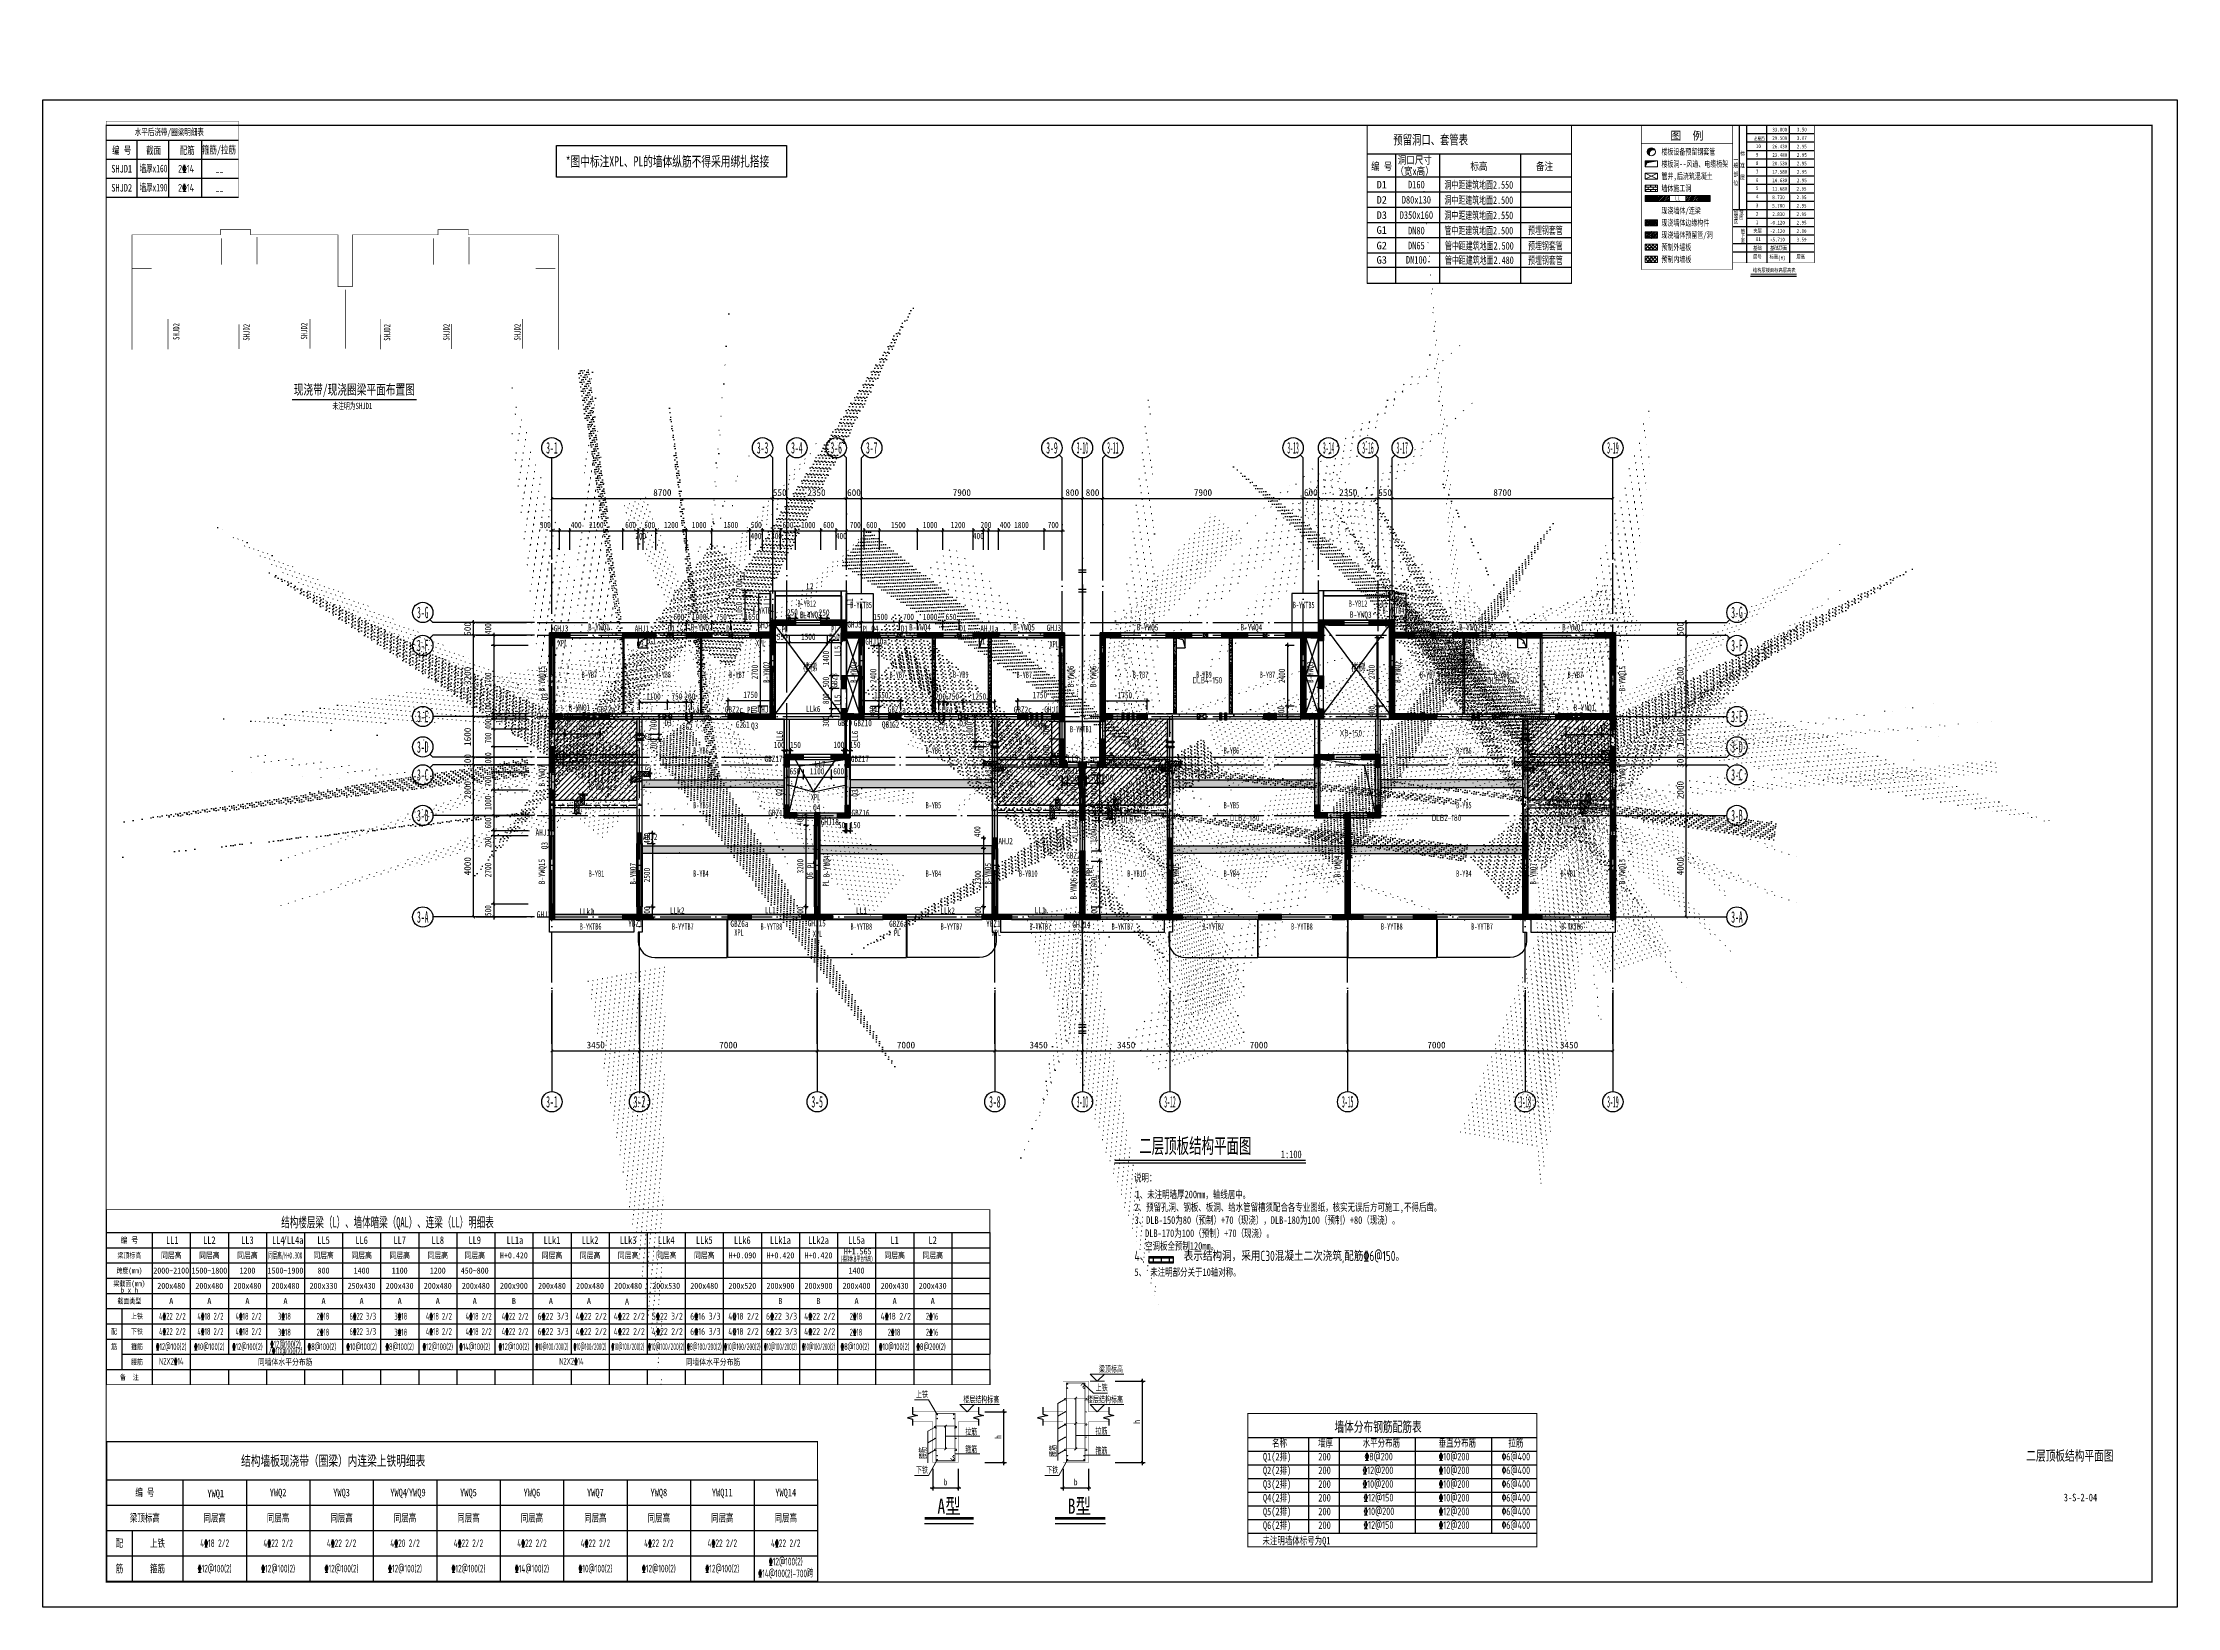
# Model space of a CAD drawing. Extents: x -3200781797 to -8106663, y 494714 to 1244925.
# Drawn here: x -8190763 to -8106663, y 739664 to 801322 of the extents above; entities that cross this region are included whole.
import ezdxf
from ezdxf.enums import TextEntityAlignment as Align
from ezdxf.xclip import XClip

# ---------------------------------------------------------------- set-up
doc = ezdxf.new("R2010")
doc.units = 0
doc.header["$LTSCALE"] = 1000
doc.header["$MEASUREMENT"] = 0
doc.header["$XCLIPFRAME"] = 0
for name, pattern in [('120-墙体$0$CENTER2', [1.125, 0.75, -0.125, 0.125, -0.125]), ('120-墙体$0$CONTINOUS', [0]), ('125-墙体$0$CENTER2', [1.125, 0.75, -0.125, 0.125, -0.125]), ('125-墙体$0$CONTINOUS', [0]), ('125-核心筒-标准层$0$CONTINOUS', [0]), ('3#-轴线$0$DOTE', [2.42, 2, -0.2, 0.02, -0.2]), ('3#4#5#$0$DASH', [0.35, 0.25, -0.1]), ('3#4#5#模板$0$CONTINOUS', [0]), ('3#4#5#模板$0$DASH', [0.35, 0.25, -0.1]), ('4#-标准层$0$CENTER', [2, 1.25, -0.25, 0.25, -0.25]), ('4#-标准层$0$CONTINOUS', [0]), ('CENTER', [2, 1.25, -0.25, 0.25, -0.25]), ('DASH', [0.35, 0.25, -0.1])]:
    doc.linetypes.add(name, pattern=pattern)
doc.layers.get('Defpoints').update_dxf_attribs({"color": 30, "linetype": 'DASH'})
for name, color, linetype in [('120-墙体$0$DUCT-排烟中心线', 5, '120-墙体$0$CENTER2'), ('120-墙体$0$DUCT-排烟管', 2, 'Continuous'), ('120-墙体$0$DUCT-送风中心线', 5, '120-墙体$0$CENTER2'), ('120-墙体$0$DUCT-送风管', 4, 'Continuous'), ('120-墙体$0$S-SLAB-HOLE', 5, 'Continuous'), ('120-墙体$0$S-WALL', 40, 'Continuous'), ('120-墙体$0$S-WALL-BEAM', 120, 'Continuous'), ('120-墙体$0$S-WALL-COLU', 252, '120-墙体$0$CONTINOUS'), ('120-墙体$0$S-WALL-COLU-HATC', 16, 'Continuous'), ('120-墙体$0$S-WALL-HATC', 253, 'Continuous'), ('120-墙体$0$提结构条件', 7, 'Continuous'), ('120-墙体$0$暖-首层和标准层暖通套管_TZ$0$H-暖洞-剪力墙', 6, 'Continuous'), ('120-墙体$0$暖-首层和标准层暖通套管_TZ$0$H-暖洞-穿梁', 3, 'Continuous'), ('125-墙体$0$DUCT-排烟中心线', 5, '125-墙体$0$CENTER2'), ('125-墙体$0$DUCT-排烟管', 2, 'Continuous'), ('125-墙体$0$DUCT-送风中心线', 5, '125-墙体$0$CENTER2'), ('125-墙体$0$DUCT-送风管', 4, 'Continuous'), ('125-墙体$0$HATCH', 254, 'Continuous'), ('125-墙体$0$S-SLAB-HOLE', 5, 'Continuous'), ('125-墙体$0$S-WALL', 40, 'Continuous'), ('125-墙体$0$S-WALL-BEAM', 120, 'Continuous'), ('125-墙体$0$S-WALL-COLU', 252, '125-墙体$0$CONTINOUS'), ('125-墙体$0$S-WALL-COLU-HATC', 16, 'Continuous'), ('125-墙体$0$S-WALL-HATC', 253, 'Continuous'), ('125-墙体$0$提结构条件', 7, 'Continuous'), ('125-墙体$0$暖-首层和标准层暖通套管_TZ$0$H-暖洞-剪力墙', 6, 'Continuous'), ('125-墙体$0$暖-首层和标准层暖通套管_TZ$0$H-暖洞-穿梁', 3, 'Continuous'), ('125-核心筒-标准层$0$HATCH', 254, 'Continuous'), ('125-核心筒-标准层$0$S-SLAB-HOLE', 5, 'Continuous'), ('125-核心筒-标准层$0$S-WALL', 40, 'Continuous'), ('125-核心筒-标准层$0$S-WALL-BEAM', 120, 'Continuous'), ('125-核心筒-标准层$0$S-WALL-COLU', 252, '125-核心筒-标准层$0$CONTINOUS'), ('125-核心筒-标准层$0$S-WALL-COLU-HATC', 16, 'Continuous'), ('125-核心筒-标准层$0$S-WALL-HATC', 253, 'Continuous'), ('3#-轴线$0$3#-轴号$0$A-ANNO-AXIS-CIRC', 3, 'Continuous'), ('3#-轴线$0$3#-轴号$0$A-ANNO-AXIS-TEXT', 7, 'Continuous'), ('3#-轴线$0$3#-轴号$0$A-ANNO-DIMS', 3, 'Continuous'), ('3#-轴线$0$A-ANNO-DOTE', 10, '3#-轴线$0$DOTE'), ('3#-轴线$0$AXIS_TEXT', 7, 'Continuous'), ('3#4#5#$0$00-板边线', 7, 'Continuous'), ('3#4#5#$0$BORDER', 7, 'Continuous'), ('3#4#5#$0$DIM', 3, 'Continuous'), ('3#4#5#$0$PC-SLAB', 6, '3#4#5#$0$DASH'), ('3#4#5#$0$S-ANNO-TEXT', 7, 'Continuous'), ('3#4#5#$0$S-PC-FQ', 4, 'Continuous'), ('3#4#5#$0$S-PC-FQ-NYQ', 4, 'Continuous'), ('3#4#5#$0$S-PC-FQ-WYQ', 4, 'Continuous'), ('3#4#5#$0$S-PC-SLAB', 6, 'Continuous'), ('3#4#5#$0$S-WALL-HATC', 253, 'Continuous'), ('3#4#5#$0$可计入现浇段', 60, 'Continuous'), ('3#4#5#模板$0$BORDER', 7, 'Continuous'), ('3#4#5#模板$0$S-BEAM', 4, 'Continuous'), ('3#4#5#模板$0$S-MECH', 4, 'Continuous'), ('3#4#5#模板$0$S-MECH-TEXT', 4, 'Continuous'), ('3#4#5#模板$0$S-SLAB-TEXT', 120, 'Continuous'), ('3#4#5#模板$0$南北楼-结构布置-地上 -新修改$0$S-ANNO-THIN', 3, 'Continuous'), ('3#4#5#模板$0$南北楼-结构布置-地上 -新修改$0$S-SLAB-HATC', 200, 'Continuous'), ('3#4#5#模板$0$电气提条件', 1, 'Continuous'), ('4#-标准层$0$S-SLAB', 6, 'Continuous'), ('4#-标准层$0$S-SLAB-TEXT', 120, 'Continuous'), ('4#-标准层$0$S-WALL', 40, 'Continuous'), ('4#-标准层$0$S-WALL-BEAM', 120, 'Continuous'), ('4#-标准层$0$S-WALL-COLU', 252, '4#-标准层$0$CONTINOUS'), ('4#-标准层$0$S-WALL-COLU-HATC', 16, 'Continuous'), ('4#-标准层$0$S-WALL-HATC', 253, 'Continuous'), ('4#-标准层$0$THIN', 7, 'Continuous'), ('DIM', 3, 'Continuous'), ('HATCH', 254, 'Continuous'), ('NUM', 7, 'Continuous'), ('S-ANNO-DIMS', 3, 'Continuous'), ('S-ANNO-TABS', 4, 'Continuous'), ('S-ANNO-TABT', 7, 'Continuous'), ('S-ANNO-TEXT', 7, 'Continuous'), ('S-ANNO-THIN', 3, 'Continuous'), ('S-DETL', 4, 'Continuous'), ('S-DETL-DIMS', 7, 'Continuous'), ('S-DETL-SBAR', 6, 'Continuous'), ('S-PC-FQ-NYQ', 4, 'Continuous'), ('S-PC-FQ-WYQ', 4, 'Continuous'), ('S-WALL-BEAM-TEXT', 2, 'Continuous'), ('S-WALL-COLU-HATC', 16, 'Continuous'), ('S-WALL-COLU-TEXT', 2, 'Continuous'), ('THIN', 7, 'Continuous'), ('层高表$0$PUB_TEXT', 7, 'Continuous'), ('层高表$0$S-ANNO-TEXT', 7, 'Continuous'), ('层高表$0$S-CHINESE', 7, 'Continuous'), ('层高表$0$参照-层高表$0$PUB_TEXT', 7, 'Continuous'), ('层高表$0$参照-层高表$0$S-LINE', 3, 'Continuous'), ('层高表$0$参照-层高表$0$S-LIST', 5, 'Continuous'), ('层高表$0$参照-层高表$0$S-LIST1', 1, 'Continuous')]:
    doc.layers.add(name, color=color, linetype=linetype)
doc.layers.add('3#4#5#$0$结构板边线', color=2, linetype='Continuous', plot=False)
for name, color, linetype, lineweight in [('3#4#5#模板$0$S-ANNO-SYMB', 4, 'Continuous', 0), ('S-DETL-TEXT', 7, 'Continuous', 0), ('WALL-TEXT', 2, 'Continuous', 25), ('设备条件', 5, 'Continuous', 30)]:
    doc.layers.add(name, color=color, linetype=linetype, lineweight=lineweight)
doc.styles.add('-楷体_GB2312', font='', dxfattribs={"width": 0.7})
doc.styles.add('-楷体_GB2312-1.0', font='', dxfattribs={"width": 0.7})
doc.styles.add('3#-轴线$0$3#-轴号$0$_TCH_AXIS', font='')
doc.styles.add('3#-轴线$0$3#-轴号$0$_TCH_DIM_T3', font='')
doc.styles.add('3#-轴线$0$COMPLEX', font='COMPLEX')
doc.styles.add('3#4#5#$0$外部参照 1$0$宋体', font='', dxfattribs={"width": 0.8})
doc.styles.add('3#4#5#$0$宋体', font='', dxfattribs={"width": 0.8})
doc.styles.add('3#4#5#$0$楷体', font='', dxfattribs={"width": 0.7})
doc.styles.add('3#4#5#模板$0$-楷体_GB2312', font='', dxfattribs={"width": 0.8, "height": 3.5})
doc.styles.add('3#4#5#模板$0$-楷体_GB2312-1.0', font='')
doc.styles.add('3#4#5#模板$0$TSSD_Rein', font='tssdeng.shx', dxfattribs={"width": 0.7, "bigfont": 'hztxt.shx'})
doc.styles.add('3#4#5#模板$0$宋体', font='', dxfattribs={"width": 0.8})
doc.styles.add('4#-标准层$0$TSSD_Rein', font='tssdeng.shx', dxfattribs={"width": 0.7, "bigfont": 'hztxt.shx'})
doc.styles.add('TSSD_Dimension', font='', dxfattribs={"width": 0.7})
doc.styles.add('TSSD_Norm', font='Tssdeng.shx', dxfattribs={"bigfont": 'hztxt.shx'})
doc.styles.add('TSSD_Rein', font='tssdeng.shx', dxfattribs={"width": 0.7, "bigfont": 'hztxt.shx'})
doc.styles.add('宋体', font='', dxfattribs={"width": 0.8})
doc.styles.add('层高表$0$参照-层高表$0$楷体', font='', dxfattribs={"width": 0.7})
doc.styles.add('层高表$0$宋体', font='', dxfattribs={"width": 0.8})
doc.styles.add('层高表$0$楷体', font='simkai.ttf', dxfattribs={"width": 0.7})
doc.styles.add('楷体', font='', dxfattribs={"width": 0.6})
doc.styles.add('楷体GB312', font='', dxfattribs={"width": 0.8})
doc.styles.get('-楷体_GB2312').set_extended_font_data('KaiTi_GB2312')
doc.styles.get('-楷体_GB2312-1.0').set_extended_font_data('KaiTi_GB2312')
doc.styles.get('3#-轴线$0$3#-轴号$0$_TCH_AXIS').set_extended_font_data('SimSun')
doc.styles.get('3#-轴线$0$3#-轴号$0$_TCH_DIM_T3').set_extended_font_data('SimSun')
doc.styles.get('3#4#5#$0$外部参照 1$0$宋体').set_extended_font_data('SimSun')
doc.styles.get('3#4#5#$0$宋体').set_extended_font_data('SimSun')
doc.styles.get('3#4#5#$0$楷体').set_extended_font_data('KaiTi_GB2312')
doc.styles.get('3#4#5#模板$0$-楷体_GB2312').set_extended_font_data('KaiTi_GB2312')
doc.styles.get('3#4#5#模板$0$-楷体_GB2312-1.0').set_extended_font_data('KaiTi_GB2312')
doc.styles.get('3#4#5#模板$0$宋体').set_extended_font_data('SimSun')
doc.styles.get('TSSD_Dimension').set_extended_font_data('KaiTi_GB2312')
doc.styles.get('宋体').set_extended_font_data('SimSun')
doc.styles.get('层高表$0$参照-层高表$0$楷体').set_extended_font_data('SimSun')
doc.styles.get('层高表$0$宋体').set_extended_font_data('SimSun')
doc.styles.get('楷体').set_extended_font_data('KaiTi_GB2312')
doc.styles.get('楷体GB312').set_extended_font_data('楷体_GB2312')
doc.dimstyles.new('3#-轴线$0$3#-轴号$0$_TCH_ARCH&&100', dxfattribs={"dimtxt": 264.345992, "dimasz": 100, "dimexe": 250, "dimexo": 300, "dimgap": 100, "dimtad": 1, "dimdec": 0, "dimzin": 0, "dimdsep": 46, "dimtxsty": '3#-轴线$0$3#-轴号$0$_TCH_DIM_T3', "dimblk": '3#-轴线$0$3#-轴号$0$_ArchTick', "dimcen": 0.09, "dimclrt": 7, "dimazin": 2, "dimtfac": 1, "dimtdec": 0, "dimtix": 1, "dimtmove": 2, "dimatfit": 3, "dimfxl": 100, "dimtolj": 1, "dimtzin": 0, "dimarcsym": 0})
doc.dimstyles.new('3#4#5#$0$TSSD_100_100', dxfattribs={"dimtxt": 250, "dimasz": 100, "dimexe": 100, "dimexo": 250, "dimgap": 100, "dimtad": 1, "dimdec": 0, "dimzin": 0, "dimdsep": 46, "dimtxsty": '3#4#5#$0$楷体', "dimblk": '3#4#5#$0$_ArchTick', "dimcen": 0, "dimdle": 100, "dimclrt": 7, "dimadec": 0, "dimazin": 0, "dimtfac": 1, "dimtdec": 0, "dimtix": 1, "dimtmove": 2, "dimatfit": 3, "dimfxl": 1, "dimtolj": 1, "dimtzin": 0, "dimarcsym": 0})
doc.dimstyles.new('TSSD_100_100', dxfattribs={"dimtxt": 250, "dimasz": 100, "dimexe": 100, "dimexo": 250, "dimgap": 100, "dimtad": 1, "dimdec": 0, "dimzin": 0, "dimdsep": 46, "dimtxsty": 'TSSD_Dimension', "dimblk": 'ARCHTICK', "dimcen": 0, "dimdle": 100, "dimclrt": 7, "dimadec": 0, "dimazin": 0, "dimtfac": 1, "dimtdec": 0, "dimtix": 1, "dimtmove": 2, "dimatfit": 3, "dimfxl": 1, "dimtolj": 1, "dimtzin": 0, "dimarcsym": 0})
doc.dimstyles.new('TSSD_100_100$0', dxfattribs={"dimtxt": 250, "dimasz": 100, "dimexe": 100, "dimexo": 0, "dimgap": 100, "dimtad": 1, "dimdec": 0, "dimzin": 0, "dimdsep": 46, "dimtxsty": 'TSSD_Dimension', "dimblk1": 'ARCHTICK', "dimblk2": 'ARCHTICK', "dimsah": 1, "dimcen": 0, "dimclrt": 7, "dimadec": 0, "dimazin": 0, "dimtfac": 1, "dimtdec": 0, "dimtix": 1, "dimtmove": 2, "dimatfit": 3, "dimldrblk": 'ARCHTICK', "dimfxl": 300, "dimfxlon": 1, "dimtvp": 0.7, "dimtolj": 1, "dimtzin": 0, "dimarcsym": 0})
doc.dimstyles.new('TSSD_20_100', dxfattribs={"dimtxt": 250, "dimasz": 100, "dimexe": 100, "dimexo": 250, "dimgap": 100, "dimtad": 1, "dimdec": 0, "dimlfac": 0.2, "dimzin": 0, "dimdsep": 46, "dimtxsty": '楷体', "dimblk": 'ARCHTICK', "dimcen": 0, "dimdle": 100, "dimclrt": 7, "dimadec": 0, "dimazin": 0, "dimtfac": 1, "dimtdec": 0, "dimtix": 1, "dimtmove": 2, "dimatfit": 3, "dimfxl": 1, "dimtolj": 1, "dimtzin": 0, "dimarcsym": 0})
pattern_1 = [(45, (-65372.21, -534421.26), (-88.38835, 88.38835), []), (135, (-65372.21, -534421.26), (-88.38835, -88.38835), [])]
pattern_2 = [(45, (46627.786, -635021.256), (-44.194174, 44.194174), [])]
pattern_3 = [(45, (47227.786, -634421.256), (-44.194174, 44.194174), [])]
pattern_4 = [(45, (-7702.69, -122600), (-112.2532, 112.2532), [])]
pattern_5 = [(225, (-76240.41, 14928.69), (89.80256, -89.80256), []), (225, (-76330.21, 14928.69), (89.80256, -89.80256), [63.5, -31.75])]
pattern_6 = [(225, (-650407.22, -531464.02), (26.9407684, -26.9407684), []), (315, (-650407.22, -531464.02), (26.9407684, 26.9407684), [])]
pattern_7 = [(225, (-650407.22, -531614.02), (26.9407684, -26.9407684), []), (315, (-650407.22, -531614.02), (26.9407684, 26.9407684), [])]
pattern_8 = [(269.9942905, (110828.098, 3091305.449), (10.823449013, -18.751078648), [12.5, -25]), (29.9942905, (110828.098, 3091305.449), (10.82718595, 18.748921125), [12.5, -25]), (329.9942905, (110828.098, 3091305.449), (21.650634963, -0.002157522), [-25, 12.5])]
pattern_9 = [(0, (-47688.61, -30845.9), (0, 160), []), (90, (-47688.61, -30845.9), (-160, 160), [160, -160])]
pattern_10 = [(50, (-8159258.837, 535311.68), (71.726018, -6.275213), [7.5, -82.5]), (355, (-8159258.84, 535311.68), (-13.875133, 75.219213), [6, -66]), (100.4514, (-8159252.86, 535311.16), (57.850938, 68.943954), [6.37402, -70.114211]), (46.1842, (-8159258.84, 535331.68), (106.724105, -16.5519), [11.25, -123.75]), (96.6356, (-8159249.94, 535330.3), (93.46627, 97.411787), [9.56103, -105.1713]), (351.1842, (-8159258.84, 535331.68), (93.466195, 97.41186), [9, -99]), (21, (-8159248.837, 535326.68), (59.690705, -40.261889), [7.5, -82.5]), (326, (-8159248.84, 535326.68), (24.331533, 72.515005), [6, -66]), (71.4514, (-8159243.86, 535323.33), (84.022263, 32.25305), [6.37402, -70.114211]), (37.5, (-8159258.837, 535311.682), (1.2159855, 33.2893854), [0, -65.2, 0, -67, 0, -66.25]), (7.5, (-8159258.837, 535311.682), (26.306954, 39.441171), [0, -38.2, 0, -63.7, 0, -25.25]), (327.5, (-8159281.137, 535311.682), (53.3822436, -2.2554872), [0, -25, 0, -78, 0, -103.5]), (317.5, (-8159291.137, 535311.68), (58.318617, 10.010498), [0, -32.5, 0, -51.8, 0, -73.5])]
pattern_11 = [(45, (-8159258.837, 535311.682), (-22.097087, 22.097087), [])]

msp = doc.modelspace()

# ---------------------------------------------------------------- texts
at = {"layer": '4#-标准层$0$S-SLAB-TEXT', "style": '4#-标准层$0$TSSD_Rein', "width": 0.7}
for p in [(-8160810.8, 776442.7), (-8139210.8, 776442.7)]:
    msp.add_text('楼梯', height=300, dxfattribs=at).set_placement(p, align=Align.BOTTOM_LEFT)
at = {"layer": 'NUM', "style": '楷体'}
for s, height, width, p in [('现浇带/现浇圈梁平面布置图', 400, 0.7, (-8180872.7, 787334)), ('二层顶板结构平面图', 600, 0.6, (-8147561.2, 757372.7)), ('5、 未注明部分关于10轴对称。', 300, 0.7, (-8147749.6, 752633.3))]:
    msp.add_text(s, height=height, dxfattribs=dict(at, width=width)).set_placement(p, align=Align.BOTTOM_LEFT)
at = {"layer": 'S-ANNO-TEXT'}
for s, height, style, width, p in [('未注明为SHJD1', 250, '楷体', 0.65, (-8179347.7, 786881.2)), ('3-S-2-04', 300, '楷体GB312', 0.7, (-8111135.7, 743843.4, 0))]:
    msp.add_text(s, height=height, dxfattribs=dict(at, style=style, width=width)).set_placement(p)
at = {"layer": 'S-ANNO-TEXT', "linetype": 'Continuous', "style": '宋体', "width": 0.7}
msp.add_text('1:100', height=300, dxfattribs=at).set_placement((-8141983.2, 757276.6), align=Align.BOTTOM_LEFT)
at = {"layer": 'S-ANNO-TEXT', "style": '楷体GB312', "width": 0.7}
msp.add_text('二层顶板结构平面图', height=400, dxfattribs=at).set_placement((-8112615.7, 745321.6), align=Align.BOTTOM_LEFT)
at = {"layer": 'S-WALL-BEAM-TEXT', "style": '楷体GB312', "width": 0.7}
for s, p in [('LL4', (-8160947.6, 778639.2)), ('a', (-8169162.5, 766968.9)), ('a', (-8151346, 767007.3))]:
    msp.add_text(s, height=250, dxfattribs=at).set_placement(p)
at = {"layer": 'S-WALL-COLU-TEXT', "style": '楷体GB312', "width": 0.7}
msp.add_text('*图中标注XPL、PL的墙体纵筋不得采用绑扎搭接', height=400, dxfattribs=at).set_placement((-8170156.4, 796445.4))

# ---------------------------------------------------------------- blocks, each defined once
blk = doc.blocks.new('A$C635F6008')
at = {"layer": 'HATCH'}
h = blk.add_hatch(dxfattribs=at)
h.set_pattern_fill('BRICK1', color=256, scale=20, style=0)
h.set_pattern_definition([(0, (-59483.03, -74401.65), (0, 160), []), (90, (-59483.03, -74401.65), (-160, 160), [160, -160])])
h.paths.add_polyline_path([(2384, -116), (1440, -116), (1440, -378), (2384, -378)])
at = {"layer": 'S-PC-FQ-WYQ'}
blk.add_lwpolyline([(1440, -116), (2384, -116), (2384, -378), (1440, -378)], close=True, dxfattribs=at)
at = {"layer": 'NUM', "width": 0.7}
for s, height, style, p in [('说明：', 300, '楷体', (849, 2746)), ('   1、未注明墙厚200mm，轴线居中。', 300, '楷体', (416, 2086)), ('2、预留孔洞、钢板、板洞、给水管留槽须配合各专业图纸，核实无误后方可施工,不得后凿。', 300, '楷体', (866, 1582)), ('3、DLB-150为80（预制）+70（现浇），DLB-180为100（预制）+80（现浇）。', 300, '楷体', (866, 1075)), ('DLB-170为100（预制）+70（现浇）。', 300, '楷体', (1283, 557)), ('4、        表示结构洞，采用C30混凝土二次浇筑,配筋%%1326@150。', 400, 'TSSD_Rein', (866, -418)), ('空调板全预制120mm。', 300, '楷体', (1283, 56))]:
    blk.add_text(s, height=height, dxfattribs=dict(at, style=style)).set_placement(p, align=Align.BOTTOM_LEFT)
blk = doc.blocks.new('ll-1')
at = {"layer": 'S-ANNO-TABS'}
for p, q in [((25521, 3723), (60321, 3723)), ((27321, 3723), (27321, -2277)), ((28821, 3723), (28821, -2277)), ((30321, 3723), (30321, -1077)), ((31821, 3723), (31821, -1077)), ((31821, 3723), (31821, -1077)), ((33321, 3723), (33321, -1077)), ((34821, 3723), (34821, -1077)), ((36321, 3723), (36321, -1077)), ((37821, 3723), (37821, -1077)), ((39321, 3723), (39321, -1077)), ((40821, 3723), (40821, -1077)), ((42321, 3723), (42321, -2277)), ((43821, 3723), (43821, -1077)), ((45321, 3723), (45321, -2277)), ((46821, 3723), (46821, -1077)), ((48321, 3723), (48321, -1077)), ((49821, 3723), (49821, -1077)), ((51321, 3723), (51321, -2277)), ((52821, 3723), (52821, -2277)), ((54321, 3723), (54321, -2277)), ((55821, 3723), (55821, -2277)), ((57321, 3723), (57321, -2277)), ((58821, 3723), (58821, -2277)), ((60321, 3723), (60321, -1077)), ((25521, 3123), (60321, 3123)), ((25521, 3123), (60321, 3123)), ((25521, 2523), (60321, 2523)), ((25521, 1923), (60321, 1923)), ((25521, 1323), (60321, 1323)), ((25521, 723), (60321, 723)), ((25521, 123), (60321, 123)), ((26121, 723), (26121, -1677)), ((25521, -477), (60321, -477)), ((25521, -1677), (60321, -1677)), ((26121, -1077), (60321, -1077)), ((30321, -1677), (30321, -2277)), ((31821, -1677), (31821, -2277)), ((31821, -1677), (31821, -2277)), ((33321, -1677), (33321, -2277)), ((34821, -1677), (34821, -2277)), ((36321, -1677), (36321, -2277)), ((37821, -1677), (37821, -2277)), ((39321, -1677), (39321, -2277)), ((40821, -1677), (40821, -2277)), ((43821, -1677), (43821, -2277)), ((46821, -1677), (46821, -2277)), ((48321, -1677), (48321, -2277)), ((49821, -1677), (49821, -2277)), ((60321, -1677), (60321, -2277))]:
    blk.add_line(p, q, dxfattribs=at)
at = {"layer": 'S-ANNO-TABS', "const_width": 30}
blk.add_lwpolyline([(25521, 4623), (60321, 4623), (60321, -2277), (25521, -2277)], close=True, dxfattribs=at)
at = {"layer": 'S-ANNO-TABT'}
for s, height, style, width, p in [('结构楼层梁（L）、墙体暗梁（QAL）、连梁（LL）明细表', 400, '楷体', 0.6, (36591, 4130)), ('编 号', 240, '宋体', 0.8, (26421, 3423)), ('LL1', 300, '宋体', 0.7, (28112, 3423)), ('LL2', 300, '宋体', 0.7, (29571, 3423)), ('LL3', 300, '宋体', 0.7, (31071, 3423)), ('LL4', 300, '宋体', 0.7, (32289, 3423)), ('/LL4a', 300, '宋体', 0.7, (32868, 3423)), ('LL5', 300, '宋体', 0.7, (34071, 3423)), ('LL6', 300, '宋体', 0.7, (35571, 3423)), ('LL7', 300, '宋体', 0.7, (37071, 3423)), ('LL8', 300, '宋体', 0.7, (38571, 3423)), ('LL9', 300, '宋体', 0.7, (40027, 3423)), ('LL1a', 300, '宋体', 0.7, (41612, 3423)), ('LLk1', 300, '宋体', 0.7, (43071, 3423)), ('LLk2', 300, '宋体', 0.7, (44571, 3423)), ('LLk3', 300, '宋体', 0.7, (46071, 3423)), ('LLk4', 300, '宋体', 0.7, (47571, 3423)), ('LLk5', 300, '宋体', 0.7, (49071, 3423)), ('LLk6', 300, '宋体', 0.7, (50571, 3423)), ('LLk1a', 300, '宋体', 0.7, (52071, 3423)), ('LLk2a', 300, '宋体', 0.7, (53571, 3423)), ('LL5a', 300, '宋体', 0.7, (55071, 3423)), ('L1', 300, '宋体', 0.7, (56571, 3423)), ('L2', 300, '宋体', 0.7, (58071, 3423)), ('梁顶标高', 210, '宋体', 0.8, (26421, 2824)), ('同层高', 240, '宋体', 0.8, (28071, 2824)), ('同层高', 240, '宋体', 0.8, (29571, 2824)), ('同层高', 240, '宋体', 0.8, (31071, 2824)), ('同层高/H+0.300', 250, '宋体', 0.5, (32565, 2824)), ('同层高', 240, '宋体', 0.8, (34071, 2824)), ('同层高', 240, '宋体', 0.8, (35571, 2824)), ('同层高', 240, '宋体', 0.8, (37071, 2824)), ('同层高', 240, '宋体', 0.8, (38571, 2824)), ('同层高', 240, '宋体', 0.8, (40027, 2824)), ('H+0.420', 240, '宋体', 0.8, (41571, 2824)), ('同层高', 240, '宋体', 0.8, (43071, 2824)), ('同层高', 240, '宋体', 0.8, (44571, 2824)), ('同层高', 240, '宋体', 0.8, (46071, 2824)), ('同层高', 240, '宋体', 0.8, (47571, 2824)), ('同层高', 240, '宋体', 0.8, (49071, 2824)), ('H+0.090', 240, '宋体', 0.8, (50571, 2824)), ('H+0.420', 240, '宋体', 0.8, (52071, 2824)), ('H+0.420', 240, '宋体', 0.8, (53571, 2824)), ('(楼梯休息平台标高)', 200, '宋体', 0.5, (55078, 2694)), ('H+1.565', 240, '宋体', 0.8, (55115, 2981)), ('同层高', 240, '宋体', 0.8, (56571, 2824)), ('同层高', 240, '宋体', 0.8, (58071, 2824)), ('梁截面(mm)', 210, '宋体', 0.8, (26421, 1714)), ('跨度(mm)', 210, '宋体', 0.8, (26421, 2224)), ('2000~2100', 240, '宋体', 0.8, (28071, 2224)), ('200x480', 240, '宋体', 0.8, (28071, 1624)), ('1500~1800', 240, '宋体', 0.8, (29571, 2224)), ('200x480', 240, '宋体', 0.8, (29571, 1624)), ('200x480', 240, '宋体', 0.8, (31071, 1624)), ('1200', 240, '宋体', 0.8, (31071, 2224)), ('1500~1900', 240, '宋体', 0.8, (32571, 2224)), ('200x480', 240, '宋体', 0.8, (32571, 1624)), ('200x330', 240, '宋体', 0.8, (34071, 1624)), ('800', 240, '宋体', 0.8, (34071, 2224)), ('250x430', 240, '宋体', 0.8, (35571, 1624)), ('1400', 240, '宋体', 0.8, (35571, 2224)), ('200x430', 240, '宋体', 0.8, (37071, 1624)), ('1100', 240, '宋体', 0.8, (37071, 2224)), ('200x480', 240, '宋体', 0.8, (38571, 1624)), ('1200', 240, '宋体', 0.8, (38571, 2224)), ('450~800', 240, '宋体', 0.8, (40027, 2224)), ('200x480', 240, '宋体', 0.8, (40071, 1624)), ('200x900', 240, '宋体', 0.8, (41571, 1624)), ('200x480', 240, '宋体', 0.8, (43071, 1624)), ('200x480', 240, '宋体', 0.8, (44571, 1624)), ('200x480', 240, '宋体', 0.8, (46071, 1624)), ('200x530', 240, '宋体', 0.8, (47571, 1624)), ('200x480', 240, '宋体', 0.8, (49071, 1624)), ('200x520', 240, '宋体', 0.8, (50571, 1624)), ('200x900', 240, '宋体', 0.8, (52071, 1624)), ('200x900', 240, '宋体', 0.8, (53571, 1624)), ('200x400', 240, '宋体', 0.8, (55071, 1624)), ('1400', 240, '宋体', 0.8, (55071, 2224)), ('200x430', 240, '宋体', 0.8, (56571, 1624)), ('200x430', 240, '宋体', 0.8, (58071, 1624)), ('截面类型', 210, '宋体', 0.8, (26421, 1024)), ('b x h', 210, '宋体', 0.8, (26421, 1454)), ('上铁', 210, '宋体', 0.8, (26721, 424)), ('4%%13222 2/2', 270, 'TSSD_Norm', 0.6, (28115, 424)), ('4%%13218 2/2', 270, 'TSSD_Norm', 0.6, (29615, 424)), ('4%%13218 2/2', 270, 'TSSD_Norm', 0.6, (31115, 424)), ('3%%13218', 270, 'TSSD_Norm', 0.6, (32531, 424)), ('2%%13218', 270, 'TSSD_Norm', 0.6, (34050, 424)), ('6%%13222 3/3', 270, 'TSSD_Norm', 0.6, (35615, 424)), ('3%%13218', 270, 'TSSD_Norm', 0.6, (37115, 424)), ('4%%13218 2/2', 270, 'TSSD_Norm', 0.6, (38615, 424)), ('4%%13218 2/2', 270, 'TSSD_Norm', 0.6, (40179, 424)), ('4%%13222 2/2', 270, 'TSSD_Norm', 0.6, (41615, 424)), ('6%%13222 3/3', 270, 'TSSD_Norm', 0.7, (43115, 424)), ('4%%13222 2/2', 270, 'TSSD_Norm', 0.7, (44615, 424)), ('4%%13222 2/2', 270, 'TSSD_Norm', 0.7, (46115, 424)), ('5%%13222 3/2', 270, 'TSSD_Norm', 0.7, (47615, 424)), ('6%%13216 3/3', 270, 'TSSD_Norm', 0.7, (49115, 424)), ('4%%13218 2/2', 270, 'TSSD_Norm', 0.7, (50615, 424)), ('6%%13222 3/3', 270, 'TSSD_Norm', 0.7, (52115, 424)), ('4%%13222 2/2', 270, 'TSSD_Norm', 0.7, (53615, 424)), ('2%%13218', 270, 'TSSD_Norm', 0.6, (55050, 424)), ('4%%13218 2/2', 270, 'TSSD_Norm', 0.7, (56615, 424)), ('2%%13216', 270, 'TSSD_Norm', 0.6, (58050, 424)), ('筋', 210, '宋体', 0.8, (25821, -776)), ('配', 210, '宋体', 0.8, (25821, -176)), ('箍筋', 210, '宋体', 0.8, (26721, -776)), ('下铁', 210, '宋体', 0.8, (26721, -176)), ('%%13212@100(2)', 270, 'TSSD_Norm', 0.6, (28071, -774)), ('4%%13222 2/2', 270, 'TSSD_Norm', 0.6, (28115, -176)), ('%%13210@100(2)', 270, 'TSSD_Norm', 0.6, (29571, -776)), ('4%%13218 2/2', 270, 'TSSD_Norm', 0.6, (29615, -176)), ('%%13212@100(2)', 270, 'TSSD_Norm', 0.6, (31071, -776)), ('4%%13218 2/2', 270, 'TSSD_Norm', 0.6, (31115, -176)), ('/%%13210@100(2)', 270, 'TSSD_Norm', 0.6, (32571, -950)), ('%%13212@100(2)', 270, 'TSSD_Norm', 0.6, (32571, -676)), ('3%%13218', 270, 'TSSD_Norm', 0.6, (32531, -204)), ('%%1328@100(2)', 270, 'TSSD_Norm', 0.6, (34006, -776)), ('2%%13218', 270, 'TSSD_Norm', 0.6, (34050, -204)), ('%%13210@100(2)', 270, 'TSSD_Norm', 0.6, (35571, -776)), ('6%%13222 3/3', 270, 'TSSD_Norm', 0.6, (35615, -176)), ('%%1328@100(2)', 270, 'TSSD_Norm', 0.6, (37071, -776)), ('3%%13218', 270, 'TSSD_Norm', 0.6, (37115, -204)), ('%%13212@100(2)', 270, 'TSSD_Norm', 0.6, (38571, -776)), ('4%%13218 2/2', 270, 'TSSD_Norm', 0.6, (38615, -176)), ('%%13214@100(2)', 270, 'TSSD_Norm', 0.6, (40027, -776)), ('4%%13218 2/2', 270, 'TSSD_Norm', 0.6, (40179, -176)), ('%%13212@100(2)', 270, 'TSSD_Norm', 0.6, (41571, -774)), ('4%%13222 2/2', 270, 'TSSD_Norm', 0.6, (41615, -176)), ('%%13210@100/200(2)', 270, 'TSSD_Norm', 0.45, (43071, -776)), ('6%%13222 3/3', 270, 'TSSD_Norm', 0.7, (43115, -176)), ('%%13210@100/200(2)', 270, 'TSSD_Norm', 0.45, (44571, -776)), ('4%%13222 2/2', 270, 'TSSD_Norm', 0.7, (44615, -176)), ('%%13210@100/200(2)', 270, 'TSSD_Norm', 0.45, (46058, -776)), ('4%%13222 2/2', 270, 'TSSD_Norm', 0.7, (46115, -176)), ('%%13210@100/200(2)', 270, 'TSSD_Norm', 0.5, (47571, -776)), ('4%%13222 2/2', 270, 'TSSD_Norm', 0.7, (47615, -176)), ('%%1328@100/200(2)', 270, 'TSSD_Norm', 0.5, (49071, -776)), ('6%%13216 3/3', 270, 'TSSD_Norm', 0.7, (49115, -176)), ('%%13210@100/200(2)', 270, 'TSSD_Norm', 0.5, (50571, -776)), ('4%%13218 2/2', 270, 'TSSD_Norm', 0.7, (50615, -176)), ('%%13210@100/200(2)', 270, 'TSSD_Norm', 0.45, (52071, -776)), ('6%%13222 3/3', 270, 'TSSD_Norm', 0.7, (52115, -176)), ('%%13210@100/200(2)', 270, 'TSSD_Norm', 0.45, (53571, -776)), ('4%%13222 2/2', 270, 'TSSD_Norm', 0.7, (53615, -176)), ('%%1328@100(2)', 270, 'TSSD_Norm', 0.6, (55006, -776)), ('2%%13218', 270, 'TSSD_Norm', 0.6, (55050, -204)), ('%%13210@100(2)', 270, 'TSSD_Norm', 0.6, (56556, -774)), ('2%%13218', 270, 'TSSD_Norm', 0.6, (56550, -204)), ('%%1328@200(2)', 270, 'TSSD_Norm', 0.6, (58006, -776)), ('2%%13216', 270, 'TSSD_Norm', 0.6, (58050, -204)), ('腰筋', 210, '宋体', 0.8, (26721, -1377)), ('N2X2%%13214', 270, 'TSSD_Norm', 0.6, (28071, -1350)), ('同墙体水平分布筋', 240, '宋体', 0.8, (32561, -1376)), ('N2X2%%13214', 270, 'TSSD_Norm', 0.6, (43837, -1350)), ('同墙体水平分布筋', 240, '宋体', 0.8, (49413, -1376)), ('备  注', 210, '宋体', 0.8, (26421, -1976))]:
    blk.add_text(s, height=height, dxfattribs=dict(at, style=style, width=width)).set_placement(p, align=Align.MIDDLE_CENTER)
at = {"layer": 'S-ANNO-TABT', "style": '宋体'}
for s, p in [('A', (28071, 1024)), ('A', (29571, 1024)), ('A', (31071, 1024)), ('A', (32571, 1024)), ('A', (34071, 1024)), ('A', (35571, 1024)), ('A', (37071, 1024)), ('A', (38571, 1024)), ('A', (40027, 1024)), ('B', (41571, 1024)), ('A', (43027, 1024)), ('A', (44527, 1024)), ('A', (46027, 1000)), ('B', (52071, 1024)), ('B', (53571, 1024)), ('A', (55071, 1024)), ('A', (56571, 1024)), ('A', (58071, 1024))]:
    blk.add_text(s, height=240, dxfattribs=at).set_placement(p, align=Align.MIDDLE_CENTER)
blk = doc.blocks.new('A$C5D47467F')
at = {"layer": 'S-ANNO-TABS'}
for p, q in [((1984, 432), (7198, 432)), ((3209, -1818), (3209, 432)), ((3209, -1818), (3209, 432)), ((4448, -1818), (4448, 432)), ((5748, -1818), (5748, 432)), ((1984, -318), (7198, -318)), ((1984, -1068), (7198, -1068)), ((1984, -1818), (7198, -1818))]:
    blk.add_line(p, q, dxfattribs=at)
at = {"layer": 'S-ANNO-TABS', "const_width": 15}
blk.add_lwpolyline([(7198, 1182), (1984, 1182), (1984, -1818), (7198, -1818), (7198, 1182)], dxfattribs=at)
at = {"layer": 'S-ANNO-TABT', "linetype": 'Continuous'}
for s, height, style, width, p in [('水平后浇带/圈梁明细表', 262.5, '楷体', 0.7, (4474, 747)), ('编 号', 300, '楷体', 0.7, (2597, 43)), ('截面', 300, '楷体', 0.7, (3853, 43)), ('配筋', 300, '楷体', 0.7, (5178, 43)), ('箍筋/拉筋', 300, '楷体', 0.7, (6428, 43)), ('SHJD1', 300, '楷体', 0.7, (2597, -693)), ('墙厚x160', 300, '楷体', 0.6, (3853, -673)), ('2%%13214', 300, 'TSSD_Rein', 0.7, (5134, -693)), ('__', 300, 'TSSD_Rein', 0.7, (6448, -693)), ('SHJD2', 300, '楷体', 0.7, (2597, -1443)), ('墙厚x190', 300, '楷体', 0.6, (3853, -1423)), ('2%%13214', 300, 'TSSD_Rein', 0.7, (5134, -1443)), ('__', 300, 'TSSD_Rein', 0.7, (6448, -1443))]:
    blk.add_text(s, height=height, dxfattribs=dict(at, style=style, width=width)).set_placement(p, align=Align.MIDDLE)
blk = doc.blocks.new('3-xjd')
at = {"layer": 'S-PC-FQ-WYQ', "const_width": 24}
for points in [[(-7944008, 774767), (-7944008, 779287), (-7940528, 779287), (-7940528, 779487), (-7939328, 779487), (-7939328, 779287), (-7935888, 779287), (-7935888, 777247), (-7935328, 777247), (-7935328, 779287), (-7931950, 779287), (-7931950, 779487), (-7930750, 779487), (-7930750, 779287), (-7927208, 779287), (-7927208, 774767)], [(-7940492, 779154), (-7940492, 778106)], [(-7939088, 779207), (-7939088, 778127)], [(-7932132, 779155), (-7932132, 778107)], [(-7930728, 779208), (-7930728, 778128)], [(-7944008, 777967), (-7943228, 777967)], [(-7928108, 777967), (-7927325, 777967)], [(-7935607, 777127), (-7935607, 774807)], [(-7942590, 775967), (-7942588, 774771)], [(-7939788, 775767), (-7939788, 774792)], [(-7936992, 775967), (-7936992, 774807)], [(-7934230, 775968), (-7934228, 774772)], [(-7931428, 775768), (-7931428, 774792)], [(-7928632, 775968), (-7928632, 774808)]]:
    blk.add_lwpolyline(points, dxfattribs=at)
at = {"layer": 'S-ANNO-TEXT', "style": '楷体', "width": 0.65}
for p in [(-7942139, 775147), (-7939377, 775117), (-7937104, 775162), (-7933834, 775112), (-7931496, 775121), (-7928698, 775121)]:
    blk.add_text('SHJD2', height=250, rotation=90, dxfattribs=at).set_placement(p)
blk = doc.blocks.new('q-1')
at = {"layer": 'S-ANNO-TABS'}
for p, q in [((66745, 3262), (78145, 3262)), ((66745, 2722), (78145, 2722)), ((69145, 3262), (69145, -518)), ((70345, 3262), (70345, -518)), ((73345, 3262), (73345, -518)), ((76345, 3262), (76345, -518)), ((66745, 2182), (78145, 2182)), ((66745, 1642), (78145, 1642)), ((66745, 1102), (78145, 1102)), ((66745, 562), (78145, 562)), ((66745, 22), (78145, 22)), ((66745, -518), (78145, -518))]:
    blk.add_line(p, q, dxfattribs=at)
at = {"layer": 'S-ANNO-TABS', "const_width": 40}
blk.add_lwpolyline([(78134, 4202), (66745, 4202), (66750, -1058), (78140, -1058)], close=True, dxfattribs=at)
at = {"layer": 'S-ANNO-TABT', "style": '-楷体_GB2312-1.0', "width": 0.7}
blk.add_text('墙体分布钢筋配筋表', height=400, dxfattribs=at).set_placement((71880, 3680), align=Align.MIDDLE_CENTER)
for s, p in [('Q1(2排)', (67345, 2352)), ('名称', (67707, 2892)), ('墙厚', (69517, 2892)), ('200', (69527, 2352)), ('水平分布筋', (71275, 2892)), ('垂直分布筋', (74269, 2892)), ('拉筋', (77015, 2892)), ('Q2(2排)', (67345, 1812)), ('200', (69527, 1812)), ('Q3(2排)', (67345, 1272)), ('Q4(2排)', (67345, 732)), ('200', (69527, 1272)), ('200', (69527, 732)), ('Q5(2排)', (67345, 192)), ('200', (69527, 192)), ('未注明墙体标号为Q1', (67326, -958)), ('Q6(2排)', (67345, -348)), ('200', (69527, -348))]:
    blk.add_text(s, height=300, dxfattribs=at).set_placement(p)
at = {"layer": 'S-ANNO-TABT', "color": 7, "style": 'TSSD_Norm', "width": 0.7}
for s, p in [('%%1328@200', (71352, 2352)), ('%%13210@200', (74271, 2352)), ('%%1306@400', (76752, 2352)), ('%%13212@200', (71271, 1812)), ('%%13210@200', (74271, 1812)), ('%%1306@400', (76752, 1812)), ('%%13210@200', (71271, 1272)), ('%%13212@150', (71309, 736)), ('%%13210@200', (74271, 1272)), ('%%13210@200', (74271, 732)), ('%%1306@400', (76752, 1272)), ('%%1306@400', (76752, 732)), ('%%13210@200', (71309, 196)), ('%%13212@150', (71309, -344)), ('%%13212@200', (74271, 192)), ('%%1306@400', (76752, 192)), ('%%13212@200', (74271, -348)), ('%%1306@400', (76752, -348))]:
    blk.add_text(s, height=300, dxfattribs=at).set_placement(p)
blk = doc.blocks.new('_ArchTick')
at = {"color": 0, "linetype": 'ByBlock', "const_width": 0.4}
blk.add_lwpolyline([(-0.5, -0.5), (0.5, 0.5)], dxfattribs=at)
blk = doc.blocks.new('*D1465')
at = {"layer": 'Defpoints', "color": 0, "transparency": 16777216}
for p in [(236242, 294432), (237242, 294432), (237242, 293432)]:
    blk.add_point(p, dxfattribs=at)
at = {"layer": 'S-DETL-TEXT', "color": 0, "lineweight": -2, "transparency": 16777216}
for p, q in [((236242, 294182), (236242, 293332)), ((237242, 294182), (237242, 293332)), ((236142, 293432), (237342, 293432))]:
    blk.add_line(p, q, dxfattribs=at)
at = {"layer": 'S-DETL-TEXT', "color": 0, "lineweight": -2, "transparency": 16777216, "xscale": 100, "yscale": 100, "zscale": 100, "rotation": 180}
blk.add_blockref('_ArchTick', (236242, 293432), dxfattribs=at)
at = {"layer": 'S-DETL-TEXT', "color": 0, "lineweight": -2, "transparency": 16777216, "xscale": 100, "yscale": 100, "zscale": 100}
blk.add_blockref('_ArchTick', (237242, 293432), dxfattribs=at)
at = {"layer": 'S-DETL-TEXT', "color": 7, "transparency": 16777216, "insert": (236742, 293657), "char_height": 250, "attachment_point": 5, "style": 'TSSD_Dimension'}
blk.add_mtext('\\A1;b', dxfattribs=at)
blk = doc.blocks.new('*D1466')
at = {"layer": 'Defpoints', "color": 0, "transparency": 16777216}
for p in [(238042, 297632), (239372, 297632), (238042, 294432)]:
    blk.add_point(p, dxfattribs=at)
at = {"layer": 'S-DETL-DIMS', "color": 0, "lineweight": -2, "transparency": 16777216}
for p, q in [((239372, 294332), (239372, 297732)), ((238292, 297632), (239472, 297632)), ((238292, 294432), (239472, 294432))]:
    blk.add_line(p, q, dxfattribs=at)
at = {"layer": 'S-DETL-DIMS', "color": 0, "lineweight": -2, "transparency": 16777216, "xscale": 100, "yscale": 100, "zscale": 100}
for p, rotation in [((239372, 297632), 90), ((239372, 294432), 270)]:
    blk.add_blockref('_ArchTick', p, dxfattribs=dict(at, rotation=rotation))
at = {"layer": 'S-DETL-DIMS', "color": 7, "transparency": 16777216, "insert": (239147, 296032), "char_height": 250, "attachment_point": 5, "rotation": 90, "style": 'TSSD_Dimension'}
blk.add_mtext('\\A1;h', dxfattribs=at)
blk = doc.blocks.new('*D1467')
at = {"layer": 'Defpoints', "color": 0, "transparency": 16777216}
for p in [(231111, 294432), (232111, 294432), (232111, 293432)]:
    blk.add_point(p, dxfattribs=at)
at = {"layer": 'S-DETL-DIMS', "color": 0, "lineweight": -2, "transparency": 16777216}
for p, q in [((231111, 294182), (231111, 293332)), ((232111, 294182), (232111, 293332)), ((231011, 293432), (232211, 293432))]:
    blk.add_line(p, q, dxfattribs=at)
at = {"layer": 'S-DETL-DIMS', "color": 0, "lineweight": -2, "transparency": 16777216, "xscale": 100, "yscale": 100, "zscale": 100, "rotation": 180}
blk.add_blockref('_ArchTick', (231111, 293432), dxfattribs=at)
at = {"layer": 'S-DETL-DIMS', "color": 0, "lineweight": -2, "transparency": 16777216, "xscale": 100, "yscale": 100, "zscale": 100}
blk.add_blockref('_ArchTick', (232111, 293432), dxfattribs=at)
at = {"layer": 'S-DETL-DIMS', "color": 7, "transparency": 16777216, "insert": (231611, 293657), "char_height": 250, "attachment_point": 5, "style": 'TSSD_Dimension'}
blk.add_mtext('\\A1;b', dxfattribs=at)
blk = doc.blocks.new('*D1461')
at = {"layer": 'Defpoints', "color": 0, "transparency": 16777216}
for p in [(232912, 296432), (233912, 296432), (232912, 294432)]:
    blk.add_point(p, dxfattribs=at)
at = {"layer": 'S-DETL-DIMS', "color": 0, "lineweight": -2, "transparency": 16777216}
for p, q in [((233162, 296432), (234012, 296432)), ((233912, 294332), (233912, 296532)), ((233162, 294432), (234012, 294432))]:
    blk.add_line(p, q, dxfattribs=at)
at = {"layer": 'S-DETL-DIMS', "color": 0, "lineweight": -2, "transparency": 16777216, "xscale": 100, "yscale": 100, "zscale": 100}
for p, rotation in [((233912, 296432), 90), ((233912, 294432), 270)]:
    blk.add_blockref('_ArchTick', p, dxfattribs=dict(at, rotation=rotation))
at = {"layer": 'S-DETL-DIMS', "color": 7, "transparency": 16777216, "insert": (233687, 295432), "char_height": 250, "attachment_point": 5, "rotation": 90, "style": 'TSSD_Dimension'}
blk.add_mtext('\\A1;h', dxfattribs=at)
blk = doc.blocks.new('*D1462')
at = {"layer": 'Defpoints', "color": 0, "transparency": 16777216}
for p in [(241569, 294432), (242569, 294432), (242569, 293432)]:
    blk.add_point(p, dxfattribs=at)
at = {"layer": 'S-DETL-DIMS', "color": 0, "lineweight": -2, "transparency": 16777216}
for p, q in [((241569, 294182), (241569, 293332)), ((242569, 294182), (242569, 293332)), ((241469, 293432), (242669, 293432))]:
    blk.add_line(p, q, dxfattribs=at)
at = {"layer": 'S-DETL-DIMS', "color": 0, "lineweight": -2, "transparency": 16777216, "xscale": 100, "yscale": 100, "zscale": 100, "rotation": 180}
blk.add_blockref('_ArchTick', (241569, 293432), dxfattribs=at)
at = {"layer": 'S-DETL-DIMS', "color": 0, "lineweight": -2, "transparency": 16777216, "xscale": 100, "yscale": 100, "zscale": 100}
blk.add_blockref('_ArchTick', (242569, 293432), dxfattribs=at)
at = {"layer": 'S-DETL-DIMS', "color": 7, "transparency": 16777216, "insert": (242069, 293657), "char_height": 250, "attachment_point": 5, "style": 'TSSD_Dimension'}
blk.add_mtext('\\A1;b', dxfattribs=at)
blk = doc.blocks.new('*D1463')
at = {"layer": 'Defpoints', "color": 0, "transparency": 16777216}
for p in [(243370, 296432), (244370, 296432), (243370, 294432)]:
    blk.add_point(p, dxfattribs=at)
at = {"layer": 'S-DETL-DIMS', "color": 0, "lineweight": -2, "transparency": 16777216}
for p, q in [((243620, 296432), (244470, 296432)), ((244370, 294332), (244370, 296532)), ((243620, 294432), (244470, 294432))]:
    blk.add_line(p, q, dxfattribs=at)
at = {"layer": 'S-DETL-DIMS', "color": 0, "lineweight": -2, "transparency": 16777216, "xscale": 100, "yscale": 100, "zscale": 100}
for p, rotation in [((244370, 296432), 90), ((244370, 294432), 270)]:
    blk.add_blockref('_ArchTick', p, dxfattribs=dict(at, rotation=rotation))
at = {"layer": 'S-DETL-DIMS', "color": 7, "transparency": 16777216, "insert": (244145, 295432), "char_height": 250, "attachment_point": 5, "rotation": 90, "style": 'TSSD_Dimension'}
blk.add_mtext('\\A1;h', dxfattribs=at)
blk = doc.blocks.new('*D1464')
at = {"layer": 'Defpoints', "color": 0, "transparency": 16777216}
for p in [(242569, 298832), (244370, 298832), (243370, 296432)]:
    blk.add_point(p, dxfattribs=at)
at = {"layer": 'DIM', "color": 0, "lineweight": -2, "transparency": 16777216}
for p, q in [((242819, 298832), (244470, 298832)), ((244370, 296332), (244370, 298932)), ((243620, 296432), (244470, 296432))]:
    blk.add_line(p, q, dxfattribs=at)
at = {"layer": 'DIM', "color": 0, "lineweight": -2, "transparency": 16777216, "xscale": 100, "yscale": 100, "zscale": 100}
for p, rotation in [((244370, 298832), 90), ((244370, 296432), 270)]:
    blk.add_blockref('_ArchTick', p, dxfattribs=dict(at, rotation=rotation))
at = {"layer": 'DIM', "color": 7, "transparency": 16777216, "insert": (244102, 297632), "char_height": 250, "attachment_point": 5, "rotation": 90, "style": 'TSSD_Dimension'}
blk.add_mtext('\\A1;建筑窗台', dxfattribs=at)
blk = doc.blocks.new('A$C7cd9d368')
at = {"layer": 'S-ANNO-TABS'}
for p, q in [((25, 4025), (28025, 4025)), ((3025, 4025), (3025, 25)), ((5525, 4025), (5525, 25)), ((8025, 4025), (8025, 25)), ((10525, 4025), (10525, 25)), ((10525, 4025), (10525, 25)), ((13025, 4025), (13025, 25)), ((15525, 4025), (15525, 25)), ((18025, 4025), (18025, 25)), ((20525, 4025), (20525, 25)), ((23025, 4025), (23025, 25)), ((25525, 4025), (25525, 25)), ((28025, 4025), (28025, 25)), ((28025, 4025), (28025, 25)), ((25, 3025), (28025, 3025)), ((25, 3025), (28025, 3025)), ((25, 3025), (28025, 3025)), ((25, 2025), (28025, 2025)), ((1025, 2025), (1025, 25)), ((25, 1025), (28025, 1025))]:
    blk.add_line(p, q, dxfattribs=at)
at = {"layer": 'S-ANNO-TABS', "const_width": 50}
blk.add_lwpolyline([(25, 5525), (28025, 5525), (28025, 25), (25, 25)], close=True, dxfattribs=at)
at = {"layer": 'S-ANNO-TABT'}
for s, height, style, width, p in [('结构墙板现浇带（圈梁）内连梁上铁明细表', 400, '楷体', 0.7, (8945, 4775)), ('编 号', 300, '楷体', 0.7, (1525, 3525)), ('YWQ1', 300, '楷体', 0.7, (4318, 3488)), ('YWQ2', 300, '楷体', 0.7, (6775, 3525)), ('YWQ3', 300, '楷体', 0.7, (9275, 3525)), ('YWQ4', 300, '楷体', 0.7, (11524, 3525)), ('/YWQ9', 300, '楷体', 0.7, (12177, 3525)), ('YWQ5', 300, '楷体', 0.7, (14275, 3525)), ('YWQ6', 300, '楷体', 0.7, (16775, 3525)), ('YWQ7', 300, '楷体', 0.7, (19275, 3525)), ('YWQ8', 300, '楷体', 0.7, (21775, 3525)), ('YWQ11', 300, '楷体', 0.7, (24275, 3525)), ('YWQ14', 300, '楷体', 0.7, (26775, 3525)), ('梁顶标高', 300, '楷体', 0.7, (1525, 2525)), ('同层高', 300, '楷体', 0.7, (4275, 2525)), ('同层高', 300, '楷体', 0.7, (6775, 2525)), ('同层高', 300, '楷体', 0.7, (9275, 2525)), ('同层高', 300, '楷体', 0.7, (11775, 2525)), ('同层高', 300, '楷体', 0.7, (14275, 2525)), ('同层高', 300, '楷体', 0.7, (16775, 2525)), ('同层高', 300, '楷体', 0.7, (19275, 2525)), ('同层高', 300, '楷体', 0.7, (21775, 2525)), ('同层高', 300, '楷体', 0.7, (24275, 2525)), ('同层高', 300, '楷体', 0.7, (26775, 2525)), ('配', 300, '楷体', 0.7, (525, 1526)), ('上铁', 300, '楷体', 0.7, (2025, 1526)), ('4%%13218 2/2', 300, 'TSSD_Norm', 0.6, (4275, 1526)), ('4%%13222 2/2', 300, 'TSSD_Norm', 0.6, (6775, 1526)), ('4%%13222 2/2', 300, 'TSSD_Norm', 0.6, (9275, 1526)), ('4%%13220 2/2', 300, 'TSSD_Norm', 0.6, (11775, 1526)), ('4%%13222 2/2', 300, 'TSSD_Norm', 0.6, (14275, 1526)), ('4%%13222 2/2', 300, 'TSSD_Norm', 0.6, (16775, 1526)), ('4%%13222 2/2', 300, 'TSSD_Norm', 0.6, (19275, 1526)), ('4%%13222 2/2', 300, 'TSSD_Norm', 0.6, (21775, 1526)), ('4%%13222 2/2', 300, 'TSSD_Norm', 0.6, (24275, 1526)), ('%%13212@100(2)', 300, 'TSSD_Norm', 0.6, (26775, 803)), ('4%%13222 2/2', 300, 'TSSD_Norm', 0.6, (26775, 1526)), ('筋', 300, '楷体', 0.7, (525, 525)), ('箍筋', 300, '楷体', 0.7, (2025, 525)), ('%%13212@100(2)', 300, 'TSSD_Norm', 0.6, (4275, 526)), ('%%13212@100(2)', 300, 'TSSD_Norm', 0.6, (6775, 526)), ('%%13212@100(2)', 300, 'TSSD_Norm', 0.6, (9275, 526)), ('%%13212@100(2)', 300, 'TSSD_Norm', 0.6, (11775, 526)), ('%%13212@100(2)', 300, 'TSSD_Norm', 0.6, (14275, 526)), ('%%13214@100(2)', 300, 'TSSD_Norm', 0.6, (16775, 526)), ('%%13210@100(2)', 300, 'TSSD_Norm', 0.6, (19275, 526)), ('%%13212@100(2)', 300, 'TSSD_Norm', 0.6, (21775, 526)), ('%%13212@100(2)', 300, 'TSSD_Norm', 0.6, (24275, 526)), ('%%13214@100(2)-700跨', 300, 'TSSD_Norm', 0.6, (26775, 335))]:
    blk.add_text(s, height=height, dxfattribs=dict(at, style=style, width=width)).set_placement(p, align=Align.MIDDLE_CENTER)
blk = doc.blocks.new('ll-2f')
at = {"layer": 'S-WALL-BEAM-TEXT', "style": '楷体GB312', "width": 0.7}
for s, p in [('L2', (-8362152, 782095)), ('L2', (-8404954, 779776)), ('L2', (-8384054, 779767)), ('LLk4', (-8367581, 777218)), ('LLk6', (-8362382, 777263)), ('LLk4', (-8357374, 777182)), ('LL9', (-8372571, 775324)), ('LLk4', (-8409729, 774863)), ('LLk6', (-8404965, 774943)), ('LLk4', (-8399767, 774903)), ('LLk4', (-8388868, 774901)), ('LLk6', (-8384062, 774943)), ('LLk4', (-8379127, 774891)), ('LL7', (-8362608, 775088)), ('LL7', (-8404619, 772768)), ('LL9', (-8394656, 773004)), ('LL9', (-8393943, 773004)), ('LL7', (-8383895, 772768)), ('LL9', (-8373741, 772430)), ('LL1', (-8371267, 769365)), ('LLk2', (-8367681, 769353)), ('LL1', (-8364228, 769356)), ('LL1', (-8360636, 769370)), ('LLk2', (-8357703, 769353)), ('LLk1', (-8353444, 769319)), ('LLk1', (-8413897, 766963)), ('LLk2', (-8410321, 767000)), ('LL1', (-8406584, 767013)), ('LL1', (-8402992, 767000)), ('LLk2', (-8399667, 766996)), ('LL1', (-8395954, 767009)), ('LL1', (-8392500, 767008)), ('LLk2', (-8388786, 766996)), ('LL1', (-8385317, 767035)), ('LL1', (-8382043, 767013)), ('LLk2', (-8378991, 766996)), ('LL1', (-8374939, 767013))]:
    blk.add_text(s, height=250, dxfattribs=at).set_placement(p)
for s, p in [('L1', (-8362975, 781246)), ('L1', (-8360727, 781246)), ('LL5a', (-8362976, 779298)), ('L1', (-8406386, 779157)), ('L1', (-8403111, 779139)), ('L1', (-8385538, 778918)), ('L1', (-8382182, 778918)), ('LL5', (-8403597, 777125)), ('LL5', (-8382752, 777125)), ('LL5', (-8362953, 777546)), ('LL6', (-8363726, 776101)), ('LL6', (-8360762, 776101)), ('LL5', (-8403597, 775202)), ('LL5', (-8382752, 775202)), ('LLk5', (-8368979, 774437)), ('LLk5', (-8355577, 774530)), ('LL6', (-8405876, 773782)), ('LL6', (-8402912, 773782)), ('LL6', (-8385014, 773782)), ('LL6', (-8382050, 773782)), ('LLk5', (-8411066, 772211)), ('LLk5', (-8397665, 772118)), ('LLk5', (-8390266, 772118)), ('LLk5', (-8376865, 772211)), ('LL8', (-8394249, 770020))]:
    blk.add_text(s, height=250, rotation=90, dxfattribs=at).set_placement(p)
blk = doc.blocks.new('d2')
at = {"layer": 'S-ANNO-TABS'}
for p, q in [((-143972, -39860), (-135922, -39860)), ((-142847, -39860), (-142847, -44960)), ((-141122, -39860), (-141122, -44960)), ((-137922, -39860), (-137922, -44960)), ((-143972, -40760), (-135922, -40760)), ((-143972, -41360), (-135922, -41360)), ((-143972, -41960), (-135922, -41960)), ((-143972, -42560), (-135922, -42560)), ((-143972, -43160), (-135922, -43160)), ((-143972, -43760), (-135922, -43760)), ((-143971, -44326), (-135922, -44325)), ((-143971, -44960), (-135922, -44960)), ((-143971, -44960), (-135922, -44960)), ((-143971, -44960), (-135922, -44960))]:
    blk.add_line(p, q, dxfattribs=at)
at = {"layer": 'S-ANNO-TABS', "const_width": 37.5}
blk.add_lwpolyline([(-143972, -38735), (-143972, -44960), (-135922, -44960), (-135922, -38735), (-143972, -38735)], dxfattribs=at)
at = {"layer": 'S-ANNO-TEXT', "style": '-楷体_GB2312'}
for s, height, width, p in [('预留洞口、套管表', 375, 0.7, (-141466, -39294)), ('编 号', 300, 0.8, (-143394, -40341)), ('洞口尺寸', 300, 0.8, (-142090, -40093)), ('（宽x高）', 300, 0.8, (-142100, -40528)), ('标高', 300, 0.8, (-139565, -40341)), ('备注', 300, 0.8, (-136980, -40341)), ('D160', 300, 0.7, (-142029, -41071)), ('洞中距建筑地面2.550', 300, 0.65, (-139569, -41071)), ('D80x130', 300, 0.7, (-142029, -41671)), ('洞中距建筑地面2.500', 300, 0.65, (-139569, -41671)), ('D350x160', 300, 0.7, (-142029, -42271)), ('DN80', 300, 0.7, (-142029, -42886)), ('洞中距建筑地面2.550', 300, 0.65, (-139569, -42271)), ('管中距建筑地面2.500', 300, 0.65, (-139569, -42871)), ('预埋钢套管', 300, 0.65, (-136946, -42860)), ('DN65', 300, 0.7, (-142029, -43471)), ('管中距建筑地面2.500', 300, 0.65, (-139548, -43471)), ('预埋钢套管', 300, 0.65, (-136946, -43471)), ('DN100', 300, 0.7, (-142029, -44037)), ('管中距建筑地面2.480', 300, 0.65, (-139548, -44036)), ('预埋钢套管', 300, 0.65, (-136946, -44039))]:
    blk.add_text(s, height=height, dxfattribs=dict(at, width=width)).set_placement(p, align=Align.MIDDLE)
at = {"layer": 'S-ANNO-TEXT', "style": '-楷体_GB2312-1.0'}
for s, p in [('D1', (-143394, -41071)), ('D2', (-143394, -41671)), ('G1', (-143394, -42860)), ('D3', (-143394, -42271)), ('G2', (-143394, -43471)), ('G3', (-143394, -44037))]:
    blk.add_text(s, height=300, dxfattribs=at).set_placement(p, align=Align.MIDDLE)
blk = doc.blocks.new('an-4')
at = {"layer": 'S-WALL-COLU-TEXT', "style": '楷体GB312', "width": 0.7}
for s, p in [('GHJ4', (-8430284, 773741)), ('AHJ1a', (-8427471, 773767)), ('GHJ5', (-8421654, 774248)), ('GHJ4', (-8419318, 774257)), ('AHJ1a', (-8413917, 773771)), ('GHJ4', (-8410708, 773775)), ('GHJ10a', (-8423215, 773228)), ('GHJ3', (-8473182, 771445)), ('AHJ1', (-8469994, 771441)), ('GHJ4', (-8465160, 771583)), ('GHJ5', (-8461616, 771602)), ('AHJ1a', (-8456378, 771441)), ('GHJ3', (-8453762, 771468)), ('GBZ4', (-8451596, 771468)), ('AHJ1a', (-8448862, 771441)), ('GBZ6', (-8446438, 770966)), ('GHJ4', (-8444261, 771583)), ('GHJ5', (-8440709, 771602)), ('AHJ1a', (-8435526, 771441)), ('GHJ3', (-8432587, 771451)), ('GHJ10a', (-8460912, 770929)), ('GHJ10a', (-8439989, 770885)), ('GBZ11', (-8430983, 770248)), ('GBZ2a', (-8429079, 770611)), ('GBZ2c', (-8424114, 770605)), ('GBZ2c', (-8417708, 770581)), ('GBZ2a', (-8412548, 770579)), ('GHJ11', (-8410901, 770556)), ('GBZ10', (-8422834, 770035)), ('GBZ9', (-8421940, 770042)), ('GBZ7', (-8419035, 770018)), ('GBZ13a', (-8431569, 768667)), ('GHJ12', (-8430101, 768426)), ('GBZ17', (-8422550, 768692)), ('GBZ17', (-8419180, 768702)), ('AHJ1a', (-8409990, 768555)), ('GHJ2', (-8473866, 767988)), ('GBZ2a', (-8471482, 768254)), ('GBZ2c', (-8466441, 768246)), ('GHJ7', (-8465152, 768246)), ('GBZ9', (-8462000, 767723)), ('GBZ10', (-8461364, 767716)), ('GBZ2a', (-8460026, 768250)), ('GBZ2c', (-8455061, 768244)), ('GHJ11', (-8453857, 768250)), ('GHJ11', (-8451404, 768250)), ('GBZ2c', (-8450373, 768246)), ('GBZ2c', (-8445436, 768246)), ('GBZ7', (-8444356, 768246)), ('GBZ9', (-8441100, 767706)), ('GBZ10', (-8440464, 767699)), ('GBZ2a', (-8439126, 768233)), ('GBZ2c', (-8434161, 768227)), ('GHJ11', (-8432987, 768233)), ('GBZ17', (-8464881, 766307)), ('GBZ17', (-8461479, 766307)), ('GHJ12', (-8453889, 766126)), ('GBZ12', (-8451404, 766126)), ('GBZ17', (-8443830, 766306)), ('GBZ17', (-8440543, 766306)), ('GBZ12', (-8433116, 766126)), ('GBZ13a', (-8432010, 766403)), ('GBZ16', (-8422550, 766560)), ('GHJ18', (-8420381, 766112)), ('GBZ16', (-8419239, 766571)), ('GHJ13', (-8453096, 765831)), ('AHJ1', (-8430937, 765308)), ('AHJ2', (-8427477, 765343)), ('AHJ2', (-8414336, 765511)), ('AHJ1', (-8409983, 765508)), ('AHJ1', (-8473899, 763404)), ('GBZ16', (-8464730, 764175)), ('GHJ18', (-8462663, 763815)), ('GBZ16', (-8461454, 764175)), ('GBZ2', (-8452947, 764128)), ('GBZ16', (-8443888, 764174)), ('GHJ18', (-8441740, 763814)), ('GBZ16', (-8440547, 764172)), ('AHJ2', (-8469669, 763226)), ('AHJ2', (-8455666, 763062)), ('AHJ2', (-8448771, 763070)), ('AHJ2', (-8434786, 763048)), ('GBZ2', (-8452993, 762496)), ('AHJ1', (-8432138, 762078)), ('GHJ19', (-8431126, 762133)), ('YBZ1', (-8427954, 762126)), ('GBZ6a', (-8424048, 762117)), ('GHJ15', (-8420978, 762118)), ('GBZ6a', (-8417933, 762128)), ('YBZ1', (-8413930, 762095)), ('GHJ1', (-8410014, 762442)), ('GHJ1', (-8473851, 760175)), ('YBZ1', (-8470247, 759821)), ('GBZ6a', (-8466224, 759808)), ('GHJ15', (-8463178, 759825)), ('GBZ6a', (-8459970, 759808)), ('YBZ1', (-8456147, 759821)), ('GHJ14', (-8452749, 759775)), ('YBZ1', (-8449169, 759821)), ('GBZ6a', (-8445324, 759808)), ('GHJ15', (-8442278, 759824)), ('GBZ6a', (-8439070, 759808)), ('YBZ1', (-8435257, 759821)), ('GHJ19', (-8432084, 759806))]:
    blk.add_text(s, height=250, dxfattribs=at).set_placement(p)
for p in [(-8421224, 771551), (-8462007, 769232), (-8441107, 769215)]:
    blk.add_text('GBZ8', height=250, rotation=90, dxfattribs=at).set_placement(p)
blk = doc.blocks.new('XPL-3#-F2')
at = {"layer": 'S-PC-FQ-WYQ'}
for points in [[(-8211131, 773104), (-8210391, 771798), (-8209490, 773114)], [(-8211444, 772087), (-8210391, 771798), (-8209100, 772070)]]:
    blk.add_lwpolyline(points, dxfattribs=at)
at = {"layer": 'S-WALL-BEAM-TEXT', "style": '楷体', "width": 0.6}
for s, p in [('PL', (-8211654, 778087, 0)), ('PL', (-8209699, 778083, 0)), ('PL', (-8208451, 778096, 0)), ('XPL', (-8220466, 777539, 0)), ('XPL', (-8212662, 777539, 0)), ('XPL', (-8201094, 777499, 0)), ('PL', (-8219760, 774882, 0)), ('PL', (-8213004, 774901, 0)), ('PL', (-8208088, 774940, 0)), ('XPL', (-8210496, 771462, 0)), ('XPL', (-8213514, 766131, 0)), ('XPL', (-8210420, 766084, 0)), ('PL', (-8207225, 766113, 0)), ('XPL', (-8203374, 766118, 0))]:
    blk.add_text(s, height=250, dxfattribs=at).set_placement(p)
for p in [(-8199425, 768481, 0), (-8209782, 768074, 0)]:
    blk.add_text('PL', height=250, rotation=90, dxfattribs=at).set_placement(p)
blk = doc.blocks.new('3-Q-2')
at = {"layer": 'WALL-TEXT', "style": '楷体GB312', "width": 0.7}
for s, p in [('Q4', (-8204726, 778096)), ('Q3', (-8213973, 777486)), ('Q5', (-8216797, 774353))]:
    blk.add_text(s, height=250, dxfattribs=at).set_placement(p)
for s, rotation, p in [('Q3', 90, (-8217476, 775396)), ('Q3', 0.00024, (-8204310, 774317)), ('Q3', 359.99966, (-8209462, 774269)), ('Q3', 0.00037, (-8198116, 774267)), ('Q2', 90, (-8208235, 771626)), ('Q4', 0.00019, (-8207019, 771046)), ('Q3', 90, (-8205243, 771594)), ('Q3', 90, (-8217479, 769525)), ('PL', 90, (-8206994, 768777)), ('Q5', 90, (-8196575, 768558)), ('PL', 90, (-8196002, 768581)), ('Q6', 90, (-8207023, 768337))]:
    blk.add_text(s, height=250, rotation=rotation, dxfattribs=at).set_placement(p)
blk = doc.blocks.new('*D1272')
at = {"layer": 'Defpoints', "color": 0, "transparency": 16777216}
for p in [(-8391497, 696913), (-8390821, 696913), (-8391497, 696213)]:
    blk.add_point(p, dxfattribs=at)
at = {"layer": 'DIM', "color": 0, "lineweight": -2, "transparency": 16777216}
for p, q in [((-8391247, 696913), (-8390721, 696913)), ((-8390821, 696113), (-8390821, 697013)), ((-8391247, 696213), (-8390721, 696213))]:
    blk.add_line(p, q, dxfattribs=at)
at = {"layer": 'DIM', "color": 0, "lineweight": -2, "transparency": 16777216, "xscale": 100, "yscale": 100, "zscale": 100}
for p, rotation in [((-8390821, 696913), 90), ((-8390821, 696213), 270)]:
    blk.add_blockref('_ArchTick', p, dxfattribs=dict(at, rotation=rotation))
at = {"layer": 'DIM', "color": 7, "transparency": 16777216, "insert": (-8391046, 696563), "char_height": 250, "attachment_point": 5, "rotation": 90, "style": 'TSSD_Dimension'}
blk.add_mtext('\\A1;700', dxfattribs=at)
blk = doc.blocks.new('*D1273')
at = {"layer": 'Defpoints', "color": 0, "transparency": 16777216}
for p in [(-8391497, 696213), (-8391497, 696013), (-8390821, 696213)]:
    blk.add_point(p, dxfattribs=at)
at = {"layer": 'DIM', "color": 0, "lineweight": -2, "transparency": 16777216}
for p, q in [((-8391247, 696213), (-8390721, 696213)), ((-8391247, 696013), (-8390721, 696013)), ((-8390821, 696213), (-8390821, 696313)), ((-8390821, 696013), (-8390821, 696213)), ((-8390821, 696013), (-8390821, 695913))]:
    blk.add_line(p, q, dxfattribs=at)
at = {"layer": 'DIM', "color": 0, "lineweight": -2, "transparency": 16777216, "xscale": 100, "yscale": 100, "zscale": 100}
for p, rotation in [((-8390821, 696213), 270), ((-8390821, 696013), 90)]:
    blk.add_blockref('_ArchTick', p, dxfattribs=dict(at, rotation=rotation))
at = {"layer": 'DIM', "color": 7, "transparency": 16777216, "insert": (-8391046, 695814), "char_height": 250, "attachment_point": 5, "rotation": 90, "style": 'TSSD_Dimension'}
blk.add_mtext('\\A1;200', dxfattribs=at)
blk = doc.blocks.new('*D1274')
at = {"layer": 'Defpoints', "color": 0, "transparency": 16777216}
for p in [(-8389747, 700613), (-8390347, 700113), (-8389747, 700113)]:
    blk.add_point(p, dxfattribs=at)
at = {"layer": 'DIM', "color": 0, "lineweight": -2, "transparency": 16777216}
for p, q in [((-8390347, 700313), (-8390347, 700713)), ((-8390347, 700613), (-8389747, 700613)), ((-8389747, 700313), (-8389747, 700713))]:
    blk.add_line(p, q, dxfattribs=at)
at = {"layer": 'DIM', "color": 0, "lineweight": -2, "transparency": 16777216, "xscale": 100, "yscale": 100, "zscale": 100, "rotation": 180}
blk.add_blockref('_ArchTick', (-8390347, 700613), dxfattribs=at)
at = {"layer": 'DIM', "color": 0, "lineweight": -2, "transparency": 16777216, "xscale": 100, "yscale": 100, "zscale": 100}
blk.add_blockref('_ArchTick', (-8389747, 700613), dxfattribs=at)
at = {"layer": 'DIM', "color": 7, "transparency": 16777216, "insert": (-8390047, 700838), "char_height": 250, "attachment_point": 5, "style": 'TSSD_Dimension'}
blk.add_mtext('\\A1;600', dxfattribs=at)
blk = doc.blocks.new('*D1275')
at = {"layer": 'Defpoints', "color": 0, "transparency": 16777216}
for p in [(-8388747, 700613), (-8389747, 700113), (-8388747, 700113)]:
    blk.add_point(p, dxfattribs=at)
at = {"layer": 'DIM', "color": 0, "lineweight": -2, "transparency": 16777216}
for p, q in [((-8389747, 700313), (-8389747, 700713)), ((-8389747, 700613), (-8388747, 700613)), ((-8388747, 700313), (-8388747, 700713))]:
    blk.add_line(p, q, dxfattribs=at)
at = {"layer": 'DIM', "color": 0, "lineweight": -2, "transparency": 16777216, "xscale": 100, "yscale": 100, "zscale": 100, "rotation": 180}
blk.add_blockref('_ArchTick', (-8389747, 700613), dxfattribs=at)
at = {"layer": 'DIM', "color": 0, "lineweight": -2, "transparency": 16777216, "xscale": 100, "yscale": 100, "zscale": 100}
blk.add_blockref('_ArchTick', (-8388747, 700613), dxfattribs=at)
at = {"layer": 'DIM', "color": 7, "transparency": 16777216, "insert": (-8389247, 700838), "char_height": 250, "attachment_point": 5, "style": 'TSSD_Dimension'}
blk.add_mtext('\\A1;1000', dxfattribs=at)
blk = doc.blocks.new('*D1276')
at = {"layer": 'Defpoints', "color": 0, "transparency": 16777216}
for p in [(-8387997, 700613), (-8388747, 700113), (-8387997, 700113)]:
    blk.add_point(p, dxfattribs=at)
at = {"layer": 'DIM', "color": 0, "lineweight": -2, "transparency": 16777216}
for p, q in [((-8388747, 700313), (-8388747, 700713)), ((-8388747, 700613), (-8387997, 700613)), ((-8387997, 700313), (-8387997, 700713))]:
    blk.add_line(p, q, dxfattribs=at)
at = {"layer": 'DIM', "color": 0, "lineweight": -2, "transparency": 16777216, "xscale": 100, "yscale": 100, "zscale": 100, "rotation": 180}
blk.add_blockref('_ArchTick', (-8388747, 700613), dxfattribs=at)
at = {"layer": 'DIM', "color": 0, "lineweight": -2, "transparency": 16777216, "xscale": 100, "yscale": 100, "zscale": 100}
blk.add_blockref('_ArchTick', (-8387997, 700613), dxfattribs=at)
at = {"layer": 'DIM', "color": 7, "transparency": 16777216, "insert": (-8388372, 700838), "char_height": 250, "attachment_point": 5, "style": 'TSSD_Dimension'}
blk.add_mtext('\\A1;750', dxfattribs=at)
blk = doc.blocks.new('*D1254')
at = {"layer": 'Defpoints', "color": 0, "transparency": 16777216}
for p in [(-8389547, 697476), (-8389747, 696913), (-8389547, 696913)]:
    blk.add_point(p, dxfattribs=at)
at = {"layer": 'DIM', "color": 0, "lineweight": -2, "transparency": 16777216}
for p, q in [((-8389747, 697476), (-8389847, 697476)), ((-8389747, 697176), (-8389747, 697576)), ((-8389747, 697476), (-8389547, 697476)), ((-8389547, 697176), (-8389547, 697576)), ((-8389547, 697476), (-8389447, 697476))]:
    blk.add_line(p, q, dxfattribs=at)
at = {"layer": 'DIM', "color": 0, "lineweight": -2, "transparency": 16777216, "xscale": 100, "yscale": 100, "zscale": 100}
blk.add_blockref('_ArchTick', (-8389747, 697476), dxfattribs=at)
at = {"layer": 'DIM', "color": 0, "lineweight": -2, "transparency": 16777216, "xscale": 100, "yscale": 100, "zscale": 100, "rotation": 180}
blk.add_blockref('_ArchTick', (-8389547, 697476), dxfattribs=at)
at = {"layer": 'DIM', "color": 7, "transparency": 16777216, "insert": (-8389617, 697701), "char_height": 250, "attachment_point": 5, "style": 'TSSD_Dimension'}
blk.add_mtext('\\A1;200', dxfattribs=at)
blk = doc.blocks.new('*D1255')
at = {"layer": 'Defpoints', "color": 0, "transparency": 16777216}
for p in [(-8390497, 697476), (-8391597, 696913), (-8390497, 696913)]:
    blk.add_point(p, dxfattribs=at)
at = {"layer": 'DIM', "color": 0, "lineweight": -2, "transparency": 16777216}
for p, q in [((-8391597, 697176), (-8391597, 697576)), ((-8391597, 697476), (-8390497, 697476)), ((-8390497, 697176), (-8390497, 697576))]:
    blk.add_line(p, q, dxfattribs=at)
at = {"layer": 'DIM', "color": 0, "lineweight": -2, "transparency": 16777216, "xscale": 100, "yscale": 100, "zscale": 100, "rotation": 180}
blk.add_blockref('_ArchTick', (-8391597, 697476), dxfattribs=at)
at = {"layer": 'DIM', "color": 0, "lineweight": -2, "transparency": 16777216, "xscale": 100, "yscale": 100, "zscale": 100}
blk.add_blockref('_ArchTick', (-8390497, 697476), dxfattribs=at)
at = {"layer": 'DIM', "color": 7, "transparency": 16777216, "insert": (-8391047, 697701), "char_height": 250, "attachment_point": 5, "style": 'TSSD_Dimension'}
blk.add_mtext('\\A1;1100', dxfattribs=at)
blk = doc.blocks.new('*D1256')
at = {"layer": 'Defpoints', "color": 0, "transparency": 16777216}
for p in [(-8378373, 696913), (-8377697, 696913), (-8377697, 695913)]:
    blk.add_point(p, dxfattribs=at)
at = {"layer": 'DIM', "color": 0, "lineweight": -2, "transparency": 16777216}
for p, q in [((-8377947, 696913), (-8378473, 696913)), ((-8378373, 695813), (-8378373, 697013)), ((-8377947, 695913), (-8378473, 695913))]:
    blk.add_line(p, q, dxfattribs=at)
at = {"layer": 'DIM', "color": 0, "lineweight": -2, "transparency": 16777216, "xscale": 100, "yscale": 100, "zscale": 100}
for p, rotation in [((-8378373, 696913), 90), ((-8378373, 695913), 270)]:
    blk.add_blockref('_ArchTick', p, dxfattribs=dict(at, rotation=rotation))
at = {"layer": 'DIM', "color": 7, "transparency": 16777216, "insert": (-8378598, 696413), "char_height": 250, "attachment_point": 5, "rotation": 90, "style": 'TSSD_Dimension'}
blk.add_mtext('\\A1;1000', dxfattribs=at)
blk = doc.blocks.new('*D1257')
at = {"layer": 'Defpoints', "color": 0, "transparency": 16777216}
for p in [(-8378373, 695913), (-8377697, 695913), (-8377697, 695713)]:
    blk.add_point(p, dxfattribs=at)
at = {"layer": 'DIM', "color": 0, "lineweight": -2, "transparency": 16777216}
for p, q in [((-8377947, 695913), (-8378473, 695913)), ((-8377947, 695713), (-8378473, 695713)), ((-8378373, 695913), (-8378373, 696013)), ((-8378373, 695713), (-8378373, 695913)), ((-8378373, 695713), (-8378373, 695613))]:
    blk.add_line(p, q, dxfattribs=at)
at = {"layer": 'DIM', "color": 0, "lineweight": -2, "transparency": 16777216, "xscale": 100, "yscale": 100, "zscale": 100}
for p, rotation in [((-8378373, 695913), 270), ((-8378373, 695713), 90)]:
    blk.add_blockref('_ArchTick', p, dxfattribs=dict(at, rotation=rotation))
at = {"layer": 'DIM', "color": 7, "transparency": 16777216, "insert": (-8378148, 695514), "char_height": 250, "attachment_point": 5, "rotation": 90, "style": 'TSSD_Dimension'}
blk.add_mtext('\\A1;200', dxfattribs=at)
blk = doc.blocks.new('*D1258')
at = {"layer": 'Defpoints', "color": 0, "transparency": 16777216}
for p in [(-8379647, 700613), (-8379647, 700113), (-8378997, 700113)]:
    blk.add_point(p, dxfattribs=at)
at = {"layer": 'DIM', "color": 0, "lineweight": -2, "transparency": 16777216}
for p, q in [((-8379647, 700313), (-8379647, 700713)), ((-8378997, 700613), (-8379647, 700613)), ((-8378997, 700313), (-8378997, 700713))]:
    blk.add_line(p, q, dxfattribs=at)
at = {"layer": 'DIM', "color": 0, "lineweight": -2, "transparency": 16777216, "xscale": 100, "yscale": 100, "zscale": 100, "rotation": 180}
blk.add_blockref('_ArchTick', (-8379647, 700613), dxfattribs=at)
at = {"layer": 'DIM', "color": 0, "lineweight": -2, "transparency": 16777216, "xscale": 100, "yscale": 100, "zscale": 100}
blk.add_blockref('_ArchTick', (-8378997, 700613), dxfattribs=at)
at = {"layer": 'DIM', "color": 7, "transparency": 16777216, "insert": (-8379322, 700838), "char_height": 250, "attachment_point": 5, "style": 'TSSD_Dimension'}
blk.add_mtext('\\A1;650', dxfattribs=at)
blk = doc.blocks.new('*D1259')
at = {"layer": 'Defpoints', "color": 0, "transparency": 16777216}
for p in [(-8379797, 697476), (-8379797, 696913), (-8379597, 696913)]:
    blk.add_point(p, dxfattribs=at)
at = {"layer": 'DIM', "color": 0, "lineweight": -2, "transparency": 16777216}
for p, q in [((-8379797, 697476), (-8379897, 697476)), ((-8379797, 697176), (-8379797, 697576)), ((-8379597, 697476), (-8379797, 697476)), ((-8379597, 697176), (-8379597, 697576)), ((-8379597, 697476), (-8379497, 697476))]:
    blk.add_line(p, q, dxfattribs=at)
at = {"layer": 'DIM', "color": 0, "lineweight": -2, "transparency": 16777216, "xscale": 100, "yscale": 100, "zscale": 100}
blk.add_blockref('_ArchTick', (-8379797, 697476), dxfattribs=at)
at = {"layer": 'DIM', "color": 0, "lineweight": -2, "transparency": 16777216, "xscale": 100, "yscale": 100, "zscale": 100, "rotation": 180}
blk.add_blockref('_ArchTick', (-8379597, 697476), dxfattribs=at)
at = {"layer": 'DIM', "color": 7, "transparency": 16777216, "insert": (-8379736, 697701), "char_height": 250, "attachment_point": 5, "style": 'TSSD_Dimension'}
blk.add_mtext('\\A1;200', dxfattribs=at)
blk = doc.blocks.new('*D1260')
at = {"layer": 'Defpoints', "color": 0, "transparency": 16777216}
for p in [(-8389747, 697476), (-8390497, 696913), (-8389747, 696913)]:
    blk.add_point(p, dxfattribs=at)
at = {"layer": 'DIM', "color": 0, "lineweight": -2, "transparency": 16777216}
for p, q in [((-8390497, 697176), (-8390497, 697576)), ((-8390497, 697476), (-8389747, 697476)), ((-8389747, 697176), (-8389747, 697576))]:
    blk.add_line(p, q, dxfattribs=at)
at = {"layer": 'DIM', "color": 0, "lineweight": -2, "transparency": 16777216, "xscale": 100, "yscale": 100, "zscale": 100, "rotation": 180}
blk.add_blockref('_ArchTick', (-8390497, 697476), dxfattribs=at)
at = {"layer": 'DIM', "color": 0, "lineweight": -2, "transparency": 16777216, "xscale": 100, "yscale": 100, "zscale": 100}
blk.add_blockref('_ArchTick', (-8389747, 697476), dxfattribs=at)
at = {"layer": 'DIM', "color": 7, "transparency": 16777216, "insert": (-8390122, 697701), "char_height": 250, "attachment_point": 5, "style": 'TSSD_Dimension'}
blk.add_mtext('\\A1;750', dxfattribs=at)
blk = doc.blocks.new('*D1261')
at = {"layer": 'Defpoints', "color": 0, "transparency": 16777216}
for p in [(-8379597, 697476), (-8379597, 696913), (-8378847, 696913)]:
    blk.add_point(p, dxfattribs=at)
at = {"layer": 'DIM', "color": 0, "lineweight": -2, "transparency": 16777216}
for p, q in [((-8379597, 697176), (-8379597, 697576)), ((-8378847, 697476), (-8379597, 697476)), ((-8378847, 697176), (-8378847, 697576))]:
    blk.add_line(p, q, dxfattribs=at)
at = {"layer": 'DIM', "color": 0, "lineweight": -2, "transparency": 16777216, "xscale": 100, "yscale": 100, "zscale": 100, "rotation": 180}
blk.add_blockref('_ArchTick', (-8379597, 697476), dxfattribs=at)
at = {"layer": 'DIM', "color": 0, "lineweight": -2, "transparency": 16777216, "xscale": 100, "yscale": 100, "zscale": 100}
blk.add_blockref('_ArchTick', (-8378847, 697476), dxfattribs=at)
at = {"layer": 'DIM', "color": 7, "transparency": 16777216, "insert": (-8379222, 697701), "char_height": 250, "attachment_point": 5, "style": 'TSSD_Dimension'}
blk.add_mtext('\\A1;750', dxfattribs=at)
blk = doc.blocks.new('*D1262')
at = {"layer": 'Defpoints', "color": 0, "transparency": 16777216}
for p in [(-8378847, 697476), (-8378847, 696913), (-8377597, 696913)]:
    blk.add_point(p, dxfattribs=at)
at = {"layer": 'DIM', "color": 0, "lineweight": -2, "transparency": 16777216}
for p, q in [((-8378847, 697176), (-8378847, 697576)), ((-8377597, 697476), (-8378847, 697476)), ((-8377597, 697176), (-8377597, 697576))]:
    blk.add_line(p, q, dxfattribs=at)
at = {"layer": 'DIM', "color": 0, "lineweight": -2, "transparency": 16777216, "xscale": 100, "yscale": 100, "zscale": 100, "rotation": 180}
blk.add_blockref('_ArchTick', (-8378847, 697476), dxfattribs=at)
at = {"layer": 'DIM', "color": 0, "lineweight": -2, "transparency": 16777216, "xscale": 100, "yscale": 100, "zscale": 100}
blk.add_blockref('_ArchTick', (-8377597, 697476), dxfattribs=at)
at = {"layer": 'DIM', "color": 7, "transparency": 16777216, "insert": (-8378222, 697701), "char_height": 250, "attachment_point": 5, "style": 'TSSD_Dimension'}
blk.add_mtext('\\A1;1250', dxfattribs=at)
blk = doc.blocks.new('*D1263')
at = {"layer": 'Defpoints', "color": 0, "transparency": 16777216}
for p in [(-8380647, 700613), (-8380647, 700113), (-8379647, 700113)]:
    blk.add_point(p, dxfattribs=at)
at = {"layer": 'DIM', "color": 0, "lineweight": -2, "transparency": 16777216}
for p, q in [((-8380647, 700313), (-8380647, 700713)), ((-8379647, 700613), (-8380647, 700613)), ((-8379647, 700313), (-8379647, 700713))]:
    blk.add_line(p, q, dxfattribs=at)
at = {"layer": 'DIM', "color": 0, "lineweight": -2, "transparency": 16777216, "xscale": 100, "yscale": 100, "zscale": 100, "rotation": 180}
blk.add_blockref('_ArchTick', (-8380647, 700613), dxfattribs=at)
at = {"layer": 'DIM', "color": 0, "lineweight": -2, "transparency": 16777216, "xscale": 100, "yscale": 100, "zscale": 100}
blk.add_blockref('_ArchTick', (-8379647, 700613), dxfattribs=at)
at = {"layer": 'DIM', "color": 7, "transparency": 16777216, "insert": (-8380147, 700838), "char_height": 250, "attachment_point": 5, "style": 'TSSD_Dimension'}
blk.add_mtext('\\A1;1000', dxfattribs=at)
blk = doc.blocks.new('*D1264')
at = {"layer": 'Defpoints', "color": 0, "transparency": 16777216}
for p in [(-8370597, 696913), (-8369921, 696913), (-8370597, 695913)]:
    blk.add_point(p, dxfattribs=at)
at = {"layer": 'DIM', "color": 0, "lineweight": -2, "transparency": 16777216}
for p, q in [((-8370347, 696913), (-8369821, 696913)), ((-8369921, 695813), (-8369921, 697013)), ((-8370347, 695913), (-8369821, 695913))]:
    blk.add_line(p, q, dxfattribs=at)
at = {"layer": 'DIM', "color": 0, "lineweight": -2, "transparency": 16777216, "xscale": 100, "yscale": 100, "zscale": 100}
for p, rotation in [((-8369921, 696913), 90), ((-8369921, 695913), 270)]:
    blk.add_blockref('_ArchTick', p, dxfattribs=dict(at, rotation=rotation))
at = {"layer": 'DIM', "color": 7, "transparency": 16777216, "insert": (-8370146, 696413), "char_height": 250, "attachment_point": 5, "rotation": 90, "style": 'TSSD_Dimension'}
blk.add_mtext('\\A1;1000', dxfattribs=at)
blk = doc.blocks.new('*D1265')
at = {"layer": 'Defpoints', "color": 0, "transparency": 16777216}
for p in [(-8370597, 695913), (-8370597, 695713), (-8369921, 695913)]:
    blk.add_point(p, dxfattribs=at)
at = {"layer": 'DIM', "color": 0, "lineweight": -2, "transparency": 16777216}
for p, q in [((-8370347, 695913), (-8369821, 695913)), ((-8370347, 695713), (-8369821, 695713)), ((-8369921, 695913), (-8369921, 696013)), ((-8369921, 695713), (-8369921, 695913)), ((-8369921, 695713), (-8369921, 695613))]:
    blk.add_line(p, q, dxfattribs=at)
at = {"layer": 'DIM', "color": 0, "lineweight": -2, "transparency": 16777216, "xscale": 100, "yscale": 100, "zscale": 100}
for p, rotation in [((-8369921, 695913), 270), ((-8369921, 695713), 90)]:
    blk.add_blockref('_ArchTick', p, dxfattribs=dict(at, rotation=rotation))
at = {"layer": 'DIM', "color": 7, "transparency": 16777216, "insert": (-8370146, 695514), "char_height": 250, "attachment_point": 5, "rotation": 90, "style": 'TSSD_Dimension'}
blk.add_mtext('\\A1;200', dxfattribs=at)
blk = doc.blocks.new('*D1266')
at = {"layer": 'Defpoints', "color": 0, "transparency": 16777216}
for p in [(-8368647, 700613), (-8369297, 700113), (-8368647, 700113)]:
    blk.add_point(p, dxfattribs=at)
at = {"layer": 'DIM', "color": 0, "lineweight": -2, "transparency": 16777216}
for p, q in [((-8369297, 700313), (-8369297, 700713)), ((-8369297, 700613), (-8368647, 700613)), ((-8368647, 700313), (-8368647, 700713))]:
    blk.add_line(p, q, dxfattribs=at)
at = {"layer": 'DIM', "color": 0, "lineweight": -2, "transparency": 16777216, "xscale": 100, "yscale": 100, "zscale": 100, "rotation": 180}
blk.add_blockref('_ArchTick', (-8369297, 700613), dxfattribs=at)
at = {"layer": 'DIM', "color": 0, "lineweight": -2, "transparency": 16777216, "xscale": 100, "yscale": 100, "zscale": 100}
blk.add_blockref('_ArchTick', (-8368647, 700613), dxfattribs=at)
at = {"layer": 'DIM', "color": 7, "transparency": 16777216, "insert": (-8368972, 700838), "char_height": 250, "attachment_point": 5, "style": 'TSSD_Dimension'}
blk.add_mtext('\\A1;650', dxfattribs=at)
blk = doc.blocks.new('*D1267')
at = {"layer": 'Defpoints', "color": 0, "transparency": 16777216}
for p in [(-8368497, 697476), (-8368697, 696913), (-8368497, 696913)]:
    blk.add_point(p, dxfattribs=at)
at = {"layer": 'DIM', "color": 0, "lineweight": -2, "transparency": 16777216}
for p, q in [((-8368697, 697176), (-8368697, 697576)), ((-8368697, 697476), (-8368497, 697476)), ((-8368497, 697176), (-8368497, 697576))]:
    blk.add_line(p, q, dxfattribs=at)
at = {"layer": 'DIM', "color": 0, "lineweight": -2, "transparency": 16777216, "xscale": 100, "yscale": 100, "zscale": 100, "rotation": 180}
blk.add_blockref('_ArchTick', (-8368697, 697476), dxfattribs=at)
at = {"layer": 'DIM', "color": 0, "lineweight": -2, "transparency": 16777216, "xscale": 100, "yscale": 100, "zscale": 100}
blk.add_blockref('_ArchTick', (-8368497, 697476), dxfattribs=at)
at = {"layer": 'DIM', "color": 7, "transparency": 16777216, "insert": (-8368306, 697701), "char_height": 250, "attachment_point": 5, "style": 'TSSD_Dimension'}
blk.add_mtext('\\A1;200', dxfattribs=at)
blk = doc.blocks.new('*D1268')
at = {"layer": 'Defpoints', "color": 0, "transparency": 16777216}
for p in [(-8368697, 697476), (-8369447, 696913), (-8368697, 696913)]:
    blk.add_point(p, dxfattribs=at)
at = {"layer": 'DIM', "color": 0, "lineweight": -2, "transparency": 16777216}
for p, q in [((-8369447, 697176), (-8369447, 697576)), ((-8369447, 697476), (-8368697, 697476)), ((-8368697, 697176), (-8368697, 697576))]:
    blk.add_line(p, q, dxfattribs=at)
at = {"layer": 'DIM', "color": 0, "lineweight": -2, "transparency": 16777216, "xscale": 100, "yscale": 100, "zscale": 100, "rotation": 180}
blk.add_blockref('_ArchTick', (-8369447, 697476), dxfattribs=at)
at = {"layer": 'DIM', "color": 0, "lineweight": -2, "transparency": 16777216, "xscale": 100, "yscale": 100, "zscale": 100}
blk.add_blockref('_ArchTick', (-8368697, 697476), dxfattribs=at)
at = {"layer": 'DIM', "color": 7, "transparency": 16777216, "insert": (-8369072, 697701), "char_height": 250, "attachment_point": 5, "style": 'TSSD_Dimension'}
blk.add_mtext('\\A1;750', dxfattribs=at)
blk = doc.blocks.new('*D1269')
at = {"layer": 'Defpoints', "color": 0, "transparency": 16777216}
for p in [(-8369447, 697476), (-8370697, 696913), (-8369447, 696913)]:
    blk.add_point(p, dxfattribs=at)
at = {"layer": 'DIM', "color": 0, "lineweight": -2, "transparency": 16777216}
for p, q in [((-8370697, 697176), (-8370697, 697576)), ((-8370697, 697476), (-8369447, 697476)), ((-8369447, 697176), (-8369447, 697576))]:
    blk.add_line(p, q, dxfattribs=at)
at = {"layer": 'DIM', "color": 0, "lineweight": -2, "transparency": 16777216, "xscale": 100, "yscale": 100, "zscale": 100, "rotation": 180}
blk.add_blockref('_ArchTick', (-8370697, 697476), dxfattribs=at)
at = {"layer": 'DIM', "color": 0, "lineweight": -2, "transparency": 16777216, "xscale": 100, "yscale": 100, "zscale": 100}
blk.add_blockref('_ArchTick', (-8369447, 697476), dxfattribs=at)
at = {"layer": 'DIM', "color": 7, "transparency": 16777216, "insert": (-8370072, 697701), "char_height": 250, "attachment_point": 5, "style": 'TSSD_Dimension'}
blk.add_mtext('\\A1;1250', dxfattribs=at)
blk = doc.blocks.new('*D1270')
at = {"layer": 'Defpoints', "color": 0, "transparency": 16777216}
for p in [(-8366947, 700613), (-8367647, 700113), (-8366947, 700113)]:
    blk.add_point(p, dxfattribs=at)
at = {"layer": 'DIM', "color": 0, "lineweight": -2, "transparency": 16777216}
for p, q in [((-8367647, 700313), (-8367647, 700713)), ((-8367647, 700613), (-8366947, 700613)), ((-8366947, 700313), (-8366947, 700713))]:
    blk.add_line(p, q, dxfattribs=at)
at = {"layer": 'DIM', "color": 0, "lineweight": -2, "transparency": 16777216, "xscale": 100, "yscale": 100, "zscale": 100, "rotation": 180}
blk.add_blockref('_ArchTick', (-8367647, 700613), dxfattribs=at)
at = {"layer": 'DIM', "color": 0, "lineweight": -2, "transparency": 16777216, "xscale": 100, "yscale": 100, "zscale": 100}
blk.add_blockref('_ArchTick', (-8366947, 700613), dxfattribs=at)
at = {"layer": 'DIM', "color": 7, "transparency": 16777216, "insert": (-8367297, 700838), "char_height": 250, "attachment_point": 5, "style": 'TSSD_Dimension'}
blk.add_mtext('\\A1;700', dxfattribs=at)
blk = doc.blocks.new('*D1271')
at = {"layer": 'Defpoints', "color": 0, "transparency": 16777216}
for p in [(-8367647, 700613), (-8368647, 700113), (-8367647, 700113)]:
    blk.add_point(p, dxfattribs=at)
at = {"layer": 'DIM', "color": 0, "lineweight": -2, "transparency": 16777216}
for p, q in [((-8368647, 700313), (-8368647, 700713)), ((-8368647, 700613), (-8367647, 700613)), ((-8367647, 700313), (-8367647, 700713))]:
    blk.add_line(p, q, dxfattribs=at)
at = {"layer": 'DIM', "color": 0, "lineweight": -2, "transparency": 16777216, "xscale": 100, "yscale": 100, "zscale": 100, "rotation": 180}
blk.add_blockref('_ArchTick', (-8368647, 700613), dxfattribs=at)
at = {"layer": 'DIM', "color": 0, "lineweight": -2, "transparency": 16777216, "xscale": 100, "yscale": 100, "zscale": 100}
blk.add_blockref('_ArchTick', (-8367647, 700613), dxfattribs=at)
at = {"layer": 'DIM', "color": 7, "transparency": 16777216, "insert": (-8368147, 700838), "char_height": 250, "attachment_point": 5, "style": 'TSSD_Dimension'}
blk.add_mtext('\\A1;1000', dxfattribs=at)
blk = doc.blocks.new('*D1284')
at = {"layer": 'Defpoints', "color": 0, "transparency": 16777216}
for p in [(-8381347, 700613), (-8381347, 700113), (-8380647, 700113)]:
    blk.add_point(p, dxfattribs=at)
at = {"layer": 'DIM', "color": 0, "lineweight": -2, "transparency": 16777216}
for p, q in [((-8381347, 700313), (-8381347, 700713)), ((-8380647, 700613), (-8381347, 700613)), ((-8380647, 700313), (-8380647, 700713))]:
    blk.add_line(p, q, dxfattribs=at)
at = {"layer": 'DIM', "color": 0, "lineweight": -2, "transparency": 16777216, "xscale": 100, "yscale": 100, "zscale": 100, "rotation": 180}
blk.add_blockref('_ArchTick', (-8381347, 700613), dxfattribs=at)
at = {"layer": 'DIM', "color": 0, "lineweight": -2, "transparency": 16777216, "xscale": 100, "yscale": 100, "zscale": 100}
blk.add_blockref('_ArchTick', (-8380647, 700613), dxfattribs=at)
at = {"layer": 'DIM', "color": 7, "transparency": 16777216, "insert": (-8380997, 700838), "char_height": 250, "attachment_point": 5, "style": 'TSSD_Dimension'}
blk.add_mtext('\\A1;700', dxfattribs=at)
blk = doc.blocks.new('*D1285')
at = {"layer": 'Defpoints', "color": 0, "transparency": 16777216}
for p in [(-8386347, 700613), (-8387997, 700113), (-8386347, 700113)]:
    blk.add_point(p, dxfattribs=at)
at = {"layer": 'DIM', "color": 0, "lineweight": -2, "transparency": 16777216}
for p, q in [((-8387997, 700313), (-8387997, 700713)), ((-8387997, 700613), (-8386347, 700613)), ((-8386347, 700313), (-8386347, 700713))]:
    blk.add_line(p, q, dxfattribs=at)
at = {"layer": 'DIM', "color": 0, "lineweight": -2, "transparency": 16777216, "xscale": 100, "yscale": 100, "zscale": 100, "rotation": 180}
blk.add_blockref('_ArchTick', (-8387997, 700613), dxfattribs=at)
at = {"layer": 'DIM', "color": 0, "lineweight": -2, "transparency": 16777216, "xscale": 100, "yscale": 100, "zscale": 100}
blk.add_blockref('_ArchTick', (-8386347, 700613), dxfattribs=at)
at = {"layer": 'DIM', "color": 7, "transparency": 16777216, "insert": (-8387172, 700838), "char_height": 250, "attachment_point": 5, "style": 'TSSD_Dimension'}
blk.add_mtext('\\A1;1650', dxfattribs=at)
blk = doc.blocks.new('*D1286')
at = {"layer": 'Defpoints', "color": 0, "transparency": 16777216}
for p in [(-8382847, 700613), (-8382847, 700113), (-8381347, 700113)]:
    blk.add_point(p, dxfattribs=at)
at = {"layer": 'DIM', "color": 0, "lineweight": -2, "transparency": 16777216}
for p, q in [((-8382847, 700313), (-8382847, 700713)), ((-8381347, 700613), (-8382847, 700613)), ((-8381347, 700313), (-8381347, 700713))]:
    blk.add_line(p, q, dxfattribs=at)
at = {"layer": 'DIM', "color": 0, "lineweight": -2, "transparency": 16777216, "xscale": 100, "yscale": 100, "zscale": 100, "rotation": 180}
blk.add_blockref('_ArchTick', (-8382847, 700613), dxfattribs=at)
at = {"layer": 'DIM', "color": 0, "lineweight": -2, "transparency": 16777216, "xscale": 100, "yscale": 100, "zscale": 100}
blk.add_blockref('_ArchTick', (-8381347, 700613), dxfattribs=at)
at = {"layer": 'DIM', "color": 7, "transparency": 16777216, "insert": (-8382097, 700838), "char_height": 250, "attachment_point": 5, "style": 'TSSD_Dimension'}
blk.add_mtext('\\A1;1500', dxfattribs=at)
blk = doc.blocks.new('*D1287')
at = {"layer": 'Defpoints', "color": 0, "transparency": 16777216}
for p in [(-8349297, 699213), (-8348621, 699213), (-8349297, 698213)]:
    blk.add_point(p, dxfattribs=at)
at = {"layer": 'DIM', "color": 0, "lineweight": -2, "transparency": 16777216}
for p, q in [((-8349047, 699213), (-8348521, 699213)), ((-8348621, 698113), (-8348621, 699313)), ((-8349047, 698213), (-8348521, 698213))]:
    blk.add_line(p, q, dxfattribs=at)
at = {"layer": 'DIM', "color": 0, "lineweight": -2, "transparency": 16777216, "xscale": 100, "yscale": 100, "zscale": 100}
for p, rotation in [((-8348621, 699213), 90), ((-8348621, 698213), 270)]:
    blk.add_blockref('_ArchTick', p, dxfattribs=dict(at, rotation=rotation))
at = {"layer": 'DIM', "color": 7, "transparency": 16777216, "insert": (-8348846, 698713), "char_height": 250, "attachment_point": 5, "rotation": 90, "style": 'TSSD_Dimension'}
blk.add_mtext('\\A1;1000', dxfattribs=at)
blk = doc.blocks.new('*D1288')
at = {"layer": 'Defpoints', "color": 0, "transparency": 16777216}
for p in [(-8349297, 698213), (-8348621, 698213), (-8349297, 698013)]:
    blk.add_point(p, dxfattribs=at)
at = {"layer": 'DIM', "color": 0, "lineweight": -2, "transparency": 16777216}
for p, q in [((-8349047, 698213), (-8348521, 698213)), ((-8348621, 698213), (-8348621, 698313)), ((-8348621, 698013), (-8348621, 698213)), ((-8349047, 698013), (-8348521, 698013)), ((-8348621, 698013), (-8348621, 697913))]:
    blk.add_line(p, q, dxfattribs=at)
at = {"layer": 'DIM', "color": 0, "lineweight": -2, "transparency": 16777216, "xscale": 100, "yscale": 100, "zscale": 100}
for p, rotation in [((-8348621, 698213), 270), ((-8348621, 698013), 90)]:
    blk.add_blockref('_ArchTick', p, dxfattribs=dict(at, rotation=rotation))
at = {"layer": 'DIM', "color": 7, "transparency": 16777216, "insert": (-8348846, 697814), "char_height": 250, "attachment_point": 5, "rotation": 90, "style": 'TSSD_Dimension'}
blk.add_mtext('\\A1;200', dxfattribs=at)
blk = doc.blocks.new('*D1289')
at = {"layer": 'Defpoints', "color": 0, "transparency": 16777216}
for p in [(-8347997, 702413), (-8347347, 702913), (-8347347, 702413)]:
    blk.add_point(p, dxfattribs=at)
at = {"layer": 'DIM', "color": 0, "lineweight": -2, "transparency": 16777216}
for p, q in [((-8347997, 702613), (-8347997, 703013)), ((-8347997, 702913), (-8347347, 702913)), ((-8347347, 702613), (-8347347, 703013))]:
    blk.add_line(p, q, dxfattribs=at)
at = {"layer": 'DIM', "color": 0, "lineweight": -2, "transparency": 16777216, "xscale": 100, "yscale": 100, "zscale": 100, "rotation": 180}
blk.add_blockref('_ArchTick', (-8347997, 702913), dxfattribs=at)
at = {"layer": 'DIM', "color": 0, "lineweight": -2, "transparency": 16777216, "xscale": 100, "yscale": 100, "zscale": 100}
blk.add_blockref('_ArchTick', (-8347347, 702913), dxfattribs=at)
at = {"layer": 'DIM', "color": 7, "transparency": 16777216, "insert": (-8347672, 703138), "char_height": 250, "attachment_point": 5, "style": 'TSSD_Dimension'}
blk.add_mtext('\\A1;650', dxfattribs=at)
blk = doc.blocks.new('*D1290')
at = {"layer": 'Defpoints', "color": 0, "transparency": 16777216}
for p in [(-8347197, 699776), (-8347397, 699213), (-8347197, 699213)]:
    blk.add_point(p, dxfattribs=at)
at = {"layer": 'DIM', "color": 0, "lineweight": -2, "transparency": 16777216}
for p, q in [((-8347397, 699476), (-8347397, 699876)), ((-8347397, 699776), (-8347197, 699776)), ((-8347197, 699476), (-8347197, 699876))]:
    blk.add_line(p, q, dxfattribs=at)
at = {"layer": 'DIM', "color": 0, "lineweight": -2, "transparency": 16777216, "xscale": 100, "yscale": 100, "zscale": 100, "rotation": 180}
blk.add_blockref('_ArchTick', (-8347397, 699776), dxfattribs=at)
at = {"layer": 'DIM', "color": 0, "lineweight": -2, "transparency": 16777216, "xscale": 100, "yscale": 100, "zscale": 100}
blk.add_blockref('_ArchTick', (-8347197, 699776), dxfattribs=at)
at = {"layer": 'DIM', "color": 7, "transparency": 16777216, "insert": (-8347006, 700001), "char_height": 250, "attachment_point": 5, "style": 'TSSD_Dimension'}
blk.add_mtext('\\A1;200', dxfattribs=at)
blk = doc.blocks.new('*D1291')
at = {"layer": 'Defpoints', "color": 0, "transparency": 16777216}
for p in [(-8347397, 699776), (-8348147, 699213), (-8347397, 699213)]:
    blk.add_point(p, dxfattribs=at)
at = {"layer": 'DIM', "color": 0, "lineweight": -2, "transparency": 16777216}
for p, q in [((-8348147, 699476), (-8348147, 699876)), ((-8348147, 699776), (-8347397, 699776)), ((-8347397, 699476), (-8347397, 699876))]:
    blk.add_line(p, q, dxfattribs=at)
at = {"layer": 'DIM', "color": 0, "lineweight": -2, "transparency": 16777216, "xscale": 100, "yscale": 100, "zscale": 100, "rotation": 180}
blk.add_blockref('_ArchTick', (-8348147, 699776), dxfattribs=at)
at = {"layer": 'DIM', "color": 0, "lineweight": -2, "transparency": 16777216, "xscale": 100, "yscale": 100, "zscale": 100}
blk.add_blockref('_ArchTick', (-8347397, 699776), dxfattribs=at)
at = {"layer": 'DIM', "color": 7, "transparency": 16777216, "insert": (-8347772, 700001), "char_height": 250, "attachment_point": 5, "style": 'TSSD_Dimension'}
blk.add_mtext('\\A1;750', dxfattribs=at)
blk = doc.blocks.new('*D1292')
at = {"layer": 'Defpoints', "color": 0, "transparency": 16777216}
for p in [(-8348147, 699776), (-8349397, 699213), (-8348147, 699213)]:
    blk.add_point(p, dxfattribs=at)
at = {"layer": 'DIM', "color": 0, "lineweight": -2, "transparency": 16777216}
for p, q in [((-8349397, 699476), (-8349397, 699876)), ((-8349397, 699776), (-8348147, 699776)), ((-8348147, 699476), (-8348147, 699876))]:
    blk.add_line(p, q, dxfattribs=at)
at = {"layer": 'DIM', "color": 0, "lineweight": -2, "transparency": 16777216, "xscale": 100, "yscale": 100, "zscale": 100, "rotation": 180}
blk.add_blockref('_ArchTick', (-8349397, 699776), dxfattribs=at)
at = {"layer": 'DIM', "color": 0, "lineweight": -2, "transparency": 16777216, "xscale": 100, "yscale": 100, "zscale": 100}
blk.add_blockref('_ArchTick', (-8348147, 699776), dxfattribs=at)
at = {"layer": 'DIM', "color": 7, "transparency": 16777216, "insert": (-8348772, 700001), "char_height": 250, "attachment_point": 5, "style": 'TSSD_Dimension'}
blk.add_mtext('\\A1;1250', dxfattribs=at)
blk = doc.blocks.new('*D1293')
at = {"layer": 'Defpoints', "color": 0, "transparency": 16777216}
for p in [(-8346347, 702413), (-8345647, 702913), (-8345647, 702413)]:
    blk.add_point(p, dxfattribs=at)
at = {"layer": 'DIM', "color": 0, "lineweight": -2, "transparency": 16777216}
for p, q in [((-8346347, 702613), (-8346347, 703013)), ((-8346347, 702913), (-8345647, 702913)), ((-8345647, 702613), (-8345647, 703013))]:
    blk.add_line(p, q, dxfattribs=at)
at = {"layer": 'DIM', "color": 0, "lineweight": -2, "transparency": 16777216, "xscale": 100, "yscale": 100, "zscale": 100, "rotation": 180}
blk.add_blockref('_ArchTick', (-8346347, 702913), dxfattribs=at)
at = {"layer": 'DIM', "color": 0, "lineweight": -2, "transparency": 16777216, "xscale": 100, "yscale": 100, "zscale": 100}
blk.add_blockref('_ArchTick', (-8345647, 702913), dxfattribs=at)
at = {"layer": 'DIM', "color": 7, "transparency": 16777216, "insert": (-8345997, 703138), "char_height": 250, "attachment_point": 5, "style": 'TSSD_Dimension'}
blk.add_mtext('\\A1;700', dxfattribs=at)
blk = doc.blocks.new('*D1294')
at = {"layer": 'Defpoints', "color": 0, "transparency": 16777216}
for p in [(-8347347, 702413), (-8346347, 702913), (-8346347, 702413)]:
    blk.add_point(p, dxfattribs=at)
at = {"layer": 'DIM', "color": 0, "lineweight": -2, "transparency": 16777216}
for p, q in [((-8347347, 702613), (-8347347, 703013)), ((-8347347, 702913), (-8346347, 702913)), ((-8346347, 702613), (-8346347, 703013))]:
    blk.add_line(p, q, dxfattribs=at)
at = {"layer": 'DIM', "color": 0, "lineweight": -2, "transparency": 16777216, "xscale": 100, "yscale": 100, "zscale": 100, "rotation": 180}
blk.add_blockref('_ArchTick', (-8347347, 702913), dxfattribs=at)
at = {"layer": 'DIM', "color": 0, "lineweight": -2, "transparency": 16777216, "xscale": 100, "yscale": 100, "zscale": 100}
blk.add_blockref('_ArchTick', (-8346347, 702913), dxfattribs=at)
at = {"layer": 'DIM', "color": 7, "transparency": 16777216, "insert": (-8346847, 703138), "char_height": 250, "attachment_point": 5, "style": 'TSSD_Dimension'}
blk.add_mtext('\\A1;1000', dxfattribs=at)
blk = doc.blocks.new('*D1295')
at = {"layer": 'Defpoints', "color": 0, "transparency": 16777216}
for p in [(-8358697, 697476), (-8358697, 696913), (-8357947, 696913)]:
    blk.add_point(p, dxfattribs=at)
at = {"layer": 'DIM', "color": 0, "lineweight": -2, "transparency": 16777216}
for p, q in [((-8358697, 697176), (-8358697, 697576)), ((-8357947, 697476), (-8358697, 697476)), ((-8357947, 697176), (-8357947, 697576))]:
    blk.add_line(p, q, dxfattribs=at)
at = {"layer": 'DIM', "color": 0, "lineweight": -2, "transparency": 16777216, "xscale": 100, "yscale": 100, "zscale": 100, "rotation": 180}
blk.add_blockref('_ArchTick', (-8358697, 697476), dxfattribs=at)
at = {"layer": 'DIM', "color": 0, "lineweight": -2, "transparency": 16777216, "xscale": 100, "yscale": 100, "zscale": 100}
blk.add_blockref('_ArchTick', (-8357947, 697476), dxfattribs=at)
at = {"layer": 'DIM', "color": 7, "transparency": 16777216, "insert": (-8358322, 697701), "char_height": 250, "attachment_point": 5, "style": 'TSSD_Dimension'}
blk.add_mtext('\\A1;750', dxfattribs=at)
blk = doc.blocks.new('*D1296')
at = {"layer": 'Defpoints', "color": 0, "transparency": 16777216}
for p in [(-8357947, 697476), (-8357947, 696913), (-8356697, 696913)]:
    blk.add_point(p, dxfattribs=at)
at = {"layer": 'DIM', "color": 0, "lineweight": -2, "transparency": 16777216}
for p, q in [((-8357947, 697176), (-8357947, 697576)), ((-8356697, 697476), (-8357947, 697476)), ((-8356697, 697176), (-8356697, 697576))]:
    blk.add_line(p, q, dxfattribs=at)
at = {"layer": 'DIM', "color": 0, "lineweight": -2, "transparency": 16777216, "xscale": 100, "yscale": 100, "zscale": 100, "rotation": 180}
blk.add_blockref('_ArchTick', (-8357947, 697476), dxfattribs=at)
at = {"layer": 'DIM', "color": 0, "lineweight": -2, "transparency": 16777216, "xscale": 100, "yscale": 100, "zscale": 100}
blk.add_blockref('_ArchTick', (-8356697, 697476), dxfattribs=at)
at = {"layer": 'DIM', "color": 7, "transparency": 16777216, "insert": (-8357322, 697701), "char_height": 250, "attachment_point": 5, "style": 'TSSD_Dimension'}
blk.add_mtext('\\A1;1250', dxfattribs=at)
blk = doc.blocks.new('*D1297')
at = {"layer": 'Defpoints', "color": 0, "transparency": 16777216}
for p in [(-8360447, 700613), (-8360447, 700113), (-8359747, 700113)]:
    blk.add_point(p, dxfattribs=at)
at = {"layer": 'DIM', "color": 0, "lineweight": -2, "transparency": 16777216}
for p, q in [((-8360447, 700313), (-8360447, 700713)), ((-8359747, 700613), (-8360447, 700613)), ((-8359747, 700313), (-8359747, 700713))]:
    blk.add_line(p, q, dxfattribs=at)
at = {"layer": 'DIM', "color": 0, "lineweight": -2, "transparency": 16777216, "xscale": 100, "yscale": 100, "zscale": 100, "rotation": 180}
blk.add_blockref('_ArchTick', (-8360447, 700613), dxfattribs=at)
at = {"layer": 'DIM', "color": 0, "lineweight": -2, "transparency": 16777216, "xscale": 100, "yscale": 100, "zscale": 100}
blk.add_blockref('_ArchTick', (-8359747, 700613), dxfattribs=at)
at = {"layer": 'DIM', "color": 7, "transparency": 16777216, "insert": (-8360097, 700838), "char_height": 250, "attachment_point": 5, "style": 'TSSD_Dimension'}
blk.add_mtext('\\A1;700', dxfattribs=at)
blk = doc.blocks.new('*D1298')
at = {"layer": 'Defpoints', "color": 0, "transparency": 16777216}
for p in [(-8359747, 700613), (-8359747, 700113), (-8358747, 700113)]:
    blk.add_point(p, dxfattribs=at)
at = {"layer": 'DIM', "color": 0, "lineweight": -2, "transparency": 16777216}
for p, q in [((-8359747, 700313), (-8359747, 700713)), ((-8358747, 700613), (-8359747, 700613)), ((-8358747, 700313), (-8358747, 700713))]:
    blk.add_line(p, q, dxfattribs=at)
at = {"layer": 'DIM', "color": 0, "lineweight": -2, "transparency": 16777216, "xscale": 100, "yscale": 100, "zscale": 100, "rotation": 180}
blk.add_blockref('_ArchTick', (-8359747, 700613), dxfattribs=at)
at = {"layer": 'DIM', "color": 0, "lineweight": -2, "transparency": 16777216, "xscale": 100, "yscale": 100, "zscale": 100}
blk.add_blockref('_ArchTick', (-8358747, 700613), dxfattribs=at)
at = {"layer": 'DIM', "color": 7, "transparency": 16777216, "insert": (-8359247, 700838), "char_height": 250, "attachment_point": 5, "style": 'TSSD_Dimension'}
blk.add_mtext('\\A1;1000', dxfattribs=at)
blk = doc.blocks.new('*D1299')
at = {"layer": 'Defpoints', "color": 0, "transparency": 16777216}
for p in [(-8357473, 696913), (-8356797, 696913), (-8356797, 695913)]:
    blk.add_point(p, dxfattribs=at)
at = {"layer": 'DIM', "color": 0, "lineweight": -2, "transparency": 16777216}
for p, q in [((-8357047, 696913), (-8357573, 696913)), ((-8357473, 695813), (-8357473, 697013)), ((-8357047, 695913), (-8357573, 695913))]:
    blk.add_line(p, q, dxfattribs=at)
at = {"layer": 'DIM', "color": 0, "lineweight": -2, "transparency": 16777216, "xscale": 100, "yscale": 100, "zscale": 100}
for p, rotation in [((-8357473, 696913), 90), ((-8357473, 695913), 270)]:
    blk.add_blockref('_ArchTick', p, dxfattribs=dict(at, rotation=rotation))
at = {"layer": 'DIM', "color": 7, "transparency": 16777216, "insert": (-8357698, 696413), "char_height": 250, "attachment_point": 5, "rotation": 90, "style": 'TSSD_Dimension'}
blk.add_mtext('\\A1;1000', dxfattribs=at)
blk = doc.blocks.new('*D1300')
at = {"layer": 'Defpoints', "color": 0, "transparency": 16777216}
for p in [(-8357473, 695913), (-8356797, 695913), (-8356797, 695713)]:
    blk.add_point(p, dxfattribs=at)
at = {"layer": 'DIM', "color": 0, "lineweight": -2, "transparency": 16777216}
for p, q in [((-8357047, 695913), (-8357573, 695913)), ((-8357047, 695713), (-8357573, 695713)), ((-8357473, 695913), (-8357473, 696013)), ((-8357473, 695713), (-8357473, 695913)), ((-8357473, 695713), (-8357473, 695613))]:
    blk.add_line(p, q, dxfattribs=at)
at = {"layer": 'DIM', "color": 0, "lineweight": -2, "transparency": 16777216, "xscale": 100, "yscale": 100, "zscale": 100}
for p, rotation in [((-8357473, 695913), 270), ((-8357473, 695713), 90)]:
    blk.add_blockref('_ArchTick', p, dxfattribs=dict(at, rotation=rotation))
at = {"layer": 'DIM', "color": 7, "transparency": 16777216, "insert": (-8357248, 695514), "char_height": 250, "attachment_point": 5, "rotation": 90, "style": 'TSSD_Dimension'}
blk.add_mtext('\\A1;200', dxfattribs=at)
blk = doc.blocks.new('*D1301')
at = {"layer": 'Defpoints', "color": 0, "transparency": 16777216}
for p in [(-8358747, 700613), (-8358747, 700113), (-8358097, 700113)]:
    blk.add_point(p, dxfattribs=at)
at = {"layer": 'DIM', "color": 0, "lineweight": -2, "transparency": 16777216}
for p, q in [((-8358747, 700313), (-8358747, 700713)), ((-8358097, 700613), (-8358747, 700613)), ((-8358097, 700313), (-8358097, 700713))]:
    blk.add_line(p, q, dxfattribs=at)
at = {"layer": 'DIM', "color": 0, "lineweight": -2, "transparency": 16777216, "xscale": 100, "yscale": 100, "zscale": 100, "rotation": 180}
blk.add_blockref('_ArchTick', (-8358747, 700613), dxfattribs=at)
at = {"layer": 'DIM', "color": 0, "lineweight": -2, "transparency": 16777216, "xscale": 100, "yscale": 100, "zscale": 100}
blk.add_blockref('_ArchTick', (-8358097, 700613), dxfattribs=at)
at = {"layer": 'DIM', "color": 7, "transparency": 16777216, "insert": (-8358422, 700838), "char_height": 250, "attachment_point": 5, "style": 'TSSD_Dimension'}
blk.add_mtext('\\A1;650', dxfattribs=at)
blk = doc.blocks.new('*D1302')
at = {"layer": 'Defpoints', "color": 0, "transparency": 16777216}
for p in [(-8358898, 697476), (-8358898, 696913), (-8358697, 696913)]:
    blk.add_point(p, dxfattribs=at)
at = {"layer": 'DIM', "color": 0, "lineweight": -2, "transparency": 16777216}
for p, q in [((-8358898, 697176), (-8358898, 697576)), ((-8358697, 697476), (-8358898, 697476)), ((-8358697, 697176), (-8358697, 697576))]:
    blk.add_line(p, q, dxfattribs=at)
at = {"layer": 'DIM', "color": 0, "lineweight": -2, "transparency": 16777216, "xscale": 100, "yscale": 100, "zscale": 100, "rotation": 180}
blk.add_blockref('_ArchTick', (-8358898, 697476), dxfattribs=at)
at = {"layer": 'DIM', "color": 0, "lineweight": -2, "transparency": 16777216, "xscale": 100, "yscale": 100, "zscale": 100}
blk.add_blockref('_ArchTick', (-8358697, 697476), dxfattribs=at)
at = {"layer": 'DIM', "color": 7, "transparency": 16777216, "insert": (-8359088, 697701), "char_height": 250, "attachment_point": 5, "style": 'TSSD_Dimension'}
blk.add_mtext('\\A1;200', dxfattribs=at)
blk = doc.blocks.new('*D1303')
at = {"layer": 'Defpoints', "color": 0, "transparency": 16777216}
for p in [(-8336173, 699213), (-8335497, 699213), (-8335497, 698513)]:
    blk.add_point(p, dxfattribs=at)
at = {"layer": 'DIM', "color": 0, "lineweight": -2, "transparency": 16777216}
for p, q in [((-8335747, 699213), (-8336273, 699213)), ((-8336173, 698413), (-8336173, 699313)), ((-8335747, 698513), (-8336273, 698513))]:
    blk.add_line(p, q, dxfattribs=at)
at = {"layer": 'DIM', "color": 0, "lineweight": -2, "transparency": 16777216, "xscale": 100, "yscale": 100, "zscale": 100}
for p, rotation in [((-8336173, 699213), 90), ((-8336173, 698513), 270)]:
    blk.add_blockref('_ArchTick', p, dxfattribs=dict(at, rotation=rotation))
at = {"layer": 'DIM', "color": 7, "transparency": 16777216, "insert": (-8336398, 698863), "char_height": 250, "attachment_point": 5, "rotation": 90, "style": 'TSSD_Dimension'}
blk.add_mtext('\\A1;700', dxfattribs=at)
blk = doc.blocks.new('*D1304')
at = {"layer": 'Defpoints', "color": 0, "transparency": 16777216}
for p in [(-8336173, 698513), (-8335497, 698513), (-8335497, 698313)]:
    blk.add_point(p, dxfattribs=at)
at = {"layer": 'DIM', "color": 0, "lineweight": -2, "transparency": 16777216}
for p, q in [((-8335747, 698513), (-8336273, 698513)), ((-8335747, 698313), (-8336273, 698313)), ((-8336173, 698513), (-8336173, 698613)), ((-8336173, 698313), (-8336173, 698513)), ((-8336173, 698313), (-8336173, 698213))]:
    blk.add_line(p, q, dxfattribs=at)
at = {"layer": 'DIM', "color": 0, "lineweight": -2, "transparency": 16777216, "xscale": 100, "yscale": 100, "zscale": 100}
for p, rotation in [((-8336173, 698513), 270), ((-8336173, 698313), 90)]:
    blk.add_blockref('_ArchTick', p, dxfattribs=dict(at, rotation=rotation))
at = {"layer": 'DIM', "color": 7, "transparency": 16777216, "insert": (-8335948, 698114), "char_height": 250, "attachment_point": 5, "rotation": 90, "style": 'TSSD_Dimension'}
blk.add_mtext('\\A1;200', dxfattribs=at)
blk = doc.blocks.new('*D1277')
at = {"layer": 'Defpoints', "color": 0, "transparency": 16777216}
for p in [(-8337247, 702913), (-8337247, 702413), (-8336647, 702413)]:
    blk.add_point(p, dxfattribs=at)
at = {"layer": 'DIM', "color": 0, "lineweight": -2, "transparency": 16777216}
for p, q in [((-8337247, 702613), (-8337247, 703013)), ((-8336647, 702913), (-8337247, 702913)), ((-8336647, 702613), (-8336647, 703013))]:
    blk.add_line(p, q, dxfattribs=at)
at = {"layer": 'DIM', "color": 0, "lineweight": -2, "transparency": 16777216, "xscale": 100, "yscale": 100, "zscale": 100, "rotation": 180}
blk.add_blockref('_ArchTick', (-8337247, 702913), dxfattribs=at)
at = {"layer": 'DIM', "color": 0, "lineweight": -2, "transparency": 16777216, "xscale": 100, "yscale": 100, "zscale": 100}
blk.add_blockref('_ArchTick', (-8336647, 702913), dxfattribs=at)
at = {"layer": 'DIM', "color": 7, "transparency": 16777216, "insert": (-8336947, 703138), "char_height": 250, "attachment_point": 5, "style": 'TSSD_Dimension'}
blk.add_mtext('\\A1;600', dxfattribs=at)
blk = doc.blocks.new('*D1278')
at = {"layer": 'Defpoints', "color": 0, "transparency": 16777216}
for p in [(-8338247, 702913), (-8338247, 702413), (-8337247, 702413)]:
    blk.add_point(p, dxfattribs=at)
at = {"layer": 'DIM', "color": 0, "lineweight": -2, "transparency": 16777216}
for p, q in [((-8338247, 702613), (-8338247, 703013)), ((-8337247, 702913), (-8338247, 702913)), ((-8337247, 702613), (-8337247, 703013))]:
    blk.add_line(p, q, dxfattribs=at)
at = {"layer": 'DIM', "color": 0, "lineweight": -2, "transparency": 16777216, "xscale": 100, "yscale": 100, "zscale": 100, "rotation": 180}
blk.add_blockref('_ArchTick', (-8338247, 702913), dxfattribs=at)
at = {"layer": 'DIM', "color": 0, "lineweight": -2, "transparency": 16777216, "xscale": 100, "yscale": 100, "zscale": 100}
blk.add_blockref('_ArchTick', (-8337247, 702913), dxfattribs=at)
at = {"layer": 'DIM', "color": 7, "transparency": 16777216, "insert": (-8337747, 703138), "char_height": 250, "attachment_point": 5, "style": 'TSSD_Dimension'}
blk.add_mtext('\\A1;1000', dxfattribs=at)
blk = doc.blocks.new('*D1279')
at = {"layer": 'Defpoints', "color": 0, "transparency": 16777216}
for p in [(-8338997, 702913), (-8338997, 702413), (-8338247, 702413)]:
    blk.add_point(p, dxfattribs=at)
at = {"layer": 'DIM', "color": 0, "lineweight": -2, "transparency": 16777216}
for p, q in [((-8338997, 702613), (-8338997, 703013)), ((-8338247, 702913), (-8338997, 702913)), ((-8338247, 702613), (-8338247, 703013))]:
    blk.add_line(p, q, dxfattribs=at)
at = {"layer": 'DIM', "color": 0, "lineweight": -2, "transparency": 16777216, "xscale": 100, "yscale": 100, "zscale": 100, "rotation": 180}
blk.add_blockref('_ArchTick', (-8338997, 702913), dxfattribs=at)
at = {"layer": 'DIM', "color": 0, "lineweight": -2, "transparency": 16777216, "xscale": 100, "yscale": 100, "zscale": 100}
blk.add_blockref('_ArchTick', (-8338247, 702913), dxfattribs=at)
at = {"layer": 'DIM', "color": 7, "transparency": 16777216, "insert": (-8338622, 703138), "char_height": 250, "attachment_point": 5, "style": 'TSSD_Dimension'}
blk.add_mtext('\\A1;750', dxfattribs=at)
blk = doc.blocks.new('*D1280')
at = {"layer": 'Defpoints', "color": 0, "transparency": 16777216}
for p in [(-8337447, 699776), (-8337447, 699213), (-8337247, 699213)]:
    blk.add_point(p, dxfattribs=at)
at = {"layer": 'DIM', "color": 0, "lineweight": -2, "transparency": 16777216}
for p, q in [((-8337447, 699776), (-8337547, 699776)), ((-8337447, 699476), (-8337447, 699876)), ((-8337247, 699776), (-8337447, 699776)), ((-8337247, 699476), (-8337247, 699876)), ((-8337247, 699776), (-8337147, 699776))]:
    blk.add_line(p, q, dxfattribs=at)
at = {"layer": 'DIM', "color": 0, "lineweight": -2, "transparency": 16777216, "xscale": 100, "yscale": 100, "zscale": 100}
blk.add_blockref('_ArchTick', (-8337447, 699776), dxfattribs=at)
at = {"layer": 'DIM', "color": 0, "lineweight": -2, "transparency": 16777216, "xscale": 100, "yscale": 100, "zscale": 100, "rotation": 180}
blk.add_blockref('_ArchTick', (-8337247, 699776), dxfattribs=at)
at = {"layer": 'DIM', "color": 7, "transparency": 16777216, "insert": (-8337378, 700001), "char_height": 250, "attachment_point": 5, "style": 'TSSD_Dimension'}
blk.add_mtext('\\A1;200', dxfattribs=at)
blk = doc.blocks.new('*D1281')
at = {"layer": 'Defpoints', "color": 0, "transparency": 16777216}
for p in [(-8336497, 699776), (-8336497, 699213), (-8335397, 699213)]:
    blk.add_point(p, dxfattribs=at)
at = {"layer": 'DIM', "color": 0, "lineweight": -2, "transparency": 16777216}
for p, q in [((-8336497, 699476), (-8336497, 699876)), ((-8335397, 699776), (-8336497, 699776)), ((-8335397, 699476), (-8335397, 699876))]:
    blk.add_line(p, q, dxfattribs=at)
at = {"layer": 'DIM', "color": 0, "lineweight": -2, "transparency": 16777216, "xscale": 100, "yscale": 100, "zscale": 100, "rotation": 180}
blk.add_blockref('_ArchTick', (-8336497, 699776), dxfattribs=at)
at = {"layer": 'DIM', "color": 0, "lineweight": -2, "transparency": 16777216, "xscale": 100, "yscale": 100, "zscale": 100}
blk.add_blockref('_ArchTick', (-8335397, 699776), dxfattribs=at)
at = {"layer": 'DIM', "color": 7, "transparency": 16777216, "insert": (-8335947, 700001), "char_height": 250, "attachment_point": 5, "style": 'TSSD_Dimension'}
blk.add_mtext('\\A1;1100', dxfattribs=at)
blk = doc.blocks.new('*D1282')
at = {"layer": 'Defpoints', "color": 0, "transparency": 16777216}
for p in [(-8337247, 699776), (-8337247, 699213), (-8336497, 699213)]:
    blk.add_point(p, dxfattribs=at)
at = {"layer": 'DIM', "color": 0, "lineweight": -2, "transparency": 16777216}
for p, q in [((-8337247, 699476), (-8337247, 699876)), ((-8336497, 699776), (-8337247, 699776)), ((-8336497, 699476), (-8336497, 699876))]:
    blk.add_line(p, q, dxfattribs=at)
at = {"layer": 'DIM', "color": 0, "lineweight": -2, "transparency": 16777216, "xscale": 100, "yscale": 100, "zscale": 100, "rotation": 180}
blk.add_blockref('_ArchTick', (-8337247, 699776), dxfattribs=at)
at = {"layer": 'DIM', "color": 0, "lineweight": -2, "transparency": 16777216, "xscale": 100, "yscale": 100, "zscale": 100}
blk.add_blockref('_ArchTick', (-8336497, 699776), dxfattribs=at)
at = {"layer": 'DIM', "color": 7, "transparency": 16777216, "insert": (-8336872, 700001), "char_height": 250, "attachment_point": 5, "style": 'TSSD_Dimension'}
blk.add_mtext('\\A1;750', dxfattribs=at)
blk = doc.blocks.new('*D1283')
at = {"layer": 'Defpoints', "color": 0, "transparency": 16777216}
for p in [(-8340647, 702913), (-8340647, 702413), (-8338997, 702413)]:
    blk.add_point(p, dxfattribs=at)
at = {"layer": 'DIM', "color": 0, "lineweight": -2, "transparency": 16777216}
for p, q in [((-8340647, 702613), (-8340647, 703013)), ((-8338997, 702913), (-8340647, 702913)), ((-8338997, 702613), (-8338997, 703013))]:
    blk.add_line(p, q, dxfattribs=at)
at = {"layer": 'DIM', "color": 0, "lineweight": -2, "transparency": 16777216, "xscale": 100, "yscale": 100, "zscale": 100, "rotation": 180}
blk.add_blockref('_ArchTick', (-8340647, 702913), dxfattribs=at)
at = {"layer": 'DIM', "color": 0, "lineweight": -2, "transparency": 16777216, "xscale": 100, "yscale": 100, "zscale": 100}
blk.add_blockref('_ArchTick', (-8338997, 702913), dxfattribs=at)
at = {"layer": 'DIM', "color": 7, "transparency": 16777216, "insert": (-8339822, 703138), "char_height": 250, "attachment_point": 5, "style": 'TSSD_Dimension'}
blk.add_mtext('\\A1;1650', dxfattribs=at)
blk = doc.blocks.new('*D1539')
at = {"layer": 'Defpoints', "color": 0, "transparency": 16777216}
for p in [(-8408024, 774770), (-8406274, 775395), (-8406274, 774770)]:
    blk.add_point(p, dxfattribs=at)
at = {"layer": 'DIM', "color": 0, "lineweight": -2, "transparency": 16777216}
for p, q in [((-8408024, 775020), (-8408024, 775495)), ((-8406274, 775020), (-8406274, 775495)), ((-8408124, 775395), (-8406174, 775395))]:
    blk.add_line(p, q, dxfattribs=at)
at = {"layer": 'DIM', "color": 0, "lineweight": -2, "transparency": 16777216, "xscale": 100, "yscale": 100, "zscale": 100, "rotation": 180}
blk.add_blockref('_ArchTick', (-8408024, 775395), dxfattribs=at)
at = {"layer": 'DIM', "color": 0, "lineweight": -2, "transparency": 16777216, "xscale": 100, "yscale": 100, "zscale": 100}
blk.add_blockref('_ArchTick', (-8406274, 775395), dxfattribs=at)
at = {"layer": 'DIM', "color": 7, "transparency": 16777216, "insert": (-8407149, 775620), "char_height": 250, "attachment_point": 5, "style": 'TSSD_Dimension'}
blk.add_mtext('\\A1;1750', dxfattribs=at)
blk = doc.blocks.new('*D1540')
at = {"layer": 'Defpoints', "color": 0, "transparency": 16777216}
for p in [(-8402774, 775380), (-8402774, 774770), (-8401224, 774770)]:
    blk.add_point(p, dxfattribs=at)
at = {"layer": 'DIM', "color": 0, "lineweight": -2, "transparency": 16777216}
for p, q in [((-8402774, 775020), (-8402774, 775480)), ((-8401224, 775020), (-8401224, 775480)), ((-8401124, 775380), (-8402874, 775380))]:
    blk.add_line(p, q, dxfattribs=at)
at = {"layer": 'DIM', "color": 0, "lineweight": -2, "transparency": 16777216, "xscale": 100, "yscale": 100, "zscale": 100, "rotation": 180}
blk.add_blockref('_ArchTick', (-8402774, 775380), dxfattribs=at)
at = {"layer": 'DIM', "color": 0, "lineweight": -2, "transparency": 16777216, "xscale": 100, "yscale": 100, "zscale": 100}
blk.add_blockref('_ArchTick', (-8401224, 775380), dxfattribs=at)
at = {"layer": 'DIM', "color": 7, "transparency": 16777216, "insert": (-8401999, 775605), "char_height": 250, "attachment_point": 5, "style": 'TSSD_Dimension'}
blk.add_mtext('\\A1;1550', dxfattribs=at)
blk = doc.blocks.new('*D1541')
at = {"layer": 'Defpoints', "color": 0, "transparency": 16777216}
for p in [(-8396624, 774770), (-8394874, 775383), (-8394874, 774770)]:
    blk.add_point(p, dxfattribs=at)
at = {"layer": 'DIM', "color": 0, "lineweight": -2, "transparency": 16777216}
for p, q in [((-8396624, 775020), (-8396624, 775483)), ((-8394874, 775020), (-8394874, 775483)), ((-8396724, 775383), (-8394774, 775383))]:
    blk.add_line(p, q, dxfattribs=at)
at = {"layer": 'DIM', "color": 0, "lineweight": -2, "transparency": 16777216, "xscale": 100, "yscale": 100, "zscale": 100, "rotation": 180}
blk.add_blockref('_ArchTick', (-8396624, 775383), dxfattribs=at)
at = {"layer": 'DIM', "color": 0, "lineweight": -2, "transparency": 16777216, "xscale": 100, "yscale": 100, "zscale": 100}
blk.add_blockref('_ArchTick', (-8394874, 775383), dxfattribs=at)
at = {"layer": 'DIM', "color": 7, "transparency": 16777216, "insert": (-8395749, 775608), "char_height": 250, "attachment_point": 5, "style": 'TSSD_Dimension'}
blk.add_mtext('\\A1;1750', dxfattribs=at)
blk = doc.blocks.new('*D1542')
at = {"layer": 'Defpoints', "color": 0, "transparency": 16777216}
for p in [(-8393274, 775375), (-8393274, 774770), (-8391524, 774770)]:
    blk.add_point(p, dxfattribs=at)
at = {"layer": 'DIM', "color": 0, "lineweight": -2, "transparency": 16777216}
for p, q in [((-8393274, 775020), (-8393274, 775475)), ((-8391524, 775020), (-8391524, 775475)), ((-8391424, 775375), (-8393374, 775375))]:
    blk.add_line(p, q, dxfattribs=at)
at = {"layer": 'DIM', "color": 0, "lineweight": -2, "transparency": 16777216, "xscale": 100, "yscale": 100, "zscale": 100, "rotation": 180}
blk.add_blockref('_ArchTick', (-8393274, 775375), dxfattribs=at)
at = {"layer": 'DIM', "color": 0, "lineweight": -2, "transparency": 16777216, "xscale": 100, "yscale": 100, "zscale": 100}
blk.add_blockref('_ArchTick', (-8391524, 775375), dxfattribs=at)
at = {"layer": 'DIM', "color": 7, "transparency": 16777216, "insert": (-8392399, 775600), "char_height": 250, "attachment_point": 5, "style": 'TSSD_Dimension'}
blk.add_mtext('\\A1;1750', dxfattribs=at)
blk = doc.blocks.new('*D1543')
at = {"layer": 'Defpoints', "color": 0, "transparency": 16777216}
for p in [(-8403374, 770770), (-8403224, 770770), (-8403374, 770262)]:
    blk.add_point(p, dxfattribs=at)
at = {"layer": 'DIM', "color": 0, "lineweight": -2, "transparency": 16777216}
for p, q in [((-8403374, 770562), (-8403374, 770162)), ((-8403224, 770562), (-8403224, 770162)), ((-8403374, 770262), (-8403474, 770262)), ((-8403224, 770262), (-8403374, 770262)), ((-8403224, 770262), (-8403124, 770262))]:
    blk.add_line(p, q, dxfattribs=at)
at = {"layer": 'DIM', "color": 0, "lineweight": -2, "transparency": 16777216, "xscale": 100, "yscale": 100, "zscale": 100}
blk.add_blockref('_ArchTick', (-8403374, 770262), dxfattribs=at)
at = {"layer": 'DIM', "color": 0, "lineweight": -2, "transparency": 16777216, "xscale": 100, "yscale": 100, "zscale": 100, "rotation": 180}
blk.add_blockref('_ArchTick', (-8403224, 770262), dxfattribs=at)
at = {"layer": 'DIM', "color": 7, "transparency": 16777216, "insert": (-8403028, 770487), "char_height": 250, "attachment_point": 5, "style": 'TSSD_Dimension'}
blk.add_mtext('\\A1;150', dxfattribs=at)
blk = doc.blocks.new('*D1544')
at = {"layer": 'Defpoints', "color": 0, "transparency": 16777216}
for p in [(-8403424, 770770), (-8403374, 770770), (-8403424, 770262)]:
    blk.add_point(p, dxfattribs=at)
at = {"layer": 'DIM', "color": 0, "lineweight": -2, "transparency": 16777216}
for p, q in [((-8403424, 770562), (-8403424, 770162)), ((-8403374, 770562), (-8403374, 770162)), ((-8403424, 770262), (-8403524, 770262)), ((-8403374, 770262), (-8403424, 770262)), ((-8403374, 770262), (-8403274, 770262))]:
    blk.add_line(p, q, dxfattribs=at)
at = {"layer": 'DIM', "color": 0, "lineweight": -2, "transparency": 16777216, "xscale": 100, "yscale": 100, "zscale": 100}
blk.add_blockref('_ArchTick', (-8403424, 770262), dxfattribs=at)
at = {"layer": 'DIM', "color": 0, "lineweight": -2, "transparency": 16777216, "xscale": 100, "yscale": 100, "zscale": 100, "rotation": 180}
blk.add_blockref('_ArchTick', (-8403374, 770262), dxfattribs=at)
at = {"layer": 'DIM', "color": 7, "transparency": 16777216, "insert": (-8403560, 770487), "char_height": 250, "attachment_point": 5, "style": 'TSSD_Dimension'}
blk.add_mtext('\\A1;50', dxfattribs=at)
blk = doc.blocks.new('*D1518')
at = {"layer": 'Defpoints', "color": 0, "transparency": 16777216}
for p in [(-8395279, 774570), (-8394874, 774570), (-8394874, 773870)]:
    blk.add_point(p, dxfattribs=at)
at = {"layer": 'DIM', "color": 0, "lineweight": -2, "transparency": 16777216}
for p, q in [((-8394979, 774570), (-8395379, 774570)), ((-8395279, 773870), (-8395279, 774570)), ((-8394979, 773870), (-8395379, 773870))]:
    blk.add_line(p, q, dxfattribs=at)
at = {"layer": 'DIM', "color": 0, "lineweight": -2, "transparency": 16777216, "xscale": 100, "yscale": 100, "zscale": 100}
for p, rotation in [((-8395279, 774570), 90), ((-8395279, 773870), 270)]:
    blk.add_blockref('_ArchTick', p, dxfattribs=dict(at, rotation=rotation))
at = {"layer": 'DIM', "color": 7, "transparency": 16777216, "insert": (-8395504, 774220), "char_height": 250, "attachment_point": 5, "rotation": 90, "style": 'TSSD_Dimension'}
blk.add_mtext('\\A1;700', dxfattribs=at)
blk = doc.blocks.new('*D1519')
at = {"layer": 'Defpoints', "color": 0, "transparency": 16777216}
for p in [(-8395279, 773870), (-8394874, 773870), (-8394874, 772870)]:
    blk.add_point(p, dxfattribs=at)
at = {"layer": 'DIM', "color": 0, "lineweight": -2, "transparency": 16777216}
for p, q in [((-8394979, 773870), (-8395379, 773870)), ((-8395279, 772870), (-8395279, 773870)), ((-8394979, 772870), (-8395379, 772870))]:
    blk.add_line(p, q, dxfattribs=at)
at = {"layer": 'DIM', "color": 0, "lineweight": -2, "transparency": 16777216, "xscale": 100, "yscale": 100, "zscale": 100}
for p, rotation in [((-8395279, 773870), 90), ((-8395279, 772870), 270)]:
    blk.add_blockref('_ArchTick', p, dxfattribs=dict(at, rotation=rotation))
at = {"layer": 'DIM', "color": 7, "transparency": 16777216, "insert": (-8395504, 773370), "char_height": 250, "attachment_point": 5, "rotation": 90, "style": 'TSSD_Dimension'}
blk.add_mtext('\\A1;1000', dxfattribs=at)
blk = doc.blocks.new('*D1520')
at = {"layer": 'Defpoints', "color": 0, "transparency": 16777216}
for p in [(-8394874, 773002), (-8394674, 772902), (-8394874, 772120)]:
    blk.add_point(p, dxfattribs=at)
at = {"layer": 'DIM', "color": 0, "lineweight": -2, "transparency": 16777216}
for p, q in [((-8394874, 772420), (-8394874, 772020)), ((-8394674, 772120), (-8394874, 772120)), ((-8394674, 772420), (-8394674, 772020))]:
    blk.add_line(p, q, dxfattribs=at)
at = {"layer": 'DIM', "color": 0, "lineweight": -2, "transparency": 16777216, "xscale": 100, "yscale": 100, "zscale": 100, "rotation": 180}
blk.add_blockref('_ArchTick', (-8394874, 772120), dxfattribs=at)
at = {"layer": 'DIM', "color": 0, "lineweight": -2, "transparency": 16777216, "xscale": 100, "yscale": 100, "zscale": 100}
blk.add_blockref('_ArchTick', (-8394674, 772120), dxfattribs=at)
at = {"layer": 'DIM', "color": 7, "transparency": 16777216, "insert": (-8395072, 772345), "char_height": 250, "attachment_point": 5, "style": 'TSSD_Dimension'}
blk.add_mtext('\\A1;200', dxfattribs=at)
blk = doc.blocks.new('*D1521')
at = {"layer": 'Defpoints', "color": 0, "transparency": 16777216}
for p in [(-8394674, 772902), (-8394224, 772902), (-8394674, 772120)]:
    blk.add_point(p, dxfattribs=at)
at = {"layer": 'DIM', "color": 0, "lineweight": -2, "transparency": 16777216}
for p, q in [((-8394674, 772120), (-8394774, 772120)), ((-8394674, 772420), (-8394674, 772020)), ((-8394224, 772120), (-8394674, 772120)), ((-8394224, 772420), (-8394224, 772020)), ((-8394224, 772120), (-8394124, 772120))]:
    blk.add_line(p, q, dxfattribs=at)
at = {"layer": 'DIM', "color": 0, "lineweight": -2, "transparency": 16777216, "xscale": 100, "yscale": 100, "zscale": 100}
blk.add_blockref('_ArchTick', (-8394674, 772120), dxfattribs=at)
at = {"layer": 'DIM', "color": 0, "lineweight": -2, "transparency": 16777216, "xscale": 100, "yscale": 100, "zscale": 100, "rotation": 180}
blk.add_blockref('_ArchTick', (-8394224, 772120), dxfattribs=at)
at = {"layer": 'DIM', "color": 7, "transparency": 16777216, "insert": (-8394449, 772345), "char_height": 250, "attachment_point": 5, "style": 'TSSD_Dimension'}
blk.add_mtext('\\A1;450', dxfattribs=at)
blk = doc.blocks.new('*D1522')
at = {"layer": 'Defpoints', "color": 0, "transparency": 16777216}
for p in [(-8393474, 772902), (-8393274, 773002), (-8393274, 772134)]:
    blk.add_point(p, dxfattribs=at)
at = {"layer": 'DIM', "color": 0, "lineweight": -2, "transparency": 16777216}
for p, q in [((-8393474, 772134), (-8393574, 772134)), ((-8393474, 772434), (-8393474, 772034)), ((-8393474, 772134), (-8393274, 772134)), ((-8393274, 772434), (-8393274, 772034)), ((-8393274, 772134), (-8393174, 772134))]:
    blk.add_line(p, q, dxfattribs=at)
at = {"layer": 'DIM', "color": 0, "lineweight": -2, "transparency": 16777216, "xscale": 100, "yscale": 100, "zscale": 100}
blk.add_blockref('_ArchTick', (-8393474, 772134), dxfattribs=at)
at = {"layer": 'DIM', "color": 0, "lineweight": -2, "transparency": 16777216, "xscale": 100, "yscale": 100, "zscale": 100, "rotation": 180}
blk.add_blockref('_ArchTick', (-8393274, 772134), dxfattribs=at)
at = {"layer": 'DIM', "color": 7, "transparency": 16777216, "insert": (-8393075, 772359), "char_height": 250, "attachment_point": 5, "style": 'TSSD_Dimension'}
blk.add_mtext('\\A1;200', dxfattribs=at)
blk = doc.blocks.new('*D1523')
at = {"layer": 'Defpoints', "color": 0, "transparency": 16777216}
for p in [(-8393924, 772902), (-8393474, 772902), (-8393474, 772134)]:
    blk.add_point(p, dxfattribs=at)
at = {"layer": 'DIM', "color": 0, "lineweight": -2, "transparency": 16777216}
for p, q in [((-8393924, 772134), (-8394024, 772134)), ((-8393924, 772434), (-8393924, 772034)), ((-8393924, 772134), (-8393474, 772134)), ((-8393474, 772434), (-8393474, 772034)), ((-8393474, 772134), (-8393374, 772134))]:
    blk.add_line(p, q, dxfattribs=at)
at = {"layer": 'DIM', "color": 0, "lineweight": -2, "transparency": 16777216, "xscale": 100, "yscale": 100, "zscale": 100}
blk.add_blockref('_ArchTick', (-8393924, 772134), dxfattribs=at)
at = {"layer": 'DIM', "color": 0, "lineweight": -2, "transparency": 16777216, "xscale": 100, "yscale": 100, "zscale": 100, "rotation": 180}
blk.add_blockref('_ArchTick', (-8393474, 772134), dxfattribs=at)
at = {"layer": 'DIM', "color": 7, "transparency": 16777216, "insert": (-8393699, 772359), "char_height": 250, "attachment_point": 5, "style": 'TSSD_Dimension'}
blk.add_mtext('\\A1;450', dxfattribs=at)
blk = doc.blocks.new('*D1524')
at = {"layer": 'Defpoints', "color": 0, "transparency": 16777216}
for p in [(-8382474, 770947), (-8382324, 770947), (-8382324, 770255)]:
    blk.add_point(p, dxfattribs=at)
at = {"layer": 'DIM', "color": 0, "lineweight": -2, "transparency": 16777216}
for p, q in [((-8382474, 770555), (-8382474, 770155)), ((-8382324, 770555), (-8382324, 770155)), ((-8382474, 770255), (-8382574, 770255)), ((-8382474, 770255), (-8382324, 770255)), ((-8382324, 770255), (-8382224, 770255))]:
    blk.add_line(p, q, dxfattribs=at)
at = {"layer": 'DIM', "color": 0, "lineweight": -2, "transparency": 16777216, "xscale": 100, "yscale": 100, "zscale": 100}
blk.add_blockref('_ArchTick', (-8382474, 770255), dxfattribs=at)
at = {"layer": 'DIM', "color": 0, "lineweight": -2, "transparency": 16777216, "xscale": 100, "yscale": 100, "zscale": 100, "rotation": 180}
blk.add_blockref('_ArchTick', (-8382324, 770255), dxfattribs=at)
at = {"layer": 'DIM', "color": 7, "transparency": 16777216, "insert": (-8382128, 770480), "char_height": 250, "attachment_point": 5, "style": 'TSSD_Dimension'}
blk.add_mtext('\\A1;150', dxfattribs=at)
blk = doc.blocks.new('*D1525')
at = {"layer": 'Defpoints', "color": 0, "transparency": 16777216}
for p in [(-8382524, 770947), (-8382474, 770947), (-8382474, 770255)]:
    blk.add_point(p, dxfattribs=at)
at = {"layer": 'DIM', "color": 0, "lineweight": -2, "transparency": 16777216}
for p, q in [((-8382524, 770555), (-8382524, 770155)), ((-8382474, 770555), (-8382474, 770155)), ((-8382524, 770255), (-8382624, 770255)), ((-8382524, 770255), (-8382474, 770255)), ((-8382474, 770255), (-8382374, 770255))]:
    blk.add_line(p, q, dxfattribs=at)
at = {"layer": 'DIM', "color": 0, "lineweight": -2, "transparency": 16777216, "xscale": 100, "yscale": 100, "zscale": 100}
blk.add_blockref('_ArchTick', (-8382524, 770255), dxfattribs=at)
at = {"layer": 'DIM', "color": 0, "lineweight": -2, "transparency": 16777216, "xscale": 100, "yscale": 100, "zscale": 100, "rotation": 180}
blk.add_blockref('_ArchTick', (-8382474, 770255), dxfattribs=at)
at = {"layer": 'DIM', "color": 7, "transparency": 16777216, "insert": (-8382660, 770480), "char_height": 250, "attachment_point": 5, "style": 'TSSD_Dimension'}
blk.add_mtext('\\A1;50', dxfattribs=at)
blk = doc.blocks.new('*D1526')
at = {"layer": 'Defpoints', "color": 0, "transparency": 16777216}
for p in [(-8381874, 775327), (-8381874, 774770), (-8380324, 774860)]:
    blk.add_point(p, dxfattribs=at)
at = {"layer": 'DIM', "color": 0, "lineweight": -2, "transparency": 16777216}
for p, q in [((-8381874, 775027), (-8381874, 775427)), ((-8380324, 775027), (-8380324, 775427)), ((-8380324, 775327), (-8381874, 775327))]:
    blk.add_line(p, q, dxfattribs=at)
at = {"layer": 'DIM', "color": 0, "lineweight": -2, "transparency": 16777216, "xscale": 100, "yscale": 100, "zscale": 100, "rotation": 180}
blk.add_blockref('_ArchTick', (-8381874, 775327), dxfattribs=at)
at = {"layer": 'DIM', "color": 0, "lineweight": -2, "transparency": 16777216, "xscale": 100, "yscale": 100, "zscale": 100}
blk.add_blockref('_ArchTick', (-8380324, 775327), dxfattribs=at)
at = {"layer": 'DIM', "color": 7, "transparency": 16777216, "insert": (-8381099, 775552), "char_height": 250, "attachment_point": 5, "style": 'TSSD_Dimension'}
blk.add_mtext('\\A1;1550', dxfattribs=at)
blk = doc.blocks.new('*D1527')
at = {"layer": 'Defpoints', "color": 0, "transparency": 16777216}
for p in [(-8375724, 774770), (-8373974, 775392), (-8373974, 774770)]:
    blk.add_point(p, dxfattribs=at)
at = {"layer": 'DIM', "color": 0, "lineweight": -2, "transparency": 16777216}
for p, q in [((-8375724, 775092), (-8375724, 775492)), ((-8373974, 775092), (-8373974, 775492)), ((-8375724, 775392), (-8373974, 775392))]:
    blk.add_line(p, q, dxfattribs=at)
at = {"layer": 'DIM', "color": 0, "lineweight": -2, "transparency": 16777216, "xscale": 100, "yscale": 100, "zscale": 100, "rotation": 180}
blk.add_blockref('_ArchTick', (-8375724, 775392), dxfattribs=at)
at = {"layer": 'DIM', "color": 0, "lineweight": -2, "transparency": 16777216, "xscale": 100, "yscale": 100, "zscale": 100}
blk.add_blockref('_ArchTick', (-8373974, 775392), dxfattribs=at)
at = {"layer": 'DIM', "color": 7, "transparency": 16777216, "insert": (-8374849, 775617), "char_height": 250, "attachment_point": 5, "style": 'TSSD_Dimension'}
blk.add_mtext('\\A1;1750', dxfattribs=at)
blk = doc.blocks.new('*D1528')
at = {"layer": 'Defpoints', "color": 0, "transparency": 16777216}
for p in [(-8374427, 773870), (-8373974, 773870), (-8373974, 772870)]:
    blk.add_point(p, dxfattribs=at)
at = {"layer": 'DIM', "color": 0, "lineweight": -2, "transparency": 16777216}
for p, q in [((-8374127, 773870), (-8374527, 773870)), ((-8374427, 772870), (-8374427, 773870)), ((-8374127, 772870), (-8374527, 772870))]:
    blk.add_line(p, q, dxfattribs=at)
at = {"layer": 'DIM', "color": 0, "lineweight": -2, "transparency": 16777216, "xscale": 100, "yscale": 100, "zscale": 100}
for p, rotation in [((-8374427, 773870), 90), ((-8374427, 772870), 270)]:
    blk.add_blockref('_ArchTick', p, dxfattribs=dict(at, rotation=rotation))
at = {"layer": 'DIM', "color": 7, "transparency": 16777216, "insert": (-8374652, 773370), "char_height": 250, "attachment_point": 5, "rotation": 90, "style": 'TSSD_Dimension'}
blk.add_mtext('\\A1;1000', dxfattribs=at)
blk = doc.blocks.new('*D1529')
at = {"layer": 'Defpoints', "color": 0, "transparency": 16777216}
for p in [(-8374427, 774570), (-8373974, 774570), (-8373974, 773870)]:
    blk.add_point(p, dxfattribs=at)
at = {"layer": 'DIM', "color": 0, "lineweight": -2, "transparency": 16777216}
for p, q in [((-8374127, 774570), (-8374527, 774570)), ((-8374427, 773870), (-8374427, 774570)), ((-8374127, 773870), (-8374527, 773870))]:
    blk.add_line(p, q, dxfattribs=at)
at = {"layer": 'DIM', "color": 0, "lineweight": -2, "transparency": 16777216, "xscale": 100, "yscale": 100, "zscale": 100}
for p, rotation in [((-8374427, 774570), 90), ((-8374427, 773870), 270)]:
    blk.add_blockref('_ArchTick', p, dxfattribs=dict(at, rotation=rotation))
at = {"layer": 'DIM', "color": 7, "transparency": 16777216, "insert": (-8374652, 774088), "char_height": 250, "attachment_point": 5, "rotation": 90, "style": 'TSSD_Dimension'}
blk.add_mtext('\\A1;700', dxfattribs=at)
blk = doc.blocks.new('*D1530')
at = {"layer": 'Defpoints', "color": 0, "transparency": 16777216}
for p in [(-8373774, 772870), (-8373324, 772870), (-8373324, 772042)]:
    blk.add_point(p, dxfattribs=at)
at = {"layer": 'DIM', "color": 0, "lineweight": -2, "transparency": 16777216}
for p, q in [((-8373774, 772042), (-8373874, 772042)), ((-8373774, 772342), (-8373774, 771942)), ((-8373774, 772042), (-8373324, 772042)), ((-8373324, 772342), (-8373324, 771942)), ((-8373324, 772042), (-8373224, 772042))]:
    blk.add_line(p, q, dxfattribs=at)
at = {"layer": 'DIM', "color": 0, "lineweight": -2, "transparency": 16777216, "xscale": 100, "yscale": 100, "zscale": 100}
blk.add_blockref('_ArchTick', (-8373774, 772042), dxfattribs=at)
at = {"layer": 'DIM', "color": 0, "lineweight": -2, "transparency": 16777216, "xscale": 100, "yscale": 100, "zscale": 100, "rotation": 180}
blk.add_blockref('_ArchTick', (-8373324, 772042), dxfattribs=at)
at = {"layer": 'DIM', "color": 7, "transparency": 16777216, "insert": (-8373549, 772267), "char_height": 250, "attachment_point": 5, "style": 'TSSD_Dimension'}
blk.add_mtext('\\A1;450', dxfattribs=at)
blk = doc.blocks.new('*D1531')
at = {"layer": 'Defpoints', "color": 0, "transparency": 16777216}
for p in [(-8373974, 772870), (-8373774, 772870), (-8373774, 772042)]:
    blk.add_point(p, dxfattribs=at)
at = {"layer": 'DIM', "color": 0, "lineweight": -2, "transparency": 16777216}
for p, q in [((-8373974, 772342), (-8373974, 771942)), ((-8373974, 772042), (-8373774, 772042)), ((-8373774, 772342), (-8373774, 771942))]:
    blk.add_line(p, q, dxfattribs=at)
at = {"layer": 'DIM', "color": 0, "lineweight": -2, "transparency": 16777216, "xscale": 100, "yscale": 100, "zscale": 100, "rotation": 180}
blk.add_blockref('_ArchTick', (-8373974, 772042), dxfattribs=at)
at = {"layer": 'DIM', "color": 0, "lineweight": -2, "transparency": 16777216, "xscale": 100, "yscale": 100, "zscale": 100}
blk.add_blockref('_ArchTick', (-8373774, 772042), dxfattribs=at)
at = {"layer": 'DIM', "color": 7, "transparency": 16777216, "insert": (-8374172, 772267), "char_height": 250, "attachment_point": 5, "style": 'TSSD_Dimension'}
blk.add_mtext('\\A1;200', dxfattribs=at)
blk = doc.blocks.new('*D1532')
at = {"layer": 'Defpoints', "color": 0, "transparency": 16777216}
for p in [(-8372774, 775270), (-8372624, 775070), (-8372774, 774493)]:
    blk.add_point(p, dxfattribs=at)
at = {"layer": 'DIM', "color": 0, "lineweight": -2, "transparency": 16777216}
for p, q in [((-8372774, 774793), (-8372774, 774393)), ((-8372624, 774793), (-8372624, 774393)), ((-8372774, 774493), (-8372874, 774493)), ((-8372624, 774493), (-8372774, 774493)), ((-8372624, 774493), (-8372524, 774493))]:
    blk.add_line(p, q, dxfattribs=at)
at = {"layer": 'DIM', "color": 0, "lineweight": -2, "transparency": 16777216, "xscale": 100, "yscale": 100, "zscale": 100}
blk.add_blockref('_ArchTick', (-8372774, 774493), dxfattribs=at)
at = {"layer": 'DIM', "color": 0, "lineweight": -2, "transparency": 16777216, "xscale": 100, "yscale": 100, "zscale": 100, "rotation": 180}
blk.add_blockref('_ArchTick', (-8372624, 774493), dxfattribs=at)
at = {"layer": 'DIM', "color": 7, "transparency": 16777216, "insert": (-8372969, 774718), "char_height": 250, "attachment_point": 5, "style": 'TSSD_Dimension'}
blk.add_mtext('\\A1;150', dxfattribs=at)
blk = doc.blocks.new('*D1533')
at = {"layer": 'Defpoints', "color": 0, "transparency": 16777216}
for p in [(-8372624, 775070), (-8372174, 775070), (-8372624, 774493)]:
    blk.add_point(p, dxfattribs=at)
at = {"layer": 'DIM', "color": 0, "lineweight": -2, "transparency": 16777216}
for p, q in [((-8372624, 774793), (-8372624, 774393)), ((-8372174, 774793), (-8372174, 774393)), ((-8372624, 774493), (-8372724, 774493)), ((-8372174, 774493), (-8372624, 774493)), ((-8372174, 774493), (-8372074, 774493))]:
    blk.add_line(p, q, dxfattribs=at)
at = {"layer": 'DIM', "color": 0, "lineweight": -2, "transparency": 16777216, "xscale": 100, "yscale": 100, "zscale": 100}
blk.add_blockref('_ArchTick', (-8372624, 774493), dxfattribs=at)
at = {"layer": 'DIM', "color": 0, "lineweight": -2, "transparency": 16777216, "xscale": 100, "yscale": 100, "zscale": 100, "rotation": 180}
blk.add_blockref('_ArchTick', (-8372174, 774493), dxfattribs=at)
at = {"layer": 'DIM', "color": 7, "transparency": 16777216, "insert": (-8372399, 774718), "char_height": 250, "attachment_point": 5, "style": 'TSSD_Dimension'}
blk.add_mtext('\\A1;450', dxfattribs=at)
blk = doc.blocks.new('*D1534')
at = {"layer": 'Defpoints', "color": 0, "transparency": 16777216}
for p in [(-8371974, 777714), (-8370224, 777160), (-8371974, 776870)]:
    blk.add_point(p, dxfattribs=at)
at = {"layer": 'DIM', "color": 0, "lineweight": -2, "transparency": 16777216}
for p, q in [((-8371974, 777414), (-8371974, 777814)), ((-8370224, 777714), (-8371974, 777714)), ((-8370224, 777414), (-8370224, 777814))]:
    blk.add_line(p, q, dxfattribs=at)
at = {"layer": 'DIM', "color": 0, "lineweight": -2, "transparency": 16777216, "xscale": 100, "yscale": 100, "zscale": 100, "rotation": 180}
blk.add_blockref('_ArchTick', (-8371974, 777714), dxfattribs=at)
at = {"layer": 'DIM', "color": 0, "lineweight": -2, "transparency": 16777216, "xscale": 100, "yscale": 100, "zscale": 100}
blk.add_blockref('_ArchTick', (-8370224, 777714), dxfattribs=at)
at = {"layer": 'DIM', "color": 7, "transparency": 16777216, "insert": (-8371099, 777939), "char_height": 250, "attachment_point": 5, "style": 'TSSD_Dimension'}
blk.add_mtext('\\A1;1750', dxfattribs=at)
blk = doc.blocks.new('*D1535')
at = {"layer": 'Defpoints', "color": 0, "transparency": 16777216}
for p in [(-8364074, 777647), (-8365624, 777070), (-8364074, 777070)]:
    blk.add_point(p, dxfattribs=at)
at = {"layer": 'DIM', "color": 0, "lineweight": -2, "transparency": 16777216}
for p, q in [((-8365624, 777347), (-8365624, 777747)), ((-8365624, 777647), (-8364074, 777647)), ((-8364074, 777347), (-8364074, 777747))]:
    blk.add_line(p, q, dxfattribs=at)
at = {"layer": 'DIM', "color": 0, "lineweight": -2, "transparency": 16777216, "xscale": 100, "yscale": 100, "zscale": 100, "rotation": 180}
blk.add_blockref('_ArchTick', (-8365624, 777647), dxfattribs=at)
at = {"layer": 'DIM', "color": 0, "lineweight": -2, "transparency": 16777216, "xscale": 100, "yscale": 100, "zscale": 100}
blk.add_blockref('_ArchTick', (-8364074, 777647), dxfattribs=at)
at = {"layer": 'DIM', "color": 7, "transparency": 16777216, "insert": (-8364849, 777872), "char_height": 250, "attachment_point": 5, "style": 'TSSD_Dimension'}
blk.add_mtext('\\A1;1550', dxfattribs=at)
blk = doc.blocks.new('*D1536')
at = {"layer": 'Defpoints', "color": 0, "transparency": 16777216}
for p in [(-8363474, 773070), (-8363424, 773070), (-8363424, 772628)]:
    blk.add_point(p, dxfattribs=at)
at = {"layer": 'DIM', "color": 0, "lineweight": -2, "transparency": 16777216}
for p, q in [((-8363474, 772928), (-8363474, 772528)), ((-8363424, 772928), (-8363424, 772528)), ((-8363474, 772628), (-8363574, 772628)), ((-8363474, 772628), (-8363424, 772628)), ((-8363424, 772628), (-8363324, 772628))]:
    blk.add_line(p, q, dxfattribs=at)
at = {"layer": 'DIM', "color": 0, "lineweight": -2, "transparency": 16777216, "xscale": 100, "yscale": 100, "zscale": 100}
blk.add_blockref('_ArchTick', (-8363474, 772628), dxfattribs=at)
at = {"layer": 'DIM', "color": 0, "lineweight": -2, "transparency": 16777216, "xscale": 100, "yscale": 100, "zscale": 100, "rotation": 180}
blk.add_blockref('_ArchTick', (-8363424, 772628), dxfattribs=at)
at = {"layer": 'DIM', "color": 7, "transparency": 16777216, "insert": (-8363287, 772853), "char_height": 250, "attachment_point": 5, "style": 'TSSD_Dimension'}
blk.add_mtext('\\A1;50', dxfattribs=at)
blk = doc.blocks.new('*D1537')
at = {"layer": 'Defpoints', "color": 0, "transparency": 16777216}
for p in [(-8363624, 773070), (-8363474, 773070), (-8363474, 772628)]:
    blk.add_point(p, dxfattribs=at)
at = {"layer": 'DIM', "color": 0, "lineweight": -2, "transparency": 16777216}
for p, q in [((-8363624, 772928), (-8363624, 772528)), ((-8363474, 772928), (-8363474, 772528)), ((-8363624, 772628), (-8363724, 772628)), ((-8363624, 772628), (-8363474, 772628)), ((-8363474, 772628), (-8363374, 772628))]:
    blk.add_line(p, q, dxfattribs=at)
at = {"layer": 'DIM', "color": 0, "lineweight": -2, "transparency": 16777216, "xscale": 100, "yscale": 100, "zscale": 100}
blk.add_blockref('_ArchTick', (-8363624, 772628), dxfattribs=at)
at = {"layer": 'DIM', "color": 0, "lineweight": -2, "transparency": 16777216, "xscale": 100, "yscale": 100, "zscale": 100, "rotation": 180}
blk.add_blockref('_ArchTick', (-8363474, 772628), dxfattribs=at)
at = {"layer": 'DIM', "color": 7, "transparency": 16777216, "insert": (-8363819, 772853), "char_height": 250, "attachment_point": 5, "style": 'TSSD_Dimension'}
blk.add_mtext('\\A1;150', dxfattribs=at)
blk = doc.blocks.new('*D1538')
at = {"layer": 'Defpoints', "color": 0, "transparency": 16777216}
for p in [(-8360574, 777717), (-8358824, 777160), (-8360574, 777070)]:
    blk.add_point(p, dxfattribs=at)
at = {"layer": 'DIM', "color": 0, "lineweight": -2, "transparency": 16777216}
for p, q in [((-8360574, 777417), (-8360574, 777817)), ((-8358824, 777717), (-8360574, 777717)), ((-8358824, 777417), (-8358824, 777817))]:
    blk.add_line(p, q, dxfattribs=at)
at = {"layer": 'DIM', "color": 0, "lineweight": -2, "transparency": 16777216, "xscale": 100, "yscale": 100, "zscale": 100, "rotation": 180}
blk.add_blockref('_ArchTick', (-8360574, 777717), dxfattribs=at)
at = {"layer": 'DIM', "color": 0, "lineweight": -2, "transparency": 16777216, "xscale": 100, "yscale": 100, "zscale": 100}
blk.add_blockref('_ArchTick', (-8358824, 777717), dxfattribs=at)
at = {"layer": 'DIM', "color": 7, "transparency": 16777216, "insert": (-8359699, 777942), "char_height": 250, "attachment_point": 5, "style": 'TSSD_Dimension'}
blk.add_mtext('\\A1;1750', dxfattribs=at)
blk = doc.blocks.new('*D1495')
at = {"layer": 'Defpoints', "color": 0, "transparency": 16777216}
for p in [(-8393974, 770869), (-8393974, 770669), (-8393411, 770669)]:
    blk.add_point(p, dxfattribs=at)
at = {"layer": 'DIM', "color": 0, "lineweight": -2, "transparency": 16777216}
for p, q in [((-8393711, 770869), (-8393311, 770869)), ((-8393711, 770669), (-8393311, 770669)), ((-8393411, 770869), (-8393411, 770969)), ((-8393411, 770869), (-8393411, 770669)), ((-8393411, 770669), (-8393411, 770569))]:
    blk.add_line(p, q, dxfattribs=at)
at = {"layer": 'DIM', "color": 0, "lineweight": -2, "transparency": 16777216, "xscale": 100, "yscale": 100, "zscale": 100}
for p, rotation in [((-8393411, 770869), 270), ((-8393411, 770669), 90)]:
    blk.add_blockref('_ArchTick', p, dxfattribs=dict(at, rotation=rotation))
at = {"layer": 'DIM', "color": 7, "transparency": 16777216, "insert": (-8393167, 770742), "char_height": 250, "attachment_point": 5, "rotation": 90, "style": 'TSSD_Dimension'}
blk.add_mtext('\\A1;200', dxfattribs=at)
blk = doc.blocks.new('*D1496')
at = {"layer": 'Defpoints', "color": 0, "transparency": 16777216}
for p in [(-8393974, 770669), (-8393974, 769469), (-8393411, 769469)]:
    blk.add_point(p, dxfattribs=at)
at = {"layer": 'DIM', "color": 0, "lineweight": -2, "transparency": 16777216}
for p, q in [((-8393711, 770669), (-8393311, 770669)), ((-8393411, 770669), (-8393411, 769469)), ((-8393711, 769469), (-8393311, 769469))]:
    blk.add_line(p, q, dxfattribs=at)
at = {"layer": 'DIM', "color": 0, "lineweight": -2, "transparency": 16777216, "xscale": 100, "yscale": 100, "zscale": 100}
for p, rotation in [((-8393411, 770669), 90), ((-8393411, 769469), 270)]:
    blk.add_blockref('_ArchTick', p, dxfattribs=dict(at, rotation=rotation))
at = {"layer": 'DIM', "color": 7, "transparency": 16777216, "insert": (-8393636, 770069), "char_height": 250, "attachment_point": 5, "rotation": 90, "style": 'TSSD_Dimension'}
blk.add_mtext('\\A1;1200', dxfattribs=at)
blk = doc.blocks.new('*D1497')
at = {"layer": 'Defpoints', "color": 0, "transparency": 16777216}
for p in [(-8403974, 773170), (-8403374, 773170), (-8403374, 772381)]:
    blk.add_point(p, dxfattribs=at)
at = {"layer": 'DIM', "color": 0, "lineweight": -2, "transparency": 16777216}
for p, q in [((-8403974, 772681), (-8403974, 772281)), ((-8403974, 772381), (-8403374, 772381)), ((-8403374, 772681), (-8403374, 772281))]:
    blk.add_line(p, q, dxfattribs=at)
at = {"layer": 'DIM', "color": 0, "lineweight": -2, "transparency": 16777216, "xscale": 100, "yscale": 100, "zscale": 100, "rotation": 180}
blk.add_blockref('_ArchTick', (-8403974, 772381), dxfattribs=at)
at = {"layer": 'DIM', "color": 0, "lineweight": -2, "transparency": 16777216, "xscale": 100, "yscale": 100, "zscale": 100}
blk.add_blockref('_ArchTick', (-8403374, 772381), dxfattribs=at)
at = {"layer": 'DIM', "color": 7, "transparency": 16777216, "insert": (-8403674, 772606), "char_height": 250, "attachment_point": 5, "style": 'TSSD_Dimension'}
blk.add_mtext('\\A1;600', dxfattribs=at)
blk = doc.blocks.new('*D1498')
at = {"layer": 'Defpoints', "color": 0, "transparency": 16777216}
for p in [(-8405724, 773170), (-8405074, 773170), (-8405074, 772381)]:
    blk.add_point(p, dxfattribs=at)
at = {"layer": 'DIM', "color": 0, "lineweight": -2, "transparency": 16777216}
for p, q in [((-8405724, 772681), (-8405724, 772281)), ((-8405724, 772381), (-8405074, 772381)), ((-8405074, 772681), (-8405074, 772281))]:
    blk.add_line(p, q, dxfattribs=at)
at = {"layer": 'DIM', "color": 0, "lineweight": -2, "transparency": 16777216, "xscale": 100, "yscale": 100, "zscale": 100, "rotation": 180}
blk.add_blockref('_ArchTick', (-8405724, 772381), dxfattribs=at)
at = {"layer": 'DIM', "color": 0, "lineweight": -2, "transparency": 16777216, "xscale": 100, "yscale": 100, "zscale": 100}
blk.add_blockref('_ArchTick', (-8405074, 772381), dxfattribs=at)
at = {"layer": 'DIM', "color": 7, "transparency": 16777216, "insert": (-8405399, 772606), "char_height": 250, "attachment_point": 5, "style": 'TSSD_Dimension'}
blk.add_mtext('\\A1;650', dxfattribs=at)
blk = doc.blocks.new('*D1499')
at = {"layer": 'Defpoints', "color": 0, "transparency": 16777216}
for p in [(-8405074, 773170), (-8403974, 773170), (-8403974, 772381)]:
    blk.add_point(p, dxfattribs=at)
at = {"layer": 'DIM', "color": 0, "lineweight": -2, "transparency": 16777216}
for p, q in [((-8405074, 772681), (-8405074, 772281)), ((-8405074, 772381), (-8403974, 772381)), ((-8403974, 772681), (-8403974, 772281))]:
    blk.add_line(p, q, dxfattribs=at)
at = {"layer": 'DIM', "color": 0, "lineweight": -2, "transparency": 16777216, "xscale": 100, "yscale": 100, "zscale": 100, "rotation": 180}
blk.add_blockref('_ArchTick', (-8405074, 772381), dxfattribs=at)
at = {"layer": 'DIM', "color": 0, "lineweight": -2, "transparency": 16777216, "xscale": 100, "yscale": 100, "zscale": 100}
blk.add_blockref('_ArchTick', (-8403974, 772381), dxfattribs=at)
at = {"layer": 'DIM', "color": 7, "transparency": 16777216, "insert": (-8404524, 772606), "char_height": 250, "attachment_point": 5, "style": 'TSSD_Dimension'}
blk.add_mtext('\\A1;1100', dxfattribs=at)
blk = doc.blocks.new('*D1500')
at = {"layer": 'Defpoints', "color": 0, "transparency": 16777216}
for p in [(-8383074, 773170), (-8382474, 773170), (-8382474, 772308)]:
    blk.add_point(p, dxfattribs=at)
at = {"layer": 'DIM', "color": 0, "lineweight": -2, "transparency": 16777216}
for p, q in [((-8383074, 772608), (-8383074, 772208)), ((-8383074, 772308), (-8382474, 772308)), ((-8382474, 772608), (-8382474, 772208))]:
    blk.add_line(p, q, dxfattribs=at)
at = {"layer": 'DIM', "color": 0, "lineweight": -2, "transparency": 16777216, "xscale": 100, "yscale": 100, "zscale": 100, "rotation": 180}
blk.add_blockref('_ArchTick', (-8383074, 772308), dxfattribs=at)
at = {"layer": 'DIM', "color": 0, "lineweight": -2, "transparency": 16777216, "xscale": 100, "yscale": 100, "zscale": 100}
blk.add_blockref('_ArchTick', (-8382474, 772308), dxfattribs=at)
at = {"layer": 'DIM', "color": 7, "transparency": 16777216, "insert": (-8382774, 772533), "char_height": 250, "attachment_point": 5, "style": 'TSSD_Dimension'}
blk.add_mtext('\\A1;600', dxfattribs=at)
blk = doc.blocks.new('*D1501')
at = {"layer": 'Defpoints', "color": 0, "transparency": 16777216}
for p in [(-8384824, 773170), (-8384174, 773170), (-8384174, 772308)]:
    blk.add_point(p, dxfattribs=at)
at = {"layer": 'DIM', "color": 0, "lineweight": -2, "transparency": 16777216}
for p, q in [((-8384824, 772608), (-8384824, 772208)), ((-8384824, 772308), (-8384174, 772308)), ((-8384174, 772608), (-8384174, 772208))]:
    blk.add_line(p, q, dxfattribs=at)
at = {"layer": 'DIM', "color": 0, "lineweight": -2, "transparency": 16777216, "xscale": 100, "yscale": 100, "zscale": 100, "rotation": 180}
blk.add_blockref('_ArchTick', (-8384824, 772308), dxfattribs=at)
at = {"layer": 'DIM', "color": 0, "lineweight": -2, "transparency": 16777216, "xscale": 100, "yscale": 100, "zscale": 100}
blk.add_blockref('_ArchTick', (-8384174, 772308), dxfattribs=at)
at = {"layer": 'DIM', "color": 7, "transparency": 16777216, "insert": (-8384499, 772533), "char_height": 250, "attachment_point": 5, "style": 'TSSD_Dimension'}
blk.add_mtext('\\A1;650', dxfattribs=at)
blk = doc.blocks.new('*D1502')
at = {"layer": 'Defpoints', "color": 0, "transparency": 16777216}
for p in [(-8384174, 773170), (-8383074, 773170), (-8383074, 772308)]:
    blk.add_point(p, dxfattribs=at)
at = {"layer": 'DIM', "color": 0, "lineweight": -2, "transparency": 16777216}
for p, q in [((-8384174, 772608), (-8384174, 772208)), ((-8384174, 772308), (-8383074, 772308)), ((-8383074, 772608), (-8383074, 772208))]:
    blk.add_line(p, q, dxfattribs=at)
at = {"layer": 'DIM', "color": 0, "lineweight": -2, "transparency": 16777216, "xscale": 100, "yscale": 100, "zscale": 100, "rotation": 180}
blk.add_blockref('_ArchTick', (-8384174, 772308), dxfattribs=at)
at = {"layer": 'DIM', "color": 0, "lineweight": -2, "transparency": 16777216, "xscale": 100, "yscale": 100, "zscale": 100}
blk.add_blockref('_ArchTick', (-8383074, 772308), dxfattribs=at)
at = {"layer": 'DIM', "color": 7, "transparency": 16777216, "insert": (-8383624, 772533), "char_height": 250, "attachment_point": 5, "style": 'TSSD_Dimension'}
blk.add_mtext('\\A1;1100', dxfattribs=at)
blk = doc.blocks.new('*D1503')
at = {"layer": 'Defpoints', "color": 0, "transparency": 16777216}
for p in [(-8363474, 775569), (-8362874, 775569), (-8362874, 774659)]:
    blk.add_point(p, dxfattribs=at)
at = {"layer": 'DIM', "color": 0, "lineweight": -2, "transparency": 16777216}
for p, q in [((-8363474, 774959), (-8363474, 774559)), ((-8363474, 774659), (-8362874, 774659)), ((-8362874, 774959), (-8362874, 774559))]:
    blk.add_line(p, q, dxfattribs=at)
at = {"layer": 'DIM', "color": 0, "lineweight": -2, "transparency": 16777216, "xscale": 100, "yscale": 100, "zscale": 100, "rotation": 180}
blk.add_blockref('_ArchTick', (-8363474, 774659), dxfattribs=at)
at = {"layer": 'DIM', "color": 0, "lineweight": -2, "transparency": 16777216, "xscale": 100, "yscale": 100, "zscale": 100}
blk.add_blockref('_ArchTick', (-8362874, 774659), dxfattribs=at)
at = {"layer": 'DIM', "color": 7, "transparency": 16777216, "insert": (-8363174, 774884), "char_height": 250, "attachment_point": 5, "style": 'TSSD_Dimension'}
blk.add_mtext('\\A1;600', dxfattribs=at)
blk = doc.blocks.new('*D1504')
at = {"layer": 'Defpoints', "color": 0, "transparency": 16777216}
for p in [(-8362874, 775569), (-8361774, 775569), (-8361774, 774659)]:
    blk.add_point(p, dxfattribs=at)
at = {"layer": 'DIM', "color": 0, "lineweight": -2, "transparency": 16777216}
for p, q in [((-8362874, 774959), (-8362874, 774559)), ((-8362874, 774659), (-8361774, 774659)), ((-8361774, 774959), (-8361774, 774559))]:
    blk.add_line(p, q, dxfattribs=at)
at = {"layer": 'DIM', "color": 0, "lineweight": -2, "transparency": 16777216, "xscale": 100, "yscale": 100, "zscale": 100, "rotation": 180}
blk.add_blockref('_ArchTick', (-8362874, 774659), dxfattribs=at)
at = {"layer": 'DIM', "color": 0, "lineweight": -2, "transparency": 16777216, "xscale": 100, "yscale": 100, "zscale": 100}
blk.add_blockref('_ArchTick', (-8361774, 774659), dxfattribs=at)
at = {"layer": 'DIM', "color": 7, "transparency": 16777216, "insert": (-8362324, 774884), "char_height": 250, "attachment_point": 5, "style": 'TSSD_Dimension'}
blk.add_mtext('\\A1;1100', dxfattribs=at)
blk = doc.blocks.new('*D1505')
at = {"layer": 'Defpoints', "color": 0, "transparency": 16777216}
for p in [(-8361774, 775569), (-8361124, 775569), (-8361124, 774659)]:
    blk.add_point(p, dxfattribs=at)
at = {"layer": 'DIM', "color": 0, "lineweight": -2, "transparency": 16777216}
for p, q in [((-8361774, 774959), (-8361774, 774559)), ((-8361774, 774659), (-8361124, 774659)), ((-8361124, 774959), (-8361124, 774559))]:
    blk.add_line(p, q, dxfattribs=at)
at = {"layer": 'DIM', "color": 0, "lineweight": -2, "transparency": 16777216, "xscale": 100, "yscale": 100, "zscale": 100, "rotation": 180}
blk.add_blockref('_ArchTick', (-8361774, 774659), dxfattribs=at)
at = {"layer": 'DIM', "color": 0, "lineweight": -2, "transparency": 16777216, "xscale": 100, "yscale": 100, "zscale": 100}
blk.add_blockref('_ArchTick', (-8361124, 774659), dxfattribs=at)
at = {"layer": 'DIM', "color": 7, "transparency": 16777216, "insert": (-8361449, 774884), "char_height": 250, "attachment_point": 5, "style": 'TSSD_Dimension'}
blk.add_mtext('\\A1;650', dxfattribs=at)
blk = doc.blocks.new('*D1506')
at = {"layer": 'Defpoints', "color": 0, "transparency": 16777216}
for p in [(-8363474, 775570), (-8363374, 775635), (-8363374, 775570)]:
    blk.add_point(p, dxfattribs=at)
at = {"layer": 'DIM', "color": 0, "lineweight": -2, "transparency": 16777216}
for p, q in [((-8363474, 775635), (-8363574, 775635)), ((-8363474, 775570), (-8363474, 775735)), ((-8363474, 775635), (-8363374, 775635)), ((-8363374, 775570), (-8363374, 775735)), ((-8363374, 775635), (-8363274, 775635))]:
    blk.add_line(p, q, dxfattribs=at)
at = {"layer": 'DIM', "color": 0, "lineweight": -2, "transparency": 16777216, "xscale": 100, "yscale": 100, "zscale": 100}
blk.add_blockref('_ArchTick', (-8363474, 775635), dxfattribs=at)
at = {"layer": 'DIM', "color": 0, "lineweight": -2, "transparency": 16777216, "xscale": 100, "yscale": 100, "zscale": 100, "rotation": 180}
blk.add_blockref('_ArchTick', (-8363374, 775635), dxfattribs=at)
at = {"layer": 'DIM', "color": 7, "transparency": 16777216, "insert": (-8363178, 775860), "char_height": 250, "attachment_point": 5, "style": 'TSSD_Dimension'}
blk.add_mtext('\\A1;100', dxfattribs=at)
blk = doc.blocks.new('*D1507')
at = {"layer": 'Defpoints', "color": 0, "transparency": 16777216}
for p in [(-8363624, 775570), (-8363474, 775635), (-8363474, 775570)]:
    blk.add_point(p, dxfattribs=at)
at = {"layer": 'DIM', "color": 0, "lineweight": -2, "transparency": 16777216}
for p, q in [((-8363624, 775635), (-8363724, 775635)), ((-8363624, 775570), (-8363624, 775735)), ((-8363624, 775635), (-8363474, 775635)), ((-8363474, 775570), (-8363474, 775735)), ((-8363474, 775635), (-8363374, 775635))]:
    blk.add_line(p, q, dxfattribs=at)
at = {"layer": 'DIM', "color": 0, "lineweight": -2, "transparency": 16777216, "xscale": 100, "yscale": 100, "zscale": 100}
blk.add_blockref('_ArchTick', (-8363624, 775635), dxfattribs=at)
at = {"layer": 'DIM', "color": 0, "lineweight": -2, "transparency": 16777216, "xscale": 100, "yscale": 100, "zscale": 100, "rotation": 180}
blk.add_blockref('_ArchTick', (-8363474, 775635), dxfattribs=at)
at = {"layer": 'DIM', "color": 7, "transparency": 16777216, "insert": (-8363819, 775860), "char_height": 250, "attachment_point": 5, "style": 'TSSD_Dimension'}
blk.add_mtext('\\A1;150', dxfattribs=at)
blk = doc.blocks.new('*D1508')
at = {"layer": 'Defpoints', "color": 0, "transparency": 16777216}
for p in [(-8361124, 775570), (-8361024, 775743), (-8361024, 775570)]:
    blk.add_point(p, dxfattribs=at)
at = {"layer": 'DIM', "color": 0, "lineweight": -2, "transparency": 16777216}
for p, q in [((-8361124, 775743), (-8361224, 775743)), ((-8361124, 775570), (-8361124, 775843)), ((-8361124, 775743), (-8361024, 775743)), ((-8361024, 775570), (-8361024, 775843)), ((-8361024, 775743), (-8360924, 775743))]:
    blk.add_line(p, q, dxfattribs=at)
at = {"layer": 'DIM', "color": 0, "lineweight": -2, "transparency": 16777216, "xscale": 100, "yscale": 100, "zscale": 100}
blk.add_blockref('_ArchTick', (-8361124, 775743), dxfattribs=at)
at = {"layer": 'DIM', "color": 0, "lineweight": -2, "transparency": 16777216, "xscale": 100, "yscale": 100, "zscale": 100, "rotation": 180}
blk.add_blockref('_ArchTick', (-8361024, 775743), dxfattribs=at)
at = {"layer": 'DIM', "color": 7, "transparency": 16777216, "insert": (-8360828, 775968), "char_height": 250, "attachment_point": 5, "style": 'TSSD_Dimension'}
blk.add_mtext('\\A1;100', dxfattribs=at)
blk = doc.blocks.new('*D1509')
at = {"layer": 'Defpoints', "color": 0, "transparency": 16777216}
for p in [(-8361274, 775570), (-8361124, 775743), (-8361124, 775570)]:
    blk.add_point(p, dxfattribs=at)
at = {"layer": 'DIM', "color": 0, "lineweight": -2, "transparency": 16777216}
for p, q in [((-8361274, 775743), (-8361374, 775743)), ((-8361274, 775570), (-8361274, 775843)), ((-8361274, 775743), (-8361124, 775743)), ((-8361124, 775570), (-8361124, 775843)), ((-8361124, 775743), (-8361024, 775743))]:
    blk.add_line(p, q, dxfattribs=at)
at = {"layer": 'DIM', "color": 0, "lineweight": -2, "transparency": 16777216, "xscale": 100, "yscale": 100, "zscale": 100}
blk.add_blockref('_ArchTick', (-8361274, 775743), dxfattribs=at)
at = {"layer": 'DIM', "color": 0, "lineweight": -2, "transparency": 16777216, "xscale": 100, "yscale": 100, "zscale": 100, "rotation": 180}
blk.add_blockref('_ArchTick', (-8361124, 775743), dxfattribs=at)
at = {"layer": 'DIM', "color": 7, "transparency": 16777216, "insert": (-8361469, 775968), "char_height": 250, "attachment_point": 5, "style": 'TSSD_Dimension'}
blk.add_mtext('\\A1;150', dxfattribs=at)
blk = doc.blocks.new('*D1510')
at = {"layer": 'Defpoints', "color": 0, "transparency": 16777216}
for p in [(-8384824, 773270), (-8384674, 773436), (-8384674, 773270)]:
    blk.add_point(p, dxfattribs=at)
at = {"layer": 'DIM', "color": 0, "lineweight": -2, "transparency": 16777216}
for p, q in [((-8384824, 773436), (-8384924, 773436)), ((-8384824, 773270), (-8384824, 773536)), ((-8384824, 773436), (-8384674, 773436)), ((-8384674, 773270), (-8384674, 773536)), ((-8384674, 773436), (-8384574, 773436))]:
    blk.add_line(p, q, dxfattribs=at)
at = {"layer": 'DIM', "color": 0, "lineweight": -2, "transparency": 16777216, "xscale": 100, "yscale": 100, "zscale": 100}
blk.add_blockref('_ArchTick', (-8384824, 773436), dxfattribs=at)
at = {"layer": 'DIM', "color": 0, "lineweight": -2, "transparency": 16777216, "xscale": 100, "yscale": 100, "zscale": 100, "rotation": 180}
blk.add_blockref('_ArchTick', (-8384674, 773436), dxfattribs=at)
at = {"layer": 'DIM', "color": 7, "transparency": 16777216, "insert": (-8384478, 773661), "char_height": 250, "attachment_point": 5, "style": 'TSSD_Dimension'}
blk.add_mtext('\\A1;150', dxfattribs=at)
blk = doc.blocks.new('*D1511')
at = {"layer": 'Defpoints', "color": 0, "transparency": 16777216}
for p in [(-8384924, 773270), (-8384824, 773436), (-8384824, 773270)]:
    blk.add_point(p, dxfattribs=at)
at = {"layer": 'DIM', "color": 0, "lineweight": -2, "transparency": 16777216}
for p, q in [((-8384924, 773436), (-8385024, 773436)), ((-8384924, 773270), (-8384924, 773536)), ((-8384924, 773436), (-8384824, 773436)), ((-8384824, 773270), (-8384824, 773536)), ((-8384824, 773436), (-8384724, 773436))]:
    blk.add_line(p, q, dxfattribs=at)
at = {"layer": 'DIM', "color": 0, "lineweight": -2, "transparency": 16777216, "xscale": 100, "yscale": 100, "zscale": 100}
blk.add_blockref('_ArchTick', (-8384924, 773436), dxfattribs=at)
at = {"layer": 'DIM', "color": 0, "lineweight": -2, "transparency": 16777216, "xscale": 100, "yscale": 100, "zscale": 100, "rotation": 180}
blk.add_blockref('_ArchTick', (-8384824, 773436), dxfattribs=at)
at = {"layer": 'DIM', "color": 7, "transparency": 16777216, "insert": (-8385119, 773661), "char_height": 250, "attachment_point": 5, "style": 'TSSD_Dimension'}
blk.add_mtext('\\A1;100', dxfattribs=at)
blk = doc.blocks.new('*D1512')
at = {"layer": 'Defpoints', "color": 0, "transparency": 16777216}
for p in [(-8382474, 773269), (-8382324, 773439), (-8382324, 773270)]:
    blk.add_point(p, dxfattribs=at)
at = {"layer": 'DIM', "color": 0, "lineweight": -2, "transparency": 16777216}
for p, q in [((-8382474, 773439), (-8382574, 773439)), ((-8382474, 773269), (-8382474, 773539)), ((-8382474, 773439), (-8382324, 773439)), ((-8382324, 773270), (-8382324, 773539)), ((-8382324, 773439), (-8382224, 773439))]:
    blk.add_line(p, q, dxfattribs=at)
at = {"layer": 'DIM', "color": 0, "lineweight": -2, "transparency": 16777216, "xscale": 100, "yscale": 100, "zscale": 100}
blk.add_blockref('_ArchTick', (-8382474, 773439), dxfattribs=at)
at = {"layer": 'DIM', "color": 0, "lineweight": -2, "transparency": 16777216, "xscale": 100, "yscale": 100, "zscale": 100, "rotation": 180}
blk.add_blockref('_ArchTick', (-8382324, 773439), dxfattribs=at)
at = {"layer": 'DIM', "color": 7, "transparency": 16777216, "insert": (-8382128, 773664), "char_height": 250, "attachment_point": 5, "style": 'TSSD_Dimension'}
blk.add_mtext('\\A1;150', dxfattribs=at)
blk = doc.blocks.new('*D1513')
at = {"layer": 'Defpoints', "color": 0, "transparency": 16777216}
for p in [(-8382574, 773269), (-8382474, 773439), (-8382474, 773269)]:
    blk.add_point(p, dxfattribs=at)
at = {"layer": 'DIM', "color": 0, "lineweight": -2, "transparency": 16777216}
for p, q in [((-8382574, 773439), (-8382674, 773439)), ((-8382574, 773269), (-8382574, 773539)), ((-8382574, 773439), (-8382474, 773439)), ((-8382474, 773269), (-8382474, 773539)), ((-8382474, 773439), (-8382374, 773439))]:
    blk.add_line(p, q, dxfattribs=at)
at = {"layer": 'DIM', "color": 0, "lineweight": -2, "transparency": 16777216, "xscale": 100, "yscale": 100, "zscale": 100}
blk.add_blockref('_ArchTick', (-8382574, 773439), dxfattribs=at)
at = {"layer": 'DIM', "color": 0, "lineweight": -2, "transparency": 16777216, "xscale": 100, "yscale": 100, "zscale": 100, "rotation": 180}
blk.add_blockref('_ArchTick', (-8382474, 773439), dxfattribs=at)
at = {"layer": 'DIM', "color": 7, "transparency": 16777216, "insert": (-8382769, 773664), "char_height": 250, "attachment_point": 5, "style": 'TSSD_Dimension'}
blk.add_mtext('\\A1;100', dxfattribs=at)
blk = doc.blocks.new('*D1514')
at = {"layer": 'Defpoints', "color": 0, "transparency": 16777216}
for p in [(-8405824, 773270), (-8405724, 773420), (-8405724, 773270)]:
    blk.add_point(p, dxfattribs=at)
at = {"layer": 'DIM', "color": 0, "lineweight": -2, "transparency": 16777216}
for p, q in [((-8405824, 773420), (-8405924, 773420)), ((-8405824, 773270), (-8405824, 773520)), ((-8405824, 773420), (-8405724, 773420)), ((-8405724, 773270), (-8405724, 773520)), ((-8405724, 773420), (-8405624, 773420))]:
    blk.add_line(p, q, dxfattribs=at)
at = {"layer": 'DIM', "color": 0, "lineweight": -2, "transparency": 16777216, "xscale": 100, "yscale": 100, "zscale": 100}
blk.add_blockref('_ArchTick', (-8405824, 773420), dxfattribs=at)
at = {"layer": 'DIM', "color": 0, "lineweight": -2, "transparency": 16777216, "xscale": 100, "yscale": 100, "zscale": 100, "rotation": 180}
blk.add_blockref('_ArchTick', (-8405724, 773420), dxfattribs=at)
at = {"layer": 'DIM', "color": 7, "transparency": 16777216, "insert": (-8406019, 773645), "char_height": 250, "attachment_point": 5, "style": 'TSSD_Dimension'}
blk.add_mtext('\\A1;100', dxfattribs=at)
blk = doc.blocks.new('*D1515')
at = {"layer": 'Defpoints', "color": 0, "transparency": 16777216}
for p in [(-8405724, 773270), (-8405574, 773420), (-8405574, 773270)]:
    blk.add_point(p, dxfattribs=at)
at = {"layer": 'DIM', "color": 0, "lineweight": -2, "transparency": 16777216}
for p, q in [((-8405724, 773420), (-8405824, 773420)), ((-8405724, 773270), (-8405724, 773520)), ((-8405724, 773420), (-8405574, 773420)), ((-8405574, 773270), (-8405574, 773520)), ((-8405574, 773420), (-8405474, 773420))]:
    blk.add_line(p, q, dxfattribs=at)
at = {"layer": 'DIM', "color": 0, "lineweight": -2, "transparency": 16777216, "xscale": 100, "yscale": 100, "zscale": 100}
blk.add_blockref('_ArchTick', (-8405724, 773420), dxfattribs=at)
at = {"layer": 'DIM', "color": 0, "lineweight": -2, "transparency": 16777216, "xscale": 100, "yscale": 100, "zscale": 100, "rotation": 180}
blk.add_blockref('_ArchTick', (-8405574, 773420), dxfattribs=at)
at = {"layer": 'DIM', "color": 7, "transparency": 16777216, "insert": (-8405378, 773645), "char_height": 250, "attachment_point": 5, "style": 'TSSD_Dimension'}
blk.add_mtext('\\A1;150', dxfattribs=at)
blk = doc.blocks.new('*D1516')
at = {"layer": 'Defpoints', "color": 0, "transparency": 16777216}
for p in [(-8403474, 773204), (-8403374, 773426), (-8403374, 773204)]:
    blk.add_point(p, dxfattribs=at)
at = {"layer": 'DIM', "color": 0, "lineweight": -2, "transparency": 16777216}
for p, q in [((-8403474, 773426), (-8403574, 773426)), ((-8403474, 773204), (-8403474, 773526)), ((-8403474, 773426), (-8403374, 773426)), ((-8403374, 773204), (-8403374, 773526)), ((-8403374, 773426), (-8403274, 773426))]:
    blk.add_line(p, q, dxfattribs=at)
at = {"layer": 'DIM', "color": 0, "lineweight": -2, "transparency": 16777216, "xscale": 100, "yscale": 100, "zscale": 100}
blk.add_blockref('_ArchTick', (-8403474, 773426), dxfattribs=at)
at = {"layer": 'DIM', "color": 0, "lineweight": -2, "transparency": 16777216, "xscale": 100, "yscale": 100, "zscale": 100, "rotation": 180}
blk.add_blockref('_ArchTick', (-8403374, 773426), dxfattribs=at)
at = {"layer": 'DIM', "color": 7, "transparency": 16777216, "insert": (-8403669, 773651), "char_height": 250, "attachment_point": 5, "style": 'TSSD_Dimension'}
blk.add_mtext('\\A1;100', dxfattribs=at)
blk = doc.blocks.new('*D1517')
at = {"layer": 'Defpoints', "color": 0, "transparency": 16777216}
for p in [(-8403374, 773204), (-8403224, 773426), (-8403224, 773204)]:
    blk.add_point(p, dxfattribs=at)
at = {"layer": 'DIM', "color": 0, "lineweight": -2, "transparency": 16777216}
for p, q in [((-8403374, 773426), (-8403474, 773426)), ((-8403374, 773204), (-8403374, 773526)), ((-8403374, 773426), (-8403224, 773426)), ((-8403224, 773204), (-8403224, 773526)), ((-8403224, 773426), (-8403124, 773426))]:
    blk.add_line(p, q, dxfattribs=at)
at = {"layer": 'DIM', "color": 0, "lineweight": -2, "transparency": 16777216, "xscale": 100, "yscale": 100, "zscale": 100}
blk.add_blockref('_ArchTick', (-8403374, 773426), dxfattribs=at)
at = {"layer": 'DIM', "color": 0, "lineweight": -2, "transparency": 16777216, "xscale": 100, "yscale": 100, "zscale": 100, "rotation": 180}
blk.add_blockref('_ArchTick', (-8403224, 773426), dxfattribs=at)
at = {"layer": 'DIM', "color": 7, "transparency": 16777216, "insert": (-8403028, 773651), "char_height": 250, "attachment_point": 5, "style": 'TSSD_Dimension'}
blk.add_mtext('\\A1;150', dxfattribs=at)
blk = doc.blocks.new('*D1493')
at = {"layer": 'Defpoints', "color": 0, "transparency": 16777216}
for p in [(-8406374, 779720), (-8407374, 779520), (-8406374, 779520)]:
    blk.add_point(p, dxfattribs=at)
at = {"layer": 'DIM', "color": 0, "lineweight": -2, "transparency": 16777216}
for p, q in [((-8407074, 779720), (-8407474, 779720)), ((-8407374, 779720), (-8407374, 779520)), ((-8407074, 779520), (-8407474, 779520))]:
    blk.add_line(p, q, dxfattribs=at)
at = {"layer": 'DIM', "color": 0, "lineweight": -2, "transparency": 16777216, "xscale": 100, "yscale": 100, "zscale": 100}
for p, rotation in [((-8407374, 779720), 90), ((-8407374, 779520), 270)]:
    blk.add_blockref('_ArchTick', p, dxfattribs=dict(at, rotation=rotation))
at = {"layer": 'DIM', "color": 7, "transparency": 16777216, "insert": (-8407599, 779918), "char_height": 250, "attachment_point": 5, "rotation": 90, "style": 'TSSD_Dimension'}
blk.add_mtext('\\A1;200', dxfattribs=at)
blk = doc.blocks.new('*D1494')
at = {"layer": 'Defpoints', "color": 0, "transparency": 16777216}
for p in [(-8406374, 779520), (-8407374, 778470), (-8406367, 778470)]:
    blk.add_point(p, dxfattribs=at)
at = {"layer": 'DIM', "color": 0, "lineweight": -2, "transparency": 16777216}
for p, q in [((-8407074, 779520), (-8407474, 779520)), ((-8407374, 779520), (-8407374, 778470)), ((-8407074, 778470), (-8407474, 778470))]:
    blk.add_line(p, q, dxfattribs=at)
at = {"layer": 'DIM', "color": 0, "lineweight": -2, "transparency": 16777216, "xscale": 100, "yscale": 100, "zscale": 100}
for p, rotation in [((-8407374, 779520), 90), ((-8407374, 778470), 270)]:
    blk.add_blockref('_ArchTick', p, dxfattribs=dict(at, rotation=rotation))
at = {"layer": 'DIM', "color": 7, "transparency": 16777216, "insert": (-8407599, 778995), "char_height": 250, "attachment_point": 5, "rotation": 90, "style": 'TSSD_Dimension'}
blk.add_mtext('\\A1;1050', dxfattribs=at)
blk = doc.blocks.new('*D1545')
at = {"layer": 'Defpoints', "color": 0, "transparency": 16777216}
for p in [(-8385485, 779720), (-8386485, 779520), (-8385485, 779520)]:
    blk.add_point(p, dxfattribs=at)
at = {"layer": 'DIM', "color": 0, "lineweight": -2, "transparency": 16777216}
for p, q in [((-8386185, 779720), (-8386585, 779720)), ((-8386485, 779720), (-8386485, 779520)), ((-8386185, 779520), (-8386585, 779520))]:
    blk.add_line(p, q, dxfattribs=at)
at = {"layer": 'DIM', "color": 0, "lineweight": -2, "transparency": 16777216, "xscale": 100, "yscale": 100, "zscale": 100}
for p, rotation in [((-8386485, 779720), 90), ((-8386485, 779520), 270)]:
    blk.add_blockref('_ArchTick', p, dxfattribs=dict(at, rotation=rotation))
at = {"layer": 'DIM', "color": 7, "transparency": 16777216, "insert": (-8386710, 779918), "char_height": 250, "attachment_point": 5, "rotation": 90, "style": 'TSSD_Dimension'}
blk.add_mtext('\\A1;200', dxfattribs=at)
blk = doc.blocks.new('*D1546')
at = {"layer": 'Defpoints', "color": 0, "transparency": 16777216}
for p in [(-8385485, 779520), (-8386485, 778470), (-8385478, 778470)]:
    blk.add_point(p, dxfattribs=at)
at = {"layer": 'DIM', "color": 0, "lineweight": -2, "transparency": 16777216}
for p, q in [((-8386185, 779520), (-8386585, 779520)), ((-8386485, 779520), (-8386485, 778470)), ((-8386185, 778470), (-8386585, 778470))]:
    blk.add_line(p, q, dxfattribs=at)
at = {"layer": 'DIM', "color": 0, "lineweight": -2, "transparency": 16777216, "xscale": 100, "yscale": 100, "zscale": 100}
for p, rotation in [((-8386485, 779520), 90), ((-8386485, 778470), 270)]:
    blk.add_blockref('_ArchTick', p, dxfattribs=dict(at, rotation=rotation))
at = {"layer": 'DIM', "color": 7, "transparency": 16777216, "insert": (-8386710, 778995), "char_height": 250, "attachment_point": 5, "rotation": 90, "style": 'TSSD_Dimension'}
blk.add_mtext('\\A1;1050', dxfattribs=at)
blk = doc.blocks.new('*D1547')
at = {"layer": 'Defpoints', "color": 0, "transparency": 16777216}
for p in [(-8364691, 781820), (-8363691, 782020), (-8363691, 781820)]:
    blk.add_point(p, dxfattribs=at)
at = {"layer": 'DIM', "color": 0, "lineweight": -2, "transparency": 16777216}
for p, q in [((-8364391, 782020), (-8364791, 782020)), ((-8364391, 781820), (-8364791, 781820)), ((-8364691, 782020), (-8364691, 781820))]:
    blk.add_line(p, q, dxfattribs=at)
at = {"layer": 'DIM', "color": 0, "lineweight": -2, "transparency": 16777216, "xscale": 100, "yscale": 100, "zscale": 100}
for p, rotation in [((-8364691, 782020), 90), ((-8364691, 781820), 270)]:
    blk.add_blockref('_ArchTick', p, dxfattribs=dict(at, rotation=rotation))
at = {"layer": 'DIM', "color": 7, "transparency": 16777216, "insert": (-8364916, 782218), "char_height": 250, "attachment_point": 5, "rotation": 90, "style": 'TSSD_Dimension'}
blk.add_mtext('\\A1;200', dxfattribs=at)
blk = doc.blocks.new('*D1548')
at = {"layer": 'Defpoints', "color": 0, "transparency": 16777216}
for p in [(-8363691, 781820), (-8364691, 780770), (-8363684, 780770)]:
    blk.add_point(p, dxfattribs=at)
at = {"layer": 'DIM', "color": 0, "lineweight": -2, "transparency": 16777216}
for p, q in [((-8364391, 781820), (-8364791, 781820)), ((-8364691, 781820), (-8364691, 780770)), ((-8364391, 780770), (-8364791, 780770))]:
    blk.add_line(p, q, dxfattribs=at)
at = {"layer": 'DIM', "color": 0, "lineweight": -2, "transparency": 16777216, "xscale": 100, "yscale": 100, "zscale": 100}
for p, rotation in [((-8364691, 781820), 90), ((-8364691, 780770), 270)]:
    blk.add_blockref('_ArchTick', p, dxfattribs=dict(at, rotation=rotation))
at = {"layer": 'DIM', "color": 7, "transparency": 16777216, "insert": (-8364916, 781295), "char_height": 250, "attachment_point": 5, "rotation": 90, "style": 'TSSD_Dimension'}
blk.add_mtext('\\A1;1050', dxfattribs=at)
blk = doc.blocks.new('*D1549')
at = {"layer": 'Defpoints', "color": 0, "transparency": 16777216}
for p in [(-8403955, 777766), (-8403574, 777766), (-8403574, 776366)]:
    blk.add_point(p, dxfattribs=at)
at = {"layer": 'DIM', "color": 0, "lineweight": -2, "transparency": 16777216}
for p, q in [((-8403655, 777766), (-8404055, 777766)), ((-8403955, 776366), (-8403955, 777766)), ((-8403655, 776366), (-8404055, 776366))]:
    blk.add_line(p, q, dxfattribs=at)
at = {"layer": 'DIM', "color": 0, "lineweight": -2, "transparency": 16777216, "xscale": 100, "yscale": 100, "zscale": 100}
for p, rotation in [((-8403955, 777766), 90), ((-8403955, 776366), 270)]:
    blk.add_blockref('_ArchTick', p, dxfattribs=dict(at, rotation=rotation))
at = {"layer": 'DIM', "color": 7, "transparency": 16777216, "insert": (-8404180, 777066), "char_height": 250, "attachment_point": 5, "rotation": 90, "style": 'TSSD_Dimension'}
blk.add_mtext('\\A1;1400', dxfattribs=at)
blk = doc.blocks.new('*D1550')
at = {"layer": 'Defpoints', "color": 0, "transparency": 16777216}
for p in [(-8403955, 775066), (-8403574, 775066), (-8403574, 774766)]:
    blk.add_point(p, dxfattribs=at)
at = {"layer": 'DIM', "color": 0, "lineweight": -2, "transparency": 16777216}
for p, q in [((-8403655, 775066), (-8404055, 775066)), ((-8403655, 774766), (-8404055, 774766)), ((-8403955, 774766), (-8403955, 775066))]:
    blk.add_line(p, q, dxfattribs=at)
at = {"layer": 'DIM', "color": 0, "lineweight": -2, "transparency": 16777216, "xscale": 100, "yscale": 100, "zscale": 100}
for p, rotation in [((-8403955, 775066), 90), ((-8403955, 774766), 270)]:
    blk.add_blockref('_ArchTick', p, dxfattribs=dict(at, rotation=rotation))
at = {"layer": 'DIM', "color": 7, "transparency": 16777216, "insert": (-8404180, 774573), "char_height": 250, "attachment_point": 5, "rotation": 90, "style": 'TSSD_Dimension'}
blk.add_mtext('\\A1;300', dxfattribs=at)
blk = doc.blocks.new('*D1551')
at = {"layer": 'Defpoints', "color": 0, "transparency": 16777216}
for p in [(-8403955, 775866), (-8403574, 775866), (-8403574, 775066)]:
    blk.add_point(p, dxfattribs=at)
at = {"layer": 'DIM', "color": 0, "lineweight": -2, "transparency": 16777216}
for p, q in [((-8403655, 775866), (-8404055, 775866)), ((-8403955, 775066), (-8403955, 775866)), ((-8403655, 775066), (-8404055, 775066))]:
    blk.add_line(p, q, dxfattribs=at)
at = {"layer": 'DIM', "color": 0, "lineweight": -2, "transparency": 16777216, "xscale": 100, "yscale": 100, "zscale": 100}
for p, rotation in [((-8403955, 775866), 90), ((-8403955, 775066), 270)]:
    blk.add_blockref('_ArchTick', p, dxfattribs=dict(at, rotation=rotation))
at = {"layer": 'DIM', "color": 7, "transparency": 16777216, "insert": (-8404180, 775466), "char_height": 250, "attachment_point": 5, "rotation": 90, "style": 'TSSD_Dimension'}
blk.add_mtext('\\A1;800', dxfattribs=at)
blk = doc.blocks.new('*D1552')
at = {"layer": 'Defpoints', "color": 0, "transparency": 16777216}
for p in [(-8403955, 776366), (-8403574, 776366), (-8403574, 775866)]:
    blk.add_point(p, dxfattribs=at)
at = {"layer": 'DIM', "color": 0, "lineweight": -2, "transparency": 16777216}
for p, q in [((-8403655, 776366), (-8404055, 776366)), ((-8403955, 776366), (-8403955, 776466)), ((-8403955, 775866), (-8403955, 776366)), ((-8403655, 775866), (-8404055, 775866)), ((-8403955, 775866), (-8403955, 775766))]:
    blk.add_line(p, q, dxfattribs=at)
at = {"layer": 'DIM', "color": 0, "lineweight": -2, "transparency": 16777216, "xscale": 100, "yscale": 100, "zscale": 100}
for p, rotation in [((-8403955, 776366), 270), ((-8403955, 775866), 90)]:
    blk.add_blockref('_ArchTick', p, dxfattribs=dict(at, rotation=rotation))
at = {"layer": 'DIM', "color": 7, "transparency": 16777216, "insert": (-8404180, 776116), "char_height": 250, "attachment_point": 5, "rotation": 90, "style": 'TSSD_Dimension'}
blk.add_mtext('\\A1;500', dxfattribs=at)
blk = doc.blocks.new('*D1555')
at = {"layer": 'Defpoints', "color": 0, "transparency": 16777216}
for p in [(-8383125, 777770), (-8382674, 777770), (-8382674, 776370)]:
    blk.add_point(p, dxfattribs=at)
at = {"layer": 'DIM', "color": 0, "lineweight": -2, "transparency": 16777216}
for p, q in [((-8382825, 777770), (-8383225, 777770)), ((-8383125, 776370), (-8383125, 777770)), ((-8382825, 776370), (-8383225, 776370))]:
    blk.add_line(p, q, dxfattribs=at)
at = {"layer": 'DIM', "color": 0, "lineweight": -2, "transparency": 16777216, "xscale": 100, "yscale": 100, "zscale": 100}
for p, rotation in [((-8383125, 777770), 90), ((-8383125, 776370), 270)]:
    blk.add_blockref('_ArchTick', p, dxfattribs=dict(at, rotation=rotation))
at = {"layer": 'DIM', "color": 7, "transparency": 16777216, "insert": (-8383350, 777070), "char_height": 250, "attachment_point": 5, "rotation": 90, "style": 'TSSD_Dimension'}
blk.add_mtext('\\A1;1400', dxfattribs=at)
blk = doc.blocks.new('*D1556')
at = {"layer": 'Defpoints', "color": 0, "transparency": 16777216}
for p in [(-8383125, 775870), (-8382674, 775870), (-8382674, 775070)]:
    blk.add_point(p, dxfattribs=at)
at = {"layer": 'DIM', "color": 0, "lineweight": -2, "transparency": 16777216}
for p, q in [((-8382825, 775870), (-8383225, 775870)), ((-8383125, 775070), (-8383125, 775870)), ((-8382825, 775070), (-8383225, 775070))]:
    blk.add_line(p, q, dxfattribs=at)
at = {"layer": 'DIM', "color": 0, "lineweight": -2, "transparency": 16777216, "xscale": 100, "yscale": 100, "zscale": 100}
for p, rotation in [((-8383125, 775870), 90), ((-8383125, 775070), 270)]:
    blk.add_blockref('_ArchTick', p, dxfattribs=dict(at, rotation=rotation))
at = {"layer": 'DIM', "color": 7, "transparency": 16777216, "insert": (-8383350, 775470), "char_height": 250, "attachment_point": 5, "rotation": 90, "style": 'TSSD_Dimension'}
blk.add_mtext('\\A1;800', dxfattribs=at)
blk = doc.blocks.new('*D1553')
at = {"layer": 'Defpoints', "color": 0, "transparency": 16777216}
for p in [(-8383125, 775070), (-8382674, 775070), (-8382674, 774770)]:
    blk.add_point(p, dxfattribs=at)
at = {"layer": 'DIM', "color": 0, "lineweight": -2, "transparency": 16777216}
for p, q in [((-8382825, 775070), (-8383225, 775070)), ((-8382825, 774770), (-8383225, 774770)), ((-8383125, 774770), (-8383125, 775070))]:
    blk.add_line(p, q, dxfattribs=at)
at = {"layer": 'DIM', "color": 0, "lineweight": -2, "transparency": 16777216, "xscale": 100, "yscale": 100, "zscale": 100}
for p, rotation in [((-8383125, 775070), 90), ((-8383125, 774770), 270)]:
    blk.add_blockref('_ArchTick', p, dxfattribs=dict(at, rotation=rotation))
at = {"layer": 'DIM', "color": 7, "transparency": 16777216, "insert": (-8383350, 774576), "char_height": 250, "attachment_point": 5, "rotation": 90, "style": 'TSSD_Dimension'}
blk.add_mtext('\\A1;300', dxfattribs=at)
blk = doc.blocks.new('*D1554')
at = {"layer": 'Defpoints', "color": 0, "transparency": 16777216}
for p in [(-8383125, 776370), (-8382674, 776370), (-8382674, 775870)]:
    blk.add_point(p, dxfattribs=at)
at = {"layer": 'DIM', "color": 0, "lineweight": -2, "transparency": 16777216}
for p, q in [((-8382825, 776370), (-8383225, 776370)), ((-8383125, 776370), (-8383125, 776470)), ((-8383125, 775870), (-8383125, 776370)), ((-8382825, 775870), (-8383225, 775870)), ((-8383125, 775870), (-8383125, 775770))]:
    blk.add_line(p, q, dxfattribs=at)
at = {"layer": 'DIM', "color": 0, "lineweight": -2, "transparency": 16777216, "xscale": 100, "yscale": 100, "zscale": 100}
for p, rotation in [((-8383125, 776370), 270), ((-8383125, 775870), 90)]:
    blk.add_blockref('_ArchTick', p, dxfattribs=dict(at, rotation=rotation))
at = {"layer": 'DIM', "color": 7, "transparency": 16777216, "insert": (-8383350, 776120), "char_height": 250, "attachment_point": 5, "rotation": 90, "style": 'TSSD_Dimension'}
blk.add_mtext('\\A1;500', dxfattribs=at)
blk = doc.blocks.new('*D1560')
at = {"layer": 'Defpoints', "color": 0, "transparency": 16777216}
for p in [(-8363274, 777370), (-8362517, 777370), (-8363274, 777070)]:
    blk.add_point(p, dxfattribs=at)
at = {"layer": 'DIM', "color": 0, "lineweight": -2, "transparency": 16777216}
for p, q in [((-8362817, 777370), (-8362417, 777370)), ((-8362517, 777070), (-8362517, 777370)), ((-8362817, 777070), (-8362417, 777070))]:
    blk.add_line(p, q, dxfattribs=at)
at = {"layer": 'DIM', "color": 0, "lineweight": -2, "transparency": 16777216, "xscale": 100, "yscale": 100, "zscale": 100}
for p, rotation in [((-8362517, 777370), 90), ((-8362517, 777070), 270)]:
    blk.add_blockref('_ArchTick', p, dxfattribs=dict(at, rotation=rotation))
at = {"layer": 'DIM', "color": 7, "transparency": 16777216, "insert": (-8362742, 776876), "char_height": 250, "attachment_point": 5, "rotation": 90, "style": 'TSSD_Dimension'}
blk.add_mtext('\\A1;300', dxfattribs=at)
blk = doc.blocks.new('*D1557')
at = {"layer": 'Defpoints', "color": 0, "transparency": 16777216}
for p in [(-8363274, 780070), (-8362517, 780070), (-8363274, 778670)]:
    blk.add_point(p, dxfattribs=at)
at = {"layer": 'DIM', "color": 0, "lineweight": -2, "transparency": 16777216}
for p, q in [((-8362817, 780070), (-8362417, 780070)), ((-8362517, 778670), (-8362517, 780070)), ((-8362817, 778670), (-8362417, 778670))]:
    blk.add_line(p, q, dxfattribs=at)
at = {"layer": 'DIM', "color": 0, "lineweight": -2, "transparency": 16777216, "xscale": 100, "yscale": 100, "zscale": 100}
for p, rotation in [((-8362517, 780070), 90), ((-8362517, 778670), 270)]:
    blk.add_blockref('_ArchTick', p, dxfattribs=dict(at, rotation=rotation))
at = {"layer": 'DIM', "color": 7, "transparency": 16777216, "insert": (-8362742, 779370), "char_height": 250, "attachment_point": 5, "rotation": 90, "style": 'TSSD_Dimension'}
blk.add_mtext('\\A1;1400', dxfattribs=at)
blk = doc.blocks.new('*D1558')
at = {"layer": 'Defpoints', "color": 0, "transparency": 16777216}
for p in [(-8363274, 778670), (-8363274, 778170), (-8362517, 778670)]:
    blk.add_point(p, dxfattribs=at)
at = {"layer": 'DIM', "color": 0, "lineweight": -2, "transparency": 16777216}
for p, q in [((-8362517, 778670), (-8362517, 778770)), ((-8362817, 778670), (-8362417, 778670)), ((-8362817, 778170), (-8362417, 778170)), ((-8362517, 778170), (-8362517, 778670)), ((-8362517, 778170), (-8362517, 778070))]:
    blk.add_line(p, q, dxfattribs=at)
at = {"layer": 'DIM', "color": 0, "lineweight": -2, "transparency": 16777216, "xscale": 100, "yscale": 100, "zscale": 100}
for p, rotation in [((-8362517, 778670), 270), ((-8362517, 778170), 90)]:
    blk.add_blockref('_ArchTick', p, dxfattribs=dict(at, rotation=rotation))
at = {"layer": 'DIM', "color": 7, "transparency": 16777216, "insert": (-8362742, 778420), "char_height": 250, "attachment_point": 5, "rotation": 90, "style": 'TSSD_Dimension'}
blk.add_mtext('\\A1;500', dxfattribs=at)
blk = doc.blocks.new('*D1559')
at = {"layer": 'Defpoints', "color": 0, "transparency": 16777216}
for p in [(-8363274, 778170), (-8362517, 778170), (-8363274, 777370)]:
    blk.add_point(p, dxfattribs=at)
at = {"layer": 'DIM', "color": 0, "lineweight": -2, "transparency": 16777216}
for p, q in [((-8362817, 778170), (-8362417, 778170)), ((-8362517, 777370), (-8362517, 778170)), ((-8362817, 777370), (-8362417, 777370))]:
    blk.add_line(p, q, dxfattribs=at)
at = {"layer": 'DIM', "color": 0, "lineweight": -2, "transparency": 16777216, "xscale": 100, "yscale": 100, "zscale": 100}
for p, rotation in [((-8362517, 778170), 90), ((-8362517, 777370), 270)]:
    blk.add_blockref('_ArchTick', p, dxfattribs=dict(at, rotation=rotation))
at = {"layer": 'DIM', "color": 7, "transparency": 16777216, "insert": (-8362742, 777770), "char_height": 250, "attachment_point": 5, "rotation": 90, "style": 'TSSD_Dimension'}
blk.add_mtext('\\A1;800', dxfattribs=at)
blk = doc.blocks.new('*D1473')
at = {"layer": 'Defpoints', "color": 0, "transparency": 16777216}
for p in [(-8161900, 778170), (-8161350, 778170), (-8161350, 777686)]:
    blk.add_point(p, dxfattribs=at)
at = {"layer": 'DIM', "color": 0, "lineweight": -2, "transparency": 16777216}
for p, q in [((-8161900, 777986), (-8161900, 777586)), ((-8161350, 777986), (-8161350, 777586)), ((-8161900, 777686), (-8161350, 777686))]:
    blk.add_line(p, q, dxfattribs=at)
at = {"layer": 'DIM', "color": 0, "lineweight": -2, "transparency": 16777216, "xscale": 100, "yscale": 100, "zscale": 100, "rotation": 180}
blk.add_blockref('_ArchTick', (-8161900, 777686), dxfattribs=at)
at = {"layer": 'DIM', "color": 0, "lineweight": -2, "transparency": 16777216, "xscale": 100, "yscale": 100, "zscale": 100}
blk.add_blockref('_ArchTick', (-8161350, 777686), dxfattribs=at)
at = {"layer": 'DIM', "color": 7, "transparency": 16777216, "insert": (-8161625, 777911), "char_height": 250, "attachment_point": 5, "style": 'TSSD_Dimension'}
blk.add_mtext('\\A1;550', dxfattribs=at)
blk = doc.blocks.new('*D1474')
at = {"layer": 'Defpoints', "color": 0, "transparency": 16777216}
for p in [(-8161350, 778170), (-8159850, 778170), (-8159850, 777686)]:
    blk.add_point(p, dxfattribs=at)
at = {"layer": 'DIM', "color": 0, "lineweight": -2, "transparency": 16777216}
for p, q in [((-8161350, 777986), (-8161350, 777586)), ((-8159850, 777986), (-8159850, 777586)), ((-8161350, 777686), (-8159850, 777686))]:
    blk.add_line(p, q, dxfattribs=at)
at = {"layer": 'DIM', "color": 0, "lineweight": -2, "transparency": 16777216, "xscale": 100, "yscale": 100, "zscale": 100, "rotation": 180}
blk.add_blockref('_ArchTick', (-8161350, 777686), dxfattribs=at)
at = {"layer": 'DIM', "color": 0, "lineweight": -2, "transparency": 16777216, "xscale": 100, "yscale": 100, "zscale": 100}
blk.add_blockref('_ArchTick', (-8159850, 777686), dxfattribs=at)
at = {"layer": 'DIM', "color": 7, "transparency": 16777216, "insert": (-8160600, 777911), "char_height": 250, "attachment_point": 5, "style": 'TSSD_Dimension'}
blk.add_mtext('\\A1;1500', dxfattribs=at)
blk = doc.blocks.new('*D1475')
at = {"layer": 'Defpoints', "color": 0, "transparency": 16777216}
for p in [(-8159850, 778170), (-8159300, 778170), (-8159300, 777686)]:
    blk.add_point(p, dxfattribs=at)
at = {"layer": 'DIM', "color": 0, "lineweight": -2, "transparency": 16777216}
for p, q in [((-8159850, 777986), (-8159850, 777586)), ((-8159300, 777986), (-8159300, 777586)), ((-8159850, 777686), (-8159300, 777686))]:
    blk.add_line(p, q, dxfattribs=at)
at = {"layer": 'DIM', "color": 0, "lineweight": -2, "transparency": 16777216, "xscale": 100, "yscale": 100, "zscale": 100, "rotation": 180}
blk.add_blockref('_ArchTick', (-8159850, 777686), dxfattribs=at)
at = {"layer": 'DIM', "color": 0, "lineweight": -2, "transparency": 16777216, "xscale": 100, "yscale": 100, "zscale": 100}
blk.add_blockref('_ArchTick', (-8159300, 777686), dxfattribs=at)
at = {"layer": 'DIM', "color": 7, "transparency": 16777216, "insert": (-8159575, 777911), "char_height": 250, "attachment_point": 5, "style": 'TSSD_Dimension'}
blk.add_mtext('\\A1;550', dxfattribs=at)
blk = doc.blocks.new('*D1476')
at = {"layer": 'Defpoints', "color": 0, "transparency": 16777216}
for p in [(-8161350, 778570), (-8161100, 778646), (-8161100, 778570)]:
    blk.add_point(p, dxfattribs=at)
at = {"layer": 'DIM', "color": 0, "lineweight": -2, "transparency": 16777216}
for p, q in [((-8161350, 778646), (-8161450, 778646)), ((-8161350, 778570), (-8161350, 778746)), ((-8161350, 778646), (-8161100, 778646)), ((-8161100, 778570), (-8161100, 778746)), ((-8161100, 778646), (-8161000, 778646))]:
    blk.add_line(p, q, dxfattribs=at)
at = {"layer": 'DIM', "color": 0, "lineweight": -2, "transparency": 16777216, "xscale": 100, "yscale": 100, "zscale": 100}
blk.add_blockref('_ArchTick', (-8161350, 778646), dxfattribs=at)
at = {"layer": 'DIM', "color": 0, "lineweight": -2, "transparency": 16777216, "xscale": 100, "yscale": 100, "zscale": 100, "rotation": 180}
blk.add_blockref('_ArchTick', (-8161100, 778646), dxfattribs=at)
at = {"layer": 'DIM', "color": 7, "transparency": 16777216, "insert": (-8161225, 778871), "char_height": 250, "attachment_point": 5, "style": 'TSSD_Dimension'}
blk.add_mtext('\\A1;250', dxfattribs=at)
blk = doc.blocks.new('*D1477')
at = {"layer": 'Defpoints', "color": 0, "transparency": 16777216}
for p in [(-8160100, 778570), (-8159850, 778640), (-8159850, 778559)]:
    blk.add_point(p, dxfattribs=at)
at = {"layer": 'DIM', "color": 0, "lineweight": -2, "transparency": 16777216}
for p, q in [((-8160100, 778640), (-8160200, 778640)), ((-8160100, 778570), (-8160100, 778740)), ((-8160100, 778640), (-8159850, 778640)), ((-8159850, 778559), (-8159850, 778740)), ((-8159850, 778640), (-8159750, 778640))]:
    blk.add_line(p, q, dxfattribs=at)
at = {"layer": 'DIM', "color": 0, "lineweight": -2, "transparency": 16777216, "xscale": 100, "yscale": 100, "zscale": 100}
blk.add_blockref('_ArchTick', (-8160100, 778640), dxfattribs=at)
at = {"layer": 'DIM', "color": 0, "lineweight": -2, "transparency": 16777216, "xscale": 100, "yscale": 100, "zscale": 100, "rotation": 180}
blk.add_blockref('_ArchTick', (-8159850, 778640), dxfattribs=at)
at = {"layer": 'DIM', "color": 7, "transparency": 16777216, "insert": (-8159975, 778865), "char_height": 250, "attachment_point": 5, "style": 'TSSD_Dimension'}
blk.add_mtext('\\A1;250', dxfattribs=at)
blk = doc.blocks.new('层高表')
at = {"layer": '层高表$0$参照-层高表$0$S-LINE'}
for p, q in [((-60543, -1789), (-60543, 3206)), ((-60262, 3206), (-60262, -3882)), ((-57594, 2872), (-60262, 2872)), ((-57594, 2539), (-60262, 2539)), ((-59472, 3206), (-59472, -3882)), ((-58579, 3206), (-58578, -3882)), ((-52319, -1789), (-52320, 3206)), ((-52038, 3206), (-52038, -3882)), ((-49371, 2872), (-52038, 2872)), ((-49370, 2539), (-52038, 2539)), ((-51249, 3206), (-51248, -3882)), ((-50355, 3206), (-50355, -3882)), ((-57592, 2206), (-60260, 2206)), ((-57593, 1872), (-60260, 1872)), ((-57593, 1872), (-60260, 1872)), ((-49369, 2206), (-52036, 2206)), ((-49369, 1872), (-52036, 1872)), ((-49369, 1872), (-52036, 1872)), ((-38684, -1789), (-38685, 1872)), ((-35736, 1872), (-38403, 1872)), ((-38403, 1872), (-38403, -3882)), ((-37613, 1872), (-37613, -3882)), ((-36720, 1872), (-36720, -3882)), ((-57594, 872), (-60262, 872)), ((-57593, 1539), (-60260, 1539)), ((-57594, 1206), (-60260, 1206)), ((-49371, 872), (-52038, 872)), ((-49370, 1539), (-52036, 1539)), ((-49370, 1206), (-52036, 1206)), ((-45272, -1789), (-45272, 1539)), ((-42323, 1539), (-44991, 1539)), ((-44991, 1539), (-44990, -3882)), ((-42323, 1206), (-44991, 1206)), ((-42323, 872), (-44991, 872)), ((-42323, 1206), (-44989, 1206)), ((-44201, 1539), (-44200, -3882)), ((-43308, 1539), (-43307, -3882)), ((-35735, 1539), (-38403, 1539)), ((-35736, 1206), (-38403, 1206)), ((-35736, 1206), (-38403, 1206)), ((-35736, 872), (-38403, 872)), ((-35736, 872), (-38403, 872)), ((-35735, 1539), (-38401, 1539)), ((-33120, -1789), (-33120, 1539)), ((-30171, 1539), (-32839, 1539)), ((-32839, 1539), (-32838, -3882)), ((-30171, 1206), (-32839, 1206)), ((-30171, 872), (-32839, 872)), ((-30171, 1206), (-32837, 1206)), ((-32049, 1539), (-32048, -3882)), ((-31156, 1539), (-31155, -3882)), ((-57595, 539), (-60262, 539)), ((-57595, 539), (-60262, 539)), ((-57596, 206), (-60262, 206)), ((-49371, 539), (-52038, 539)), ((-49371, 539), (-52038, 539)), ((-49372, 206), (-52038, 206)), ((-42324, 539), (-44991, 539)), ((-42324, 539), (-44991, 539)), ((-42324, 206), (-44991, 206)), ((-35736, 539), (-38403, 539)), ((-35736, 539), (-38403, 539)), ((-35737, 206), (-38403, 206)), ((-30172, 539), (-32839, 539)), ((-30172, 539), (-32839, 539)), ((-30172, 206), (-32839, 206)), ((-57596, -128), (-60262, -128)), ((-57597, -461), (-60262, -461)), ((-57597, -794), (-60262, -794)), ((-49372, -128), (-52038, -128)), ((-49373, -461), (-52038, -461)), ((-49374, -794), (-52038, -794)), ((-42325, -128), (-44991, -128)), ((-42325, -461), (-44991, -461)), ((-42326, -794), (-44991, -794)), ((-35737, -128), (-38403, -128)), ((-35738, -461), (-38403, -461)), ((-35739, -794), (-38403, -794)), ((-30173, -128), (-32839, -128)), ((-30174, -461), (-32839, -461)), ((-30174, -794), (-32839, -794)), ((-57598, -1128), (-60262, -1128)), ((-57598, -1461), (-60262, -1461)), ((-49374, -1128), (-52038, -1128)), ((-49374, -1461), (-52038, -1461)), ((-42327, -1128), (-44991, -1128)), ((-42327, -1461), (-44991, -1461)), ((-35739, -1128), (-38403, -1128)), ((-35739, -1461), (-38403, -1461)), ((-30175, -1128), (-32839, -1128)), ((-30175, -1461), (-32839, -1461)), ((-57599, -1789), (-60814, -1789)), ((-57600, -2461), (-60814, -2461)), ((-57607, -2128), (-60262, -2128)), ((-49375, -1789), (-52590, -1789)), ((-49376, -2461), (-52590, -2461)), ((-49383, -2128), (-52038, -2128)), ((-42328, -1789), (-45543, -1789)), ((-42329, -2461), (-45543, -2461)), ((-42336, -2128), (-44991, -2128)), ((-35740, -1789), (-38955, -1789)), ((-35741, -2461), (-38955, -2461)), ((-35748, -2128), (-38403, -2128)), ((-30176, -1789), (-33391, -1789)), ((-30177, -2461), (-33391, -2461)), ((-30184, -2128), (-32839, -2128)), ((-58587, -3128), (-60823, -3128)), ((-58587, -3128), (-60263, -3128)), ((-57600, -2794), (-60262, -2794)), ((-57601, -3128), (-58587, -3128)), ((-50363, -3128), (-52600, -3128)), ((-50363, -3128), (-52039, -3128)), ((-49377, -2794), (-52038, -2794)), ((-49377, -3128), (-50363, -3128)), ((-43315, -3128), (-45552, -3128)), ((-43315, -3128), (-44991, -3128)), ((-42329, -2794), (-44990, -2794)), ((-42330, -3128), (-43315, -3128)), ((-36728, -3128), (-38965, -3128)), ((-36728, -3128), (-38404, -3128)), ((-35742, -2794), (-38403, -2794)), ((-35742, -3128), (-36728, -3128)), ((-31164, -3128), (-33400, -3128)), ((-30177, -2794), (-32839, -2794)), ((-31164, -3128), (-32839, -3128)), ((-30178, -3128), (-31164, -3128)), ((-57593, -3461), (-60814, -3461)), ((-57593, -3461), (-60814, -3461)), ((-57602, -3461), (-58587, -3461)), ((-57602, -3461), (-58587, -3461)), ((-49369, -3461), (-52590, -3461)), ((-49369, -3461), (-52590, -3461)), ((-49378, -3461), (-50364, -3461)), ((-49378, -3461), (-50364, -3461)), ((-42322, -3461), (-45543, -3461)), ((-42322, -3461), (-45543, -3461)), ((-42330, -3461), (-43316, -3461)), ((-42330, -3461), (-43316, -3461)), ((-35734, -3461), (-38955, -3461)), ((-35734, -3461), (-38955, -3461)), ((-35743, -3461), (-36729, -3461)), ((-35743, -3461), (-36729, -3461)), ((-30170, -3461), (-33391, -3461)), ((-30170, -3461), (-33391, -3461)), ((-30178, -3461), (-31164, -3461)), ((-30178, -3461), (-31164, -3461)), ((-60111, -4405), (-58299, -4405)), ((-51888, -4405), (-50075, -4405)), ((-44840, -4405), (-43028, -4405)), ((-38253, -4405), (-36440, -4405)), ((-32688, -4405), (-30876, -4405))]:
    blk.add_line(p, q, dxfattribs=at)
at = {"layer": '层高表$0$参照-层高表$0$S-LIST', "const_width": 37.5}
for points in [[(-60103, -4330), (-58295, -4330)], [(-51880, -4330), (-50071, -4330)], [(-44832, -4330), (-43024, -4330)], [(-38245, -4330), (-36436, -4330)], [(-32680, -4330), (-30872, -4330)]]:
    blk.add_lwpolyline(points, dxfattribs=at)
at = {"layer": '层高表$0$参照-层高表$0$S-LIST1', "const_width": 18.8}
for points in [[(-60814, 3206), (-57593, 3206), (-57593, -3882), (-60814, -3882)], [(-52591, 3206), (-49369, 3206), (-49369, -3882), (-52591, -3882)], [(-38956, 1872), (-35734, 1872), (-35734, -3882), (-38956, -3882)], [(-45543, 1539), (-42322, 1539), (-42322, -3882), (-45543, -3882)], [(-33391, 1539), (-30170, 1539), (-30170, -3882), (-33391, -3882)]]:
    blk.add_lwpolyline(points, close=True, dxfattribs=at)
for points in [[(-57593, -3461), (-60814, -3461)], [(-49369, -3461), (-52590, -3461)], [(-42322, -3461), (-45543, -3461)], [(-35734, -3461), (-38955, -3461)], [(-30170, -3461), (-33391, -3461)]]:
    blk.add_lwpolyline(points, dxfattribs=at)
at = {"layer": '层高表$0$PUB_TEXT', "style": '层高表$0$楷体', "width": 0.8}
for s, p in [('加', (-60679, -1898)), ('强', (-60679, -2078)), ('区', (-60679, -2258)), ('范', (-60468, -1907)), ('围', (-60468, -2087)), ('加', (-52455, -1898)), ('强', (-52455, -2078)), ('区', (-52455, -2258)), ('范', (-52244, -1907)), ('围', (-52244, -2087)), ('加', (-45408, -1898)), ('强', (-45408, -2078)), ('区', (-45408, -2258)), ('范', (-45197, -1907)), ('围', (-45197, -2087)), ('加', (-38820, -1898)), ('强', (-38820, -2078)), ('区', (-38820, -2258)), ('范', (-38609, -1907)), ('围', (-38609, -2087)), ('加', (-33256, -1898)), ('强', (-33256, -2078)), ('区', (-33256, -2258)), ('范', (-33045, -1907)), ('围', (-33045, -2087)), ('地', (-60408, -2621)), ('下', (-60408, -2801)), ('室', (-60408, -2982)), ('地', (-52184, -2621)), ('下', (-52184, -2801)), ('室', (-52184, -2982)), ('地', (-45137, -2621)), ('下', (-45137, -2801)), ('室', (-45137, -2982)), ('地', (-38549, -2621)), ('下', (-38549, -2801)), ('室', (-38549, -2982)), ('地', (-32985, -2621)), ('下', (-32985, -2801)), ('室', (-32985, -2982))]:
    blk.add_text(s, height=150, dxfattribs=at).set_placement(p, align=Align.MIDDLE)
at = {"layer": '层高表$0$S-ANNO-TEXT', "linetype": 'Continuous', "style": '层高表$0$宋体', "width": 0.75}
for s, p in [('1#', (-58760, 7259)), ('2#', (-50995, 7259)), ('3#', (-43792, 7259)), ('4#', (-37610, 7259)), ('5#', (-31991, 7259)), ('15/-1', (-58760, 4514)), ('15/-1', (-50995, 4514)), ('10/-1', (-43868, 4514)), ('11/-1', (-37357, 4514)), ('9/-1', (-31955, 4514))]:
    blk.add_text(s, height=600, dxfattribs=at).set_placement(p, align=Align.BOTTOM_CENTER)
at = {"layer": '层高表$0$S-CHINESE', "style": '层高表$0$楷体', "width": 0.8}
for s, p in [('般', (-60686, -35)), ('一', (-60686, 194)), ('标', (-60426, 437)), ('准', (-60426, -32)), ('一', (-52462, 194)), ('般', (-52462, -35)), ('标', (-52202, 437)), ('准', (-52202, -32)), ('般', (-45414, -35)), ('一', (-45414, 194)), ('标', (-45154, 437)), ('准', (-45154, -32)), ('一', (-38827, 194)), ('般', (-38827, -35)), ('标', (-38567, 437)), ('准', (-38567, -32)), ('般', (-33262, -35)), ('一', (-33262, 194)), ('标', (-33002, 437)), ('准', (-33002, -32)), ('位', (-60686, -720)), ('部', (-60686, -380)), ('层', (-60426, -509)), ('位', (-52462, -720)), ('部', (-52462, -380)), ('层', (-52202, -509)), ('位', (-45414, -720)), ('部', (-45414, -380)), ('层', (-45154, -509)), ('位', (-38827, -720)), ('部', (-38827, -380)), ('层', (-38567, -509)), ('位', (-33262, -720)), ('部', (-33262, -380)), ('层', (-33002, -509))]:
    blk.add_text(s, height=169, dxfattribs=at).set_placement(p, align=Align.MIDDLE)
at = {"layer": '层高表$0$参照-层高表$0$PUB_TEXT', "style": '层高表$0$参照-层高表$0$楷体'}
for s, height, width, p in [('出屋面', 125, 0.8, (-59972, 2622)), ('44.900', 150, 0.8, (-59250, 2631)), ('48.400', 150, 0.8, (-59241, 2964)), ('3.50', 150, 0.8, (-58282, 2631)), ('出屋面', 125, 0.8, (-51748, 2622)), ('44.900', 150, 0.8, (-51026, 2631)), ('48.400', 150, 0.8, (-51017, 2964)), ('3.90', 150, 0.8, (-50058, 2631)), ('15', 150, 0.8, (-59893, 2307)), ('14', 150, 0.8, (-59893, 1974)), ('13', 150, 0.8, (-59893, 1641)), ('41.880', 150, 0.6, (-59432, 2298)), ('38.880', 150, 0.8, (-59248, 1964)), ('35.880', 150, 0.8, (-59248, 1631)), ('/42.000', 150, 0.6, (-59041, 2298)), ('3.00/3.12', 150, 0.8, (-58474, 1964)), ('3.02', 150, 0.8, (-58288, 2298)), ('3.00', 150, 0.8, (-58280, 1631)), ('15', 150, 0.8, (-51670, 2307)), ('14', 150, 0.8, (-51670, 1974)), ('13', 150, 0.8, (-51670, 1641)), ('41.880', 150, 0.8, (-51024, 2298)), ('38.880', 150, 0.8, (-51024, 1964)), ('35.880', 150, 0.8, (-51024, 1631)), ('3.02', 150, 0.8, (-50056, 2298)), ('3.00', 150, 0.8, (-50056, 1964)), ('3.00', 150, 0.8, (-50056, 1631)), ('35.950', 150, 0.8, (-37391, 1631)), ('3.50', 150, 0.8, (-36423, 1631)), ('11', 150, 0.8, (-59896, 974)), ('12', 150, 0.8, (-59893, 1307)), ('32.880', 150, 0.8, (-59248, 1298)), ('29.880', 150, 0.8, (-59250, 964)), ('3.00', 150, 0.8, (-58280, 1298)), ('3.00', 150, 0.8, (-58280, 964)), ('11', 150, 0.8, (-51672, 974)), ('12', 150, 0.8, (-51670, 1307)), ('29.880', 150, 0.8, (-51027, 964)), ('32.880', 150, 0.8, (-51024, 1298)), ('3.00', 150, 0.8, (-50056, 1298)), ('3.00', 150, 0.8, (-50056, 964)), ('出屋面', 125, 0.8, (-44700, 956)), ('33.000', 150, 0.8, (-43978, 1298)), ('29.500', 150, 0.8, (-43979, 964)), ('3.50', 150, 0.8, (-43011, 1298)), ('3.07', 150, 0.8, (-43009, 964)), ('出屋面', 125, 0.8, (-38113, 1289)), ('11', 150, 0.8, (-38037, 974)), ('32.450', 150, 0.8, (-37392, 1298)), ('29.380', 150, 0.8, (-37392, 964)), ('2.95', 150, 0.8, (-36424, 964)), ('3.07', 150, 0.8, (-36421, 1298)), ('30.050', 150, 0.8, (-31826, 964)), ('3.50', 150, 0.8, (-30859, 964)), ('8', 150, 0.8, (-59896, -26)), ('9', 150, 0.8, (-59896, 307)), ('10', 150, 0.8, (-59896, 641)), ('26.880', 150, 0.8, (-59250, 631)), ('23.880', 150, 0.8, (-59250, 298)), ('20.880', 150, 0.8, (-59250, -36)), ('3.00', 150, 0.8, (-58282, 631)), ('3.00', 150, 0.8, (-58282, 298)), ('3.00', 150, 0.8, (-58282, -36)), ('9', 150, 0.8, (-51672, 307)), ('8', 150, 0.8, (-51672, -26)), ('10', 150, 0.8, (-51672, 641)), ('26.880', 150, 0.8, (-51027, 631)), ('23.880', 150, 0.8, (-51027, 298)), ('20.880', 150, 0.8, (-51027, -36)), ('3.00', 150, 0.8, (-50059, 631)), ('3.00', 150, 0.8, (-50059, 298)), ('3.00', 150, 0.8, (-50059, -36)), ('8', 150, 0.8, (-44624, -26)), ('9', 150, 0.8, (-44624, 307)), ('10', 150, 0.8, (-44624, 641)), ('26.430', 150, 0.8, (-43979, 631)), ('23.480', 150, 0.8, (-43979, 298)), ('20.530', 150, 0.8, (-43979, -36)), ('2.95', 150, 0.8, (-43011, 631)), ('2.95', 150, 0.8, (-43011, 298)), ('2.95', 150, 0.8, (-43011, -36)), ('9', 150, 0.8, (-38037, 307)), ('8', 150, 0.8, (-38037, -26)), ('10', 150, 0.8, (-38037, 641)), ('26.430', 150, 0.8, (-37392, 631)), ('23.480', 150, 0.8, (-37392, 298)), ('20.530', 150, 0.8, (-37392, -35)), ('2.95', 150, 0.8, (-36424, 631)), ('2.95', 150, 0.8, (-36424, 298)), ('2.95', 150, 0.8, (-36424, -36)), ('出屋面', 125, 0.8, (-32548, 622)), ('8', 150, 0.8, (-32472, -26)), ('9', 150, 0.8, (-32472, 307)), ('26.550', 150, 0.8, (-31827, 631)), ('23.480', 150, 0.8, (-31827, 298)), ('20.530', 150, 0.8, (-31827, -35)), ('3.07', 150, 0.8, (-30857, 631)), ('2.95', 150, 0.8, (-30859, 298)), ('2.95', 150, 0.8, (-30859, -36)), ('7', 150, 0.8, (-59896, -359)), ('6', 150, 0.8, (-59896, -692)), ('17.880', 150, 0.8, (-59250, -369)), ('14.880', 150, 0.8, (-59250, -702)), ('3.00', 150, 0.8, (-58282, -369)), ('3.00', 150, 0.8, (-58282, -702)), ('7', 150, 0.8, (-51672, -359)), ('6', 150, 0.8, (-51672, -692)), ('17.880', 150, 0.8, (-51027, -369)), ('14.880', 150, 0.8, (-51027, -702)), ('3.00', 150, 0.8, (-50059, -369)), ('3.00', 150, 0.8, (-50059, -702)), ('7', 150, 0.8, (-44624, -359)), ('6', 150, 0.8, (-44624, -692)), ('17.580', 150, 0.8, (-43979, -369)), ('14.630', 150, 0.8, (-43979, -702)), ('2.95', 150, 0.8, (-43011, -369)), ('2.95', 150, 0.8, (-43011, -702)), ('7', 150, 0.8, (-38037, -359)), ('6', 150, 0.8, (-38037, -692)), ('17.580', 150, 0.8, (-37392, -369)), ('14.630', 150, 0.8, (-37392, -702)), ('2.95', 150, 0.8, (-36424, -369)), ('2.95', 150, 0.8, (-36424, -702)), ('7', 150, 0.8, (-32472, -359)), ('6', 150, 0.8, (-32472, -692)), ('17.580', 150, 0.8, (-31827, -369)), ('14.630', 150, 0.8, (-31827, -702)), ('2.95', 150, 0.8, (-30859, -369)), ('2.95', 150, 0.8, (-30859, -702)), ('4', 150, 0.8, (-59896, -1342)), ('5', 150, 0.8, (-59896, -1009)), ('3', 150, 0.8, (-59896, -1689)), ('5.880', 150, 0.8, (-59250, -1702)), ('8.880', 150, 0.8, (-59250, -1369)), ('11.880', 150, 0.8, (-59250, -1036)), ('3.00', 150, 0.8, (-58292, -1036)), ('3.00', 150, 0.8, (-58292, -1369)), ('3.00', 150, 0.8, (-58292, -1702)), ('4', 150, 0.8, (-51672, -1342)), ('3', 150, 0.8, (-51672, -1689)), ('5', 150, 0.8, (-51672, -1009)), ('5.880', 150, 0.8, (-51027, -1702)), ('8.880', 150, 0.8, (-51027, -1369)), ('11.880', 150, 0.8, (-51027, -1036)), ('3.00', 150, 0.8, (-50068, -1036)), ('3.00', 150, 0.8, (-50068, -1369)), ('3.00', 150, 0.8, (-50068, -1702)), ('5', 150, 0.8, (-44624, -1009)), ('4', 150, 0.8, (-44624, -1342)), ('3', 150, 0.8, (-44624, -1689)), ('5.780', 150, 0.8, (-43979, -1702)), ('8.730', 150, 0.8, (-43979, -1369)), ('11.680', 150, 0.8, (-43979, -1036)), ('2.95', 150, 0.8, (-43021, -1036)), ('2.95', 150, 0.8, (-43021, -1369)), ('2.95', 150, 0.8, (-43021, -1702)), ('4', 150, 0.8, (-38037, -1342)), ('3', 150, 0.8, (-38037, -1689)), ('5', 150, 0.8, (-38037, -1009)), ('5.780', 150, 0.8, (-37392, -1702)), ('8.730', 150, 0.8, (-37392, -1369)), ('11.680', 150, 0.8, (-37392, -1035)), ('2.95', 150, 0.8, (-36433, -1036)), ('2.95', 150, 0.8, (-36433, -1369)), ('2.95', 150, 0.8, (-36433, -1702)), ('4', 150, 0.8, (-32472, -1342)), ('5', 150, 0.8, (-32472, -1009)), ('3', 150, 0.8, (-32472, -1689)), ('5.780', 150, 0.8, (-31827, -1702)), ('8.730', 150, 0.8, (-31827, -1369)), ('11.680', 150, 0.8, (-31827, -1035)), ('2.95', 150, 0.8, (-30869, -1036)), ('2.95', 150, 0.8, (-30869, -1369)), ('2.95', 150, 0.8, (-30869, -1702)), ('夹层', 150, 0.8, (-59998, -2689)), ('2', 150, 0.8, (-59896, -2022)), ('1', 150, 0.8, (-59896, -2355)), ('-0.120', 150, 0.8, (-59342, -2369)), ('2.880', 150, 0.8, (-59250, -2036)), ('3.00', 150, 0.8, (-58292, -2036)), ('3.00', 150, 0.8, (-58292, -2369)), ('夹层', 150, 0.8, (-51775, -2689)), ('2', 150, 0.8, (-51672, -2022)), ('1', 150, 0.8, (-51672, -2355)), ('-0.120', 150, 0.8, (-51118, -2369)), ('2.880', 150, 0.8, (-51027, -2036)), ('3.00', 150, 0.8, (-50068, -2036)), ('3.00', 150, 0.8, (-50068, -2369)), ('夹层', 150, 0.8, (-44727, -2689)), ('2', 150, 0.8, (-44624, -2022)), ('1', 150, 0.8, (-44624, -2355)), ('-0.120', 150, 0.8, (-44070, -2369)), ('2.830', 150, 0.8, (-43979, -2036)), ('2.95', 150, 0.8, (-43021, -2036)), ('2.95', 150, 0.8, (-43021, -2369)), ('夹层', 150, 0.8, (-38140, -2689)), ('2', 150, 0.8, (-38037, -2022)), ('1', 150, 0.8, (-38037, -2355)), ('-0.120', 150, 0.8, (-37483, -2369)), ('2.830', 150, 0.8, (-37392, -2035)), ('2.95', 150, 0.8, (-36433, -2036)), ('2.95', 150, 0.8, (-36433, -2369)), ('夹层', 150, 0.8, (-32575, -2689)), ('2', 150, 0.8, (-32472, -2022)), ('1', 150, 0.8, (-32472, -2355)), ('-0.120', 150, 0.8, (-31918, -2369)), ('2.830', 150, 0.8, (-31827, -2035)), ('2.95', 150, 0.8, (-30869, -2036)), ('2.95', 150, 0.8, (-30869, -2369)), ('基础', 150, 0.8, (-60006, -3369)), ('B1', 150, 0.8, (-59895, -3022)), ('基础顶面', 150, 0.8, (-59342, -3369)), ('-2.120', 150, 0.8, (-59342, -2702)), ('-5.710', 150, 0.8, (-59342, -3036)), ('3.59', 150, 0.8, (-58292, -3036)), ('2.00', 150, 0.8, (-58292, -2702)), ('基础', 150, 0.8, (-51782, -3369)), ('B1', 150, 0.8, (-51672, -3022)), ('基础顶面', 150, 0.8, (-51118, -3369)), ('-2.120', 150, 0.8, (-51118, -2702)), ('-5.710', 150, 0.8, (-51118, -3036)), ('3.59', 150, 0.8, (-50068, -3036)), ('2.00', 150, 0.8, (-50068, -2702)), ('基础', 150, 0.8, (-44735, -3369)), ('B1', 150, 0.8, (-44624, -3022)), ('基础顶面', 150, 0.8, (-44070, -3369)), ('-2.120', 150, 0.8, (-44070, -2702)), ('-5.710', 150, 0.8, (-44070, -3036)), ('3.59', 150, 0.8, (-43021, -3036)), ('2.00', 150, 0.8, (-43021, -2702)), ('基础', 150, 0.8, (-38147, -3369)), ('B1', 150, 0.8, (-38037, -3022)), ('基础顶面', 150, 0.8, (-37483, -3369)), ('-2.120', 150, 0.8, (-37475, -2703)), ('-5.710', 150, 0.8, (-37475, -3036)), ('3.59', 150, 0.8, (-36425, -3036)), ('2.00', 150, 0.8, (-36425, -2703)), ('基础', 150, 0.8, (-32583, -3369)), ('B1', 150, 0.8, (-32472, -3022)), ('基础顶面', 150, 0.8, (-31918, -3369)), ('-2.120', 150, 0.8, (-31918, -2702)), ('-5.710', 150, 0.8, (-31918, -3036)), ('3.59', 150, 0.8, (-30869, -3036)), ('2.00', 150, 0.8, (-30869, -2702)), ('结构层楼面标高层高表', 150, 0.8, (-60013, -4239)), ('层号', 150, 0.8, (-60006, -3716)), ('标高', 150, 0.8, (-59357, -3716)), ('(H)', 150, 0.8, (-59021, -3754)), ('层高', 150, 0.8, (-58297, -3716)), ('结构层楼面标高层高表', 150, 0.8, (-51789, -4239)), ('层号', 150, 0.8, (-51782, -3716)), ('标高', 150, 0.8, (-51134, -3716)), ('(H)', 150, 0.8, (-50797, -3754)), ('层高', 150, 0.8, (-50073, -3716)), ('结构层楼面标高层高表', 150, 0.8, (-44742, -4239)), ('层号', 150, 0.8, (-44735, -3716)), ('标高', 150, 0.8, (-44086, -3716)), ('(H)', 150, 0.8, (-43750, -3754)), ('层高', 150, 0.8, (-43026, -3716)), ('结构层楼面标高层高表', 150, 0.8, (-38154, -4239)), ('层号', 150, 0.8, (-38147, -3716)), ('标高', 150, 0.8, (-37499, -3716)), ('(H)', 150, 0.8, (-37162, -3754)), ('层高', 150, 0.8, (-36438, -3716)), ('结构层楼面标高层高表', 150, 0.8, (-32590, -4239)), ('层号', 150, 0.8, (-32583, -3716)), ('标高', 150, 0.8, (-31934, -3716)), ('(H)', 150, 0.8, (-31598, -3754)), ('层高', 150, 0.8, (-30874, -3716))]:
    blk.add_text(s, height=height, dxfattribs=dict(at, width=width)).set_placement(p)
blk = doc.blocks.new('3#4#5#模板$0$A$C3F8B7307')
at = {"layer": '3#4#5#模板$0$S-ANNO-SYMB'}
h = blk.add_hatch(dxfattribs=at)
h.set_pattern_fill('AR-B816C', color=256, scale=15, style=0)
h.set_pattern_definition([(0, (-61384.32, -113063.44), (120, 120), [234.375, -5.625]), (0, (-61504.32, -113057.81), (120, 120), [234.375, -5.625]), (90, (-61384.32, -113063.44), (-120, 120), [-125.625, 114.375]), (90, (-61389.94, -113063.44), (-120, 120), [-125.625, 114.375])])
h.paths.add_polyline_path([(0, -150), (600, -150), (600, 150), (0, 150)])
blk.add_lwpolyline([(0, -150), (600, -150), (600, 150), (0, 150), (0, -150)], dxfattribs=at)
blk = doc.blocks.new('3#4#5#模板$0$A$C1F647CBD')
at = {"layer": '3#4#5#模板$0$S-ANNO-SYMB'}
h = blk.add_hatch(color=256, dxfattribs=at)
h.paths.add_polyline_path([(300, 150), (0, 150), (0, 0), (75, 0), (100, 50), (300, 90)])
h.paths.add_polyline_path([(600, 150), (300, 150), (300, 90)])
h.paths.add_polyline_path([(75, 0), (0, 0), (0, -150)])
for points in [[(0, -150), (600, -150), (600, 150), (0, 150), (0, -150)], [(0, -150), (100, 50), (600, 150)]]:
    blk.add_lwpolyline(points, dxfattribs=at)
blk = doc.blocks.new('3#4#5#模板$0$A$C53E448FA')
at = {"layer": '3#4#5#模板$0$S-ANNO-SYMB'}
h = blk.add_hatch(dxfattribs=at)
h.set_pattern_fill('AR-CONC', color=256, scale=15, style=0)
h.set_pattern_definition([(50, (-61384.32, -111363.44), (107.58903, -9.41282), [11.25, -123.75]), (355, (-61384.32, -111363.44), (-20.8127, 112.82882), [9, -99]), (100.4514, (-61375.35, -111364.22), (86.77641, 103.41593), [9.56103, -105.17132]), (46.1842, (-61384.32, -111333.44), (160.08616, -24.82785), [16.875, -185.625]), (96.6356, (-61370.98, -111335.5), (140.1994, 146.11768), [14.34154, -157.75695]), (351.1842, (-61384.32, -111333.44), (140.1993, 146.1178), [13.5, -148.5]), (21, (-61369.32, -111340.94), (89.53606, -60.392834), [11.25, -123.75]), (326, (-61369.32, -111340.94), (36.4973, 108.77251), [9, -99]), (71.4514, (-61361.86, -111345.97), (126.033394, 48.379575), [9.56103, -105.17132]), (37.5, (-61384.317, -111363.436), (1.823978, 49.934078), [0, -97.8, 0, -100.5, 0, -99.375]), (7.5, (-61384.317, -111363.436), (39.46043, 59.161757), [0, -57.3, 0, -95.55, 0, -37.875]), (327.5, (-61417.767, -111363.436), (80.073365, -3.383231), [0, -37.5, 0, -117, 0, -155.25]), (317.5, (-61432.77, -111363.436), (87.477925, 15.015747), [0, -48.75, 0, -77.7, 0, -110.25])])
h.paths.add_polyline_path([(0, -150), (600, -150), (600, 150), (0, 150)])
blk.add_lwpolyline([(0, -150), (600, -150), (600, 150), (0, 150), (0, -150)], dxfattribs=at)
blk = doc.blocks.new('3#4#5#模板$0$b4')
at = {"layer": '3#4#5#模板$0$S-ANNO-SYMB'}
for points in [[(-89988, -421158, 0.294813), (-89870, -421340, -0.6910805), (-89606, -421076, 0.8076536)], [(-90088, -423608), (-89488, -423608), (-89488, -423308), (-90088, -423308)], [(-87488, -423608), (-86888, -423608), (-86888, -423308), (-87488, -423308)]]:
    blk.add_hatch(color=256, dxfattribs=at).paths.add_polyline_path(points)
h = blk.add_hatch(dxfattribs=at)
h.set_pattern_fill('ANSI31', color=256, scale=500, style=0)
h.set_pattern_definition(pattern_3)
h.paths.add_polyline_path([(-89188, -423308), (-89488, -423308), (-89488, -423458), (-89188, -423458)])
h.paths.add_polyline_path([(-88888, -423308), (-89188, -423308), (-89188, -423458), (-88888, -423458)])
h.paths.add_polyline_path([(-88888, -423458), (-89188, -423458), (-89188, -423608), (-88888, -423608)])
h.paths.add_polyline_path([(-89188, -423458), (-89488, -423458), (-89488, -423608), (-89188, -423608)])
h = blk.add_hatch(dxfattribs=at)
h.set_pattern_fill('ANSI31', color=256, scale=500, style=0)
h.set_pattern_definition(pattern_3)
h.paths.add_polyline_path([(-87488, -423458), (-87488, -423308), (-88088, -423308), (-88088, -423458)])
h.paths.add_polyline_path([(-88088, -423458), (-88088, -423608), (-87488, -423608), (-87488, -423458)])
h = blk.add_hatch(dxfattribs=at)
h.set_pattern_fill('ANSI31', color=256, scale=500, style=0)
h.set_pattern_definition(pattern_2)
h.paths.add_polyline_path([(-90088, -424808), (-89488, -424808), (-89488, -424508), (-90088, -424508)])
h = blk.add_hatch(dxfattribs=at)
h.set_pattern_fill('ANSI31', color=256, scale=500, style=0)
h.set_pattern_definition(pattern_2)
h.paths.add_polyline_path([(-90088, -425408), (-89488, -425408), (-89488, -425108), (-90088, -425108)])
h = blk.add_hatch(dxfattribs=at)
h.set_pattern_fill('AR-CONC', color=256, scale=15, style=0)
h.set_pattern_definition([(50, (-151472.21, -536621.26), (107.58903, -9.41282), [11.25, -123.75]), (355, (-151472.21, -536621.26), (-20.8127, 112.82882), [9, -99]), (100.4514, (-151463.25, -536622.04), (86.77641, 103.41593), [9.56103, -105.17132]), (46.1842, (-151472.21, -536591.26), (160.08616, -24.82785), [16.875, -185.625]), (96.6356, (-151458.87, -536593.33), (140.1994, 146.11768), [14.34154, -157.75695]), (351.1842, (-151472.21, -536591.26), (140.1993, 146.1178), [13.5, -148.5]), (21, (-151457.21, -536598.76), (89.53606, -60.392834), [11.25, -123.75]), (326, (-151457.21, -536598.76), (36.4973, 108.77251), [9, -99]), (71.4514, (-151449.75, -536603.79), (126.033394, 48.379575), [9.56103, -105.17132]), (37.5, (-151472.214, -536621.26), (1.823978, 49.934078), [0, -97.8, 0, -100.5, 0, -99.375]), (7.5, (-151472.214, -536621.26), (39.46043, 59.161757), [0, -57.3, 0, -95.55, 0, -37.875]), (327.5, (-151505.664, -536621.26), (80.073365, -3.383231), [0, -37.5, 0, -117, 0, -155.25]), (317.5, (-151520.664, -536621.26), (87.477925, 15.015747), [0, -48.75, 0, -77.7, 0, -110.25])])
h.paths.add_polyline_path([(-90088, -425408), (-89488, -425408), (-89488, -425108), (-90088, -425108)])
h = blk.add_hatch(dxfattribs=at)
h.set_pattern_fill('ANSI37', color=256, scale=1000, style=0)
h.set_pattern_definition(pattern_1)
h.paths.add_polyline_path([(-90088, -426008), (-89488, -426008), (-89488, -425708), (-90088, -425708)])
h = blk.add_hatch(dxfattribs=at)
h.set_pattern_fill('ANSI37', color=256, scale=1000, style=0)
h.set_pattern_definition(pattern_1)
h.paths.add_polyline_path([(-90088, -426608), (-89488, -426608), (-89488, -426308), (-90088, -426308)])
at = {"layer": '3#4#5#模板$0$S-ANNO-SYMB', "const_width": 32.4}
for points in [[(-90288, -419858), (-85788, -419858), (-85788, -426958), (-90288, -426958), (-90288, -419858)], [(-85788, -420758), (-90288, -420758)], [(-85788, -426958), (-90288, -426958)]]:
    blk.add_lwpolyline(points, dxfattribs=at)
at = {"layer": '3#4#5#模板$0$S-ANNO-SYMB'}
for points in [[(-90088, -422508), (-89488, -422508), (-89488, -422208), (-90088, -422208), (-90088, -422508)], [(-89488, -422508), (-90088, -422208)], [(-89488, -422208), (-90088, -422508)], [(-90088, -423608), (-89488, -423608), (-89488, -423308), (-90088, -423308), (-90088, -423608)], [(-89488, -423608), (-87488, -423608), (-87488, -423308), (-89488, -423308), (-89488, -423608)], [(-88888, -423308), (-88888, -423608)], [(-88088, -423308), (-88088, -423608)], [(-87488, -423608), (-86888, -423608), (-86888, -423308), (-87488, -423308), (-87488, -423608)], [(-90088, -425408), (-89488, -425408), (-89488, -425108), (-90088, -425108), (-90088, -425408)], [(-90088, -426008), (-89488, -426008), (-89488, -425708), (-90088, -425708), (-90088, -426008)], [(-90088, -426608), (-89488, -426608), (-89488, -426308), (-90088, -426308), (-90088, -426608)]]:
    blk.add_lwpolyline(points, dxfattribs=at)
blk.add_circle((-89788, -421158), 200, dxfattribs=at)
blk.add_arc((-89688, -421258), 200, 65.70481, 204.29519, dxfattribs=at)
at = {"layer": '3#4#5#模板$0$S-MECH', "linetype": '3#4#5#模板$0$CONTINOUS', "const_width": 40}
blk.add_lwpolyline([(-89788, -425058), (-89788, -425458)], dxfattribs=at)
at = {"layer": '3#4#5#模板$0$S-ANNO-SYMB'}
for name, p in [('3#4#5#模板$0$A$C1F647CBD', (-90088, -421758)), ('3#4#5#模板$0$A$C3F8B7307', (-90088, -422958)), ('3#4#5#模板$0$A$C53E448FA', (-90088, -424658))]:
    blk.add_blockref(name, p, dxfattribs=at)
at = {"layer": '3#4#5#模板$0$S-ANNO-SYMB', "style": '3#4#5#模板$0$宋体'}
blk.add_text('图  例', height=400, dxfattribs=at).set_placement((-88038, -420358), align=Align.MIDDLE)
at = {"layer": '3#4#5#模板$0$S-ANNO-SYMB', "style": '3#4#5#模板$0$宋体', "width": 0.7}
for s, p in [('楼板设备预留钢套管', (-89288, -421158)), ('楼板洞--风道、电缆桥架', (-89288, -421758)), ('管井,后浇筑混凝土', (-89288, -422358)), ('墙体施工洞', (-89288, -422958)), ('现浇墙体/连梁', (-89288, -424058)), ('现浇墙体边缘构件', (-89288, -424658)), ('预制外墙板', (-89288, -425858)), ('现浇墙体预留管/洞', (-89288, -425258)), ('预制内墙板', (-89288, -426458))]:
    blk.add_text(s, height=300, dxfattribs=at).set_placement(p, align=Align.MIDDLE_LEFT)
at = {"layer": '3#4#5#模板$0$S-ANNO-SYMB'}
for s, style, width, p in [('LL', '3#4#5#模板$0$宋体', 0.8, (-88488, -423458)), ('FW*', '3#4#5#模板$0$-楷体_GB2312-1.0', 0.7, (-89788, -425858)), ('W*', '3#4#5#模板$0$-楷体_GB2312-1.0', 0.7, (-89788, -426458))]:
    blk.add_text(s, height=200, dxfattribs=dict(at, style=style, width=width)).set_placement(p, align=Align.MIDDLE)
at = {"layer": '3#4#5#模板$0$S-MECH-TEXT', "style": '3#4#5#模板$0$-楷体_GB2312', "width": 0.75}
blk.add_text('D*', height=250, dxfattribs=at).set_placement((-89788, -425258), align=Align.MIDDLE_RIGHT)
blk = doc.blocks.new('3#4#5#模板$0$banhou-1')
at = {"layer": '3#4#5#模板$0$S-SLAB-TEXT', "style": '3#4#5#模板$0$TSSD_Rein', "width": 0.7}
for s, p in [('DLB4-150', (86001, 30517)), ('DLB3-150', (97606, 30507)), ('XB-150', (91797, 28433)), ('DLB3-150mm', (43216, 28187)), ('DLB4-150', (55101, 28172)), ('DLB4-150', (64696, 28144)), ('DLB4-150', (76043, 28188)), ('XB-150', (49500, 25989)), ('XB-150', (70336, 25989)), ('DLB5-150', (83187, 25035)), ('DLB2-180', (87474, 25093)), ('DLB2-180', (95425, 25093)), ('DLB1-150', (100549, 24966)), ('DLB1-150', (40828, 22515)), ('DLB2-180', (45587, 22490)), ('DLB2-180', (53542, 22324)), ('DLB5-150', (58277, 22325)), ('DLB5-150', (61368, 22325)), ('DLB2-180', (66152, 22324)), ('DLB2-180', (74110, 22324)), ('DLB5-150', (78793, 22325))]:
    blk.add_text(s, height=250, dxfattribs=at).set_placement(p, align=Align.BOTTOM_LEFT)
blk = doc.blocks.new('3#4#5#模板$0$A$C4139bdaf')
h = blk.add_hatch()
h.set_pattern_fill('ANSI31', color=251, scale=100)
h.set_pattern_definition(pattern_4)
h.paths.add_polyline_path([(200, 400), (3450, 400), (3450, 3600), (200, 3600)])
h = blk.add_hatch()
h.set_pattern_fill('ANSI31', color=251, scale=100)
h.set_pattern_definition(pattern_4)
h.paths.add_polyline_path([(17650, 3600), (20100, 3600), (20100, 1700), (20900, 1700), (20900, 200), (17650, 200)])
h = blk.add_hatch()
h.set_pattern_fill('ANSI31', color=251, scale=100)
h.set_pattern_definition(pattern_4)
h.paths.add_polyline_path([(24350, 3600), (21900, 3600), (21900, 1700), (21100, 1700), (21100, 200), (24350, 200)])
h = blk.add_hatch()
h.set_pattern_fill('ANSI31', color=251, scale=100)
h.set_pattern_definition(pattern_4)
h.paths.add_polyline_path([(41800, 400), (38550, 400), (38550, 3600), (41800, 3600)])
at = {"layer": '3#4#5#模板$0$南北楼-结构布置-地上 -新修改$0$S-SLAB-HATC'}
h = blk.add_hatch(dxfattribs=at)
h.set_pattern_fill('ANSI33', color=256, scale=20, angle=-180)
h.set_pattern_definition(pattern_5)
h.paths.add_polyline_path([(17883, 1540), (17450, 1540), (17450, 1760), (17123, 1760), (17123, 1920), (17450, 1920), (17650, 1920), (17650, 1700), (17883, 1700)])
h = blk.add_hatch(dxfattribs=at)
h.set_pattern_fill('ANSI33', color=256, scale=20, angle=-180)
h.set_pattern_definition(pattern_5)
h.paths.add_polyline_path([(24117, 1540), (24550, 1540), (24550, 1760), (24877, 1760), (24877, 1920), (24550, 1920), (24350, 1920), (24350, 1700), (24117, 1700)])
h = blk.add_hatch(dxfattribs=at)
h.set_pattern_fill('ANSI33', color=256, scale=20, angle=-180)
h.set_pattern_definition([(225, (-97140.41, 14928.69), (89.80256, -89.80256), []), (225, (-97230.21, 14928.69), (89.80256, -89.80256), [63.5, -31.75])])
h.paths.add_polyline_path([(38783, 1540), (38350, 1540), (38350, 1760), (38023, 1760), (38023, 1920), (38350, 1920), (38550, 1920), (38550, 1700), (38783, 1700)])
h = blk.add_hatch(dxfattribs=at)
h.set_pattern_fill('ANSI33', color=256, scale=20, angle=-180)
h.set_pattern_definition([(225, (-97140.41, 14531.61), (89.80256, -89.80256), []), (225, (-97230.21, 14531.61), (89.80256, -89.80256), [63.5, -31.75])])
h.paths.add_polyline_path([(3217, 1143), (3650, 1143), (3650, 1363), (3977, 1363), (3977, 1523), (3650, 1523), (3450, 1523), (3450, 1303), (3217, 1303)])
h = blk.add_hatch(dxfattribs=at)
h.set_pattern_fill('ANSI33', color=256, scale=20, angle=-90)
h.set_pattern_definition([(315, (-10855.2, -99104.5), (89.80256, 89.80256), []), (315, (-10855.2, -99194.31), (89.80256, 89.80256), [63.5, -31.75])])
h.paths.add_polyline_path([(1377, 633), (1377, 200), (1157, 200), (1157, -127), (997, -127), (997, 200), (997, 400), (1217, 400), (1217, 633)])
h = blk.add_hatch(dxfattribs=at)
h.set_pattern_fill('ANSI33', color=256, scale=20, angle=-90)
h.set_pattern_definition([(315, (7874.64, -99304.5), (89.80256, 89.80256), []), (315, (7874.64, -99394.31), (89.80256, 89.80256), [63.5, -31.75])])
h.paths.add_polyline_path([(20107, 433), (20107, 0), (19887, 0), (19887, -327), (19727, -327), (19727, 0), (19727, 200), (19947, 200), (19947, 433)])
h = blk.add_hatch(dxfattribs=at)
h.set_pattern_fill('ANSI33', color=256, scale=20, angle=-90)
h.set_pattern_definition([(315, (9845.54, -99304.5), (89.80256, 89.80256), []), (315, (9845.54, -99394.31), (89.80256, 89.80256), [63.5, -31.75])])
h.paths.add_polyline_path([(22398, 433), (22398, 0), (22178, 0), (22178, -327), (22018, -327), (22018, 0), (22018, 200), (22238, 200), (22238, 433)])
h = blk.add_hatch(dxfattribs=at)
h.set_pattern_fill('ANSI33', color=256, scale=20, angle=-90)
h.set_pattern_definition([(315, (-10484.96, -99104.5), (89.80256, 89.80256), []), (315, (-10484.96, -99194.31), (89.80256, 89.80256), [63.5, -31.75])])
h.paths.add_polyline_path([(41009, 633), (41009, 200), (40789, 200), (40789, -127), (40629, -127), (40629, 200), (40629, 400), (40849, 400), (40849, 633)])
at = {"linetype": '3#4#5#模板$0$DASH'}
for points in [[(0, 200), (3650, 200), (3650, 3800), (0, 3800)], [(200, 400), (3450, 400), (3450, 3600), (200, 3600)], [(17450, 3800), (20300, 3800), (20300, 1900), (21100, 1900), (21100, 0), (17450, 0)], [(17650, 3600), (20100, 3600), (20100, 1700), (20900, 1700), (20900, 200), (17650, 200)], [(24550, 3800), (21700, 3800), (21700, 1900), (20900, 1900), (20900, 0), (24550, 0)], [(24350, 3600), (21900, 3600), (21900, 1700), (21100, 1700), (21100, 200), (24350, 200)], [(42000, 200), (38350, 200), (38350, 3800), (42000, 3800)], [(41800, 400), (38550, 400), (38550, 3600), (41800, 3600)]]:
    blk.add_lwpolyline(points, close=True, dxfattribs=at)
at = {"layer": '3#4#5#模板$0$南北楼-结构布置-地上 -新修改$0$S-ANNO-THIN'}
for points in [[(17123, 1670), (17123, 1798), (17193, 1821), (17052, 1859), (17123, 1882), (17123, 2010)], [(17883, 1450), (17883, 1578), (17953, 1601), (17812, 1639), (17883, 1662), (17883, 1790)], [(24117, 1450), (24117, 1578), (24047, 1601), (24188, 1639), (24117, 1662), (24117, 1790)], [(24877, 1670), (24877, 1798), (24807, 1821), (24948, 1859), (24877, 1882), (24877, 2010)], [(38023, 1670), (38023, 1798), (38093, 1821), (37952, 1859), (38023, 1882), (38023, 2010)], [(38783, 1450), (38783, 1578), (38853, 1601), (38712, 1639), (38783, 1662), (38783, 1790)], [(3217, 1053), (3217, 1181), (3147, 1204), (3288, 1242), (3217, 1265), (3217, 1393)], [(3977, 1273), (3977, 1401), (3907, 1424), (4048, 1462), (3977, 1485), (3977, 1613)], [(1467, 633), (1339, 633), (1317, 703), (1278, 562), (1256, 633), (1128, 633)], [(20197, 433), (20069, 433), (20046, 503), (20008, 362), (19986, 433), (19858, 433)], [(22488, 433), (22360, 433), (22337, 503), (22299, 362), (22276, 433), (22148, 433)], [(41098, 633), (40970, 633), (40948, 703), (40910, 562), (40887, 633), (40759, 633)], [(1247, -127), (1119, -127), (1097, -57), (1058, -198), (1036, -127), (908, -127)], [(19977, -327), (19849, -327), (19826, -257), (19788, -398), (19766, -327), (19638, -327)], [(22268, -327), (22140, -327), (22117, -257), (22079, -398), (22056, -327), (21928, -327)], [(40878, -127), (40750, -127), (40728, -57), (40690, -198), (40667, -127), (40539, -127)]]:
    blk.add_lwpolyline(points, dxfattribs=at)
at = {"layer": '3#4#5#模板$0$南北楼-结构布置-地上 -新修改$0$S-SLAB-HATC'}
for points in [[(17883, 1540), (17450, 1540), (17450, 1760), (17123, 1760), (17123, 1920), (17450, 1920), (17650, 1920), (17650, 1700), (17883, 1700)], [(24117, 1540), (24550, 1540), (24550, 1760), (24877, 1760), (24877, 1920), (24550, 1920), (24350, 1920), (24350, 1700), (24117, 1700)], [(38783, 1540), (38350, 1540), (38350, 1760), (38023, 1760), (38023, 1920), (38350, 1920), (38550, 1920), (38550, 1700), (38783, 1700)], [(3217, 1143), (3650, 1143), (3650, 1363), (3977, 1363), (3977, 1523), (3650, 1523), (3450, 1523), (3450, 1303), (3217, 1303)], [(1377, 633), (1377, 200), (1157, 200), (1157, -127), (997, -127), (997, 200), (997, 400), (1217, 400), (1217, 633)], [(20107, 433), (20107, 0), (19887, 0), (19887, -327), (19727, -327), (19727, 0), (19727, 200), (19947, 200), (19947, 433)], [(22398, 433), (22398, 0), (22178, 0), (22178, -327), (22018, -327), (22018, 0), (22018, 200), (22238, 200), (22238, 433)], [(41009, 633), (41009, 200), (40789, 200), (40789, -127), (40629, -127), (40629, 200), (40629, 400), (40849, 400), (40849, 633)]]:
    blk.add_lwpolyline(points, close=True, dxfattribs=at)
blk = doc.blocks.new('3#4#5#$0$B-YWQ15')
at = {"layer": '3#4#5#$0$S-PC-FQ-WYQ'}
h = blk.add_hatch(dxfattribs=at)
h.set_pattern_fill('ANSI37', color=256, scale=12, angle=90)
h.set_pattern_definition([(135, (-970766.46, 834939.808), (-26.9407684, -26.9407684), []), (225, (-970766.46, 834939.808), (26.9407684, -26.9407684), [])])
h.paths.add_polyline_path([(-108964, 319088), (-108914, 319088), (-108914, 321788), (-108964, 321788)])
h = blk.add_hatch(dxfattribs=at)
h.set_pattern_fill('ANSI37', color=256, scale=12, angle=90)
h.set_pattern_definition([(135, (-970616.46, 834939.808), (-26.9407684, -26.9407684), []), (225, (-970616.46, 834939.808), (26.9407684, -26.9407684), [])])
h.paths.add_polyline_path([(-108814, 319088), (-108764, 319088), (-108764, 321788), (-108814, 321788)])
for points in [[(-108964, 319088), (-108914, 319088), (-108914, 321788), (-108964, 321788)], [(-108964, 321788), (-108764, 321788), (-108764, 319088), (-108964, 319088)], [(-108814, 319088), (-108764, 319088), (-108764, 321788), (-108814, 321788)]]:
    blk.add_lwpolyline(points, close=True, dxfattribs=at)
blk = doc.blocks.new('3#4#5#$0$B-YWQ7')
at = {"layer": '3#4#5#$0$S-PC-FQ'}
h = blk.add_hatch(dxfattribs=at)
h.set_pattern_fill('HONEY', color=6, scale=100)
h.set_pattern_definition([(0, (-2908947.837, 574047.362), (18.75, 10.8253175), [12.5, -25]), (120, (-2908947.837, 574047.362), (-18.74999996, 10.82531757), [12.5, -25]), (60, (-2908947.837, 574047.362), (4e-08, 21.65063507), [-25, 12.5])])
h.paths.add_polyline_path([(-147956, 325388), (-147856, 325388), (-147856, 324388), (-147956, 324388)])
at = {"layer": '3#4#5#$0$S-PC-FQ-WYQ'}
h = blk.add_hatch(dxfattribs=at)
h.set_pattern_fill('ANSI37', color=256, scale=12, angle=90)
h.set_pattern_definition([(135, (-1009808.17, 839489.796), (-26.9407684, -26.9407684), []), (225, (-1009808.17, 839489.796), (26.9407684, -26.9407684), [])])
h.paths.add_polyline_path([(-148006, 326088), (-147956, 326088), (-147956, 326488), (-148006, 326488)])
h = blk.add_hatch(dxfattribs=at)
h.set_pattern_fill('ANSI37', color=256, scale=12, angle=90)
h.set_pattern_definition([(135, (-1009658.17, 839489.796), (-26.9407684, -26.9407684), []), (225, (-1009658.17, 839489.796), (26.9407684, -26.9407684), [])])
h.paths.add_polyline_path([(-147856, 326088), (-147806, 326088), (-147806, 326488), (-147856, 326488)])
h = blk.add_hatch(dxfattribs=at)
h.set_pattern_fill('ANSI37', color=256, scale=12, angle=90)
h.set_pattern_definition([(135, (-1009808.172, 838539.798), (-26.9407684, -26.9407684), []), (225, (-1009808.172, 838539.798), (26.9407684, -26.9407684), [])])
h.paths.add_polyline_path([(-148006, 324388), (-147956, 324388), (-147956, 325388), (-148006, 325388)])
h = blk.add_hatch(dxfattribs=at)
h.set_pattern_fill('ANSI37', color=256, scale=12, angle=90)
h.set_pattern_definition([(135, (-1009658.172, 838539.798), (-26.9407684, -26.9407684), []), (225, (-1009658.172, 838539.798), (26.9407684, -26.9407684), [])])
h.paths.add_polyline_path([(-147856, 324388), (-147806, 324388), (-147806, 325388), (-147856, 325388)])
h = blk.add_hatch(dxfattribs=at)
h.set_pattern_fill('ANSI37', color=256, scale=12, angle=90)
h.set_pattern_definition([(135, (-1009808.04, 836589.806), (-26.9407684, -26.9407684), []), (225, (-1009808.04, 836589.806), (26.9407684, -26.9407684), [])])
h.paths.add_polyline_path([(-148006, 322088), (-147956, 322088), (-147956, 323688), (-148006, 323688)])
h = blk.add_hatch(dxfattribs=at)
h.set_pattern_fill('ANSI37', color=256, scale=12, angle=90)
h.set_pattern_definition([(135, (-1009658.04, 836589.806), (-26.9407684, -26.9407684), []), (225, (-1009658.04, 836589.806), (26.9407684, -26.9407684), [])])
h.paths.add_polyline_path([(-147856, 322088), (-147806, 322088), (-147806, 323688), (-147856, 323688)])
at = {"layer": '3#4#5#$0$S-PC-FQ', "color": 6}
blk.add_lwpolyline([(-147956, 325388), (-147856, 325388), (-147856, 324388), (-147956, 324388)], close=True, dxfattribs=at)
at = {"layer": '3#4#5#$0$S-PC-FQ-WYQ'}
for points in [[(-148006, 326088), (-147956, 326088), (-147956, 326488), (-148006, 326488)], [(-148006, 326488), (-147806, 326488), (-147806, 326088), (-148006, 326088)], [(-147856, 326088), (-147806, 326088), (-147806, 326488), (-147856, 326488)], [(-148006, 326088), (-147806, 326088), (-147806, 325388), (-148006, 325388)], [(-148006, 324388), (-147956, 324388), (-147956, 325388), (-148006, 325388)], [(-148006, 325388), (-147806, 325388), (-147806, 324388), (-148006, 324388)], [(-147856, 324388), (-147806, 324388), (-147806, 325388), (-147856, 325388)], [(-148006, 324388), (-147806, 324388), (-147806, 323688), (-148006, 323688)], [(-148006, 322088), (-147956, 322088), (-147956, 323688), (-148006, 323688)], [(-148006, 323688), (-147806, 323688), (-147806, 322088), (-148006, 322088)], [(-147856, 322088), (-147806, 322088), (-147806, 323688), (-147856, 323688)]]:
    blk.add_lwpolyline(points, close=True, dxfattribs=at)
blk = doc.blocks.new('3#4#5#$0$B-YNQ4')
at = {"layer": '3#4#5#$0$S-PC-FQ-WYQ'}
h = blk.add_hatch(dxfattribs=at)
h.set_pattern_fill('ANSI37', color=256, scale=12, angle=90)
h.set_pattern_definition([(135, (-999357.987, 834939.82), (-26.9407684, -26.9407684), []), (225, (-999357.987, 834939.82), (26.9407684, -26.9407684), [])])
h.paths.add_polyline_path([(-137555, 319088), (-137505, 319088), (-137506, 322288), (-137556, 322288)])
h = blk.add_hatch(dxfattribs=at)
h.set_pattern_fill('ANSI37', color=256, scale=12, angle=90)
h.set_pattern_definition([(135, (-999207.987, 834939.82), (-26.9407684, -26.9407684), []), (225, (-999207.987, 834939.82), (26.9407684, -26.9407684), [])])
h.paths.add_polyline_path([(-137405, 319088), (-137355, 319088), (-137356, 322288), (-137406, 322288)])
for points in [[(-137555, 319088), (-137505, 319088), (-137506, 322288), (-137556, 322288)], [(-137556, 322288), (-137356, 322288), (-137355, 319088), (-137555, 319088)], [(-137405, 319088), (-137355, 319088), (-137356, 322288), (-137406, 322288)]]:
    blk.add_lwpolyline(points, close=True, dxfattribs=at)
blk = doc.blocks.new('3#4#5#$0$_ArchTick')
at = {"color": 0, "linetype": 'ByBlock', "const_width": 0.4}
blk.add_lwpolyline([(-0.5, -0.5), (0.5, 0.5)], dxfattribs=at)
blk = doc.blocks.new('*D3527')
at = {"layer": '3#4#5#$0$DIM', "color": 0, "lineweight": -2, "transparency": 16777216}
for p, q in [((32875, -200), (32519, -200)), ((32619, -3000), (32619, -100)), ((32899, -2900), (32519, -2900))]:
    blk.add_line(p, q, dxfattribs=at)
at = {"layer": 'Defpoints', "color": 0, "transparency": 16777216}
for p in [(32619, -200), (33125, -200), (33149, -2900)]:
    blk.add_point(p, dxfattribs=at)
at = {"layer": '3#4#5#$0$DIM', "color": 0, "lineweight": -2, "transparency": 16777216, "xscale": 100, "yscale": 100, "zscale": 100}
for p, rotation in [((32619, -200), 90), ((32619, -2900), 270)]:
    blk.add_blockref('3#4#5#$0$_ArchTick', p, dxfattribs=dict(at, rotation=rotation))
at = {"layer": '3#4#5#$0$DIM', "color": 7, "transparency": 16777216, "insert": (32394, -1550), "char_height": 250, "attachment_point": 5, "rotation": 90, "style": '3#4#5#$0$楷体'}
blk.add_mtext('\\A1;2700', dxfattribs=at)
blk = doc.blocks.new('*D3528')
at = {"layer": '3#4#5#$0$DIM', "color": 0, "lineweight": -2, "transparency": 16777216}
for p, q in [((29349, -500), (28983, -500)), ((29083, -400), (29083, -3000)), ((29349, -2900), (28983, -2900))]:
    blk.add_line(p, q, dxfattribs=at)
at = {"layer": 'Defpoints', "color": 0, "transparency": 16777216}
for p in [(29599, -500), (29083, -2900), (29599, -2900)]:
    blk.add_point(p, dxfattribs=at)
at = {"layer": '3#4#5#$0$DIM', "color": 0, "lineweight": -2, "transparency": 16777216, "xscale": 100, "yscale": 100, "zscale": 100}
for p, rotation in [((29083, -500), 90), ((29083, -2900), 270)]:
    blk.add_blockref('3#4#5#$0$_ArchTick', p, dxfattribs=dict(at, rotation=rotation))
at = {"layer": '3#4#5#$0$DIM', "color": 7, "transparency": 16777216, "insert": (28858, -1700), "char_height": 250, "attachment_point": 5, "rotation": 90, "style": '3#4#5#$0$楷体'}
blk.add_mtext('\\A1;2400', dxfattribs=at)
blk = doc.blocks.new('3#4#5#$0$B-YNQ2')
at = {"layer": '3#4#5#$0$S-PC-FQ-WYQ'}
h = blk.add_hatch(dxfattribs=at)
h.set_pattern_fill('ANSI37', color=256, scale=12, angle=90)
h.set_pattern_definition([(135, (-988908.033, 837089.835), (-26.9407684, -26.9407684), []), (225, (-988908.033, 837089.835), (26.9407684, -26.9407684), [])])
h.paths.add_polyline_path([(-127105, 321688), (-127055, 321688), (-127056, 324388), (-127106, 324388)])
h = blk.add_hatch(dxfattribs=at)
h.set_pattern_fill('ANSI37', color=256, scale=12, angle=90)
h.set_pattern_definition([(135, (-988758.033, 837089.835), (-26.9407684, -26.9407684), []), (225, (-988758.033, 837089.835), (26.9407684, -26.9407684), [])])
h.paths.add_polyline_path([(-126955, 321688), (-126905, 321688), (-126906, 324388), (-126956, 324388)])
for points in [[(-127105, 321688), (-127055, 321688), (-127056, 324388), (-127106, 324388)], [(-127106, 324388), (-126906, 324388), (-126905, 321688), (-127105, 321688)], [(-126955, 321688), (-126905, 321688), (-126906, 324388), (-126956, 324388)]]:
    blk.add_lwpolyline(points, close=True, dxfattribs=at)
blk = doc.blocks.new('3#4#5#$0$B-YNQ3')
at = {"layer": '3#4#5#$0$S-PC-FQ-WYQ'}
h = blk.add_hatch(dxfattribs=at)
h.set_pattern_fill('ANSI37', color=256, scale=12, angle=90)
h.set_pattern_definition([(135, (-992358.283, 833989.707), (-26.9407684, -26.9407684), []), (225, (-992358.283, 833989.707), (26.9407684, -26.9407684), [])])
h.paths.add_polyline_path([(-130556, 319088), (-130506, 319088), (-130506, 321488), (-130556, 321488)])
h = blk.add_hatch(dxfattribs=at)
h.set_pattern_fill('ANSI37', color=256, scale=12, angle=90)
h.set_pattern_definition([(135, (-992208.283, 833989.707), (-26.9407684, -26.9407684), []), (225, (-992208.283, 833989.707), (26.9407684, -26.9407684), [])])
h.paths.add_polyline_path([(-130406, 319088), (-130356, 319088), (-130356, 321488), (-130406, 321488)])
for points in [[(-130556, 319088), (-130506, 319088), (-130506, 321488), (-130556, 321488)], [(-130556, 321488), (-130356, 321488), (-130356, 319088), (-130556, 319088)], [(-130406, 319088), (-130356, 319088), (-130356, 321488), (-130406, 321488)]]:
    blk.add_lwpolyline(points, close=True, dxfattribs=at)
blk = doc.blocks.new('3#4#5#$0$B-YWQ1')
at = {"layer": '3#4#5#$0$S-PC-FQ-WYQ'}
h = blk.add_hatch(dxfattribs=at)
h.set_pattern_fill('ANSI37', color=256, scale=12, angle=180)
h.set_pattern_definition([(225, (-660807.175, -531964.03), (26.9407684, -26.9407684), []), (315, (-660807.175, -531964.03), (26.9407684, 26.9407684), [])])
h.paths.add_polyline_path([(-147206, 329838), (-147206, 329888), (-147606, 329888), (-147606, 329838)])
h = blk.add_hatch(dxfattribs=at)
h.set_pattern_fill('ANSI37', color=256, scale=12, angle=180)
h.set_pattern_definition([(225, (-660807.175, -532114.03), (26.9407684, -26.9407684), []), (315, (-660807.175, -532114.03), (26.9407684, 26.9407684), [])])
h.paths.add_polyline_path([(-147206, 329688), (-147206, 329738), (-147606, 329738), (-147606, 329688)])
h = blk.add_hatch(dxfattribs=at)
h.set_pattern_fill('ANSI37', color=256, scale=12, angle=180)
h.set_pattern_definition([(225, (-658107.177, -531964.03), (26.9407684, -26.9407684), []), (315, (-658107.177, -531964.03), (26.9407684, 26.9407684), [])])
h.paths.add_polyline_path([(-144506, 329838), (-144506, 329888), (-145106, 329888), (-145106, 329838)])
h = blk.add_hatch(dxfattribs=at)
h.set_pattern_fill('ANSI37', color=256, scale=12, angle=180)
h.set_pattern_definition([(225, (-658107.177, -532114.03), (26.9407684, -26.9407684), []), (315, (-658107.177, -532114.03), (26.9407684, 26.9407684), [])])
h.paths.add_polyline_path([(-144506, 329688), (-144506, 329738), (-145106, 329738), (-145106, 329688)])
for points in [[(-147206, 329838), (-147206, 329888), (-147606, 329888), (-147606, 329838)], [(-147606, 329688), (-147606, 329888), (-147206, 329888), (-147206, 329688)], [(-147206, 329688), (-147206, 329738), (-147606, 329738), (-147606, 329688)], [(-147206, 329888), (-145106, 329888), (-145106, 329688), (-147206, 329688)], [(-144506, 329838), (-144506, 329888), (-145106, 329888), (-145106, 329838)], [(-145106, 329688), (-145106, 329888), (-144506, 329888), (-144506, 329688)], [(-144506, 329688), (-144506, 329738), (-145106, 329738), (-145106, 329688)]]:
    blk.add_lwpolyline(points, close=True, dxfattribs=at)
blk = doc.blocks.new('3#4#5#$0$B-YWQ2')
at = {"layer": '3#4#5#$0$S-PC-FQ-WYQ'}
h = blk.add_hatch(dxfattribs=at)
h.set_pattern_fill('ANSI37', color=256, scale=12, angle=180)
h.set_pattern_definition([(225, (-657507.18, -531964.03), (26.9407684, -26.9407684), []), (315, (-657507.18, -531964.03), (26.9407684, 26.9407684), [])])
h.paths.add_polyline_path([(-143806, 329838), (-143806, 329888), (-144306, 329888), (-144306, 329838)])
h = blk.add_hatch(dxfattribs=at)
h.set_pattern_fill('ANSI37', color=256, scale=12, angle=180)
h.set_pattern_definition([(225, (-657507.18, -532114.03), (26.9407684, -26.9407684), []), (315, (-657507.18, -532114.03), (26.9407684, 26.9407684), [])])
h.paths.add_polyline_path([(-143806, 329688), (-143806, 329738), (-144306, 329738), (-144306, 329688)])
h = blk.add_hatch(dxfattribs=at)
h.set_pattern_fill('ANSI37', color=256, scale=12, angle=180)
h.set_pattern_definition([(225, (-655807.177, -531964.03), (26.9407684, -26.9407684), []), (315, (-655807.177, -531964.03), (26.9407684, 26.9407684), [])])
h.paths.add_polyline_path([(-141606, 329838), (-141606, 329888), (-142606, 329888), (-142606, 329838)])
h = blk.add_hatch(dxfattribs=at)
h.set_pattern_fill('ANSI37', color=256, scale=12, angle=180)
h.set_pattern_definition([(225, (-655807.177, -532114.03), (26.9407684, -26.9407684), []), (315, (-655807.177, -532114.03), (26.9407684, 26.9407684), [])])
h.paths.add_polyline_path([(-141606, 329688), (-141606, 329738), (-142606, 329738), (-142606, 329688)])
h = blk.add_hatch(dxfattribs=at)
h.set_pattern_fill('ANSI37', color=256, scale=12, angle=180)
h.set_pattern_definition([(225, (-653107.182, -531964.03), (26.9407684, -26.9407684), []), (315, (-653107.182, -531964.03), (26.9407684, 26.9407684), [])])
h.paths.add_polyline_path([(-139606, 329838), (-139606, 329888), (-140106, 329888), (-140106, 329838)])
h = blk.add_hatch(dxfattribs=at)
h.set_pattern_fill('ANSI37', color=256, scale=12, angle=180)
h.set_pattern_definition([(225, (-653107.182, -532114.03), (26.9407684, -26.9407684), []), (315, (-653107.182, -532114.03), (26.9407684, 26.9407684), [])])
h.paths.add_polyline_path([(-139606, 329688), (-139606, 329738), (-140106, 329738), (-140106, 329688)])
for points in [[(-143806, 329838), (-143806, 329888), (-144306, 329888), (-144306, 329838)], [(-144306, 329688), (-144306, 329888), (-143806, 329888), (-143806, 329688)], [(-143806, 329688), (-143806, 329738), (-144306, 329738), (-144306, 329688)], [(-143806, 329888), (-142606, 329888), (-142606, 329688), (-143806, 329688)], [(-141606, 329838), (-141606, 329888), (-142606, 329888), (-142606, 329838)], [(-142606, 329688), (-142606, 329888), (-141606, 329888), (-141606, 329688)], [(-141606, 329688), (-141606, 329738), (-142606, 329738), (-142606, 329688)], [(-141606, 329888), (-140106, 329888), (-140106, 329688), (-141606, 329688)], [(-139606, 329838), (-139606, 329888), (-140106, 329888), (-140106, 329838)], [(-140106, 329688), (-140106, 329888), (-139606, 329888), (-139606, 329688)], [(-139606, 329688), (-139606, 329738), (-140106, 329738), (-140106, 329688)]]:
    blk.add_lwpolyline(points, close=True, dxfattribs=at)
blk = doc.blocks.new('3#4#5#$0$B-YWQ3')
at = {"layer": '3#4#5#$0$S-PC-FQ'}
h = blk.add_hatch(dxfattribs=at)
h.set_pattern_fill('HONEY', color=6, scale=100, angle=-90.00571)
h.set_pattern_definition(pattern_8)
h.paths.add_polyline_path([(-138306, 330338), (-138306, 330238), (-138556, 330238), (-138556, 330338)])
h = blk.add_hatch(dxfattribs=at)
h.set_pattern_fill('HONEY', color=6, scale=100, angle=-90.00571)
h.set_pattern_definition(pattern_8)
h.paths.add_polyline_path([(-137306, 330338), (-137306, 330238), (-137056, 330238), (-137056, 330338)])
at = {"layer": '3#4#5#$0$S-PC-FQ-WYQ'}
h = blk.add_hatch(dxfattribs=at)
h.set_pattern_fill('ANSI37', color=256, scale=12, angle=180)
h.set_pattern_definition(pattern_6)
h.paths.add_polyline_path([(-138906, 330388), (-138906, 330338), (-138306, 330338), (-138306, 330388)])
h = blk.add_hatch(dxfattribs=at)
h.set_pattern_fill('ANSI37', color=256, scale=12, angle=180)
h.set_pattern_definition(pattern_7)
h.paths.add_polyline_path([(-138906, 330238), (-138906, 330188), (-138306, 330188), (-138306, 330238)])
h = blk.add_hatch(dxfattribs=at)
h.set_pattern_fill('ANSI37', color=256, scale=12, angle=180)
h.set_pattern_definition(pattern_6)
h.paths.add_polyline_path([(-136706, 330338), (-136706, 330388), (-137306, 330388), (-137306, 330338)])
h = blk.add_hatch(dxfattribs=at)
h.set_pattern_fill('ANSI37', color=256, scale=12, angle=180)
h.set_pattern_definition(pattern_7)
h.paths.add_polyline_path([(-136706, 330188), (-136706, 330238), (-137306, 330238), (-137306, 330188)])
at = {"layer": '3#4#5#$0$S-PC-FQ', "color": 6}
for points in [[(-138306, 330338), (-138306, 330238), (-138556, 330238), (-138556, 330338)], [(-137306, 330338), (-137306, 330238), (-137056, 330238), (-137056, 330338)]]:
    blk.add_lwpolyline(points, close=True, dxfattribs=at)
at = {"layer": '3#4#5#$0$S-PC-FQ-WYQ'}
for points in [[(-138906, 330338), (-138906, 330388), (-138306, 330388), (-138306, 330338)], [(-138306, 330188), (-138306, 330388), (-138906, 330388), (-138906, 330188)], [(-138906, 330188), (-138906, 330238), (-138306, 330238), (-138306, 330188)], [(-138306, 330388), (-137306, 330388), (-137306, 330188), (-138306, 330188)], [(-136706, 330338), (-136706, 330388), (-137306, 330388), (-137306, 330338)], [(-137306, 330188), (-137306, 330388), (-136706, 330388), (-136706, 330188)], [(-136706, 330188), (-136706, 330238), (-137306, 330238), (-137306, 330188)]]:
    blk.add_lwpolyline(points, close=True, dxfattribs=at)
blk = doc.blocks.new('3#4#5#$0$B-YWQ4')
at = {"layer": '3#4#5#$0$S-PC-FQ-WYQ'}
h = blk.add_hatch(dxfattribs=at)
h.set_pattern_fill('ANSI37', color=256, scale=12, angle=180)
h.set_pattern_definition([(225, (-649357.165, -531964.018), (26.9407684, -26.9407684), []), (315, (-649357.165, -531964.018), (26.9407684, 26.9407684), [])])
h.paths.add_polyline_path([(-135006, 329838), (-135006, 329888), (-135606, 329888), (-135606, 329838)])
h = blk.add_hatch(dxfattribs=at)
h.set_pattern_fill('ANSI37', color=256, scale=12, angle=180)
h.set_pattern_definition([(225, (-649357.165, -532114.018), (26.9407684, -26.9407684), []), (315, (-649357.165, -532114.018), (26.9407684, 26.9407684), [])])
h.paths.add_polyline_path([(-135006, 329688), (-135006, 329738), (-135606, 329738), (-135606, 329688)])
h = blk.add_hatch(dxfattribs=at)
h.set_pattern_fill('ANSI37', color=256, scale=12, angle=180)
h.set_pattern_definition([(225, (-646857.172, -531964.016), (26.9407684, -26.9407684), []), (315, (-646857.172, -531964.016), (26.9407684, 26.9407684), [])])
h.paths.add_polyline_path([(-132506, 329838), (-132506, 329888), (-133506, 329888), (-133506, 329838)])
h = blk.add_hatch(dxfattribs=at)
h.set_pattern_fill('ANSI37', color=256, scale=12, angle=180)
h.set_pattern_definition([(225, (-646857.172, -532114.016), (26.9407684, -26.9407684), []), (315, (-646857.172, -532114.016), (26.9407684, 26.9407684), [])])
h.paths.add_polyline_path([(-132506, 329688), (-132506, 329738), (-133506, 329738), (-133506, 329688)])
h = blk.add_hatch(dxfattribs=at)
h.set_pattern_fill('ANSI37', color=256, scale=12, angle=180)
h.set_pattern_definition([(225, (-644507.274, -531964.016), (26.9407684, -26.9407684), []), (315, (-644507.274, -531964.016), (26.9407684, 26.9407684), [])])
h.paths.add_polyline_path([(-130906, 329838), (-130906, 329888), (-131306, 329888), (-131306, 329838)])
h = blk.add_hatch(dxfattribs=at)
h.set_pattern_fill('ANSI37', color=256, scale=12, angle=180)
h.set_pattern_definition([(225, (-644507.274, -532114.016), (26.9407684, -26.9407684), []), (315, (-644507.274, -532114.016), (26.9407684, 26.9407684), [])])
h.paths.add_polyline_path([(-130906, 329688), (-130906, 329738), (-131306, 329738), (-131306, 329688)])
for points in [[(-135006, 329838), (-135006, 329888), (-135606, 329888), (-135606, 329838)], [(-135606, 329688), (-135606, 329888), (-135006, 329888), (-135006, 329688)], [(-135006, 329688), (-135006, 329738), (-135606, 329738), (-135606, 329688)], [(-135006, 329888), (-133506, 329888), (-133506, 329688), (-135006, 329688)], [(-132506, 329838), (-132506, 329888), (-133506, 329888), (-133506, 329838)], [(-133506, 329688), (-133506, 329888), (-132506, 329888), (-132506, 329688)], [(-132506, 329688), (-132506, 329738), (-133506, 329738), (-133506, 329688)], [(-132506, 329888), (-131306, 329888), (-131306, 329688), (-132506, 329688)], [(-130906, 329838), (-130906, 329888), (-131306, 329888), (-131306, 329838)], [(-131306, 329688), (-131306, 329888), (-130906, 329888), (-130906, 329688)], [(-130906, 329688), (-130906, 329738), (-131306, 329738), (-131306, 329688)]]:
    blk.add_lwpolyline(points, close=True, dxfattribs=at)
blk = doc.blocks.new('3#4#5#$0$B-YWQ5')
at = {"layer": '3#4#5#$0$S-PC-FQ-WYQ'}
h = blk.add_hatch(dxfattribs=at)
h.set_pattern_fill('ANSI37', color=256, scale=12, angle=180)
h.set_pattern_definition([(225, (-643907.263, -531964.016), (26.9407684, -26.9407684), []), (315, (-643907.263, -531964.016), (26.9407684, 26.9407684), [])])
h.paths.add_polyline_path([(-130306, 329838), (-130306, 329888), (-130706, 329888), (-130706, 329838)])
h = blk.add_hatch(dxfattribs=at)
h.set_pattern_fill('ANSI37', color=256, scale=12, angle=180)
h.set_pattern_definition([(225, (-643907.263, -532114.016), (26.9407684, -26.9407684), []), (315, (-643907.263, -532114.016), (26.9407684, 26.9407684), [])])
h.paths.add_polyline_path([(-130306, 329688), (-130306, 329738), (-130706, 329738), (-130706, 329688)])
h = blk.add_hatch(dxfattribs=at)
h.set_pattern_fill('ANSI37', color=256, scale=12, angle=180)
h.set_pattern_definition([(225, (-641707.172, -531964.02), (26.9407684, -26.9407684), []), (315, (-641707.172, -531964.02), (26.9407684, 26.9407684), [])])
h.paths.add_polyline_path([(-128106, 329838), (-128106, 329888), (-128506, 329888), (-128506, 329838)])
h = blk.add_hatch(dxfattribs=at)
h.set_pattern_fill('ANSI37', color=256, scale=12, angle=180)
h.set_pattern_definition([(225, (-641707.172, -532114.02), (26.9407684, -26.9407684), []), (315, (-641707.172, -532114.02), (26.9407684, 26.9407684), [])])
h.paths.add_polyline_path([(-128106, 329688), (-128106, 329738), (-128506, 329738), (-128506, 329688)])
for points in [[(-130306, 329838), (-130306, 329888), (-130706, 329888), (-130706, 329838)], [(-130706, 329688), (-130706, 329888), (-130306, 329888), (-130306, 329688)], [(-130306, 329688), (-130306, 329738), (-130706, 329738), (-130706, 329688)], [(-130306, 329888), (-128506, 329888), (-128506, 329688), (-130306, 329688)], [(-128106, 329838), (-128106, 329888), (-128506, 329888), (-128506, 329838)], [(-128506, 329688), (-128506, 329888), (-128106, 329888), (-128106, 329688)], [(-128106, 329688), (-128106, 329738), (-128506, 329738), (-128506, 329688)]]:
    blk.add_lwpolyline(points, close=True, dxfattribs=at)
blk = doc.blocks.new('3#4#5#$0$B-YWQ6')
at = {"layer": '3#4#5#$0$S-PC-FQ-WYQ'}
h = blk.add_hatch(dxfattribs=at)
h.set_pattern_fill('ANSI37', color=256, scale=12, angle=90)
h.set_pattern_definition([(135, (-989707.843, 842389.808), (-26.9407684, -26.9407684), []), (225, (-989707.843, 842389.808), (26.9407684, -26.9407684), [])])
h.paths.add_polyline_path([(-127905, 326688), (-127855, 326688), (-127855, 329388), (-127905, 329388)])
h.paths.add_polyline_path([(-127855, 326488), (-127905, 326488), (-127905, 326388), (-127855, 326388)])
h = blk.add_hatch(dxfattribs=at)
h.set_pattern_fill('ANSI37', color=256, scale=12, angle=90)
h.set_pattern_definition([(135, (-989557.843, 842389.808), (-26.9407684, -26.9407684), []), (225, (-989557.843, 842389.808), (26.9407684, -26.9407684), [])])
h.paths.add_polyline_path([(-127755, 326388), (-127705, 326388), (-127705, 329388), (-127755, 329388)])
h = blk.add_hatch(dxfattribs=at)
h.set_pattern_fill('ANSI37', color=256, scale=12, angle=90)
h.set_pattern_definition([(135, (-989707.604, 838589.808), (-26.9407684, -26.9407684), []), (225, (-989707.604, 838589.808), (26.9407684, -26.9407684), [])])
h.paths.add_polyline_path([(-127905, 325038), (-127855, 325038), (-127855, 325688), (-127905, 325688)])
h = blk.add_hatch(dxfattribs=at)
h.set_pattern_fill('ANSI37', color=256, scale=12, angle=90)
h.set_pattern_definition([(135, (-989557.604, 838589.808), (-26.9407684, -26.9407684), []), (225, (-989557.604, 838589.808), (26.9407684, -26.9407684), [])])
h.paths.add_polyline_path([(-127755, 325038), (-127705, 325038), (-127705, 325688), (-127755, 325688)])
for p, q in [((-127906, 326688), (-127855, 326688)), ((-127905, 326488), (-127855, 326488))]:
    blk.add_line(p, q, dxfattribs=at)
blk.add_lwpolyline([(-127855, 326688), (-127855, 329388), (-127905, 329388), (-127905, 326388), (-127855, 326388), (-127855, 326488)], dxfattribs=at)
for points in [[(-127905, 329388), (-127705, 329388), (-127705, 326388), (-127905, 326388)], [(-127755, 326388), (-127705, 326388), (-127705, 329388), (-127755, 329388)], [(-127905, 326388), (-127705, 326388), (-127705, 325688), (-127905, 325688)], [(-127905, 325038), (-127855, 325038), (-127855, 325688), (-127905, 325688)], [(-127905, 325688), (-127705, 325688), (-127705, 325038), (-127905, 325038)], [(-127755, 325038), (-127705, 325038), (-127705, 325688), (-127755, 325688)]]:
    blk.add_lwpolyline(points, close=True, dxfattribs=at)
blk = doc.blocks.new('3#4#5#$0$B-YNQ5')
at = {"layer": '3#4#5#$0$S-PC-FQ-WYQ'}
h = blk.add_hatch(dxfattribs=at)
h.set_pattern_fill('ANSI37', color=256, scale=12, angle=90)
h.set_pattern_definition([(135, (-700179.375, 889530.456), (-26.9407684, -26.9407684), []), (225, (-700179.375, 889530.456), (26.9407684, -26.9407684), [])])
h.paths.add_polyline_path([(161623, 374629), (161673, 374629), (161673, 376929), (161623, 376929)])
h = blk.add_hatch(dxfattribs=at)
h.set_pattern_fill('ANSI37', color=256, scale=12, angle=90)
h.set_pattern_definition([(135, (-700029.375, 889530.456), (-26.9407684, -26.9407684), []), (225, (-700029.375, 889530.456), (26.9407684, -26.9407684), [])])
h.paths.add_polyline_path([(161773, 374629), (161823, 374629), (161823, 376929), (161773, 376929)])
for points in [[(161623, 374629), (161673, 374629), (161673, 376929), (161623, 376929)], [(161623, 376929), (161823, 376929), (161823, 374629), (161623, 374629)], [(161773, 374629), (161823, 374629), (161823, 376929), (161773, 376929)]]:
    blk.add_lwpolyline(points, close=True, dxfattribs=at)
blk = doc.blocks.new('*D3529')
at = {"layer": '3#4#5#$0$DIM', "color": 0, "lineweight": -2, "transparency": 16777216}
for p, q in [((17200, -8100), (17009, -8100)), ((17109, -8000), (17109, -8600)), ((17200, -8500), (17009, -8500))]:
    blk.add_line(p, q, dxfattribs=at)
at = {"layer": 'Defpoints', "color": 0, "transparency": 16777216}
for p in [(17450, -8100), (17109, -8500), (17450, -8500)]:
    blk.add_point(p, dxfattribs=at)
at = {"layer": '3#4#5#$0$DIM', "color": 0, "lineweight": -2, "transparency": 16777216, "xscale": 100, "yscale": 100, "zscale": 100}
for p, rotation in [((17109, -8100), 90), ((17109, -8500), 270)]:
    blk.add_blockref('3#4#5#$0$_ArchTick', p, dxfattribs=dict(at, rotation=rotation))
at = {"layer": '3#4#5#$0$DIM', "color": 7, "transparency": 16777216, "insert": (16859, -7842), "char_height": 250, "attachment_point": 5, "rotation": 90, "style": '3#4#5#$0$楷体'}
blk.add_mtext('\\A1;400', dxfattribs=at)
blk = doc.blocks.new('*D3530')
at = {"layer": '3#4#5#$0$DIM', "color": 0, "lineweight": -2, "transparency": 16777216}
for p, q in [((17109, -8400), (17109, -10900)), ((17200, -8500), (17009, -8500)), ((17200, -10800), (17009, -10800))]:
    blk.add_line(p, q, dxfattribs=at)
at = {"layer": 'Defpoints', "color": 0, "transparency": 16777216}
for p in [(17450, -8500), (17109, -10800), (17450, -10800)]:
    blk.add_point(p, dxfattribs=at)
at = {"layer": '3#4#5#$0$DIM', "color": 0, "lineweight": -2, "transparency": 16777216, "xscale": 100, "yscale": 100, "zscale": 100}
for p, rotation in [((17109, -8500), 90), ((17109, -10800), 270)]:
    blk.add_blockref('3#4#5#$0$_ArchTick', p, dxfattribs=dict(at, rotation=rotation))
at = {"layer": '3#4#5#$0$DIM', "color": 7, "transparency": 16777216, "insert": (16884, -9650), "char_height": 250, "attachment_point": 5, "rotation": 90, "style": '3#4#5#$0$楷体'}
blk.add_mtext('\\A1;2300', dxfattribs=at)
blk = doc.blocks.new('*D3531')
at = {"layer": '3#4#5#$0$DIM', "color": 0, "lineweight": -2, "transparency": 16777216}
for p, q in [((21340, -8998), (21782, -8998)), ((21682, -10898), (21682, -8898)), ((21340, -10798), (21782, -10798))]:
    blk.add_line(p, q, dxfattribs=at)
at = {"layer": 'Defpoints', "color": 0, "transparency": 16777216}
for p in [(21090, -8998), (21682, -8998), (21090, -10798)]:
    blk.add_point(p, dxfattribs=at)
at = {"layer": '3#4#5#$0$DIM', "color": 0, "lineweight": -2, "transparency": 16777216, "xscale": 100, "yscale": 100, "zscale": 100}
for p, rotation in [((21682, -8998), 90), ((21682, -10798), 270)]:
    blk.add_blockref('3#4#5#$0$_ArchTick', p, dxfattribs=dict(at, rotation=rotation))
at = {"layer": '3#4#5#$0$DIM', "color": 7, "transparency": 16777216, "insert": (21457, -9898), "char_height": 250, "attachment_point": 5, "rotation": 90, "style": '3#4#5#$0$楷体'}
blk.add_mtext('\\A1;1800', dxfattribs=at)
blk = doc.blocks.new('*D3532')
at = {"layer": '3#4#5#$0$DIM', "color": 0, "lineweight": -2, "transparency": 16777216}
for p, q in [((21349, -5600), (21782, -5600)), ((21682, -7100), (21682, -5500)), ((21351, -7000), (21782, -7000))]:
    blk.add_line(p, q, dxfattribs=at)
at = {"layer": 'Defpoints', "color": 0, "transparency": 16777216}
for p in [(21099, -5600), (21682, -5600), (21101, -7000)]:
    blk.add_point(p, dxfattribs=at)
at = {"layer": '3#4#5#$0$DIM', "color": 0, "lineweight": -2, "transparency": 16777216, "xscale": 100, "yscale": 100, "zscale": 100}
for p, rotation in [((21682, -5600), 90), ((21682, -7000), 270)]:
    blk.add_blockref('3#4#5#$0$_ArchTick', p, dxfattribs=dict(at, rotation=rotation))
at = {"layer": '3#4#5#$0$DIM', "color": 7, "transparency": 16777216, "insert": (21457, -6300), "char_height": 250, "attachment_point": 5, "rotation": 90, "style": '3#4#5#$0$楷体'}
blk.add_mtext('\\A1;1400', dxfattribs=at)
blk = doc.blocks.new('*D3533')
at = {"layer": '3#4#5#$0$DIM', "color": 0, "lineweight": -2, "transparency": 16777216}
for p, q in [((8625, -200), (8217, -200)), ((8317, -3000), (8317, -100)), ((8600, -2900), (8217, -2900))]:
    blk.add_line(p, q, dxfattribs=at)
at = {"layer": 'Defpoints', "color": 0, "transparency": 16777216}
for p in [(8317, -200), (8875, -200), (8850, -2900)]:
    blk.add_point(p, dxfattribs=at)
at = {"layer": '3#4#5#$0$DIM', "color": 0, "lineweight": -2, "transparency": 16777216, "xscale": 100, "yscale": 100, "zscale": 100}
for p, rotation in [((8317, -200), 90), ((8317, -2900), 270)]:
    blk.add_blockref('3#4#5#$0$_ArchTick', p, dxfattribs=dict(at, rotation=rotation))
at = {"layer": '3#4#5#$0$DIM', "color": 7, "transparency": 16777216, "insert": (8092, -1550), "char_height": 250, "attachment_point": 5, "rotation": 90, "style": '3#4#5#$0$楷体'}
blk.add_mtext('\\A1;2700', dxfattribs=at)
blk = doc.blocks.new('*D3534')
at = {"layer": '3#4#5#$0$DIM', "color": 0, "lineweight": -2, "transparency": 16777216}
for p, q in [((12650, -500), (13085, -500)), ((12985, -400), (12985, -3000)), ((12650, -2900), (13085, -2900))]:
    blk.add_line(p, q, dxfattribs=at)
at = {"layer": 'Defpoints', "color": 0, "transparency": 16777216}
for p in [(12400, -500), (12400, -2900), (12985, -2900)]:
    blk.add_point(p, dxfattribs=at)
at = {"layer": '3#4#5#$0$DIM', "color": 0, "lineweight": -2, "transparency": 16777216, "xscale": 100, "yscale": 100, "zscale": 100}
for p, rotation in [((12985, -500), 90), ((12985, -2900), 270)]:
    blk.add_blockref('3#4#5#$0$_ArchTick', p, dxfattribs=dict(at, rotation=rotation))
at = {"layer": '3#4#5#$0$DIM', "color": 7, "transparency": 16777216, "insert": (12760, -1700), "char_height": 250, "attachment_point": 5, "rotation": 90, "style": '3#4#5#$0$楷体'}
blk.add_mtext('\\A1;2400', dxfattribs=at)
blk = doc.blocks.new('3#4#5#$0$B-YNQ1')
at = {"layer": '3#4#5#$0$S-PC-FQ-WYQ'}
h = blk.add_hatch(dxfattribs=at)
h.set_pattern_fill('ANSI37', color=256, scale=12, angle=180)
h.set_pattern_definition([(225, (-660607.18, -535164.026), (26.9407684, -26.9407684), []), (315, (-660607.18, -535164.026), (26.9407684, 26.9407684), [])])
h.paths.add_polyline_path([(-146056, 326638), (-146056, 326688), (-147456, 326688), (-147456, 326638)])
h = blk.add_hatch(dxfattribs=at)
h.set_pattern_fill('ANSI37', color=256, scale=12, angle=180)
h.set_pattern_definition([(225, (-660607.18, -535314.026), (26.9407684, -26.9407684), []), (315, (-660607.18, -535314.026), (26.9407684, 26.9407684), [])])
h.paths.add_polyline_path([(-146056, 326488), (-146056, 326538), (-147456, 326538), (-147456, 326488)])
for points in [[(-146056, 326638), (-146056, 326688), (-147456, 326688), (-147456, 326638)], [(-147456, 326488), (-147456, 326688), (-146056, 326688), (-146056, 326488)], [(-146056, 326488), (-146056, 326538), (-147456, 326538), (-147456, 326488)]]:
    blk.add_lwpolyline(points, close=True, dxfattribs=at)
blk = doc.blocks.new('3#4#5#$0$B-YNQ6')
at = {"layer": '3#4#5#$0$S-PC-FQ-WYQ'}
h = blk.add_hatch(dxfattribs=at)
h.set_pattern_fill('ANSI37', color=256, scale=12, angle=270)
h.set_pattern_definition([(315, (748344.91, -190163.03), (26.9407684, 26.9407684), []), (45, (748344.91, -190163.03), (-26.9407684, 26.9407684), [])])
h.paths.add_polyline_path([(-113458, 324388), (-113508, 324388), (-113508, 322588), (-113458, 322588)])
h = blk.add_hatch(dxfattribs=at)
h.set_pattern_fill('ANSI37', color=256, scale=12, angle=270)
h.set_pattern_definition([(315, (748494.91, -190163.03), (26.9407684, 26.9407684), []), (45, (748494.91, -190163.03), (-26.9407684, 26.9407684), [])])
h.paths.add_polyline_path([(-113308, 324388), (-113358, 324388), (-113358, 322588), (-113308, 322588)])
for points in [[(-113458, 324388), (-113508, 324388), (-113508, 322588), (-113458, 322588)], [(-113308, 322588), (-113508, 322588), (-113508, 324388), (-113308, 324388)], [(-113308, 324388), (-113358, 324388), (-113358, 322588), (-113308, 322588)]]:
    blk.add_lwpolyline(points, close=True, dxfattribs=at)
blk = doc.blocks.new('*D3526')
at = {"layer": '3#4#5#$0$DIM', "color": 0, "lineweight": -2, "transparency": 16777216}
for p, q in [((3850, -8300), (4169, -8300)), ((4069, -8200), (4069, -10900)), ((3800, -10800), (4169, -10800))]:
    blk.add_line(p, q, dxfattribs=at)
at = {"layer": 'Defpoints', "color": 0, "transparency": 16777216}
for p in [(3600, -8300), (3550, -10800), (4069, -10800)]:
    blk.add_point(p, dxfattribs=at)
at = {"layer": '3#4#5#$0$DIM', "color": 0, "lineweight": -2, "transparency": 16777216, "xscale": 100, "yscale": 100, "zscale": 100}
for p, rotation in [((4069, -8300), 90), ((4069, -10800), 270)]:
    blk.add_blockref('3#4#5#$0$_ArchTick', p, dxfattribs=dict(at, rotation=rotation))
at = {"layer": '3#4#5#$0$DIM', "color": 7, "transparency": 16777216, "insert": (3844, -9550), "char_height": 250, "attachment_point": 5, "rotation": 90, "style": '3#4#5#$0$楷体'}
blk.add_mtext('\\A1;2500', dxfattribs=at)
blk = doc.blocks.new('*D3510')
at = {"layer": '3#4#5#$0$DIM', "color": 0, "lineweight": -2, "transparency": 16777216}
for p, q in [((39950, -4011), (41550, -4011)), ((40050, -3680), (40050, -4111)), ((41450, -3668), (41450, -4111))]:
    blk.add_line(p, q, dxfattribs=at)
at = {"layer": 'Defpoints', "color": 0, "transparency": 16777216}
for p in [(40050, -3430), (41450, -3418), (41450, -4011)]:
    blk.add_point(p, dxfattribs=at)
at = {"layer": '3#4#5#$0$DIM', "color": 0, "lineweight": -2, "transparency": 16777216, "xscale": 100, "yscale": 100, "zscale": 100}
for p, rotation in [((40050, -4011), 180.0001082491602), ((41450, -4011), 0.0001082491601954462)]:
    blk.add_blockref('3#4#5#$0$_ArchTick', p, dxfattribs=dict(at, rotation=rotation))
at = {"layer": '3#4#5#$0$DIM', "color": 7, "transparency": 16777216, "insert": (40750, -3786), "char_height": 250, "attachment_point": 5, "rotation": 0.00011, "style": '3#4#5#$0$楷体'}
blk.add_mtext('\\A1;1400', dxfattribs=at)
blk = doc.blocks.new('*D3511')
at = {"layer": '3#4#5#$0$DIM', "color": 0, "lineweight": -2, "transparency": 16777216}
for p, q in [((2100, -4003), (500, -4003)), ((600, -3789), (600, -4103)), ((2000, -3801), (2000, -4103))]:
    blk.add_line(p, q, dxfattribs=at)
at = {"layer": 'Defpoints', "color": 0, "transparency": 16777216}
for p in [(600, -3539), (600, -4003), (2000, -3551)]:
    blk.add_point(p, dxfattribs=at)
at = {"layer": '3#4#5#$0$DIM', "color": 0, "lineweight": -2, "transparency": 16777216, "xscale": 100, "yscale": 100, "zscale": 100}
for p, rotation in [((600, -4003), 179.9998917475048), ((2000, -4003), 359.9998917475048)]:
    blk.add_blockref('3#4#5#$0$_ArchTick', p, dxfattribs=dict(at, rotation=rotation))
at = {"layer": '3#4#5#$0$DIM', "color": 7, "transparency": 16777216, "insert": (1300, -3778), "char_height": 250, "attachment_point": 5, "rotation": 359.99989, "style": '3#4#5#$0$楷体'}
blk.add_mtext('\\A1;1400', dxfattribs=at)
blk = doc.blocks.new('*D3512')
at = {"layer": '3#4#5#$0$DIM', "color": 0, "lineweight": -2, "transparency": 16777216}
for p, q in [((3900, -10800), (4169, -10800)), ((4069, -10800), (4069, -10700)), ((4069, -11200), (4069, -10800)), ((3900, -11200), (4169, -11200)), ((4069, -11200), (4069, -11300))]:
    blk.add_line(p, q, dxfattribs=at)
at = {"layer": 'Defpoints', "color": 0, "transparency": 16777216}
for p in [(3650, -10800), (4069, -10800), (3650, -11200)]:
    blk.add_point(p, dxfattribs=at)
at = {"layer": '3#4#5#$0$DIM', "color": 0, "lineweight": -2, "transparency": 16777216, "xscale": 100, "yscale": 100, "zscale": 100}
for p, rotation in [((4069, -10800), 270), ((4069, -11200), 90)]:
    blk.add_blockref('3#4#5#$0$_ArchTick', p, dxfattribs=dict(at, rotation=rotation))
at = {"layer": '3#4#5#$0$DIM', "color": 7, "transparency": 16777216, "insert": (3844, -11000), "char_height": 250, "attachment_point": 5, "rotation": 90, "style": '3#4#5#$0$楷体'}
blk.add_mtext('\\A1;400', dxfattribs=at)
blk = doc.blocks.new('*D3513')
at = {"layer": '3#4#5#$0$DIM', "color": 0, "lineweight": -2, "transparency": 16777216}
for p, q in [((17200, -10800), (17009, -10800)), ((17109, -10800), (17109, -10700)), ((17109, -11200), (17109, -10800)), ((17200, -11200), (17009, -11200)), ((17109, -11200), (17109, -11300))]:
    blk.add_line(p, q, dxfattribs=at)
at = {"layer": 'Defpoints', "color": 0, "transparency": 16777216}
for p in [(17109, -10800), (17450, -10800), (17450, -11200)]:
    blk.add_point(p, dxfattribs=at)
at = {"layer": '3#4#5#$0$DIM', "color": 0, "lineweight": -2, "transparency": 16777216, "xscale": 100, "yscale": 100, "zscale": 100}
for p, rotation in [((17109, -10800), 270), ((17109, -11200), 90)]:
    blk.add_blockref('3#4#5#$0$_ArchTick', p, dxfattribs=dict(at, rotation=rotation))
at = {"layer": '3#4#5#$0$DIM', "color": 7, "transparency": 16777216, "insert": (16884, -11000), "char_height": 250, "attachment_point": 5, "rotation": 90, "style": '3#4#5#$0$楷体'}
blk.add_mtext('\\A1;400', dxfattribs=at)
blk = doc.blocks.new('*D3514')
at = {"layer": '3#4#5#$0$DIM', "color": 0, "lineweight": -2, "transparency": 16777216}
for p, q in [((3900, -7900), (4169, -7900)), ((3900, -8300), (4169, -8300)), ((4069, -7900), (4069, -7800)), ((4069, -8300), (4069, -7900)), ((4069, -8300), (4069, -8400))]:
    blk.add_line(p, q, dxfattribs=at)
at = {"layer": 'Defpoints', "color": 0, "transparency": 16777216}
for p in [(3650, -7900), (3650, -8300), (4069, -7900)]:
    blk.add_point(p, dxfattribs=at)
at = {"layer": '3#4#5#$0$DIM', "color": 0, "lineweight": -2, "transparency": 16777216, "xscale": 100, "yscale": 100, "zscale": 100}
for p, rotation in [((4069, -7900), 270), ((4069, -8300), 90)]:
    blk.add_blockref('3#4#5#$0$_ArchTick', p, dxfattribs=dict(at, rotation=rotation))
at = {"layer": '3#4#5#$0$DIM', "color": 7, "transparency": 16777216, "insert": (3844, -8100), "char_height": 250, "attachment_point": 5, "rotation": 90, "style": '3#4#5#$0$楷体'}
blk.add_mtext('\\A1;400', dxfattribs=at)
blk = doc.blocks.new('*D3515')
at = {"layer": '3#4#5#$0$DIM', "color": 0, "lineweight": -2, "transparency": 16777216}
for p, q in [((32875, -2900), (32519, -2900)), ((32850, -3300), (32519, -3300)), ((32619, -2900), (32619, -2800)), ((32619, -3300), (32619, -2900)), ((32619, -3300), (32619, -3400))]:
    blk.add_line(p, q, dxfattribs=at)
at = {"layer": 'Defpoints', "color": 0, "transparency": 16777216}
for p in [(32619, -2900), (33100, -3300), (33125, -2900)]:
    blk.add_point(p, dxfattribs=at)
at = {"layer": '3#4#5#$0$DIM', "color": 0, "lineweight": -2, "transparency": 16777216, "xscale": 100, "yscale": 100, "zscale": 100}
for p, rotation in [((32619, -2900), 270), ((32619, -3300), 90)]:
    blk.add_blockref('3#4#5#$0$_ArchTick', p, dxfattribs=dict(at, rotation=rotation))
at = {"layer": '3#4#5#$0$DIM', "color": 7, "transparency": 16777216, "insert": (32394, -3100), "char_height": 250, "attachment_point": 5, "rotation": 90, "style": '3#4#5#$0$楷体'}
blk.add_mtext('\\A1;400', dxfattribs=at)
blk = doc.blocks.new('*D3516')
at = {"layer": '3#4#5#$0$DIM', "color": 0, "lineweight": -2, "transparency": 16777216}
for p, q in [((29349, -2900), (28983, -2900)), ((29349, -3300), (28983, -3300)), ((29083, -3400), (29083, -2800))]:
    blk.add_line(p, q, dxfattribs=at)
at = {"layer": 'Defpoints', "color": 0, "transparency": 16777216}
for p in [(29083, -2900), (29599, -2900), (29599, -3300)]:
    blk.add_point(p, dxfattribs=at)
at = {"layer": '3#4#5#$0$DIM', "color": 0, "lineweight": -2, "transparency": 16777216, "xscale": 100, "yscale": 100, "zscale": 100}
for p, rotation in [((29083, -2900), 90), ((29083, -3300), 270)]:
    blk.add_blockref('3#4#5#$0$_ArchTick', p, dxfattribs=dict(at, rotation=rotation))
at = {"layer": '3#4#5#$0$DIM', "color": 7, "transparency": 16777216, "insert": (28833, -3100), "char_height": 250, "attachment_point": 5, "rotation": 90, "style": '3#4#5#$0$楷体'}
blk.add_mtext('\\A1;400', dxfattribs=at)
blk = doc.blocks.new('*D3517')
at = {"layer": '3#4#5#$0$DIM', "color": 0, "lineweight": -2, "transparency": 16777216}
for p, q in [((41450, -4011), (41350, -4011)), ((41450, -3679), (41450, -4111)), ((41450, -4011), (41900, -4011)), ((41900, -3679), (41900, -4111)), ((41900, -4011), (42000, -4011))]:
    blk.add_line(p, q, dxfattribs=at)
at = {"layer": 'Defpoints', "color": 0, "transparency": 16777216}
for p in [(41450, -3429), (41900, -3429), (41900, -4011)]:
    blk.add_point(p, dxfattribs=at)
at = {"layer": '3#4#5#$0$DIM', "color": 0, "lineweight": -2, "transparency": 16777216, "xscale": 100, "yscale": 100, "zscale": 100}
blk.add_blockref('3#4#5#$0$_ArchTick', (41450, -4011), dxfattribs=at)
at = {"layer": '3#4#5#$0$DIM', "color": 0, "lineweight": -2, "transparency": 16777216, "xscale": 100, "yscale": 100, "zscale": 100, "rotation": 180}
blk.add_blockref('3#4#5#$0$_ArchTick', (41900, -4011), dxfattribs=at)
at = {"layer": '3#4#5#$0$DIM', "color": 7, "transparency": 16777216, "insert": (41675, -3786), "char_height": 250, "attachment_point": 5, "style": '3#4#5#$0$楷体'}
blk.add_mtext('\\A1;450', dxfattribs=at)
blk = doc.blocks.new('*D3518')
at = {"layer": '3#4#5#$0$DIM', "color": 0, "lineweight": -2, "transparency": 16777216}
for p, q in [((12650, -2900), (13085, -2900)), ((12650, -3300), (13085, -3300)), ((12985, -3400), (12985, -2800))]:
    blk.add_line(p, q, dxfattribs=at)
at = {"layer": 'Defpoints', "color": 0, "transparency": 16777216}
for p in [(12400, -2900), (12400, -3300), (12985, -2900)]:
    blk.add_point(p, dxfattribs=at)
at = {"layer": '3#4#5#$0$DIM', "color": 0, "lineweight": -2, "transparency": 16777216, "xscale": 100, "yscale": 100, "zscale": 100}
for p, rotation in [((12985, -2900), 90), ((12985, -3300), 270)]:
    blk.add_blockref('3#4#5#$0$_ArchTick', p, dxfattribs=dict(at, rotation=rotation))
at = {"layer": '3#4#5#$0$DIM', "color": 7, "transparency": 16777216, "insert": (12735, -3100), "char_height": 250, "attachment_point": 5, "rotation": 90, "style": '3#4#5#$0$楷体'}
blk.add_mtext('\\A1;400', dxfattribs=at)
blk = doc.blocks.new('*D3519')
at = {"layer": '3#4#5#$0$DIM', "color": 0, "lineweight": -2, "transparency": 16777216}
for p, q in [((8583, -2900), (8217, -2900)), ((8583, -3300), (8217, -3300)), ((8317, -3400), (8317, -2800))]:
    blk.add_line(p, q, dxfattribs=at)
at = {"layer": 'Defpoints', "color": 0, "transparency": 16777216}
for p in [(8317, -2900), (8833, -2900), (8833, -3300)]:
    blk.add_point(p, dxfattribs=at)
at = {"layer": '3#4#5#$0$DIM', "color": 0, "lineweight": -2, "transparency": 16777216, "xscale": 100, "yscale": 100, "zscale": 100}
for p, rotation in [((8317, -2900), 90), ((8317, -3300), 270)]:
    blk.add_blockref('3#4#5#$0$_ArchTick', p, dxfattribs=dict(at, rotation=rotation))
at = {"layer": '3#4#5#$0$DIM', "color": 7, "transparency": 16777216, "insert": (8067, -3100), "char_height": 250, "attachment_point": 5, "rotation": 90, "style": '3#4#5#$0$楷体'}
blk.add_mtext('\\A1;400', dxfattribs=at)
blk = doc.blocks.new('*D3520')
at = {"layer": '3#4#5#$0$DIM', "color": 0, "lineweight": -2, "transparency": 16777216}
for p, q in [((21513, -10798), (21782, -10798)), ((21682, -10798), (21682, -10698)), ((21682, -11198), (21682, -10798)), ((21513, -11198), (21782, -11198)), ((21682, -11198), (21682, -11298))]:
    blk.add_line(p, q, dxfattribs=at)
at = {"layer": 'Defpoints', "color": 0, "transparency": 16777216}
for p in [(21263, -10798), (21682, -10798), (21263, -11198)]:
    blk.add_point(p, dxfattribs=at)
at = {"layer": '3#4#5#$0$DIM', "color": 0, "lineweight": -2, "transparency": 16777216, "xscale": 100, "yscale": 100, "zscale": 100}
for p, rotation in [((21682, -10798), 270), ((21682, -11198), 90)]:
    blk.add_blockref('3#4#5#$0$_ArchTick', p, dxfattribs=dict(at, rotation=rotation))
at = {"layer": '3#4#5#$0$DIM', "color": 7, "transparency": 16777216, "insert": (21457, -10998), "char_height": 250, "attachment_point": 5, "rotation": 90, "style": '3#4#5#$0$楷体'}
blk.add_mtext('\\A1;400', dxfattribs=at)
blk = doc.blocks.new('*D3521')
at = {"layer": '3#4#5#$0$DIM', "color": 0, "lineweight": -2, "transparency": 16777216}
for p, q in [((21513, -5200), (21782, -5200)), ((21513, -5600), (21782, -5600)), ((21682, -5200), (21682, -5100)), ((21682, -5600), (21682, -5200)), ((21682, -5600), (21682, -5700))]:
    blk.add_line(p, q, dxfattribs=at)
at = {"layer": 'Defpoints', "color": 0, "transparency": 16777216}
for p in [(21263, -5200), (21263, -5600), (21682, -5200)]:
    blk.add_point(p, dxfattribs=at)
at = {"layer": '3#4#5#$0$DIM', "color": 0, "lineweight": -2, "transparency": 16777216, "xscale": 100, "yscale": 100, "zscale": 100}
for p, rotation in [((21682, -5200), 270), ((21682, -5600), 90)]:
    blk.add_blockref('3#4#5#$0$_ArchTick', p, dxfattribs=dict(at, rotation=rotation))
at = {"layer": '3#4#5#$0$DIM', "color": 7, "transparency": 16777216, "insert": (21457, -5400), "char_height": 250, "attachment_point": 5, "rotation": 90, "style": '3#4#5#$0$楷体'}
blk.add_mtext('\\A1;400', dxfattribs=at)
blk = doc.blocks.new('*D3522')
at = {"layer": '3#4#5#$0$DIM', "color": 0, "lineweight": -2, "transparency": 16777216}
for p, q in [((10200, -7200), (10010, -7200)), ((10110, -7100), (10110, -7700)), ((10200, -7600), (10010, -7600))]:
    blk.add_line(p, q, dxfattribs=at)
at = {"layer": 'Defpoints', "color": 0, "transparency": 16777216}
for p in [(10450, -7200), (10110, -7600), (10450, -7600)]:
    blk.add_point(p, dxfattribs=at)
at = {"layer": '3#4#5#$0$DIM', "color": 0, "lineweight": -2, "transparency": 16777216, "xscale": 100, "yscale": 100, "zscale": 100}
for p, rotation in [((10110, -7200), 90), ((10110, -7600), 270)]:
    blk.add_blockref('3#4#5#$0$_ArchTick', p, dxfattribs=dict(at, rotation=rotation))
at = {"layer": '3#4#5#$0$DIM', "color": 7, "transparency": 16777216, "insert": (9860, -7400), "char_height": 250, "attachment_point": 5, "rotation": 90, "style": '3#4#5#$0$楷体'}
blk.add_mtext('\\A1;400', dxfattribs=at)
blk = doc.blocks.new('*D3523')
at = {"layer": '3#4#5#$0$DIM', "color": 0, "lineweight": -2, "transparency": 16777216}
for p, q in [((10110, -7500), (10110, -10900)), ((10210, -7600), (10010, -7600)), ((10200, -10800), (10010, -10800))]:
    blk.add_line(p, q, dxfattribs=at)
at = {"layer": 'Defpoints', "color": 0, "transparency": 16777216}
for p in [(10460, -7600), (10110, -10800), (10450, -10800)]:
    blk.add_point(p, dxfattribs=at)
at = {"layer": '3#4#5#$0$DIM', "color": 0, "lineweight": -2, "transparency": 16777216, "xscale": 100, "yscale": 100, "zscale": 100}
for p, rotation in [((10110, -7600), 90), ((10110, -10800), 270)]:
    blk.add_blockref('3#4#5#$0$_ArchTick', p, dxfattribs=dict(at, rotation=rotation))
at = {"layer": '3#4#5#$0$DIM', "color": 7, "transparency": 16777216, "insert": (9885, -9200), "char_height": 250, "attachment_point": 5, "rotation": 90, "style": '3#4#5#$0$楷体'}
blk.add_mtext('\\A1;3200', dxfattribs=at)
blk = doc.blocks.new('*D3524')
at = {"layer": '3#4#5#$0$DIM', "color": 0, "lineweight": -2, "transparency": 16777216}
for p, q in [((10200, -10800), (10010, -10800)), ((10110, -10800), (10110, -10700)), ((10110, -11200), (10110, -10800)), ((10200, -11200), (10010, -11200)), ((10110, -11200), (10110, -11300))]:
    blk.add_line(p, q, dxfattribs=at)
at = {"layer": 'Defpoints', "color": 0, "transparency": 16777216}
for p in [(10110, -10800), (10450, -10800), (10450, -11200)]:
    blk.add_point(p, dxfattribs=at)
at = {"layer": '3#4#5#$0$DIM', "color": 0, "lineweight": -2, "transparency": 16777216, "xscale": 100, "yscale": 100, "zscale": 100}
for p, rotation in [((10110, -10800), 270), ((10110, -11200), 90)]:
    blk.add_blockref('3#4#5#$0$_ArchTick', p, dxfattribs=dict(at, rotation=rotation))
at = {"layer": '3#4#5#$0$DIM', "color": 7, "transparency": 16777216, "insert": (9885, -11000), "char_height": 250, "attachment_point": 5, "rotation": 90, "style": '3#4#5#$0$楷体'}
blk.add_mtext('\\A1;400', dxfattribs=at)
blk = doc.blocks.new('*D3525')
at = {"layer": '3#4#5#$0$DIM', "color": 0, "lineweight": -2, "transparency": 16777216}
for p, q in [((100, -4003), (0, -4003)), ((100, -3800), (100, -4103)), ((600, -4003), (100, -4003)), ((600, -3800), (600, -4103)), ((600, -4003), (700, -4003))]:
    blk.add_line(p, q, dxfattribs=at)
at = {"layer": 'Defpoints', "color": 0, "transparency": 16777216}
for p in [(100, -3550), (100, -4003), (600, -3550)]:
    blk.add_point(p, dxfattribs=at)
at = {"layer": '3#4#5#$0$DIM', "color": 0, "lineweight": -2, "transparency": 16777216, "xscale": 100, "yscale": 100, "zscale": 100}
blk.add_blockref('3#4#5#$0$_ArchTick', (100, -4003), dxfattribs=at)
at = {"layer": '3#4#5#$0$DIM', "color": 0, "lineweight": -2, "transparency": 16777216, "xscale": 100, "yscale": 100, "zscale": 100, "rotation": 180}
blk.add_blockref('3#4#5#$0$_ArchTick', (600, -4003), dxfattribs=at)
at = {"layer": '3#4#5#$0$DIM', "color": 7, "transparency": 16777216, "insert": (350, -3778), "char_height": 250, "attachment_point": 5, "style": '3#4#5#$0$楷体'}
blk.add_mtext('\\A1;500', dxfattribs=at)
blk = doc.blocks.new('*D3535')
at = {"layer": '3#4#5#$0$DIM', "color": 0, "lineweight": -2, "transparency": 16777216}
for p, q in [((-840, -3300), (-2290, -3300)), ((-2190, -3300), (-2190, -3200)), ((-2190, -3300), (-2190, -3400)), ((-840, -3400), (-2290, -3400)), ((-2190, -3400), (-2190, -3500))]:
    blk.add_line(p, q, dxfattribs=at)
at = {"layer": 'Defpoints', "color": 0, "transparency": 16777216}
for p in [(-590, -3300), (-2190, -3400), (-590, -3400)]:
    blk.add_point(p, dxfattribs=at)
at = {"layer": '3#4#5#$0$DIM', "color": 0, "lineweight": -2, "transparency": 16777216, "xscale": 100, "yscale": 100, "zscale": 100}
for p, rotation in [((-2190, -3300), 270), ((-2190, -3400), 90)]:
    blk.add_blockref('3#4#5#$0$_ArchTick', p, dxfattribs=dict(at, rotation=rotation))
at = {"layer": '3#4#5#$0$DIM', "color": 7, "transparency": 16777216, "insert": (-1981, -3350), "char_height": 250, "attachment_point": 5, "rotation": 90, "style": '3#4#5#$0$楷体'}
blk.add_mtext('\\A1;100', dxfattribs=at)
blk = doc.blocks.new('*D3536')
at = {"layer": '3#4#5#$0$DIM', "color": 0, "lineweight": -2, "transparency": 16777216}
for p, q in [((-840, -3200), (-2290, -3200)), ((-840, -3300), (-2290, -3300)), ((-2190, -3200), (-2190, -3100)), ((-2190, -3200), (-2190, -3300)), ((-2190, -3300), (-2190, -3400))]:
    blk.add_line(p, q, dxfattribs=at)
at = {"layer": 'Defpoints', "color": 0, "transparency": 16777216}
for p in [(-2190, -3300), (-590, -3200), (-590, -3300)]:
    blk.add_point(p, dxfattribs=at)
at = {"layer": '3#4#5#$0$DIM', "color": 0, "lineweight": -2, "transparency": 16777216, "xscale": 100, "yscale": 100, "zscale": 100}
for p, rotation in [((-2190, -3200), 270), ((-2190, -3300), 90)]:
    blk.add_blockref('3#4#5#$0$_ArchTick', p, dxfattribs=dict(at, rotation=rotation))
at = {"layer": '3#4#5#$0$DIM', "color": 7, "transparency": 16777216, "insert": (-2415, -2959), "char_height": 250, "attachment_point": 5, "rotation": 90, "style": '3#4#5#$0$楷体'}
blk.add_mtext('\\A1;100', dxfattribs=at)
blk = doc.blocks.new('*D3537')
at = {"layer": '3#4#5#$0$DIM', "color": 0, "lineweight": -2, "transparency": 16777216}
for p, q in [((-840, -500), (-2290, -500)), ((-2190, -400), (-2190, -3300)), ((-840, -3200), (-2290, -3200))]:
    blk.add_line(p, q, dxfattribs=at)
at = {"layer": 'Defpoints', "color": 0, "transparency": 16777216}
for p in [(-590, -500), (-2190, -3200), (-590, -3200)]:
    blk.add_point(p, dxfattribs=at)
at = {"layer": '3#4#5#$0$DIM', "color": 0, "lineweight": -2, "transparency": 16777216, "xscale": 100, "yscale": 100, "zscale": 100}
for p, rotation in [((-2190, -500), 90), ((-2190, -3200), 270)]:
    blk.add_blockref('3#4#5#$0$_ArchTick', p, dxfattribs=dict(at, rotation=rotation))
at = {"layer": '3#4#5#$0$DIM', "color": 7, "transparency": 16777216, "insert": (-2415, -1850), "char_height": 250, "attachment_point": 5, "rotation": 90, "style": '3#4#5#$0$楷体'}
blk.add_mtext('\\A1;2700', dxfattribs=at)
blk = doc.blocks.new('*D3538')
at = {"layer": '3#4#5#$0$DIM', "color": 0, "lineweight": -2, "transparency": 16777216}
for p, q in [((12300, 4021), (13100, 4021)), ((12400, 3270), (12400, 4121)), ((13000, 3270), (13000, 4121))]:
    blk.add_line(p, q, dxfattribs=at)
at = {"layer": 'Defpoints', "color": 0, "transparency": 16777216}
for p in [(13000, 4021), (12400, 3020), (13000, 3020)]:
    blk.add_point(p, dxfattribs=at)
at = {"layer": '3#4#5#$0$DIM', "color": 0, "lineweight": -2, "transparency": 16777216, "xscale": 100, "yscale": 100, "zscale": 100, "rotation": 180}
blk.add_blockref('3#4#5#$0$_ArchTick', (12400, 4021), dxfattribs=at)
at = {"layer": '3#4#5#$0$DIM', "color": 0, "lineweight": -2, "transparency": 16777216, "xscale": 100, "yscale": 100, "zscale": 100}
blk.add_blockref('3#4#5#$0$_ArchTick', (13000, 4021), dxfattribs=at)
at = {"layer": '3#4#5#$0$DIM', "color": 7, "transparency": 16777216, "insert": (12700, 4246), "char_height": 250, "attachment_point": 5, "style": '3#4#5#$0$楷体'}
blk.add_mtext('\\A1;600', dxfattribs=at)
blk = doc.blocks.new('*D3539')
at = {"layer": '3#4#5#$0$DIM', "color": 0, "lineweight": -2, "transparency": 16777216}
for p, q in [((12900, 4021), (14600, 4021)), ((13000, 3270), (13000, 4121)), ((14500, 3270), (14500, 4121))]:
    blk.add_line(p, q, dxfattribs=at)
at = {"layer": 'Defpoints', "color": 0, "transparency": 16777216}
for p in [(14500, 4021), (13000, 3020), (14500, 3020)]:
    blk.add_point(p, dxfattribs=at)
at = {"layer": '3#4#5#$0$DIM', "color": 0, "lineweight": -2, "transparency": 16777216, "xscale": 100, "yscale": 100, "zscale": 100, "rotation": 180}
blk.add_blockref('3#4#5#$0$_ArchTick', (13000, 4021), dxfattribs=at)
at = {"layer": '3#4#5#$0$DIM', "color": 0, "lineweight": -2, "transparency": 16777216, "xscale": 100, "yscale": 100, "zscale": 100}
blk.add_blockref('3#4#5#$0$_ArchTick', (14500, 4021), dxfattribs=at)
at = {"layer": '3#4#5#$0$DIM', "color": 7, "transparency": 16777216, "insert": (13750, 4246), "char_height": 250, "attachment_point": 5, "style": '3#4#5#$0$楷体'}
blk.add_mtext('\\A1;1500', dxfattribs=at)
blk = doc.blocks.new('*D3540')
at = {"layer": '3#4#5#$0$DIM', "color": 0, "lineweight": -2, "transparency": 16777216}
for p, q in [((14400, 4021), (15600, 4021)), ((14500, 3270), (14500, 4121)), ((15500, 3270), (15500, 4121))]:
    blk.add_line(p, q, dxfattribs=at)
at = {"layer": 'Defpoints', "color": 0, "transparency": 16777216}
for p in [(15500, 4021), (14500, 3020), (15500, 3020)]:
    blk.add_point(p, dxfattribs=at)
at = {"layer": '3#4#5#$0$DIM', "color": 0, "lineweight": -2, "transparency": 16777216, "xscale": 100, "yscale": 100, "zscale": 100, "rotation": 180}
blk.add_blockref('3#4#5#$0$_ArchTick', (14500, 4021), dxfattribs=at)
at = {"layer": '3#4#5#$0$DIM', "color": 0, "lineweight": -2, "transparency": 16777216, "xscale": 100, "yscale": 100, "zscale": 100}
blk.add_blockref('3#4#5#$0$_ArchTick', (15500, 4021), dxfattribs=at)
at = {"layer": '3#4#5#$0$DIM', "color": 7, "transparency": 16777216, "insert": (15000, 4246), "char_height": 250, "attachment_point": 5, "style": '3#4#5#$0$楷体'}
blk.add_mtext('\\A1;1000', dxfattribs=at)
blk = doc.blocks.new('*D3541')
at = {"layer": '3#4#5#$0$DIM', "color": 0, "lineweight": -2, "transparency": 16777216}
for p, q in [((-840, -4500), (-2290, -4500)), ((-2190, -4400), (-2190, -5600)), ((-840, -5500), (-2290, -5500))]:
    blk.add_line(p, q, dxfattribs=at)
at = {"layer": 'Defpoints', "color": 0, "transparency": 16777216}
for p in [(-590, -4500), (-2190, -5500), (-590, -5500)]:
    blk.add_point(p, dxfattribs=at)
at = {"layer": '3#4#5#$0$DIM', "color": 0, "lineweight": -2, "transparency": 16777216, "xscale": 100, "yscale": 100, "zscale": 100}
for p, rotation in [((-2190, -4500), 90), ((-2190, -5500), 270)]:
    blk.add_blockref('3#4#5#$0$_ArchTick', p, dxfattribs=dict(at, rotation=rotation))
at = {"layer": '3#4#5#$0$DIM', "color": 7, "transparency": 16777216, "insert": (-2415, -5000), "char_height": 250, "attachment_point": 5, "rotation": 90, "style": '3#4#5#$0$楷体'}
blk.add_mtext('\\A1;1000', dxfattribs=at)
blk = doc.blocks.new('*D3542')
at = {"layer": '3#4#5#$0$DIM', "color": 0, "lineweight": -2, "transparency": 16777216}
for p, q in [((-840, -3800), (-2290, -3800)), ((-2190, -3700), (-2190, -4600)), ((-840, -4500), (-2290, -4500))]:
    blk.add_line(p, q, dxfattribs=at)
at = {"layer": 'Defpoints', "color": 0, "transparency": 16777216}
for p in [(-590, -3800), (-2190, -4500), (-590, -4500)]:
    blk.add_point(p, dxfattribs=at)
at = {"layer": '3#4#5#$0$DIM', "color": 0, "lineweight": -2, "transparency": 16777216, "xscale": 100, "yscale": 100, "zscale": 100}
for p, rotation in [((-2190, -3800), 90), ((-2190, -4500), 270)]:
    blk.add_blockref('3#4#5#$0$_ArchTick', p, dxfattribs=dict(at, rotation=rotation))
at = {"layer": '3#4#5#$0$DIM', "color": 7, "transparency": 16777216, "insert": (-2415, -4150), "char_height": 250, "attachment_point": 5, "rotation": 90, "style": '3#4#5#$0$楷体'}
blk.add_mtext('\\A1;700', dxfattribs=at)
blk = doc.blocks.new('*D3543')
at = {"layer": '3#4#5#$0$DIM', "color": 0, "lineweight": -2, "transparency": 16777216}
for p, q in [((-2190, -3400), (-2190, -3300)), ((-840, -3400), (-2290, -3400)), ((-840, -3800), (-2290, -3800)), ((-2190, -3400), (-2190, -3800)), ((-2190, -3800), (-2190, -3900))]:
    blk.add_line(p, q, dxfattribs=at)
at = {"layer": 'Defpoints', "color": 0, "transparency": 16777216}
for p in [(-2190, -3800), (-590, -3400), (-590, -3800)]:
    blk.add_point(p, dxfattribs=at)
at = {"layer": '3#4#5#$0$DIM', "color": 0, "lineweight": -2, "transparency": 16777216, "xscale": 100, "yscale": 100, "zscale": 100}
for p, rotation in [((-2190, -3400), 270), ((-2190, -3800), 90)]:
    blk.add_blockref('3#4#5#$0$_ArchTick', p, dxfattribs=dict(at, rotation=rotation))
at = {"layer": '3#4#5#$0$DIM', "color": 7, "transparency": 16777216, "insert": (-2415, -3600), "char_height": 250, "attachment_point": 5, "rotation": 90, "style": '3#4#5#$0$楷体'}
blk.add_mtext('\\A1;400', dxfattribs=at)
blk = doc.blocks.new('*D3544')
at = {"layer": '3#4#5#$0$DIM', "color": 0, "lineweight": -2, "transparency": 16777216}
for p, q in [((-840, -10700), (-2290, -10700)), ((-2190, -10700), (-2190, -10600)), ((-2190, -10700), (-2190, -11200)), ((-840, -11200), (-2290, -11200)), ((-2190, -11200), (-2190, -11300))]:
    blk.add_line(p, q, dxfattribs=at)
at = {"layer": 'Defpoints', "color": 0, "transparency": 16777216}
for p in [(-590, -10700), (-2190, -11200), (-590, -11200)]:
    blk.add_point(p, dxfattribs=at)
at = {"layer": '3#4#5#$0$DIM', "color": 0, "lineweight": -2, "transparency": 16777216, "xscale": 100, "yscale": 100, "zscale": 100}
for p, rotation in [((-2190, -10700), 270), ((-2190, -11200), 90)]:
    blk.add_blockref('3#4#5#$0$_ArchTick', p, dxfattribs=dict(at, rotation=rotation))
at = {"layer": '3#4#5#$0$DIM', "color": 7, "transparency": 16777216, "insert": (-2415, -10950), "char_height": 250, "attachment_point": 5, "rotation": 90, "style": '3#4#5#$0$楷体'}
blk.add_mtext('\\A1;500', dxfattribs=at)
blk = doc.blocks.new('*D3545')
at = {"layer": '3#4#5#$0$DIM', "color": 0, "lineweight": -2, "transparency": 16777216}
for p, q in [((-840, -8000), (-2290, -8000)), ((-2190, -7900), (-2190, -10800)), ((-840, -10700), (-2290, -10700))]:
    blk.add_line(p, q, dxfattribs=at)
at = {"layer": 'Defpoints', "color": 0, "transparency": 16777216}
for p in [(-590, -8000), (-2190, -10700), (-590, -10700)]:
    blk.add_point(p, dxfattribs=at)
at = {"layer": '3#4#5#$0$DIM', "color": 0, "lineweight": -2, "transparency": 16777216, "xscale": 100, "yscale": 100, "zscale": 100}
for p, rotation in [((-2190, -8000), 90), ((-2190, -10700), 270)]:
    blk.add_blockref('3#4#5#$0$_ArchTick', p, dxfattribs=dict(at, rotation=rotation))
at = {"layer": '3#4#5#$0$DIM', "color": 7, "transparency": 16777216, "insert": (-2415, -9350), "char_height": 250, "attachment_point": 5, "rotation": 90, "style": '3#4#5#$0$楷体'}
blk.add_mtext('\\A1;2700', dxfattribs=at)
blk = doc.blocks.new('*D3546')
at = {"layer": '3#4#5#$0$DIM', "color": 0, "lineweight": -2, "transparency": 16777216}
for p, q in [((-840, -7800), (-2290, -7800)), ((-840, -8000), (-2290, -8000)), ((-2190, -7800), (-2190, -7700)), ((-2190, -7800), (-2190, -8000)), ((-2190, -8000), (-2190, -8100))]:
    blk.add_line(p, q, dxfattribs=at)
at = {"layer": 'Defpoints', "color": 0, "transparency": 16777216}
for p in [(-2190, -8000), (-590, -7800), (-590, -8000)]:
    blk.add_point(p, dxfattribs=at)
at = {"layer": '3#4#5#$0$DIM', "color": 0, "lineweight": -2, "transparency": 16777216, "xscale": 100, "yscale": 100, "zscale": 100}
for p, rotation in [((-2190, -7800), 270), ((-2190, -8000), 90)]:
    blk.add_blockref('3#4#5#$0$_ArchTick', p, dxfattribs=dict(at, rotation=rotation))
at = {"layer": '3#4#5#$0$DIM', "color": 7, "transparency": 16777216, "insert": (-2415, -8258), "char_height": 250, "attachment_point": 5, "rotation": 90, "style": '3#4#5#$0$楷体'}
blk.add_mtext('\\A1;200', dxfattribs=at)
blk = doc.blocks.new('*D3547')
at = {"layer": '3#4#5#$0$DIM', "color": 0, "lineweight": -2, "transparency": 16777216}
for p, q in [((-840, -7200), (-2290, -7200)), ((-2190, -7100), (-2190, -7900)), ((-840, -7800), (-2290, -7800))]:
    blk.add_line(p, q, dxfattribs=at)
at = {"layer": 'Defpoints', "color": 0, "transparency": 16777216}
for p in [(-590, -7200), (-2190, -7800), (-590, -7800)]:
    blk.add_point(p, dxfattribs=at)
at = {"layer": '3#4#5#$0$DIM', "color": 0, "lineweight": -2, "transparency": 16777216, "xscale": 100, "yscale": 100, "zscale": 100}
for p, rotation in [((-2190, -7200), 90), ((-2190, -7800), 270)]:
    blk.add_blockref('3#4#5#$0$_ArchTick', p, dxfattribs=dict(at, rotation=rotation))
at = {"layer": '3#4#5#$0$DIM', "color": 7, "transparency": 16777216, "insert": (-2415, -7500), "char_height": 250, "attachment_point": 5, "rotation": 90, "style": '3#4#5#$0$楷体'}
blk.add_mtext('\\A1;600', dxfattribs=at)
blk = doc.blocks.new('*D3548')
at = {"layer": '3#4#5#$0$DIM', "color": 0, "lineweight": -2, "transparency": 16777216}
for p, q in [((-840, -6200), (-2290, -6200)), ((-2190, -6100), (-2190, -7300)), ((-840, -7200), (-2290, -7200))]:
    blk.add_line(p, q, dxfattribs=at)
at = {"layer": 'Defpoints', "color": 0, "transparency": 16777216}
for p in [(-590, -6200), (-2190, -7200), (-590, -7200)]:
    blk.add_point(p, dxfattribs=at)
at = {"layer": '3#4#5#$0$DIM', "color": 0, "lineweight": -2, "transparency": 16777216, "xscale": 100, "yscale": 100, "zscale": 100}
for p, rotation in [((-2190, -6200), 90), ((-2190, -7200), 270)]:
    blk.add_blockref('3#4#5#$0$_ArchTick', p, dxfattribs=dict(at, rotation=rotation))
at = {"layer": '3#4#5#$0$DIM', "color": 7, "transparency": 16777216, "insert": (-2415, -6700), "char_height": 250, "attachment_point": 5, "rotation": 90, "style": '3#4#5#$0$楷体'}
blk.add_mtext('\\A1;1000', dxfattribs=at)
blk = doc.blocks.new('*D3549')
at = {"layer": '3#4#5#$0$DIM', "color": 0, "lineweight": -2, "transparency": 16777216}
for p, q in [((-840, -5500), (-2290, -5500)), ((-2190, -5400), (-2190, -6300)), ((-840, -6200), (-2290, -6200))]:
    blk.add_line(p, q, dxfattribs=at)
at = {"layer": 'Defpoints', "color": 0, "transparency": 16777216}
for p in [(-590, -5500), (-2190, -6200), (-590, -6200)]:
    blk.add_point(p, dxfattribs=at)
at = {"layer": '3#4#5#$0$DIM', "color": 0, "lineweight": -2, "transparency": 16777216, "xscale": 100, "yscale": 100, "zscale": 100}
for p, rotation in [((-2190, -5500), 90), ((-2190, -6200), 270)]:
    blk.add_blockref('3#4#5#$0$_ArchTick', p, dxfattribs=dict(at, rotation=rotation))
at = {"layer": '3#4#5#$0$DIM', "color": 7, "transparency": 16777216, "insert": (-2415, -5850), "char_height": 250, "attachment_point": 5, "rotation": 90, "style": '3#4#5#$0$楷体'}
blk.add_mtext('\\A1;700', dxfattribs=at)
blk = doc.blocks.new('*D3550')
at = {"layer": '3#4#5#$0$DIM', "color": 0, "lineweight": -2, "transparency": 16777216}
for p, q in [((10600, 4021), (11400, 4021)), ((10700, 3270), (10700, 4121)), ((11300, 3270), (11300, 4121))]:
    blk.add_line(p, q, dxfattribs=at)
at = {"layer": 'Defpoints', "color": 0, "transparency": 16777216}
for p in [(11300, 4021), (10700, 3020), (11300, 3020)]:
    blk.add_point(p, dxfattribs=at)
at = {"layer": '3#4#5#$0$DIM', "color": 0, "lineweight": -2, "transparency": 16777216, "xscale": 100, "yscale": 100, "zscale": 100, "rotation": 180}
blk.add_blockref('3#4#5#$0$_ArchTick', (10700, 4021), dxfattribs=at)
at = {"layer": '3#4#5#$0$DIM', "color": 0, "lineweight": -2, "transparency": 16777216, "xscale": 100, "yscale": 100, "zscale": 100}
blk.add_blockref('3#4#5#$0$_ArchTick', (11300, 4021), dxfattribs=at)
at = {"layer": '3#4#5#$0$DIM', "color": 7, "transparency": 16777216, "insert": (11000, 4246), "char_height": 250, "attachment_point": 5, "style": '3#4#5#$0$楷体'}
blk.add_mtext('\\A1;600', dxfattribs=at)
blk = doc.blocks.new('*D3551')
at = {"layer": '3#4#5#$0$DIM', "color": 0, "lineweight": -2, "transparency": 16777216}
for p, q in [((11200, 4021), (11800, 4021)), ((11300, 3270), (11300, 4121)), ((11700, 3270), (11700, 4121))]:
    blk.add_line(p, q, dxfattribs=at)
at = {"layer": 'Defpoints', "color": 0, "transparency": 16777216}
for p in [(11700, 4021), (11300, 3020), (11700, 3020)]:
    blk.add_point(p, dxfattribs=at)
at = {"layer": '3#4#5#$0$DIM', "color": 0, "lineweight": -2, "transparency": 16777216, "xscale": 100, "yscale": 100, "zscale": 100, "rotation": 180}
blk.add_blockref('3#4#5#$0$_ArchTick', (11300, 4021), dxfattribs=at)
at = {"layer": '3#4#5#$0$DIM', "color": 0, "lineweight": -2, "transparency": 16777216, "xscale": 100, "yscale": 100, "zscale": 100}
blk.add_blockref('3#4#5#$0$_ArchTick', (11700, 4021), dxfattribs=at)
at = {"layer": '3#4#5#$0$DIM', "color": 7, "transparency": 16777216, "insert": (11500, 3812), "char_height": 250, "attachment_point": 5, "style": '3#4#5#$0$楷体'}
blk.add_mtext('\\A1;400', dxfattribs=at)
blk = doc.blocks.new('*D3552')
at = {"layer": '3#4#5#$0$DIM', "color": 0, "lineweight": -2, "transparency": 16777216}
for p, q in [((11600, 4021), (12500, 4021)), ((11700, 3270), (11700, 4121)), ((12400, 3270), (12400, 4121))]:
    blk.add_line(p, q, dxfattribs=at)
at = {"layer": 'Defpoints', "color": 0, "transparency": 16777216}
for p in [(12400, 4021), (11700, 3020), (12400, 3020)]:
    blk.add_point(p, dxfattribs=at)
at = {"layer": '3#4#5#$0$DIM', "color": 0, "lineweight": -2, "transparency": 16777216, "xscale": 100, "yscale": 100, "zscale": 100, "rotation": 180}
blk.add_blockref('3#4#5#$0$_ArchTick', (11700, 4021), dxfattribs=at)
at = {"layer": '3#4#5#$0$DIM', "color": 0, "lineweight": -2, "transparency": 16777216, "xscale": 100, "yscale": 100, "zscale": 100}
blk.add_blockref('3#4#5#$0$_ArchTick', (12400, 4021), dxfattribs=at)
at = {"layer": '3#4#5#$0$DIM', "color": 7, "transparency": 16777216, "insert": (12050, 4246), "char_height": 250, "attachment_point": 5, "style": '3#4#5#$0$楷体'}
blk.add_mtext('\\A1;700', dxfattribs=at)
blk = doc.blocks.new('*D3553')
at = {"layer": '3#4#5#$0$DIM', "color": 0, "lineweight": -2, "transparency": 16777216}
for p, q in [((9000, 4021), (9800, 4021)), ((9100, 3270), (9100, 4121)), ((9700, 3270), (9700, 4121))]:
    blk.add_line(p, q, dxfattribs=at)
at = {"layer": 'Defpoints', "color": 0, "transparency": 16777216}
for p in [(9700, 4021), (9100, 3020), (9700, 3020)]:
    blk.add_point(p, dxfattribs=at)
at = {"layer": '3#4#5#$0$DIM', "color": 0, "lineweight": -2, "transparency": 16777216, "xscale": 100, "yscale": 100, "zscale": 100, "rotation": 180}
blk.add_blockref('3#4#5#$0$_ArchTick', (9100, 4021), dxfattribs=at)
at = {"layer": '3#4#5#$0$DIM', "color": 0, "lineweight": -2, "transparency": 16777216, "xscale": 100, "yscale": 100, "zscale": 100}
blk.add_blockref('3#4#5#$0$_ArchTick', (9700, 4021), dxfattribs=at)
at = {"layer": '3#4#5#$0$DIM', "color": 7, "transparency": 16777216, "insert": (9400, 4246), "char_height": 250, "attachment_point": 5, "style": '3#4#5#$0$楷体'}
blk.add_mtext('\\A1;600', dxfattribs=at)
blk = doc.blocks.new('*D3554')
at = {"layer": '3#4#5#$0$DIM', "color": 0, "lineweight": -2, "transparency": 16777216}
for p, q in [((9600, 4021), (10800, 4021)), ((9700, 3270), (9700, 4121)), ((10700, 3270), (10700, 4121))]:
    blk.add_line(p, q, dxfattribs=at)
at = {"layer": 'Defpoints', "color": 0, "transparency": 16777216}
for p in [(10700, 4021), (9700, 3020), (10700, 3020)]:
    blk.add_point(p, dxfattribs=at)
at = {"layer": '3#4#5#$0$DIM', "color": 0, "lineweight": -2, "transparency": 16777216, "xscale": 100, "yscale": 100, "zscale": 100, "rotation": 180}
blk.add_blockref('3#4#5#$0$_ArchTick', (9700, 4021), dxfattribs=at)
at = {"layer": '3#4#5#$0$DIM', "color": 0, "lineweight": -2, "transparency": 16777216, "xscale": 100, "yscale": 100, "zscale": 100}
blk.add_blockref('3#4#5#$0$_ArchTick', (10700, 4021), dxfattribs=at)
at = {"layer": '3#4#5#$0$DIM', "color": 7, "transparency": 16777216, "insert": (10200, 4246), "char_height": 250, "attachment_point": 5, "style": '3#4#5#$0$楷体'}
blk.add_mtext('\\A1;1000', dxfattribs=at)
blk = doc.blocks.new('*D3555')
at = {"layer": '3#4#5#$0$DIM', "color": 0, "lineweight": -2, "transparency": 16777216}
for p, q in [((2800, 4021), (3600, 4021)), ((2900, 3270), (2900, 4121)), ((3500, 3270), (3500, 4121))]:
    blk.add_line(p, q, dxfattribs=at)
at = {"layer": 'Defpoints', "color": 0, "transparency": 16777216}
for p in [(3500, 4021), (2900, 3020), (3500, 3020)]:
    blk.add_point(p, dxfattribs=at)
at = {"layer": '3#4#5#$0$DIM', "color": 0, "lineweight": -2, "transparency": 16777216, "xscale": 100, "yscale": 100, "zscale": 100, "rotation": 180}
blk.add_blockref('3#4#5#$0$_ArchTick', (2900, 4021), dxfattribs=at)
at = {"layer": '3#4#5#$0$DIM', "color": 0, "lineweight": -2, "transparency": 16777216, "xscale": 100, "yscale": 100, "zscale": 100}
blk.add_blockref('3#4#5#$0$_ArchTick', (3500, 4021), dxfattribs=at)
at = {"layer": '3#4#5#$0$DIM', "color": 7, "transparency": 16777216, "insert": (3200, 4246), "char_height": 250, "attachment_point": 5, "style": '3#4#5#$0$楷体'}
blk.add_mtext('\\A1;600', dxfattribs=at)
blk = doc.blocks.new('*D3556')
at = {"layer": '3#4#5#$0$DIM', "color": 0, "lineweight": -2, "transparency": 16777216}
for p, q in [((3500, 4021), (3400, 4021)), ((3500, 3270), (3500, 4121)), ((3500, 4021), (3700, 4021)), ((3700, 3270), (3700, 4121)), ((3700, 4021), (3800, 4021))]:
    blk.add_line(p, q, dxfattribs=at)
at = {"layer": 'Defpoints', "color": 0, "transparency": 16777216}
for p in [(3700, 4021), (3500, 3020), (3700, 3020)]:
    blk.add_point(p, dxfattribs=at)
at = {"layer": '3#4#5#$0$DIM', "color": 0, "lineweight": -2, "transparency": 16777216, "xscale": 100, "yscale": 100, "zscale": 100}
blk.add_blockref('3#4#5#$0$_ArchTick', (3500, 4021), dxfattribs=at)
at = {"layer": '3#4#5#$0$DIM', "color": 0, "lineweight": -2, "transparency": 16777216, "xscale": 100, "yscale": 100, "zscale": 100, "rotation": 180}
blk.add_blockref('3#4#5#$0$_ArchTick', (3700, 4021), dxfattribs=at)
at = {"layer": '3#4#5#$0$DIM', "color": 7, "transparency": 16777216, "insert": (3600, 3812), "char_height": 250, "attachment_point": 5, "style": '3#4#5#$0$楷体'}
blk.add_mtext('\\A1;200', dxfattribs=at)
blk = doc.blocks.new('*D3557')
at = {"layer": '3#4#5#$0$DIM', "color": 0, "lineweight": -2, "transparency": 16777216}
for p, q in [((3700, 4021), (3600, 4021)), ((3700, 3270), (3700, 4121)), ((3700, 4021), (4200, 4021)), ((4200, 3270), (4200, 4121)), ((4200, 4021), (4300, 4021))]:
    blk.add_line(p, q, dxfattribs=at)
at = {"layer": 'Defpoints', "color": 0, "transparency": 16777216}
for p in [(4200, 4021), (3700, 3020), (4200, 3020)]:
    blk.add_point(p, dxfattribs=at)
at = {"layer": '3#4#5#$0$DIM', "color": 0, "lineweight": -2, "transparency": 16777216, "xscale": 100, "yscale": 100, "zscale": 100}
blk.add_blockref('3#4#5#$0$_ArchTick', (3700, 4021), dxfattribs=at)
at = {"layer": '3#4#5#$0$DIM', "color": 0, "lineweight": -2, "transparency": 16777216, "xscale": 100, "yscale": 100, "zscale": 100, "rotation": 180}
blk.add_blockref('3#4#5#$0$_ArchTick', (4200, 4021), dxfattribs=at)
at = {"layer": '3#4#5#$0$DIM', "color": 7, "transparency": 16777216, "insert": (3950, 4246), "char_height": 250, "attachment_point": 5, "style": '3#4#5#$0$楷体'}
blk.add_mtext('\\A1;500', dxfattribs=at)
blk = doc.blocks.new('*D3558')
at = {"layer": '3#4#5#$0$DIM', "color": 0, "lineweight": -2, "transparency": 16777216}
for p, q in [((4100, 4021), (5500, 4021)), ((4200, 3270), (4200, 4121)), ((5400, 3270), (5400, 4121))]:
    blk.add_line(p, q, dxfattribs=at)
at = {"layer": 'Defpoints', "color": 0, "transparency": 16777216}
for p in [(5400, 4021), (4200, 3020), (5400, 3020)]:
    blk.add_point(p, dxfattribs=at)
at = {"layer": '3#4#5#$0$DIM', "color": 0, "lineweight": -2, "transparency": 16777216, "xscale": 100, "yscale": 100, "zscale": 100, "rotation": 180}
blk.add_blockref('3#4#5#$0$_ArchTick', (4200, 4021), dxfattribs=at)
at = {"layer": '3#4#5#$0$DIM', "color": 0, "lineweight": -2, "transparency": 16777216, "xscale": 100, "yscale": 100, "zscale": 100}
blk.add_blockref('3#4#5#$0$_ArchTick', (5400, 4021), dxfattribs=at)
at = {"layer": '3#4#5#$0$DIM', "color": 7, "transparency": 16777216, "insert": (4800, 4246), "char_height": 250, "attachment_point": 5, "style": '3#4#5#$0$楷体'}
blk.add_mtext('\\A1;1200', dxfattribs=at)
blk = doc.blocks.new('*D3559')
at = {"layer": '3#4#5#$0$DIM', "color": 0, "lineweight": -2, "transparency": 16777216}
for p, q in [((5300, 4021), (6500, 4021)), ((5400, 3270), (5400, 4121)), ((6400, 3270), (6400, 4121))]:
    blk.add_line(p, q, dxfattribs=at)
at = {"layer": 'Defpoints', "color": 0, "transparency": 16777216}
for p in [(6400, 4021), (5400, 3020), (6400, 3020)]:
    blk.add_point(p, dxfattribs=at)
at = {"layer": '3#4#5#$0$DIM', "color": 0, "lineweight": -2, "transparency": 16777216, "xscale": 100, "yscale": 100, "zscale": 100, "rotation": 180}
blk.add_blockref('3#4#5#$0$_ArchTick', (5400, 4021), dxfattribs=at)
at = {"layer": '3#4#5#$0$DIM', "color": 0, "lineweight": -2, "transparency": 16777216, "xscale": 100, "yscale": 100, "zscale": 100}
blk.add_blockref('3#4#5#$0$_ArchTick', (6400, 4021), dxfattribs=at)
at = {"layer": '3#4#5#$0$DIM', "color": 7, "transparency": 16777216, "insert": (5900, 4246), "char_height": 250, "attachment_point": 5, "style": '3#4#5#$0$楷体'}
blk.add_mtext('\\A1;1000', dxfattribs=at)
blk = doc.blocks.new('*D3560')
at = {"layer": '3#4#5#$0$DIM', "color": 0, "lineweight": -2, "transparency": 16777216}
for p, q in [((6300, 4021), (8000, 4021)), ((6400, 3270), (6400, 4121)), ((7900, 3270), (7900, 4121))]:
    blk.add_line(p, q, dxfattribs=at)
at = {"layer": 'Defpoints', "color": 0, "transparency": 16777216}
for p in [(7900, 4021), (6400, 3020), (7900, 3020)]:
    blk.add_point(p, dxfattribs=at)
at = {"layer": '3#4#5#$0$DIM', "color": 0, "lineweight": -2, "transparency": 16777216, "xscale": 100, "yscale": 100, "zscale": 100, "rotation": 180}
blk.add_blockref('3#4#5#$0$_ArchTick', (6400, 4021), dxfattribs=at)
at = {"layer": '3#4#5#$0$DIM', "color": 0, "lineweight": -2, "transparency": 16777216, "xscale": 100, "yscale": 100, "zscale": 100}
blk.add_blockref('3#4#5#$0$_ArchTick', (7900, 4021), dxfattribs=at)
at = {"layer": '3#4#5#$0$DIM', "color": 7, "transparency": 16777216, "insert": (7150, 4246), "char_height": 250, "attachment_point": 5, "style": '3#4#5#$0$楷体'}
blk.add_mtext('\\A1;1500', dxfattribs=at)
blk = doc.blocks.new('*D3561')
at = {"layer": '3#4#5#$0$DIM', "color": 0, "lineweight": -2, "transparency": 16777216}
for p, q in [((0, 4021), (500, 4021)), ((100, 3270), (100, 4121)), ((400, 3270), (400, 4121))]:
    blk.add_line(p, q, dxfattribs=at)
at = {"layer": 'Defpoints', "color": 0, "transparency": 16777216}
for p in [(400, 4021), (100, 3020), (400, 3020)]:
    blk.add_point(p, dxfattribs=at)
at = {"layer": '3#4#5#$0$DIM', "color": 0, "lineweight": -2, "transparency": 16777216, "xscale": 100, "yscale": 100, "zscale": 100, "rotation": 180}
blk.add_blockref('3#4#5#$0$_ArchTick', (100, 4021), dxfattribs=at)
at = {"layer": '3#4#5#$0$DIM', "color": 0, "lineweight": -2, "transparency": 16777216, "xscale": 100, "yscale": 100, "zscale": 100}
blk.add_blockref('3#4#5#$0$_ArchTick', (400, 4021), dxfattribs=at)
at = {"layer": '3#4#5#$0$DIM', "color": 7, "transparency": 16777216, "insert": (-158, 4246), "char_height": 250, "attachment_point": 5, "style": '3#4#5#$0$楷体'}
blk.add_mtext('\\A1;300', dxfattribs=at)
blk = doc.blocks.new('*D3562')
at = {"layer": '3#4#5#$0$DIM', "color": 0, "lineweight": -2, "transparency": 16777216}
for p, q in [((300, 4021), (900, 4021)), ((400, 3270), (400, 4121)), ((800, 3270), (800, 4121))]:
    blk.add_line(p, q, dxfattribs=at)
at = {"layer": 'Defpoints', "color": 0, "transparency": 16777216}
for p in [(800, 4021), (400, 3020), (800, 3020)]:
    blk.add_point(p, dxfattribs=at)
at = {"layer": '3#4#5#$0$DIM', "color": 0, "lineweight": -2, "transparency": 16777216, "xscale": 100, "yscale": 100, "zscale": 100, "rotation": 180}
blk.add_blockref('3#4#5#$0$_ArchTick', (400, 4021), dxfattribs=at)
at = {"layer": '3#4#5#$0$DIM', "color": 0, "lineweight": -2, "transparency": 16777216, "xscale": 100, "yscale": 100, "zscale": 100}
blk.add_blockref('3#4#5#$0$_ArchTick', (800, 4021), dxfattribs=at)
at = {"layer": '3#4#5#$0$DIM', "color": 7, "transparency": 16777216, "insert": (1055, 4246), "char_height": 250, "attachment_point": 5, "style": '3#4#5#$0$楷体'}
blk.add_mtext('\\A1;400', dxfattribs=at)
blk = doc.blocks.new('*D3563')
at = {"layer": '3#4#5#$0$DIM', "color": 0, "lineweight": -2, "transparency": 16777216}
for p, q in [((700, 4021), (3000, 4021)), ((800, 3270), (800, 4121)), ((2900, 3270), (2900, 4121))]:
    blk.add_line(p, q, dxfattribs=at)
at = {"layer": 'Defpoints', "color": 0, "transparency": 16777216}
for p in [(2900, 4021), (800, 3020), (2900, 3020)]:
    blk.add_point(p, dxfattribs=at)
at = {"layer": '3#4#5#$0$DIM', "color": 0, "lineweight": -2, "transparency": 16777216, "xscale": 100, "yscale": 100, "zscale": 100, "rotation": 180}
blk.add_blockref('3#4#5#$0$_ArchTick', (800, 4021), dxfattribs=at)
at = {"layer": '3#4#5#$0$DIM', "color": 0, "lineweight": -2, "transparency": 16777216, "xscale": 100, "yscale": 100, "zscale": 100}
blk.add_blockref('3#4#5#$0$_ArchTick', (2900, 4021), dxfattribs=at)
at = {"layer": '3#4#5#$0$DIM', "color": 7, "transparency": 16777216, "insert": (1850, 4246), "char_height": 250, "attachment_point": 5, "style": '3#4#5#$0$楷体'}
blk.add_mtext('\\A1;2100', dxfattribs=at)
blk = doc.blocks.new('*D3564')
at = {"layer": '3#4#5#$0$DIM', "color": 0, "lineweight": -2, "transparency": 16777216}
for p, q in [((19400, 4021), (20300, 4021)), ((19500, 3270), (19500, 4121)), ((20200, 3270), (20200, 4121))]:
    blk.add_line(p, q, dxfattribs=at)
at = {"layer": 'Defpoints', "color": 0, "transparency": 16777216}
for p in [(20200, 4021), (19500, 3020), (20200, 3020)]:
    blk.add_point(p, dxfattribs=at)
at = {"layer": '3#4#5#$0$DIM', "color": 0, "lineweight": -2, "transparency": 16777216, "xscale": 100, "yscale": 100, "zscale": 100, "rotation": 180}
blk.add_blockref('3#4#5#$0$_ArchTick', (19500, 4021), dxfattribs=at)
at = {"layer": '3#4#5#$0$DIM', "color": 0, "lineweight": -2, "transparency": 16777216, "xscale": 100, "yscale": 100, "zscale": 100}
blk.add_blockref('3#4#5#$0$_ArchTick', (20200, 4021), dxfattribs=at)
at = {"layer": '3#4#5#$0$DIM', "color": 7, "transparency": 16777216, "insert": (19850, 4246), "char_height": 250, "attachment_point": 5, "style": '3#4#5#$0$楷体'}
blk.add_mtext('\\A1;700', dxfattribs=at)
blk = doc.blocks.new('*D3565')
at = {"layer": '3#4#5#$0$DIM', "color": 0, "lineweight": -2, "transparency": 16777216}
for p, q in [((7900, 4021), (7800, 4021)), ((7900, 3270), (7900, 4121)), ((7900, 4021), (8400, 4021)), ((8400, 3270), (8400, 4121)), ((8400, 4021), (8500, 4021))]:
    blk.add_line(p, q, dxfattribs=at)
at = {"layer": 'Defpoints', "color": 0, "transparency": 16777216}
for p in [(8400, 4021), (7900, 3020), (8400, 3020)]:
    blk.add_point(p, dxfattribs=at)
at = {"layer": '3#4#5#$0$DIM', "color": 0, "lineweight": -2, "transparency": 16777216, "xscale": 100, "yscale": 100, "zscale": 100}
blk.add_blockref('3#4#5#$0$_ArchTick', (7900, 4021), dxfattribs=at)
at = {"layer": '3#4#5#$0$DIM', "color": 0, "lineweight": -2, "transparency": 16777216, "xscale": 100, "yscale": 100, "zscale": 100, "rotation": 180}
blk.add_blockref('3#4#5#$0$_ArchTick', (8400, 4021), dxfattribs=at)
at = {"layer": '3#4#5#$0$DIM', "color": 7, "transparency": 16777216, "insert": (8150, 4246), "char_height": 250, "attachment_point": 5, "style": '3#4#5#$0$楷体'}
blk.add_mtext('\\A1;500', dxfattribs=at)
blk = doc.blocks.new('*D3566')
at = {"layer": '3#4#5#$0$DIM', "color": 0, "lineweight": -2, "transparency": 16777216}
for p, q in [((8300, 4021), (8900, 4021)), ((8400, 3270), (8400, 4121)), ((8800, 3270), (8800, 4121))]:
    blk.add_line(p, q, dxfattribs=at)
at = {"layer": 'Defpoints', "color": 0, "transparency": 16777216}
for p in [(8800, 4021), (8400, 3020), (8800, 3020)]:
    blk.add_point(p, dxfattribs=at)
at = {"layer": '3#4#5#$0$DIM', "color": 0, "lineweight": -2, "transparency": 16777216, "xscale": 100, "yscale": 100, "zscale": 100, "rotation": 180}
blk.add_blockref('3#4#5#$0$_ArchTick', (8400, 4021), dxfattribs=at)
at = {"layer": '3#4#5#$0$DIM', "color": 0, "lineweight": -2, "transparency": 16777216, "xscale": 100, "yscale": 100, "zscale": 100}
blk.add_blockref('3#4#5#$0$_ArchTick', (8800, 4021), dxfattribs=at)
at = {"layer": '3#4#5#$0$DIM', "color": 7, "transparency": 16777216, "insert": (8142, 3812), "char_height": 250, "attachment_point": 5, "style": '3#4#5#$0$楷体'}
blk.add_mtext('\\A1;400', dxfattribs=at)
blk = doc.blocks.new('*D3567')
at = {"layer": '3#4#5#$0$DIM', "color": 0, "lineweight": -2, "transparency": 16777216}
for p, q in [((8700, 4021), (9200, 4021)), ((8800, 3270), (8800, 4121)), ((9100, 3270), (9100, 4121))]:
    blk.add_line(p, q, dxfattribs=at)
at = {"layer": 'Defpoints', "color": 0, "transparency": 16777216}
for p in [(9100, 4021), (8800, 3020), (9100, 3020)]:
    blk.add_point(p, dxfattribs=at)
at = {"layer": '3#4#5#$0$DIM', "color": 0, "lineweight": -2, "transparency": 16777216, "xscale": 100, "yscale": 100, "zscale": 100, "rotation": 180}
blk.add_blockref('3#4#5#$0$_ArchTick', (8800, 4021), dxfattribs=at)
at = {"layer": '3#4#5#$0$DIM', "color": 0, "lineweight": -2, "transparency": 16777216, "xscale": 100, "yscale": 100, "zscale": 100}
blk.add_blockref('3#4#5#$0$_ArchTick', (9100, 4021), dxfattribs=at)
at = {"layer": '3#4#5#$0$DIM', "color": 7, "transparency": 16777216, "insert": (8950, 3812), "char_height": 250, "attachment_point": 5, "style": '3#4#5#$0$楷体'}
blk.add_mtext('\\A1;300', dxfattribs=at)
blk = doc.blocks.new('*D3568')
at = {"layer": '3#4#5#$0$DIM', "color": 0, "lineweight": -2, "transparency": 16777216}
for p, q in [((17200, 4021), (17800, 4021)), ((17300, 3270), (17300, 4121)), ((17700, 3270), (17700, 4121))]:
    blk.add_line(p, q, dxfattribs=at)
at = {"layer": 'Defpoints', "color": 0, "transparency": 16777216}
for p in [(17700, 4021), (17300, 3020), (17700, 3020)]:
    blk.add_point(p, dxfattribs=at)
at = {"layer": '3#4#5#$0$DIM', "color": 0, "lineweight": -2, "transparency": 16777216, "xscale": 100, "yscale": 100, "zscale": 100, "rotation": 180}
blk.add_blockref('3#4#5#$0$_ArchTick', (17300, 4021), dxfattribs=at)
at = {"layer": '3#4#5#$0$DIM', "color": 0, "lineweight": -2, "transparency": 16777216, "xscale": 100, "yscale": 100, "zscale": 100}
blk.add_blockref('3#4#5#$0$_ArchTick', (17700, 4021), dxfattribs=at)
at = {"layer": '3#4#5#$0$DIM', "color": 7, "transparency": 16777216, "insert": (17958, 4246), "char_height": 250, "attachment_point": 5, "style": '3#4#5#$0$楷体'}
blk.add_mtext('\\A1;400', dxfattribs=at)
blk = doc.blocks.new('*D3569')
at = {"layer": '3#4#5#$0$DIM', "color": 0, "lineweight": -2, "transparency": 16777216}
for p, q in [((17600, 4021), (19600, 4021)), ((17700, 3270), (17700, 4121)), ((19500, 3270), (19500, 4121))]:
    blk.add_line(p, q, dxfattribs=at)
at = {"layer": 'Defpoints', "color": 0, "transparency": 16777216}
for p in [(19500, 4021), (17700, 3020), (19500, 3020)]:
    blk.add_point(p, dxfattribs=at)
at = {"layer": '3#4#5#$0$DIM', "color": 0, "lineweight": -2, "transparency": 16777216, "xscale": 100, "yscale": 100, "zscale": 100, "rotation": 180}
blk.add_blockref('3#4#5#$0$_ArchTick', (17700, 4021), dxfattribs=at)
at = {"layer": '3#4#5#$0$DIM', "color": 0, "lineweight": -2, "transparency": 16777216, "xscale": 100, "yscale": 100, "zscale": 100}
blk.add_blockref('3#4#5#$0$_ArchTick', (19500, 4021), dxfattribs=at)
at = {"layer": '3#4#5#$0$DIM', "color": 7, "transparency": 16777216, "insert": (18600, 4246), "char_height": 250, "attachment_point": 5, "style": '3#4#5#$0$楷体'}
blk.add_mtext('\\A1;1800', dxfattribs=at)
blk = doc.blocks.new('*D3570')
at = {"layer": '3#4#5#$0$DIM', "color": 0, "lineweight": -2, "transparency": 16777216}
for p, q in [((15400, 4021), (16800, 4021)), ((15500, 3270), (15500, 4121)), ((16700, 3270), (16700, 4121))]:
    blk.add_line(p, q, dxfattribs=at)
at = {"layer": 'Defpoints', "color": 0, "transparency": 16777216}
for p in [(16700, 4021), (15500, 3020), (16700, 3020)]:
    blk.add_point(p, dxfattribs=at)
at = {"layer": '3#4#5#$0$DIM', "color": 0, "lineweight": -2, "transparency": 16777216, "xscale": 100, "yscale": 100, "zscale": 100, "rotation": 180}
blk.add_blockref('3#4#5#$0$_ArchTick', (15500, 4021), dxfattribs=at)
at = {"layer": '3#4#5#$0$DIM', "color": 0, "lineweight": -2, "transparency": 16777216, "xscale": 100, "yscale": 100, "zscale": 100}
blk.add_blockref('3#4#5#$0$_ArchTick', (16700, 4021), dxfattribs=at)
at = {"layer": '3#4#5#$0$DIM', "color": 7, "transparency": 16777216, "insert": (16100, 4246), "char_height": 250, "attachment_point": 5, "style": '3#4#5#$0$楷体'}
blk.add_mtext('\\A1;1200', dxfattribs=at)
blk = doc.blocks.new('*D3571')
at = {"layer": '3#4#5#$0$DIM', "color": 0, "lineweight": -2, "transparency": 16777216}
for p, q in [((16600, 4021), (17200, 4021)), ((16700, 3270), (16700, 4121)), ((17100, 3270), (17100, 4121))]:
    blk.add_line(p, q, dxfattribs=at)
at = {"layer": 'Defpoints', "color": 0, "transparency": 16777216}
for p in [(17100, 4021), (16700, 3020), (17100, 3020)]:
    blk.add_point(p, dxfattribs=at)
at = {"layer": '3#4#5#$0$DIM', "color": 0, "lineweight": -2, "transparency": 16777216, "xscale": 100, "yscale": 100, "zscale": 100, "rotation": 180}
blk.add_blockref('3#4#5#$0$_ArchTick', (16700, 4021), dxfattribs=at)
at = {"layer": '3#4#5#$0$DIM', "color": 0, "lineweight": -2, "transparency": 16777216, "xscale": 100, "yscale": 100, "zscale": 100}
blk.add_blockref('3#4#5#$0$_ArchTick', (17100, 4021), dxfattribs=at)
at = {"layer": '3#4#5#$0$DIM', "color": 7, "transparency": 16777216, "insert": (16900, 3812), "char_height": 250, "attachment_point": 5, "style": '3#4#5#$0$楷体'}
blk.add_mtext('\\A1;400', dxfattribs=at)
blk = doc.blocks.new('*D3572')
at = {"layer": '3#4#5#$0$DIM', "color": 0, "lineweight": -2, "transparency": 16777216}
for p, q in [((17100, 4021), (17000, 4021)), ((17100, 3270), (17100, 4121)), ((17100, 4021), (17300, 4021)), ((17300, 3270), (17300, 4121)), ((17300, 4021), (17400, 4021))]:
    blk.add_line(p, q, dxfattribs=at)
at = {"layer": 'Defpoints', "color": 0, "transparency": 16777216}
for p in [(17300, 4021), (17100, 3020), (17300, 3020)]:
    blk.add_point(p, dxfattribs=at)
at = {"layer": '3#4#5#$0$DIM', "color": 0, "lineweight": -2, "transparency": 16777216, "xscale": 100, "yscale": 100, "zscale": 100}
blk.add_blockref('3#4#5#$0$_ArchTick', (17100, 4021), dxfattribs=at)
at = {"layer": '3#4#5#$0$DIM', "color": 0, "lineweight": -2, "transparency": 16777216, "xscale": 100, "yscale": 100, "zscale": 100, "rotation": 180}
blk.add_blockref('3#4#5#$0$_ArchTick', (17300, 4021), dxfattribs=at)
at = {"layer": '3#4#5#$0$DIM', "color": 7, "transparency": 16777216, "insert": (17200, 4246), "char_height": 250, "attachment_point": 5, "style": '3#4#5#$0$楷体'}
blk.add_mtext('\\A1;200', dxfattribs=at)
blk = doc.blocks.new('*D3573')
at = {"layer": '3#4#5#$0$DIM', "color": 0, "lineweight": -2, "transparency": 16777216}
for p, q in [((-840, -100), (-2290, -100)), ((-840, -500), (-2290, -500)), ((-2190, 0), (-2190, -600))]:
    blk.add_line(p, q, dxfattribs=at)
at = {"layer": 'Defpoints', "color": 0, "transparency": 16777216}
for p in [(-2190, -500), (-590, -100), (-590, -500)]:
    blk.add_point(p, dxfattribs=at)
at = {"layer": '3#4#5#$0$DIM', "color": 0, "lineweight": -2, "transparency": 16777216, "xscale": 100, "yscale": 100, "zscale": 100}
for p, rotation in [((-2190, -100), 90), ((-2190, -500), 270)]:
    blk.add_blockref('3#4#5#$0$_ArchTick', p, dxfattribs=dict(at, rotation=rotation))
at = {"layer": '3#4#5#$0$DIM', "color": 7, "transparency": 16777216, "insert": (-2415, 158), "char_height": 250, "attachment_point": 5, "rotation": 90, "style": '3#4#5#$0$楷体'}
blk.add_mtext('\\A1;400', dxfattribs=at)
blk = doc.blocks.new('3#4#5#$0$悬挑板-北侧')
at = {"layer": '3#4#5#$0$S-PC-SLAB'}
for points in [[(-262900, 92470), (-262439, 92470), (-262444, 90940), (-262900, 90940)], [(-262260, 92380), (-259639, 92380), (-259639, 91410), (-262260, 91410)], [(-259460, 92470), (-258400, 92470), (-258400, 90940), (-259460, 90940)]]:
    blk.add_lwpolyline(points, close=True, dxfattribs=at)
blk = doc.blocks.new('3#4#5#$0$A$C7C4D4DCF')
at = {"layer": '3#4#5#$0$S-PC-SLAB'}
for points in [[(20320, 7800), (21679, 7800), (21679, 6190), (20320, 6190)], [(3329, -500), (-1, -500), (-1, 10), (3329, 10)], [(7030, 9), (10540, 9), (10540, -1500), (7030, -1500)], [(14070, 9), (10560, 9), (10560, -1500), (14070, -1500)], [(20989, 10), (17769, 10), (17769, -500), (20989, -500)], [(21009, -500), (24229, -500), (24229, 10), (21009, 10)], [(27929, 9), (31440, 9), (31440, -1500), (27929, -1500)], [(34970, 9), (31460, 9), (31460, -1500), (34970, -1500)], [(38669, -500), (41999, -500), (41999, 10), (38669, 10)]]:
    blk.add_lwpolyline(points, close=True, dxfattribs=at)
for points in [[(3500, -500), (3500, -851, 0.41418), (4150, -1501), (7010, -1500), (7010, 9), (3649, 10), (3649, -500), (3500, -500)], [(17600, -500), (17600, -851, -0.41418), (16950, -1501), (14090, -1500), (14090, 9), (17449, 10), (17449, -500), (17600, -500)], [(24400, -500), (24400, -851, 0.41418), (25050, -1501), (27909, -1500), (27909, 9), (24549, 10), (24549, -500), (24400, -500)], [(38500, -500), (38500, -851, -0.41418), (37849, -1501), (34990, -1500), (34990, 9), (38349, 10), (38349, -500), (38500, -500)]]:
    blk.add_lwpolyline(points, format="xyb", dxfattribs=at)
at = {"layer": '3#4#5#$0$结构板边线', "color": 6}
for points in [[(7199, 0), (7199, 0)], [(28099, 0), (28099, 0)]]:
    blk.add_lwpolyline(points, dxfattribs=at)
at = {"layer": '3#4#5#$0$00-板边线'}
blk.add_blockref('3#4#5#$0$悬挑板-北侧', (271150, -79620), dxfattribs=at)
at = {"layer": '3#4#5#$0$00-板边线', "xscale": -1, "rotation": 359.9999991179201}
blk.add_blockref('3#4#5#$0$悬挑板-北侧', (-229150, -79620), dxfattribs=at)
at = {"layer": '3#4#5#$0$PC-SLAB', "linetype": 'ByBlock', "style": '3#4#5#$0$外部参照 1$0$宋体', "width": 0.6}
for s, p in [('B-YKTB4', (8429, 12176)), ('B-YB12', (10140, 12451)), ('B-YKTB5', (12281, 12391)), ('B-YKTB5', (29719, 12391)), ('B-YB12', (31860, 12451)), ('B-YKTB4', (33255, 12176)), ('B-YKTB1', (20940, 7502)), ('B-YKTB6', (1625, -276)), ('B-YYTB7', (5256, -276)), ('B-YYTB8', (8748, -276)), ('B-YKTB7', (19340, -276)), ('B-YKTB7', (22580, -276)), ('B-YYTB7', (26156, -276)), ('B-YYTB8', (29648, -276)), ('B-YKTB6', (40295, -276))]:
    blk.add_text(s, height=250, rotation=360, dxfattribs=at).set_placement(p, align=Align.MIDDLE)
for s, p in [('B-YYTB8', (12290, -276)), ('B-YYTB7', (15844, -276)), ('B-YYTB8', (33190, -276)), ('B-YYTB7', (36744, -276))]:
    blk.add_text(s, height=250, dxfattribs=at).set_placement(p, align=Align.MIDDLE)
blk = doc.blocks.new('3#4#5#$0$ban3')
at = {"layer": '3#4#5#$0$S-WALL-HATC', "ltscale": 100}
h = blk.add_hatch(dxfattribs=at)
h.set_pattern_fill('AR-CONC', color=256, scale=25, angle=-270, style=0)
h.set_pattern_definition([(140, (0, 0), (15.688034, 179.315046), [18.75, -206.25]), (85, (0, 0), (-188.04803, -34.68783), [15, -165]), (190.4514, (1.3, 14.94), (-172.359886, 144.627345), [15.93505, -175.28553]), (136.1842, (-50, 0), (41.37975, 266.81026), [28.125, -309.375]), (186.6356, (-46.55, 22.23), (-243.52947, 233.66568), [23.90257, -262.92825]), (81.1842, (-50, 0), (-243.52965, 233.66549), [22.5, -247.5]), (111, (-37.5, 25), (100.654723, 149.226763), [18.75, -206.25]), (56, (-37.5, 25), (-181.28751, 60.82883), [15, -165]), (161.4514, (-29.11, 37.44), (-80.632624, 210.05566), [15.93505, -175.28553]), (127.5, (0, 0), (-83.2234635, 3.039964), [0, -163, 0, -167.5, 0, -165.625]), (97.5, (0, 0), (-98.602928, 65.767384), [0, -95.5, 0, -159.25, 0, -63.125]), (57.5, (0, -55.75), (5.638718, 133.455609), [0, -62.5, 0, -195, 0, -258.75]), (47.5, (0, -80.75), (-25.026246, 145.796542), [0, -81.25, 0, -129.5, 0, -183.75])])
h.paths.add_polyline_path([(-216732, 412975), (-216832, 412975), (-216832, 409975), (-216732, 409975)])
h.paths.add_polyline_path([(-214532, 412975), (-214632, 412975), (-214632, 409975), (-214532, 409975)])
h = blk.add_hatch(dxfattribs=at)
h.set_pattern_fill('AR-CONC', color=256, scale=25, angle=-270, style=0)
h.set_pattern_definition([(140, (-37341029879.81, -2020433658.35), (15.68803374565, 179.3150456502), [18.75, -206.25]), (85, (-37341029879.81, -2020433658.35), (-188.048033425, -34.68783340325), [15, -165]), (190.4514, (-37341029878.5, -2020433643.4), (-172.3598855152, 144.6273454285), [15.9350475, -175.285528]), (136.1842, (-37341029929.8, -2020433658.35), (41.3797535823, 266.8102621564), [28.125, -309.375]), (186.6356, (-37341029926.36, -2020433636.12), (-243.5294677251, 233.6656763872), [23.902572, -262.92825]), (81.1842, (-37341029929.8, -2020433658.35), (-243.5296502313, 233.6654862834), [22.5, -247.5]), (111, (-37341029917.31, -2020433633.35), (100.65472266633, 149.2267630296), [18.75, -206.25]), (56, (-37341029917.31, -2020433633.35), (-181.2875112617, 60.8288329804), [15, -165]), (161.4514, (-37341029908.92, -2020433620.92), (-80.6326241775, 210.0556571454), [15.9350475, -175.285528]), (127.5, (-37341029879.81, -2020433658.35), (-83.22346345783, 3.03996382932), [0, -163, 0, -167.5, 0, -165.625]), (97.5, (-37341029879.81, -2020433658.35), (-98.6029279706, 65.76738436054), [0, -95.5, 0, -159.25, 0, -63.125]), (57.5, (-37341029879.81, -2020433714.1), (5.6387179336, 133.4556090431), [0, -62.5, 0, -195, 0, -258.75]), (47.5, (-37341029879.81, -2020433739.1), (-25.02624558308, 145.7965423356), [0, -81.25, 0, -129.5, 0, -183.75])])
h.paths.add_polyline_path([(-214282, 407876), (-214282, 408176), (-211832, 408175), (-211832, 407875)])
h = blk.add_hatch(dxfattribs=at)
h.set_pattern_fill('AR-CONC', color=256, scale=25, angle=-270, style=0)
h.set_pattern_definition([(140, (-37341055835.12, -2020434459.28), (15.68803374565, 179.3150456502), [18.75, -206.25]), (85, (-37341055835.12, -2020434459.28), (-188.048033425, -34.68783340325), [15, -165]), (190.4514, (-37341055833.81, -2020434444.34), (-172.3598855152, 144.6273454285), [15.9350475, -175.285528]), (136.1842, (-37341055885.12, -2020434459.28), (41.3797535823, 266.8102621564), [28.125, -309.375]), (186.6356, (-37341055881.67, -2020434437.04), (-243.5294677251, 233.6656763872), [23.902572, -262.92825]), (81.1842, (-37341055885.12, -2020434459.28), (-243.5296502313, 233.6654862834), [22.5, -247.5]), (111, (-37341055872.62, -2020434434.28), (100.65472266633, 149.2267630296), [18.75, -206.25]), (56, (-37341055872.62, -2020434434.28), (-181.2875112617, 60.8288329804), [15, -165]), (161.4514, (-37341055864.23, -2020434421.84), (-80.6326241775, 210.0556571454), [15.9350475, -175.285528]), (127.5, (-37341055835.116, -2020434459.28), (-83.22346345783, 3.03996382932), [0, -163, 0, -167.5, 0, -165.625]), (97.5, (-37341055835.12, -2020434459.28), (-98.6029279706, 65.76738436054), [0, -95.5, 0, -159.25, 0, -63.125]), (57.5, (-37341055835.116, -2020434515.03), (5.6387179336, 133.4556090431), [0, -62.5, 0, -195, 0, -258.75]), (47.5, (-37341055835.12, -2020434540.03), (-25.02624558308, 145.7965423356), [0, -81.25, 0, -129.5, 0, -183.75])])
h.paths.add_polyline_path([(-214482, 407075), (-214482, 407375), (-220082, 407375), (-220082, 407075)])
h = blk.add_hatch(dxfattribs=at)
h.set_pattern_fill('AR-CONC', color=256, scale=25, angle=-270, style=0)
h.set_pattern_definition([(140, (-37341029879.81, -2020435458.36), (15.68803374565, 179.3150456502), [18.75, -206.25]), (85, (-37341029879.81, -2020435458.36), (-188.048033425, -34.68783340325), [15, -165]), (190.4514, (-37341029878.5, -2020435443.42), (-172.3598855152, 144.6273454285), [15.9350475, -175.285528]), (136.1842, (-37341029929.8, -2020435458.36), (41.3797535823, 266.8102621564), [28.125, -309.375]), (186.6356, (-37341029926.36, -2020435436.13), (-243.5294677251, 233.6656763872), [23.902572, -262.92825]), (81.1842, (-37341029929.8, -2020435458.36), (-243.5296502313, 233.6654862834), [22.5, -247.5]), (111, (-37341029917.31, -2020435433.36), (100.65472266633, 149.2267630296), [18.75, -206.25]), (56, (-37341029917.31, -2020435433.36), (-181.2875112617, 60.8288329804), [15, -165]), (161.4514, (-37341029908.92, -2020435420.93), (-80.6326241775, 210.0556571454), [15.9350475, -175.285528]), (127.5, (-37341029879.81, -2020435458.363), (-83.22346345783, 3.03996382932), [0, -163, 0, -167.5, 0, -165.625]), (97.5, (-37341029879.81, -2020435458.36), (-98.6029279706, 65.76738436054), [0, -95.5, 0, -159.25, 0, -63.125]), (57.5, (-37341029879.81, -2020435514.113), (5.6387179336, 133.4556090431), [0, -62.5, 0, -195, 0, -258.75]), (47.5, (-37341029879.81, -2020435539.11), (-25.02624558308, 145.7965423356), [0, -81.25, 0, -129.5, 0, -183.75])])
h.paths.add_polyline_path([(-214282, 406076), (-214282, 406376), (-211032, 406376), (-211032, 406076)])
h = blk.add_hatch(dxfattribs=at)
h.set_pattern_fill('AR-CONC', color=256, scale=25, angle=-270, style=0)
h.set_pattern_definition([(140, (-37341055835.12, -2020437159.28), (15.68803374565, 179.3150456502), [18.75, -206.25]), (85, (-37341055835.12, -2020437159.28), (-188.048033425, -34.68783340325), [15, -165]), (190.4514, (-37341055833.81, -2020437144.34), (-172.3598855152, 144.6273454285), [15.9350475, -175.285528]), (136.1842, (-37341055885.12, -2020437159.28), (41.3797535823, 266.8102621564), [28.125, -309.375]), (186.6356, (-37341055881.67, -2020437137.04), (-243.5294677251, 233.6656763872), [23.902572, -262.92825]), (81.1842, (-37341055885.12, -2020437159.28), (-243.5296502313, 233.6654862834), [22.5, -247.5]), (111, (-37341055872.62, -2020437134.28), (100.65472266633, 149.2267630296), [18.75, -206.25]), (56, (-37341055872.62, -2020437134.28), (-181.2875112617, 60.8288329804), [15, -165]), (161.4514, (-37341055864.23, -2020437121.84), (-80.6326241775, 210.0556571454), [15.9350475, -175.285528]), (127.5, (-37341055835.116, -2020437159.28), (-83.22346345783, 3.03996382932), [0, -163, 0, -167.5, 0, -165.625]), (97.5, (-37341055835.12, -2020437159.28), (-98.6029279706, 65.76738436054), [0, -95.5, 0, -159.25, 0, -63.125]), (57.5, (-37341055835.116, -2020437215.03), (5.6387179336, 133.4556090431), [0, -62.5, 0, -195, 0, -258.75]), (47.5, (-37341055835.12, -2020437240.03), (-25.02624558308, 145.7965423356), [0, -81.25, 0, -129.5, 0, -183.75])])
h.paths.add_polyline_path([(-214482, 404475), (-214482, 404775), (-221282, 404775), (-221282, 404475)])
at = {"layer": '3#4#5#$0$S-PC-SLAB'}
for points in [[(-216832, 409965), (-216832, 412985), (-219532, 412985), (-219532, 409965)], [(-214632, 409965), (-214632, 412985), (-216732, 412985), (-216732, 409965)], [(-211832, 409965), (-211832, 412985), (-214532, 412985), (-214532, 409965)], [(-214472, 407375), (-220092, 407375), (-220092, 409775), (-214472, 409775)], [(-214292, 409775), (-211822, 409775), (-211822, 408176), (-214292, 408176)], [(-214292, 406376), (-211022, 406376), (-211022, 407876), (-214292, 407876)], [(-214292, 402076), (-211022, 402076), (-211022, 406076), (-214292, 406076)], [(-214472, 402075), (-221292, 402075), (-221292, 404475), (-214472, 404475)]]:
    blk.add_lwpolyline(points, close=True, dxfattribs=at)
blk.add_lwpolyline([(-214472, 407075), (-214472, 404775), (-221292, 404775), (-221292, 405875), (-220092, 405875), (-220092, 407075), (-214472, 407075)], dxfattribs=at)
at = {"layer": '3#4#5#$0$S-WALL-HATC', "ltscale": 100}
for points in [[(-216732, 409975), (-216732, 412975), (-216832, 412975), (-216832, 409975)], [(-214532, 409975), (-214532, 412975), (-214632, 412975), (-214632, 409975)], [(-214282, 407876), (-214282, 408176), (-211832, 408175), (-211832, 407875)], [(-214482, 407075), (-214482, 407375), (-220082, 407375), (-220082, 407075)], [(-214282, 406076), (-214282, 406376), (-211032, 406376), (-211032, 406076)], [(-214482, 404475), (-214482, 404775), (-221282, 404775), (-221282, 404475)]]:
    blk.add_lwpolyline(points, close=True, dxfattribs=at)
blk = doc.blocks.new('3#4#5#$0$ban111')
at = {"layer": '3#4#5#$0$S-WALL-HATC', "ltscale": 100}
h = blk.add_hatch(dxfattribs=at)
h.set_pattern_fill('AR-CONC', color=256, scale=25, angle=-360, style=0)
h.set_pattern_definition([(50, (-2021084971.69, 37341211722.8), (179.3150456502, -15.68803374565), [18.75, -206.25]), (355, (-2021084971.69, 37341211722.8), (-34.68783340325, 188.048033425), [15, -165]), (100.4514, (-2021084956.75, 37341211721.5), (144.6273454285, 172.3598855152), [15.9350475, -175.285528]), (46.1842, (-2021084971.69, 37341211772.8), (266.8102621564, -41.3797535823), [28.125, -309.375]), (96.6356, (-2021084949.45, 37341211769.35), (233.6656763872, 243.5294677251), [23.902572, -262.92825]), (351.1842, (-2021084971.7, 37341211772.8), (233.6654862834, 243.5296502313), [22.5, -247.5]), (21, (-2021084946.69, 37341211760.3), (149.2267630296, -100.65472266633), [18.75, -206.25]), (326, (-2021084946.69, 37341211760.3), (60.8288329804, 181.2875112617), [15, -165]), (71.4514, (-2021084934.25, 37341211751.92), (210.0556571454, 80.6326241775), [15.9350475, -175.285528]), (37.5, (-2021084971.69, 37341211722.8), (3.03996382932, 83.22346345783), [0, -163, 0, -167.5, 0, -165.625]), (7.5, (-2021084971.69, 37341211722.8), (65.76738436054, 98.6029279706), [0, -95.5, 0, -159.25, 0, -63.125]), (327.5, (-2021085027.44, 37341211722.8), (133.4556090431, -5.6387179336), [0, -62.5, 0, -195, 0, -258.75]), (317.5, (-2021085052.44, 37341211722.8), (145.7965423356, 25.02624558308), [0, -81.25, 0, -129.5, 0, -183.75])])
h.paths.add_polyline_path([(-229032, 409975), (-228982, 409975), (-228982, 412975), (-229032, 412975)])
h = blk.add_hatch(dxfattribs=at)
h.set_pattern_fill('AR-CONC', color=256, scale=25, angle=-360, style=0)
h.set_pattern_definition([(50, (-2021081921.69, 37341211722.8), (179.3150456502, -15.68803374565), [18.75, -206.25]), (355, (-2021081921.69, 37341211722.8), (-34.68783340325, 188.048033425), [15, -165]), (100.4514, (-2021081906.75, 37341211721.5), (144.6273454285, 172.3598855152), [15.9350475, -175.285528]), (46.1842, (-2021081921.69, 37341211772.8), (266.8102621564, -41.3797535823), [28.125, -309.375]), (96.6356, (-2021081899.45, 37341211769.35), (233.6656763872, 243.5294677251), [23.902572, -262.92825]), (351.1842, (-2021081921.7, 37341211772.8), (233.6654862834, 243.5296502313), [22.5, -247.5]), (21, (-2021081896.69, 37341211760.3), (149.2267630296, -100.65472266633), [18.75, -206.25]), (326, (-2021081896.69, 37341211760.3), (60.8288329804, 181.2875112617), [15, -165]), (71.4514, (-2021081884.25, 37341211751.92), (210.0556571454, 80.6326241775), [15.9350475, -175.285528]), (37.5, (-2021081921.69, 37341211722.8), (3.03996382932, 83.22346345783), [0, -163, 0, -167.5, 0, -165.625]), (7.5, (-2021081921.69, 37341211722.8), (65.76738436054, 98.6029279706), [0, -95.5, 0, -159.25, 0, -63.125]), (327.5, (-2021081977.44, 37341211722.8), (133.4556090431, -5.6387179336), [0, -62.5, 0, -195, 0, -258.75]), (317.5, (-2021082002.44, 37341211722.8), (145.7965423356, 25.02624558308), [0, -81.25, 0, -129.5, 0, -183.75])])
h.paths.add_polyline_path([(-225982, 409975), (-225932, 409975), (-225932, 412975), (-225982, 412975)])
h = blk.add_hatch(dxfattribs=at)
h.set_pattern_fill('AR-CONC', color=256, scale=25, angle=-270, style=0)
h.set_pattern_definition([(140, (-37341041949.5, -2020433459.27), (15.68803374565, 179.3150456502), [18.75, -206.25]), (85, (-37341041949.5, -2020433459.27), (-188.048033425, -34.68783340325), [15, -165]), (190.4514, (-37341041948.2, -2020433444.32), (-172.3598855152, 144.6273454285), [15.9350475, -175.285528]), (136.1842, (-37341041999.5, -2020433459.27), (41.3797535823, 266.8102621564), [28.125, -309.375]), (186.6356, (-37341041996.05, -2020433437.03), (-243.5294677251, 233.6656763872), [23.902572, -262.92825]), (81.1842, (-37341041999.5, -2020433459.27), (-243.5296502313, 233.6654862834), [22.5, -247.5]), (111, (-37341041987, -2020433434.27), (100.65472266633, 149.2267630296), [18.75, -206.25]), (56, (-37341041987, -2020433434.27), (-181.2875112617, 60.8288329804), [15, -165]), (161.4514, (-37341041978.61, -2020433421.83), (-80.6326241775, 210.0556571454), [15.9350475, -175.285528]), (127.5, (-37341041949.5, -2020433459.266), (-83.22346345783, 3.03996382932), [0, -163, 0, -167.5, 0, -165.625]), (97.5, (-37341041949.5, -2020433459.27), (-98.6029279706, 65.76738436054), [0, -95.5, 0, -159.25, 0, -63.125]), (57.5, (-37341041949.5, -2020433515.016), (5.6387179336, 133.4556090431), [0, -62.5, 0, -195, 0, -258.75]), (47.5, (-37341041949.5, -2020433540.02), (-25.02624558308, 145.7965423356), [0, -81.25, 0, -129.5, 0, -183.75])])
h.paths.add_polyline_path([(-231732, 408075), (-231732, 408375), (-228482, 408375), (-228482, 408075)])
h = blk.add_hatch(dxfattribs=at)
h.set_pattern_fill('AR-CONC', color=256, scale=25, angle=-270, style=0)
h.set_pattern_definition([(140, (-37341047970.12, -2020434559.28), (15.68803374565, 179.3150456502), [18.75, -206.25]), (85, (-37341047970.12, -2020434559.28), (-188.048033425, -34.68783340325), [15, -165]), (190.4514, (-37341047968.81, -2020434544.34), (-172.3598855152, 144.6273454285), [15.9350475, -175.285528]), (136.1842, (-37341048020.12, -2020434559.28), (41.3797535823, 266.8102621564), [28.125, -309.375]), (186.6356, (-37341048016.67, -2020434537.05), (-243.5294677251, 233.6656763872), [23.902572, -262.92825]), (81.1842, (-37341048020.12, -2020434559.28), (-243.5296502313, 233.6654862834), [22.5, -247.5]), (111, (-37341048007.62, -2020434534.28), (100.65472266633, 149.2267630296), [18.75, -206.25]), (56, (-37341048007.62, -2020434534.28), (-181.2875112617, 60.8288329804), [15, -165]), (161.4514, (-37341047999.23, -2020434521.84), (-80.6326241775, 210.0556571454), [15.9350475, -175.285528]), (127.5, (-37341047970.12, -2020434559.28), (-83.22346345783, 3.03996382932), [0, -163, 0, -167.5, 0, -165.625]), (97.5, (-37341047970.12, -2020434559.28), (-98.6029279706, 65.76738436054), [0, -95.5, 0, -159.25, 0, -63.125]), (57.5, (-37341047970.12, -2020434615.03), (5.6387179336, 133.4556090431), [0, -62.5, 0, -195, 0, -258.75]), (47.5, (-37341047970.12, -2020434640.03), (-25.02624558308, 145.7965423356), [0, -81.25, 0, -129.5, 0, -183.75])])
h.paths.add_polyline_path([(-228282, 407075), (-228282, 407375), (-222682, 407375), (-222682, 407075)])
h = blk.add_hatch(dxfattribs=at)
h.set_pattern_fill('AR-CONC', color=256, scale=25, angle=-270, style=0)
h.set_pattern_definition([(140, (-37341041949.5, -2020435259.27), (15.68803374565, 179.3150456502), [18.75, -206.25]), (85, (-37341041949.5, -2020435259.27), (-188.048033425, -34.68783340325), [15, -165]), (190.4514, (-37341041948.2, -2020435244.32), (-172.3598855152, 144.6273454285), [15.9350475, -175.285528]), (136.1842, (-37341041999.5, -2020435259.27), (41.3797535823, 266.8102621564), [28.125, -309.375]), (186.6356, (-37341041996.05, -2020435237.03), (-243.5294677251, 233.6656763872), [23.902572, -262.92825]), (81.1842, (-37341041999.5, -2020435259.27), (-243.5296502313, 233.6654862834), [22.5, -247.5]), (111, (-37341041987, -2020435234.27), (100.65472266633, 149.2267630296), [18.75, -206.25]), (56, (-37341041987, -2020435234.27), (-181.2875112617, 60.8288329804), [15, -165]), (161.4514, (-37341041978.61, -2020435221.83), (-80.6326241775, 210.0556571454), [15.9350475, -175.285528]), (127.5, (-37341041949.5, -2020435259.266), (-83.22346345783, 3.03996382932), [0, -163, 0, -167.5, 0, -165.625]), (97.5, (-37341041949.5, -2020435259.27), (-98.6029279706, 65.76738436054), [0, -95.5, 0, -159.25, 0, -63.125]), (57.5, (-37341041949.5, -2020435315.016), (5.6387179336, 133.4556090431), [0, -62.5, 0, -195, 0, -258.75]), (47.5, (-37341041949.5, -2020435340.02), (-25.02624558308, 145.7965423356), [0, -81.25, 0, -129.5, 0, -183.75])])
h.paths.add_polyline_path([(-231732, 406275), (-231732, 406575), (-228482, 406575), (-228482, 406275)])
h = blk.add_hatch(dxfattribs=at)
h.set_pattern_fill('AR-CONC', color=256, scale=25, angle=-270, style=0)
h.set_pattern_definition([(140, (-37341047970.12, -2020437059.28), (15.68803374565, 179.3150456502), [18.75, -206.25]), (85, (-37341047970.12, -2020437059.28), (-188.048033425, -34.68783340325), [15, -165]), (190.4514, (-37341047968.81, -2020437044.34), (-172.3598855152, 144.6273454285), [15.9350475, -175.285528]), (136.1842, (-37341048020.12, -2020437059.28), (41.3797535823, 266.8102621564), [28.125, -309.375]), (186.6356, (-37341048016.67, -2020437037.05), (-243.5294677251, 233.6656763872), [23.902572, -262.92825]), (81.1842, (-37341048020.12, -2020437059.28), (-243.5296502313, 233.6654862834), [22.5, -247.5]), (111, (-37341048007.62, -2020437034.28), (100.65472266633, 149.2267630296), [18.75, -206.25]), (56, (-37341048007.62, -2020437034.28), (-181.2875112617, 60.8288329804), [15, -165]), (161.4514, (-37341047999.23, -2020437021.84), (-80.6326241775, 210.0556571454), [15.9350475, -175.285528]), (127.5, (-37341047970.12, -2020437059.28), (-83.22346345783, 3.03996382932), [0, -163, 0, -167.5, 0, -165.625]), (97.5, (-37341047970.12, -2020437059.28), (-98.6029279706, 65.76738436054), [0, -95.5, 0, -159.25, 0, -63.125]), (57.5, (-37341047970.12, -2020437115.03), (5.6387179336, 133.4556090431), [0, -62.5, 0, -195, 0, -258.75]), (47.5, (-37341047970.12, -2020437140.03), (-25.02624558308, 145.7965423356), [0, -81.25, 0, -129.5, 0, -183.75])])
h.paths.add_polyline_path([(-228282, 404475), (-228282, 404775), (-221482, 404775), (-221482, 404475)])
at = {"layer": '3#4#5#$0$S-PC-SLAB'}
for points in [[(-231732, 409965), (-231732, 412985), (-229032, 412985), (-229032, 409965)], [(-228982, 409965), (-228982, 412985), (-225982, 412985), (-225982, 409965)], [(-225932, 409965), (-225932, 412985), (-223232, 412985), (-223232, 409965)], [(-228292, 407375), (-222672, 407375), (-222672, 409775), (-228292, 409775)], [(-231742, 406575), (-228472, 406575), (-228472, 408075), (-231742, 408075)], [(-231742, 402075), (-228472, 402075), (-228472, 406275), (-231742, 406275)], [(-228292, 402075), (-221472, 402075), (-221472, 404475), (-228292, 404475)]]:
    blk.add_lwpolyline(points, close=True, dxfattribs=at)
for points in [[(-231742, 408375), (-228482, 408375), (-228472, 408375), (-228472, 407976), (-228472, 407976), (-228472, 409775), (-231742, 409775), (-231742, 408375)], [(-228292, 407075), (-228292, 404775), (-221472, 404775), (-221472, 405875), (-222672, 405875), (-222672, 407075), (-228292, 407075)]]:
    blk.add_lwpolyline(points, dxfattribs=at)
at = {"layer": '3#4#5#$0$S-WALL-HATC', "ltscale": 100}
for points in [[(-229032, 409975), (-228982, 409975), (-228982, 412975), (-229032, 412975)], [(-225982, 409975), (-225932, 409975), (-225932, 412975), (-225982, 412975)], [(-231732, 408075), (-231732, 408375), (-228482, 408375), (-228482, 408075)], [(-228282, 407075), (-228282, 407375), (-222682, 407375), (-222682, 407075)], [(-231732, 406275), (-231732, 406575), (-228482, 406575), (-228482, 406275)], [(-228282, 404475), (-228282, 404775), (-221482, 404775), (-221482, 404475)]]:
    blk.add_lwpolyline(points, close=True, dxfattribs=at)
blk = doc.blocks.new('3#4#5#$0$5#')
at = {"layer": '3#4#5#$0$S-ANNO-TEXT'}
for name in ['3#4#5#$0$ban111', '3#4#5#$0$ban3']:
    blk.add_blockref(name, (378829, -247400), dxfattribs=at)
at = {"layer": '3#4#5#$0$S-ANNO-TEXT', "xscale": -1}
for name, p in [('3#4#5#$0$ban3', (-43035, -247400)), ('3#4#5#$0$ban111', (-43036, -247400))]:
    blk.add_blockref(name, p, dxfattribs=at)
at = {"layer": '3#4#5#$0$PC-SLAB', "linetype": 'ByBlock', "style": '3#4#5#$0$外部参照 1$0$宋体', "width": 0.6}
for s, p in [('B-YB7', (148474, 164122)), ('B-YB8', (151379, 164122)), ('B-YB7', (154291, 164122)), ('B-YB7', (160605, 164122)), ('B-YB9', (163105, 164122)), ('B-YB7', (165605, 164122)), ('B-YB7', (170188, 164122)), ('B-YB9', (172688, 164122)), ('B-YB7', (175188, 164122)), ('B-YB7', (181502, 164122)), ('B-YB8', (184414, 164122)), ('B-YB7', (187320, 164122)), ('B-YB3', (148752, 161626)), ('B-YB11', (165762, 161492)), ('B-YB11', (170031, 161492)), ('B-YB3', (187041, 161626)), ('B-YB6', (152868, 161131)), ('B-YB6', (162026, 161131)), ('B-YB6', (173767, 161131)), ('B-YB6', (182925, 161131)), ('B-YB2', (148762, 159708)), ('B-YB2', (165752, 159804)), ('B-YB2', (170042, 159804)), ('B-YB2', (187031, 159707)), ('B-YB5', (152868, 158977)), ('B-YB5', (162026, 158977)), ('B-YB5', (173767, 158977)), ('B-YB5', (182925, 158977)), ('B-YB1', (148752, 156286)), ('B-YB4', (152868, 156285)), ('B-YB4', (162026, 156285)), ('B-YB10', (165762, 156285)), ('B-YB10', (170031, 156285)), ('B-YB4', (173767, 156285)), ('B-YB4', (182925, 156285)), ('B-YB1', (187041, 156286))]:
    blk.add_text(s, height=250, dxfattribs=at).set_placement(p, align=Align.MIDDLE)
blk = doc.blocks.new('125-墙体$0$retert')
at = {"layer": '125-墙体$0$暖-首层和标准层暖通套管_TZ$0$H-暖洞-剪力墙'}
for p, q in [((55013, 61029), (54813, 61188)), ((54813, 61029), (55013, 61188))]:
    blk.add_line(p, q, dxfattribs=at)
blk.add_lwpolyline([(55013, 61029), (55013, 61188), (54813, 61188), (54813, 61029)], close=True, dxfattribs=at)
blk = doc.blocks.new('125-墙体$0$ewrewr')
at = {"layer": '125-墙体$0$暖-首层和标准层暖通套管_TZ$0$H-暖洞-穿梁', "color": 2}
for p, q in [((54898, 62306), (54818, 62106)), ((54898, 62106), (54818, 62306))]:
    blk.add_line(p, q, dxfattribs=at)
blk.add_lwpolyline([(54898, 62306), (54818, 62306), (54818, 62106), (54898, 62106)], close=True, dxfattribs=at)
blk = doc.blocks.new('125-墙体$0$tretyyt')
at = {"layer": '125-墙体$0$暖-首层和标准层暖通套管_TZ$0$H-暖洞-穿梁', "color": 5}
for p, q in [((52498, 59280), (52298, 59360)), ((52298, 59280), (52498, 59360))]:
    blk.add_line(p, q, dxfattribs=at)
blk.add_lwpolyline([(52498, 59280), (52498, 59360), (52298, 59360), (52298, 59280)], close=True, dxfattribs=at)
blk = doc.blocks.new('125-墙体$0$rtret')
at = {"layer": '125-墙体$0$暖-首层和标准层暖通套管_TZ$0$H-暖洞-穿梁', "color": 3}
for p, q in [((53777, 61921), (53618, 61721)), ((53777, 61721), (53618, 61921))]:
    blk.add_line(p, q, dxfattribs=at)
blk.add_lwpolyline([(53777, 61921), (53618, 61921), (53618, 61721), (53777, 61721)], close=True, dxfattribs=at)
blk = doc.blocks.new('125-墙体$0$she')
at = {"layer": '125-墙体$0$DUCT-排烟中心线'}
for p, q in [((1248, -3051), (1248, -3349)), ((5300, -3051), (5300, -3349)), ((5500, -3051), (5500, -3349)), ((7450, -3051), (7450, -3349)), ((3301, -3900), (3599, -3900)), ((3301, -4100), (3599, -4100))]:
    blk.add_line(p, q, dxfattribs=at)
at = {"layer": '125-墙体$0$DUCT-排烟管'}
for p, q in [((1215, -3051), (1215, -3349)), ((1280, -3051), (1215, -3051)), ((1215, -3349), (1280, -3349)), ((1280, -3349), (1280, -3051)), ((5268, -3051), (5268, -3349)), ((5333, -3051), (5268, -3051)), ((5268, -3349), (5333, -3349)), ((5333, -3349), (5333, -3051)), ((5468, -3051), (5468, -3349)), ((5533, -3051), (5468, -3051)), ((5468, -3349), (5533, -3349)), ((5533, -3349), (5533, -3051)), ((7417, -3349), (7482, -3349)), ((7482, -3349), (7482, -3051)), ((3599, -3868), (3301, -3868)), ((3301, -3868), (3301, -3933)), ((3301, -3933), (3599, -3933)), ((3599, -4068), (3301, -4068)), ((3301, -4068), (3301, -4133)), ((3301, -4133), (3599, -4133)), ((3599, -3933), (3599, -3868)), ((3599, -4133), (3599, -4068))]:
    blk.add_line(p, q, dxfattribs=at)
at = {"layer": '125-墙体$0$DUCT-送风中心线'}
for p, q in [((1448, -3064), (1448, -3331)), ((1648, -3064), (1648, -3331)), ((7550, -3064), (7550, -3331))]:
    blk.add_line(p, q, dxfattribs=at)
at = {"layer": '125-墙体$0$DUCT-送风管'}
for p, q in [((1408, -3064), (1408, -3331)), ((1488, -3064), (1408, -3064)), ((1408, -3331), (1488, -3331)), ((1488, -3331), (1488, -3064)), ((7510, -3064), (7510, -3331)), ((7510, -3331), (7590, -3331)), ((7590, -3331), (7590, -3064))]:
    blk.add_line(p, q, dxfattribs=at)
at = {"layer": '125-墙体$0$提结构条件', "color": 3}
for p, q in [((1608, -3064), (1608, -3331)), ((1688, -3064), (1608, -3064)), ((1608, -3331), (1688, -3331)), ((1688, -3331), (1688, -3064))]:
    blk.add_line(p, q, dxfattribs=at)
at = {"layer": '125-墙体$0$暖-首层和标准层暖通套管_TZ$0$H-暖洞-穿梁', "color": 6}
for p, q in [((4724, -3100), (4374, -3300)), ((4724, -3300), (4374, -3100))]:
    blk.add_line(p, q, dxfattribs=at)
blk.add_lwpolyline([(4724, -3100), (4374, -3100), (4374, -3300), (4724, -3300)], close=True, dxfattribs=at)
at = {"layer": '125-墙体$0$提结构条件', "xscale": -1}
blk.add_blockref('125-墙体$0$ewrewr', (58833, -62206), dxfattribs=at)
at = {"layer": '125-墙体$0$提结构条件', "xscale": -1, "rotation": 270}
for name, p in [('125-墙体$0$retert', (-56408, -54913)), ('125-墙体$0$tretyyt', (-50920, -52398))]:
    blk.add_blockref(name, p, dxfattribs=at)
at = {"layer": '125-墙体$0$提结构条件'}
blk.add_blockref('125-墙体$0$rtret', (-46648, -61822), dxfattribs=at)
blk = doc.blocks.new('125-墙体')
at = {"layer": '125-墙体$0$HATCH'}
h = blk.add_hatch(dxfattribs=at)
h.set_pattern_fill('BRICK1', color=256, scale=20, style=0)
h.set_pattern_definition([(0, (0, 0), (0, 160), []), (90, (0, 0), (-160, 160), [160, -160])])
h.paths.add_polyline_path([(100, -5400), (-100, -5400), (-100, -4400), (100, -4400)])
at = {"layer": '125-墙体$0$S-WALL-COLU-HATC'}
h = blk.add_hatch(dxfattribs=at)
h.set_pattern_fill('AR-CONC', color=256, scale=10)
h.set_pattern_definition([(50, (15637.05, -240595.61), (71.726018, -6.275213), [7.5, -82.5]), (355, (15637.05, -240595.61), (-13.875133, 75.219213), [6, -66]), (100.4514, (15643.03, -240596.135), (57.850938, 68.943954), [6.37402, -70.114211]), (46.1842, (15637.05, -240575.61), (106.724105, -16.5519), [11.25, -123.75]), (96.6356, (15645.95, -240576.99), (93.46627, 97.411787), [9.56103, -105.1713]), (351.1842, (15637.05, -240575.61), (93.466195, 97.41186), [9, -99]), (21, (15647.05, -240580.61), (59.690705, -40.261889), [7.5, -82.5]), (326, (15647.05, -240580.61), (24.331533, 72.515005), [6, -66]), (71.4514, (15652.03, -240583.97), (84.022263, 32.25305), [6.37402, -70.114211]), (37.5, (15637.052, -240595.612), (1.2159855, 33.2893854), [0, -65.2, 0, -67, 0, -66.25]), (7.5, (15637.052, -240595.612), (26.306954, 39.441171), [0, -38.2, 0, -63.7, 0, -25.25]), (327.5, (15614.752, -240595.612), (53.3822436, -2.2554872), [0, -25, 0, -78, 0, -103.5]), (317.5, (15604.752, -240595.612), (58.318617, 10.010498), [0, -32.5, 0, -51.8, 0, -73.5])])
h.paths.add_polyline_path([(100, -100), (100, -400), (-100, -400), (-100, 100), (700, 100), (700, -100)])
h = blk.add_hatch(dxfattribs=at)
h.set_pattern_fill('ANSI31', color=256, scale=250, style=0)
h.set_pattern_definition([(45, (15637.052, -240595.612), (-22.097087, 22.097087), [])])
h.paths.add_polyline_path([(100, -100), (100, -400), (-100, -400), (-100, 100), (700, 100), (700, -100)])
h = blk.add_hatch(dxfattribs=at)
h.set_pattern_fill('AR-CONC', color=256, scale=10)
h.set_pattern_definition([(50, (12290.73, -241007.814), (71.726018, -6.275213), [7.5, -82.5]), (355, (12290.73, -241007.814), (-13.875133, 75.219213), [6, -66]), (100.4514, (12296.705, -241008.34), (57.850938, 68.943954), [6.37402, -70.114211]), (46.1842, (12290.73, -240987.81), (106.724105, -16.5519), [11.25, -123.75]), (96.6356, (12299.62, -240989.19), (93.46627, 97.411787), [9.56103, -105.1713]), (351.1842, (12290.73, -240987.81), (93.466195, 97.41186), [9, -99]), (21, (12300.73, -240992.814), (59.690705, -40.261889), [7.5, -82.5]), (326, (12300.73, -240992.814), (24.331533, 72.515005), [6, -66]), (71.4514, (12305.7, -240996.17), (84.022263, 32.25305), [6.37402, -70.114211]), (37.5, (12290.728, -241007.814), (1.2159855, 33.2893854), [0, -65.2, 0, -67, 0, -66.25]), (7.5, (12290.728, -241007.814), (26.306954, 39.441171), [0, -38.2, 0, -63.7, 0, -25.25]), (327.5, (12268.428, -241007.814), (53.3822436, -2.2554872), [0, -25, 0, -78, 0, -103.5]), (317.5, (12258.43, -241007.814), (58.318617, 10.010498), [0, -32.5, 0, -51.8, 0, -73.5])])
h.paths.add_polyline_path([(3200, -100), (3200, 100), (2800, 100), (2800, -100)])
h = blk.add_hatch(dxfattribs=at)
h.set_pattern_fill('ANSI31', color=256, scale=250, style=0)
h.set_pattern_definition([(45, (12290.728, -241007.814), (-22.097087, 22.097087), [])])
h.paths.add_polyline_path([(3200, 100), (2800, 100), (2800, -100), (3200, -100)])
h = blk.add_hatch(dxfattribs=at)
h.set_pattern_fill('AR-CONC', color=256, scale=10)
h.set_pattern_definition([(50, (13190.73, -241007.815), (71.726018, -6.275213), [7.5, -82.5]), (355, (13190.73, -241007.815), (-13.875133, 75.219213), [6, -66]), (100.4514, (13196.705, -241008.34), (57.850938, 68.943954), [6.37402, -70.114211]), (46.1842, (13190.73, -240987.815), (106.724105, -16.5519), [11.25, -123.75]), (96.6356, (13199.62, -240989.19), (93.46627, 97.411787), [9.56103, -105.1713]), (351.1842, (13190.73, -240987.82), (93.466195, 97.41186), [9, -99]), (21, (13200.73, -240992.815), (59.690705, -40.261889), [7.5, -82.5]), (326, (13200.73, -240992.815), (24.331533, 72.515005), [6, -66]), (71.4514, (13205.7, -240996.17), (84.022263, 32.25305), [6.37402, -70.114211]), (37.5, (13190.728, -241007.815), (1.2159855, 33.2893854), [0, -65.2, 0, -67, 0, -66.25]), (7.5, (13190.73, -241007.815), (26.306954, 39.441171), [0, -38.2, 0, -63.7, 0, -25.25]), (327.5, (13168.428, -241007.815), (53.3822436, -2.2554872), [0, -25, 0, -78, 0, -103.5]), (317.5, (13158.43, -241007.815), (58.318617, 10.010498), [0, -32.5, 0, -51.8, 0, -73.5])])
h.paths.add_polyline_path([(4100, -100), (4100, 100), (3700, 100), (3700, -100)])
h = blk.add_hatch(dxfattribs=at)
h.set_pattern_fill('ANSI31', color=256, scale=250, style=0)
h.set_pattern_definition([(45, (13190.728, -241007.815), (-22.097087, 22.097087), [])])
h.paths.add_polyline_path([(4100, 100), (3700, 100), (3700, -100), (4100, -100)])
h = blk.add_hatch(dxfattribs=at)
h.set_pattern_fill('AR-CONC', color=256, scale=10)
h.set_pattern_definition([(50, (14790.73, -241007.815), (71.726018, -6.275213), [7.5, -82.5]), (355, (14790.73, -241007.815), (-13.875133, 75.219213), [6, -66]), (100.4514, (14796.705, -241008.34), (57.850938, 68.943954), [6.37402, -70.114211]), (46.1842, (14790.73, -240987.815), (106.724105, -16.5519), [11.25, -123.75]), (96.6356, (14799.62, -240989.19), (93.46627, 97.411787), [9.56103, -105.1713]), (351.1842, (14790.73, -240987.81), (93.466195, 97.41186), [9, -99]), (21, (14800.73, -240992.815), (59.690705, -40.261889), [7.5, -82.5]), (326, (14800.73, -240992.815), (24.331533, 72.515005), [6, -66]), (71.4514, (14805.7, -240996.17), (84.022263, 32.25305), [6.37402, -70.114211]), (37.5, (14790.728, -241007.815), (1.2159855, 33.2893854), [0, -65.2, 0, -67, 0, -66.25]), (7.5, (14790.728, -241007.815), (26.306954, 39.441171), [0, -38.2, 0, -63.7, 0, -25.25]), (327.5, (14768.428, -241007.815), (53.3822436, -2.2554872), [0, -25, 0, -78, 0, -103.5]), (317.5, (14758.43, -241007.815), (58.318617, 10.010498), [0, -32.5, 0, -51.8, 0, -73.5])])
h.paths.add_polyline_path([(6300, -100), (6300, 100), (5300, 100), (5300, -100)])
h = blk.add_hatch(dxfattribs=at)
h.set_pattern_fill('ANSI31', color=256, scale=250, style=0)
h.set_pattern_definition([(45, (14790.728, -241007.815), (-22.097087, 22.097087), [])])
h.paths.add_polyline_path([(6300, -100), (6300, 100), (5300, 100), (5300, -100)])
h = blk.add_hatch(dxfattribs=at)
h.set_pattern_fill('AR-CONC', color=256, scale=10)
h.set_pattern_definition([(50, (29394.36, -241007.814), (71.726018, -6.275213), [7.5, -82.5]), (355, (29394.36, -241007.814), (-13.875133, 75.219213), [6, -66]), (100.4514, (29400.34, -241008.34), (57.850938, 68.943954), [6.37402, -70.114211]), (46.1842, (29394.36, -240987.81), (106.724105, -16.5519), [11.25, -123.75]), (96.6356, (29403.26, -240989.19), (93.46627, 97.411787), [9.56103, -105.1713]), (351.1842, (29394.36, -240987.81), (93.466195, 97.41186), [9, -99]), (21, (29404.36, -240992.814), (59.690705, -40.261889), [7.5, -82.5]), (326, (29404.36, -240992.814), (24.331533, 72.515005), [6, -66]), (71.4514, (29409.34, -240996.17), (84.022263, 32.25305), [6.37402, -70.114211]), (37.5, (29394.362, -241007.814), (1.2159855, 33.2893854), [0, -65.2, 0, -67, 0, -66.25]), (7.5, (29394.362, -241007.814), (26.306954, 39.441171), [0, -38.2, 0, -63.7, 0, -25.25]), (327.5, (29372.062, -241007.814), (53.3822436, -2.2554872), [0, -25, 0, -78, 0, -103.5]), (317.5, (29362.062, -241007.814), (58.318617, 10.010498), [0, -32.5, 0, -51.8, 0, -73.5])])
h.paths.add_polyline_path([(8200, -100), (8200, 100), (7800, 100), (7800, -100)])
h = blk.add_hatch(dxfattribs=at)
h.set_pattern_fill('ANSI31', color=256, scale=250, style=0)
h.set_pattern_definition([(45, (29394.362, -241007.814), (-22.097087, 22.097087), [])])
h.paths.add_polyline_path([(8200, 100), (8200, -100), (7800, -100), (7800, 100)])
h = blk.add_hatch(dxfattribs=at)
h.set_pattern_fill('AR-CONC', color=256, scale=10)
h.set_pattern_definition([(50, (15637.05, -243795.61), (71.726018, -6.275213), [7.5, -82.5]), (355, (15637.05, -243795.61), (-13.875133, 75.219213), [6, -66]), (100.4514, (15643.03, -243796.135), (57.850938, 68.943954), [6.37402, -70.114211]), (46.1842, (15637.05, -243775.61), (106.724105, -16.5519), [11.25, -123.75]), (96.6356, (15645.95, -243776.99), (93.46627, 97.411787), [9.56103, -105.1713]), (351.1842, (15637.05, -243775.61), (93.466195, 97.41186), [9, -99]), (21, (15647.05, -243780.61), (59.690705, -40.261889), [7.5, -82.5]), (326, (15647.05, -243780.61), (24.331533, 72.515005), [6, -66]), (71.4514, (15652.03, -243783.97), (84.022263, 32.25305), [6.37402, -70.114211]), (37.5, (15637.052, -243795.612), (1.2159855, 33.2893854), [0, -65.2, 0, -67, 0, -66.25]), (7.5, (15637.052, -243795.612), (26.306954, 39.441171), [0, -38.2, 0, -63.7, 0, -25.25]), (327.5, (15614.752, -243795.612), (53.3822436, -2.2554872), [0, -25, 0, -78, 0, -103.5]), (317.5, (15604.752, -243795.612), (58.318617, 10.010498), [0, -32.5, 0, -51.8, 0, -73.5])])
h.paths.add_polyline_path([(100, -3300), (100, -3700), (-100, -3700), (-100, -3100), (400, -3100), (400, -3300)])
h = blk.add_hatch(dxfattribs=at)
h.set_pattern_fill('ANSI31', color=256, scale=250, style=0)
h.set_pattern_definition([(45, (15637.052, -243795.612), (-22.097087, 22.097087), [])])
h.paths.add_polyline_path([(100, -3300), (100, -3700), (-100, -3700), (-100, -3100), (400, -3100), (400, -3300)])
h = blk.add_hatch(dxfattribs=at)
h.set_pattern_fill('AR-CONC', color=256, scale=10)
h.set_pattern_definition([(50, (11340.73, -244207.815), (71.726018, -6.275213), [7.5, -82.5]), (355, (11340.73, -244207.815), (-13.875133, 75.219213), [6, -66]), (100.4514, (11346.705, -244208.34), (57.850938, 68.943954), [6.37402, -70.114211]), (46.1842, (11340.73, -244187.815), (106.724105, -16.5519), [11.25, -123.75]), (96.6356, (11349.62, -244189.19), (93.46627, 97.411787), [9.56103, -105.1713]), (351.1842, (11340.73, -244187.82), (93.466195, 97.41186), [9, -99]), (21, (11350.73, -244192.815), (59.690705, -40.261889), [7.5, -82.5]), (326, (11350.73, -244192.815), (24.331533, 72.515005), [6, -66]), (71.4514, (11355.7, -244196.17), (84.022263, 32.25305), [6.37402, -70.114211]), (37.5, (11340.728, -244207.815), (1.2159855, 33.2893854), [0, -65.2, 0, -67, 0, -66.25]), (7.5, (11340.73, -244207.815), (26.306954, 39.441171), [0, -38.2, 0, -63.7, 0, -25.25]), (327.5, (11318.428, -244207.815), (53.3822436, -2.2554872), [0, -25, 0, -78, 0, -103.5]), (317.5, (11308.43, -244207.815), (58.318617, 10.010498), [0, -32.5, 0, -51.8, 0, -73.5])])
h.paths.add_polyline_path([(2250, -3300), (2250, -3100), (1850, -3100), (1850, -3300)])
h = blk.add_hatch(dxfattribs=at)
h.set_pattern_fill('ANSI31', color=256, scale=250, style=0)
h.set_pattern_definition([(45, (11340.728, -244207.815), (-22.097087, 22.097087), [])])
h.paths.add_polyline_path([(2250, -3100), (1850, -3100), (1850, -3300), (2250, -3300)])
h = blk.add_hatch(dxfattribs=at)
h.set_pattern_fill('AR-CONC', color=256, scale=10)
h.set_pattern_definition([(50, (16440.73, -244207.814), (71.726018, -6.275213), [7.5, -82.5]), (355, (16440.73, -244207.814), (-13.875133, 75.219213), [6, -66]), (100.4514, (16446.705, -244208.34), (57.850938, 68.943954), [6.37402, -70.114211]), (46.1842, (16440.73, -244187.81), (106.724105, -16.5519), [11.25, -123.75]), (96.6356, (16449.62, -244189.19), (93.46627, 97.411787), [9.56103, -105.1713]), (351.1842, (16440.73, -244187.81), (93.466195, 97.41186), [9, -99]), (21, (16450.73, -244192.814), (59.690705, -40.261889), [7.5, -82.5]), (326, (16450.73, -244192.814), (24.331533, 72.515005), [6, -66]), (71.4514, (16455.7, -244196.17), (84.022263, 32.25305), [6.37402, -70.114211]), (37.5, (16440.728, -244207.814), (1.2159855, 33.2893854), [0, -65.2, 0, -67, 0, -66.25]), (7.5, (16440.728, -244207.814), (26.306954, 39.441171), [0, -38.2, 0, -63.7, 0, -25.25]), (327.5, (16418.428, -244207.814), (53.3822436, -2.2554872), [0, -25, 0, -78, 0, -103.5]), (317.5, (16408.43, -244207.814), (58.318617, 10.010498), [0, -32.5, 0, -51.8, 0, -73.5])])
h.paths.add_polyline_path([(7350, -3300), (7350, -3100), (6950, -3100), (6950, -3300)])
h = blk.add_hatch(dxfattribs=at)
h.set_pattern_fill('ANSI31', color=256, scale=250, style=0)
h.set_pattern_definition([(45, (16440.728, -244207.814), (-22.097087, 22.097087), [])])
h.paths.add_polyline_path([(7350, -3100), (6950, -3100), (6950, -3300), (7350, -3300)])
h = blk.add_hatch(dxfattribs=at)
h.set_pattern_fill('AR-CONC', color=256, scale=10)
h.set_pattern_definition([(50, (12337.075, -243757.834), (71.726018, -6.275213), [7.5, -82.5]), (355, (12337.075, -243757.83), (-13.875133, 75.219213), [6, -66]), (100.4514, (12343.05, -243758.36), (57.850938, 68.943954), [6.37402, -70.114211]), (46.1842, (12337.075, -243737.83), (106.724105, -16.5519), [11.25, -123.75]), (96.6356, (12345.97, -243739.21), (93.46627, 97.411787), [9.56103, -105.1713]), (351.1842, (12337.08, -243737.83), (93.466195, 97.41186), [9, -99]), (21, (12347.075, -243742.834), (59.690705, -40.261889), [7.5, -82.5]), (326, (12347.075, -243742.83), (24.331533, 72.515005), [6, -66]), (71.4514, (12352.05, -243746.19), (84.022263, 32.25305), [6.37402, -70.114211]), (37.5, (12337.075, -243757.834), (1.2159855, 33.2893854), [0, -65.2, 0, -67, 0, -66.25]), (7.5, (12337.075, -243757.834), (26.306954, 39.441171), [0, -38.2, 0, -63.7, 0, -25.25]), (327.5, (12314.775, -243757.834), (53.3822436, -2.2554872), [0, -25, 0, -78, 0, -103.5]), (317.5, (12304.775, -243757.834), (58.318617, 10.010498), [0, -32.5, 0, -51.8, 0, -73.5])])
h.paths.add_polyline_path([(100, -6100), (-100, -6100), (-100, -6500), (100, -6500)])
h = blk.add_hatch(dxfattribs=at)
h.set_pattern_fill('ANSI31', color=256, scale=250, style=0)
h.set_pattern_definition([(45, (12337.075, -243757.834), (-22.097087, 22.097087), [])])
h.paths.add_polyline_path([(-100, -6500), (100, -6500), (100, -6100), (-100, -6100)])
h = blk.add_hatch(dxfattribs=at)
h.set_pattern_fill('AR-CONC', color=256, scale=10)
h.set_pattern_definition([(50, (15787.076, -245457.834), (71.726018, -6.275213), [7.5, -82.5]), (355, (15787.076, -245457.83), (-13.875133, 75.219213), [6, -66]), (100.4514, (15793.05, -245458.36), (57.850938, 68.943954), [6.37402, -70.114211]), (46.1842, (15787.08, -245437.83), (106.724105, -16.5519), [11.25, -123.75]), (96.6356, (15795.97, -245439.21), (93.46627, 97.411787), [9.56103, -105.1713]), (351.1842, (15787.08, -245437.83), (93.466195, 97.41186), [9, -99]), (21, (15797.076, -245442.834), (59.690705, -40.261889), [7.5, -82.5]), (326, (15797.076, -245442.83), (24.331533, 72.515005), [6, -66]), (71.4514, (15802.05, -245446.19), (84.022263, 32.25305), [6.37402, -70.114211]), (37.5, (15787.076, -245457.834), (1.2159855, 33.2893854), [0, -65.2, 0, -67, 0, -66.25]), (7.5, (15787.076, -245457.834), (26.306954, 39.441171), [0, -38.2, 0, -63.7, 0, -25.25]), (327.5, (15764.776, -245457.834), (53.3822436, -2.2554872), [0, -25, 0, -78, 0, -103.5]), (317.5, (15754.776, -245457.834), (58.318617, 10.010498), [0, -32.5, 0, -51.8, 0, -73.5])])
h.paths.add_polyline_path([(3550, -7800), (3350, -7800), (3350, -8200), (3550, -8200)])
h = blk.add_hatch(dxfattribs=at)
h.set_pattern_fill('ANSI31', color=256, scale=250, style=0)
h.set_pattern_definition([(45, (15787.076, -245457.834), (-22.097087, 22.097087), [])])
h.paths.add_polyline_path([(3550, -7800), (3350, -7800), (3350, -8200), (3550, -8200)])
h = blk.add_hatch(dxfattribs=at)
h.set_pattern_fill('AR-CONC', color=256, scale=10)
h.set_pattern_definition([(50, (295941.93, -248457.834), (71.726018, -6.2752135), [7.5, -82.5]), (355, (295941.93, -248457.83), (-13.875133, 75.219213), [6, -66]), (100.4514, (295947.91, -248458.36), (57.850938, 68.943954), [6.374019, -70.114211]), (46.1842, (295941.93, -248437.83), (106.724105, -16.551901), [11.25, -123.75]), (96.6356, (295950.82, -248439.21), (93.46627, 97.411787), [9.56103, -105.1713]), (351.1842, (295941.93, -248437.83), (93.466195, 97.41186), [9, -99]), (21, (295951.93, -248442.834), (59.690705, -40.261889), [7.5, -82.5]), (326, (295951.93, -248442.83), (24.331533, 72.515005), [6, -66]), (71.4514, (295956.905, -248446.19), (84.022263, 32.25305), [6.374019, -70.114211]), (37.5, (295941.93, -248457.834), (1.2159855, 33.2893854), [0, -65.2, 0, -67, 0, -66.25]), (7.5, (295941.93, -248457.834), (26.3069537, 39.4411712), [0, -38.2, 0, -63.7, 0, -25.25]), (327.5, (295919.63, -248457.834), (53.3822436, -2.2554872), [0, -25, 0, -78, 0, -103.5]), (317.5, (295909.63, -248457.834), (58.318617, 10.010498), [0, -32.5, 0, -51.8, 0, -73.5])])
h.paths.add_polyline_path([(-100, -10600), (100, -10600), (100, -11200), (-100, -11200)])
h = blk.add_hatch(dxfattribs=at)
h.set_pattern_fill('ANSI31', color=256, scale=250, style=0)
h.set_pattern_definition([(45, (295941.93, -248457.834), (-22.097087, 22.097087), [])])
h.paths.add_polyline_path([(100, -10600), (-100, -10600), (-100, -11200), (100, -11200)])
h = blk.add_hatch(dxfattribs=at)
h.set_pattern_fill('AR-CONC', color=256, scale=10, angle=90)
h.set_pattern_definition([(140, (245486.99, 4537.05), (6.275213, 71.726018), [7.5, -82.5]), (85, (245486.99, 4537.05), (-75.219213, -13.875133), [6, -66]), (190.4514, (245487.51, 4543.03), (-68.943954, 57.850938), [6.37402, -70.114211]), (136.1842, (245466.99, 4537.05), (16.5519, 106.724105), [11.25, -123.75]), (186.6356, (245468.37, 4545.95), (-97.411787, 93.46627), [9.56103, -105.1713]), (81.1842, (245466.99, 4537.05), (-97.41186, 93.466195), [9, -99]), (111, (245471.99, 4547.05), (40.261889, 59.690705), [7.5, -82.5]), (56, (245471.99, 4547.05), (-72.515005, 24.331533), [6, -66]), (161.4514, (245475.345, 4552.03), (-32.25305, 84.022263), [6.37402, -70.114211]), (127.5, (245486.99, 4537.052), (-33.2893854, 1.2159855), [0, -65.2, 0, -67, 0, -66.25]), (97.5, (245486.99, 4537.052), (-39.441171, 26.306954), [0, -38.2, 0, -63.7, 0, -25.25]), (57.5, (245486.99, 4514.752), (2.2554872, 53.3822436), [0, -25, 0, -78, 0, -103.5]), (47.5, (245486.99, 4504.752), (-10.010498, 58.318617), [0, -32.5, 0, -51.8, 0, -73.5])])
h.paths.add_polyline_path([(3350, -11000), (2800, -11000), (2800, -11200), (3550, -11200), (3950, -11200), (3950, -11000), (3550, -11000), (3550, -10700), (3350, -10700)])
h = blk.add_hatch(dxfattribs=at)
h.set_pattern_fill('ANSI31', color=256, scale=250, angle=90, style=0)
h.set_pattern_definition([(135, (245486.99, 4537.052), (-22.097087, -22.097087), [])])
h.paths.add_polyline_path([(3350, -11000), (2800, -11000), (2800, -11200), (3550, -11200), (3950, -11200), (3950, -11000), (3550, -11000), (3550, -10700), (3350, -10700)])
h = blk.add_hatch(dxfattribs=at)
h.set_pattern_fill('AR-CONC', color=256, scale=10)
h.set_pattern_definition([(50, (16440.73, -252107.814), (71.726018, -6.275213), [7.5, -82.5]), (355, (16440.73, -252107.814), (-13.875133, 75.219213), [6, -66]), (100.4514, (16446.705, -252108.34), (57.850938, 68.943954), [6.37402, -70.114211]), (46.1842, (16440.73, -252087.81), (106.724105, -16.5519), [11.25, -123.75]), (96.6356, (16449.62, -252089.19), (93.46627, 97.411787), [9.56103, -105.1713]), (351.1842, (16440.73, -252087.81), (93.466195, 97.41186), [9, -99]), (21, (16450.73, -252092.814), (59.690705, -40.261889), [7.5, -82.5]), (326, (16450.73, -252092.814), (24.331533, 72.515005), [6, -66]), (71.4514, (16455.7, -252096.17), (84.022263, 32.25305), [6.37402, -70.114211]), (37.5, (16440.728, -252107.814), (1.2159855, 33.2893854), [0, -65.2, 0, -67, 0, -66.25]), (7.5, (16440.728, -252107.814), (26.306954, 39.441171), [0, -38.2, 0, -63.7, 0, -25.25]), (327.5, (16418.428, -252107.814), (53.3822436, -2.2554872), [0, -25, 0, -78, 0, -103.5]), (317.5, (16408.43, -252107.814), (58.318617, 10.010498), [0, -32.5, 0, -51.8, 0, -73.5])])
h.paths.add_polyline_path([(7850, -11200), (7850, -11000), (6950, -11000), (6950, -11200)])
h = blk.add_hatch(dxfattribs=at)
h.set_pattern_fill('ANSI31', color=256, scale=250, style=0)
h.set_pattern_definition([(45, (16440.728, -252107.814), (-22.097087, 22.097087), [])])
h.paths.add_polyline_path([(7850, -11200), (7850, -11000), (6950, -11000), (6950, -11200)])
at = {"layer": '125-墙体$0$S-WALL-HATC'}
for points in [[(100, -100), (-100, 100), (-100, -3200), (33, -3200), (100, -3100)], [(700, 100), (-100, 100), (100, -100), (700, -100)], [(3350, -100), (3350, 100), (2800, 100), (2800, -100)], [(4100, -100), (4100, 100), (3350, 100), (3350, -100)], [(6300, 100), (5300, 100), (5300, -100), (6300, -100)], [(8600, -100), (8600, 100), (7800, 100), (7800, -100)], [(33, -3200), (-100, -3200), (-100, -3700), (100, -3700), (100, -3300)], [(33, -3200), (100, -3300), (2250, -3300), (2250, -3100), (100, -3100)], [(7750, -3100), (6950, -3100), (6950, -3300), (7750, -3300)], [(7750, -3100), (7750, -3300), (8600, -3300), (8600, -3100)], [(100, -6100), (-100, -6100), (-100, -11200), (100, -11200)], [(3550, -11000), (3550, -7800), (3350, -7800), (3350, -11000), (3450, -11067)], [(2800, -11200), (3450, -11200), (3450, -11067), (3350, -11000), (2800, -11000)], [(3450, -11067), (3450, -11200), (3950, -11200), (3950, -11000), (3550, -11000)], [(6950, -11200), (7850, -11200), (7850, -11000), (6950, -11000)], [(9850, -11000), (9850, -11200), (10350, -11200), (10350, -11000)]]:
    blk.add_hatch(color=256, dxfattribs=at).paths.add_polyline_path(points)
at = {"layer": '125-墙体$0$DUCT-排烟管'}
for p, q in [((7417, -3051), (7417, -3349)), ((7482, -3051), (7417, -3051))]:
    blk.add_line(p, q, dxfattribs=at)
at = {"layer": '125-墙体$0$DUCT-送风管'}
blk.add_line((7590, -3064), (7510, -3064), dxfattribs=at)
at = {"layer": '125-墙体$0$S-SLAB-HOLE'}
for points in [[(3400, -500), (3750, -500), (3750, -100), (3400, -100)], [(100, -4550), (450, -4550), (450, -4900), (100, -4900)]]:
    blk.add_lwpolyline(points, close=True, dxfattribs=at)
for points in [[(3400, -500), (3527, -203), (3750, -100)], [(100, -4900), (200, -4650), (450, -4550)]]:
    blk.add_lwpolyline(points, dxfattribs=at)
for centre, radius in [((5650, -250), 55), ((528, -4750), 50)]:
    blk.add_circle(centre, radius, dxfattribs=at)
at = {"layer": '125-墙体$0$S-WALL'}
for p, q in [((-100, 100), (-100, -3200)), ((700, 100), (-100, 100)), ((700, -100), (700, 100)), ((3350, 100), (2800, 100)), ((2800, -100), (2800, 100)), ((2800, 100), (2800, -100)), ((4100, 100), (3350, 100)), ((4100, 100), (4100, -100)), ((6300, 100), (5300, 100)), ((5300, -100), (5300, 100)), ((6300, -100), (6300, 100)), ((100, -100), (100, -3100)), ((700, -100), (100, -100)), ((3350, -100), (2800, -100)), ((4100, -100), (3350, -100)), ((6300, -100), (5300, -100)), ((-100, -3200), (-100, -3700)), ((100, -3100), (2150, -3100)), ((100, -3300), (100, -3700)), ((100, -3300), (2150, -3300)), ((2250, -3100), (2150, -3100)), ((2150, -3300), (2250, -3300)), ((2250, -3300), (2250, -3100)), ((7750, -3100), (6950, -3100)), ((6950, -3100), (6950, -3300)), ((6950, -3300), (7750, -3300)), ((7350, -3100), (7250, -3100)), ((7250, -3300), (7350, -3300)), ((7448, -3300), (7448, -3100)), ((7750, -3100), (8600, -3100)), ((7750, -3300), (8600, -3300)), ((-100, -3700), (100, -3700)), ((-100, -6100), (-100, -11200)), ((100, -6100), (100, -11000)), ((3550, -7800), (3350, -7800)), ((3350, -7800), (3350, -11000)), ((3550, -11000), (3550, -7800)), ((-100, -11200), (100, -11200)), ((100, -11000), (100, -11000)), ((100, -11000), (100, -11200)), ((2800, -11000), (3350, -11000)), ((2800, -11000), (2800, -11200)), ((2800, -11200), (3450, -11200)), ((3450, -11200), (3950, -11200)), ((3550, -11000), (3950, -11000)), ((3950, -11000), (3950, -11200)), ((6950, -11000), (7850, -11000)), ((6950, -11000), (6950, -11200)), ((6950, -11200), (7850, -11200)), ((7850, -11000), (7850, -11200))]:
    blk.add_line(p, q, dxfattribs=at)
for points in [[(8600, -100), (8600, 100), (7800, 100), (7800, -100), (8600, -100)], [(100, -5400), (-100, -5400), (-100, -4400), (100, -4400)], [(9850, -11000), (9850, -11200), (10350, -11200), (10350, -11000), (9850, -11000)]]:
    blk.add_lwpolyline(points, close=True, dxfattribs=at)
blk.add_lwpolyline([(100, -6100), (-100, -6100)], dxfattribs=at)
at = {"layer": '125-墙体$0$S-WALL-BEAM'}
for points in [[(700, 100), (700, -100), (2800, -100), (2800, 100)], [(4100, 100), (4100, -100), (5300, -100), (5300, 100)], [(6300, 100), (6300, -100), (7800, -100), (7800, 100)], [(2250, -3100), (2250, -3300), (6950, -3300), (6950, -3100)], [(3550, -3300), (3350, -3300), (3350, -7800), (3550, -7800)], [(100, -3700), (-100, -3700), (-100, -6100), (100, -6100)], [(100, -11000), (100, -11200), (2800, -11200), (2800, -11000)], [(3950, -11000), (3950, -11200), (6950, -11200), (6950, -11000)], [(7850, -11000), (7850, -11200), (9850, -11200), (9850, -11000)]]:
    blk.add_lwpolyline(points, close=True, dxfattribs=at)
at = {"layer": '125-墙体$0$S-WALL-COLU', "linetype": 'ByBlock'}
for points in [[(100, -100), (100, -400), (-100, -400), (-100, 100), (700, 100), (700, -100), (100, -100)], [(100, -3300), (100, -3700), (-100, -3700), (-100, -3100), (400, -3100), (400, -3300), (100, -3300)], [(3350, -11000), (2800, -11000), (2800, -11200), (3550, -11200), (3950, -11200), (3950, -11000), (3550, -11000), (3550, -10700), (3350, -10700), (3350, -11000)]]:
    blk.add_lwpolyline(points, dxfattribs=at)
at = {"layer": '125-墙体$0$S-WALL-COLU', "lineweight": -2}
for points in [[(3200, -100), (3200, 100), (2800, 100), (2800, -100)], [(4100, -100), (4100, 100), (3700, 100), (3700, -100)], [(6300, -100), (6300, 100), (5300, 100), (5300, -100)], [(8200, -100), (8200, 100), (7800, 100), (7800, -100)], [(2250, -3300), (2250, -3100), (1850, -3100), (1850, -3300)], [(7350, -3300), (7350, -3100), (6950, -3100), (6950, -3300)], [(100, -6100), (-100, -6100), (-100, -6500), (100, -6500)], [(3550, -7800), (3350, -7800), (3350, -8200), (3550, -8200)], [(-100, -10600), (100, -10600), (100, -11200), (-100, -11200)], [(7850, -11200), (7850, -11000), (6950, -11000), (6950, -11200)]]:
    blk.add_lwpolyline(points, close=True, dxfattribs=at)
at = {"layer": '125-墙体$0$S-WALL-HATC'}
blk.add_line((-100, -6300), (100, -6300), dxfattribs=at)
blk.add_blockref('125-墙体$0$she', (0, 0))
blk = doc.blocks.new('120-墙体$0$retert')
at = {"layer": '120-墙体$0$暖-首层和标准层暖通套管_TZ$0$H-暖洞-剪力墙'}
for p, q in [((55013, 61029), (54813, 61188)), ((54813, 61029), (55013, 61188))]:
    blk.add_line(p, q, dxfattribs=at)
blk.add_lwpolyline([(55013, 61029), (55013, 61188), (54813, 61188), (54813, 61029)], close=True, dxfattribs=at)
blk = doc.blocks.new('120-墙体$0$ewrewr')
at = {"layer": '120-墙体$0$暖-首层和标准层暖通套管_TZ$0$H-暖洞-穿梁', "color": 2}
for p, q in [((54898, 62306), (54818, 62106)), ((54898, 62106), (54818, 62306))]:
    blk.add_line(p, q, dxfattribs=at)
blk.add_lwpolyline([(54898, 62306), (54818, 62306), (54818, 62106), (54898, 62106)], close=True, dxfattribs=at)
blk = doc.blocks.new('120-墙体$0$tretyyt')
at = {"layer": '120-墙体$0$暖-首层和标准层暖通套管_TZ$0$H-暖洞-穿梁', "color": 5}
for p, q in [((52498, 59305), (52298, 59385)), ((52298, 59305), (52498, 59385))]:
    blk.add_line(p, q, dxfattribs=at)
blk.add_lwpolyline([(52498, 59305), (52498, 59385), (52298, 59385), (52298, 59305)], close=True, dxfattribs=at)
blk = doc.blocks.new('120-墙体$0$rtret')
at = {"layer": '120-墙体$0$暖-首层和标准层暖通套管_TZ$0$H-暖洞-穿梁', "color": 3}
for p, q in [((53777, 61921), (53618, 61721)), ((53777, 61721), (53618, 61921))]:
    blk.add_line(p, q, dxfattribs=at)
blk.add_lwpolyline([(53777, 61921), (53618, 61921), (53618, 61721), (53777, 61721)], close=True, dxfattribs=at)
blk = doc.blocks.new('120-墙体$0$A$Ca94620f4')
at = {"layer": '120-墙体$0$DUCT-排烟中心线'}
for p, q in [((-6300, -2951), (-6300, -3249)), ((-4600, -2951), (-4600, -3249)), ((-4400, -2951), (-4400, -3249)), ((-548, -2951), (-548, -3249)), ((-2258, -4100), (-2557, -4100)), ((-2258, -4300), (-2557, -4300))]:
    blk.add_line(p, q, dxfattribs=at)
at = {"layer": '120-墙体$0$DUCT-排烟管'}
for p, q in [((-6332, -2951), (-6332, -3249)), ((-6267, -2951), (-6332, -2951)), ((-6332, -3249), (-6267, -3249)), ((-6267, -3249), (-6267, -2951)), ((-4633, -2951), (-4633, -3249)), ((-4568, -2951), (-4633, -2951)), ((-4633, -3249), (-4568, -3249)), ((-4568, -3249), (-4568, -2951)), ((-4433, -2951), (-4433, -3249)), ((-4368, -2951), (-4433, -2951)), ((-4433, -3249), (-4368, -3249)), ((-4368, -3249), (-4368, -2951)), ((-580, -2951), (-580, -3249)), ((-515, -2951), (-580, -2951)), ((-580, -3249), (-515, -3249)), ((-515, -3249), (-515, -2951)), ((-2258, -4068), (-2557, -4068)), ((-2557, -4068), (-2557, -4133)), ((-2557, -4133), (-2258, -4133)), ((-2258, -4133), (-2258, -4068)), ((-2258, -4268), (-2557, -4268)), ((-2557, -4268), (-2557, -4333)), ((-2557, -4333), (-2258, -4333)), ((-2258, -4333), (-2258, -4268))]:
    blk.add_line(p, q, dxfattribs=at)
at = {"layer": '120-墙体$0$DUCT-送风中心线'}
for p, q in [((-6550, -2964), (-6550, -3231)), ((-948, -2964), (-948, -3231)), ((-748, -2964), (-748, -3231))]:
    blk.add_line(p, q, dxfattribs=at)
at = {"layer": '120-墙体$0$DUCT-送风管'}
for p, q in [((-6590, -2964), (-6590, -3231)), ((-6510, -2964), (-6590, -2964)), ((-6590, -3231), (-6510, -3231)), ((-6510, -3231), (-6510, -2964)), ((-788, -2964), (-788, -3231)), ((-708, -2964), (-788, -2964)), ((-788, -3231), (-708, -3231)), ((-708, -3231), (-708, -2964))]:
    blk.add_line(p, q, dxfattribs=at)
at = {"layer": '120-墙体$0$提结构条件', "color": 3}
for p, q in [((-988, -3231), (-988, -2964)), ((-988, -2964), (-908, -2964)), ((-908, -3231), (-988, -3231)), ((-908, -2964), (-908, -3231))]:
    blk.add_line(p, q, dxfattribs=at)
at = {"layer": '120-墙体$0$暖-首层和标准层暖通套管_TZ$0$H-暖洞-穿梁', "color": 6}
for p, q in [((-3824, -3000), (-3474, -3200)), ((-3824, -3200), (-3474, -3000))]:
    blk.add_line(p, q, dxfattribs=at)
blk.add_lwpolyline([(-3824, -3000), (-3474, -3000), (-3474, -3200), (-3824, -3200)], close=True, dxfattribs=at)
at = {"layer": '120-墙体$0$提结构条件', "rotation": 90}
for name, p in [('120-墙体$0$tretyyt', (51870, -52298)), ('120-墙体$0$retert', (57308, -54813))]:
    blk.add_blockref(name, p, dxfattribs=at)
at = {"layer": '120-墙体$0$提结构条件', "xscale": -1}
blk.add_blockref('120-墙体$0$rtret', (47548, -61722), dxfattribs=at)
at = {"layer": '120-墙体$0$提结构条件'}
blk.add_blockref('120-墙体$0$ewrewr', (-57933, -62106), dxfattribs=at)
blk = doc.blocks.new('120-墙体$0$A$C8f34f6bc')
at = {"layer": '120-墙体$0$S-SLAB-HOLE'}
for p, q in [((-3150, -400), (-3150, 0)), ((-2800, -400), (-2800, 0)), ((-2800, -400), (-3150, -400))]:
    blk.add_line(p, q, dxfattribs=at)
for points in [[(-2800, 0), (-3062, -64), (-3150, -400)], [(0, -5000), (-248, -4897), (-350, -4650)]]:
    blk.add_lwpolyline(points, dxfattribs=at)
blk.add_lwpolyline([(-350, -5000), (-350, -4650), (0, -4650), (0, -5000)], close=True, dxfattribs=at)
for centre, radius in [((-4950, -150), 55), ((-230, -4580), 50)]:
    blk.add_circle(centre, radius, dxfattribs=at)
blk = doc.blocks.new('120-墙体')
at = {"layer": '120-墙体$0$S-WALL-COLU-HATC'}
h = blk.add_hatch(dxfattribs=at)
h.set_pattern_fill('AR-CONC', color=256, scale=10)
h.set_pattern_definition([(50, (-5604.75, -241007.814), (71.726018, -6.275213), [7.5, -82.5]), (355, (-5604.75, -241007.814), (-13.875133, 75.219213), [6, -66]), (100.4514, (-5598.77, -241008.34), (57.850938, 68.943954), [6.37402, -70.114211]), (46.1842, (-5604.75, -240987.81), (106.724105, -16.5519), [11.25, -123.75]), (96.6356, (-5595.86, -240989.19), (93.46627, 97.411787), [9.56103, -105.1713]), (351.1842, (-5604.75, -240987.81), (93.466195, 97.41186), [9, -99]), (21, (-5594.75, -240992.814), (59.690705, -40.261889), [7.5, -82.5]), (326, (-5594.75, -240992.814), (24.331533, 72.515005), [6, -66]), (71.4514, (-5589.775, -240996.17), (84.022263, 32.25305), [6.37402, -70.114211]), (37.5, (-5604.75, -241007.814), (1.2159855, 33.2893854), [0, -65.2, 0, -67, 0, -66.25]), (7.5, (-5604.75, -241007.814), (26.306954, 39.441171), [0, -38.2, 0, -63.7, 0, -25.25]), (327.5, (-5627.05, -241007.814), (53.3822436, -2.2554872), [0, -25, 0, -78, 0, -103.5]), (317.5, (-5637.05, -241007.814), (58.318617, 10.010498), [0, -32.5, 0, -51.8, 0, -73.5])])
h.paths.add_polyline_path([(-7600, -100), (-7600, 100), (-7200, 100), (-7200, -100)])
h = blk.add_hatch(dxfattribs=at)
h.set_pattern_fill('ANSI31', color=256, scale=250, style=0)
h.set_pattern_definition([(45, (-5604.75, -241007.814), (-22.097087, 22.097087), [])])
h.paths.add_polyline_path([(-7600, 100), (-7600, -100), (-7200, -100), (-7200, 100)])
h = blk.add_hatch(dxfattribs=at)
h.set_pattern_fill('AR-CONC', color=256, scale=10)
h.set_pattern_definition([(50, (-3104.75, -241007.814), (71.726018, -6.275213), [7.5, -82.5]), (355, (-3104.75, -241007.814), (-13.875133, 75.219213), [6, -66]), (100.4514, (-3098.77, -241008.34), (57.850938, 68.943954), [6.37402, -70.114211]), (46.1842, (-3104.75, -240987.81), (106.724105, -16.5519), [11.25, -123.75]), (96.6356, (-3095.86, -240989.19), (93.46627, 97.411787), [9.56103, -105.1713]), (351.1842, (-3104.75, -240987.81), (93.466195, 97.41186), [9, -99]), (21, (-3094.75, -240992.814), (59.690705, -40.261889), [7.5, -82.5]), (326, (-3094.75, -240992.814), (24.331533, 72.515005), [6, -66]), (71.4514, (-3089.775, -240996.17), (84.022263, 32.25305), [6.37402, -70.114211]), (37.5, (-3104.75, -241007.814), (1.2159855, 33.2893854), [0, -65.2, 0, -67, 0, -66.25]), (7.5, (-3104.75, -241007.814), (26.306954, 39.441171), [0, -38.2, 0, -63.7, 0, -25.25]), (327.5, (-3127.05, -241007.814), (53.3822436, -2.2554872), [0, -25, 0, -78, 0, -103.5]), (317.5, (-3137.05, -241007.814), (58.318617, 10.010498), [0, -32.5, 0, -51.8, 0, -73.5])])
h.paths.add_polyline_path([(-5700, -100), (-5700, 100), (-4700, 100), (-4700, -100)])
h = blk.add_hatch(dxfattribs=at)
h.set_pattern_fill('ANSI31', color=256, scale=250, style=0)
h.set_pattern_definition([(45, (-3104.75, -241007.814), (-22.097087, 22.097087), [])])
h.paths.add_polyline_path([(-5700, 100), (-5700, -100), (-4700, -100), (-4700, 100)])
h = blk.add_hatch(dxfattribs=at)
h.set_pattern_fill('AR-CONC', color=256, scale=10)
h.set_pattern_definition([(50, (6590.73, -241007.815), (71.726018, -6.275213), [7.5, -82.5]), (355, (6590.73, -241007.815), (-13.875133, 75.219213), [6, -66]), (100.4514, (6596.705, -241008.34), (57.850938, 68.943954), [6.37402, -70.114211]), (46.1842, (6590.73, -240987.815), (106.724105, -16.5519), [11.25, -123.75]), (96.6356, (6599.62, -240989.19), (93.46627, 97.411787), [9.56103, -105.1713]), (351.1842, (6590.73, -240987.82), (93.466195, 97.41186), [9, -99]), (21, (6600.73, -240992.815), (59.690705, -40.261889), [7.5, -82.5]), (326, (6600.73, -240992.815), (24.331533, 72.515005), [6, -66]), (71.4514, (6605.7, -240996.17), (84.022263, 32.25305), [6.37402, -70.114211]), (37.5, (6590.728, -241007.815), (1.2159855, 33.2893854), [0, -65.2, 0, -67, 0, -66.25]), (7.5, (6590.73, -241007.815), (26.306954, 39.441171), [0, -38.2, 0, -63.7, 0, -25.25]), (327.5, (6568.428, -241007.815), (53.3822436, -2.2554872), [0, -25, 0, -78, 0, -103.5]), (317.5, (6558.43, -241007.815), (58.318617, 10.010498), [0, -32.5, 0, -51.8, 0, -73.5])])
h.paths.add_polyline_path([(-2500, -100), (-2500, 100), (-3500, 100), (-3500, -100)])
h = blk.add_hatch(dxfattribs=at)
h.set_pattern_fill('ANSI31', color=256, scale=250, style=0)
h.set_pattern_definition([(45, (6590.728, -241007.815), (-22.097087, 22.097087), [])])
h.paths.add_polyline_path([(-2500, -100), (-2500, 100), (-3500, 100), (-3500, -100)])
h = blk.add_hatch(dxfattribs=at)
h.set_pattern_fill('AR-CONC', color=256, scale=10)
h.set_pattern_definition([(50, (-6158.425, -240595.61), (71.726018, -6.275213), [7.5, -82.5]), (355, (-6158.425, -240595.61), (-13.875133, 75.219213), [6, -66]), (100.4514, (-6152.45, -240596.135), (57.850938, 68.943954), [6.37402, -70.114211]), (46.1842, (-6158.425, -240575.61), (106.724105, -16.5519), [11.25, -123.75]), (96.6356, (-6149.53, -240576.99), (93.46627, 97.411787), [9.56103, -105.1713]), (351.1842, (-6158.42, -240575.61), (93.466195, 97.41186), [9, -99]), (21, (-6148.425, -240580.61), (59.690705, -40.261889), [7.5, -82.5]), (326, (-6148.425, -240580.61), (24.331533, 72.515005), [6, -66]), (71.4514, (-6143.45, -240583.97), (84.022263, 32.25305), [6.37402, -70.114211]), (37.5, (-6158.425, -240595.612), (1.2159855, 33.2893854), [0, -65.2, 0, -67, 0, -66.25]), (7.5, (-6158.425, -240595.612), (26.306954, 39.441171), [0, -38.2, 0, -63.7, 0, -25.25]), (327.5, (-6180.725, -240595.612), (53.3822436, -2.2554872), [0, -25, 0, -78, 0, -103.5]), (317.5, (-6190.725, -240595.612), (58.318617, 10.010498), [0, -32.5, 0, -51.8, 0, -73.5])])
h.paths.add_polyline_path([(-100, -100), (-100, -400), (100, -400), (100, 100), (-700, 100), (-700, -100)])
h = blk.add_hatch(dxfattribs=at)
h.set_pattern_fill('ANSI31', color=256, scale=250, style=0)
h.set_pattern_definition([(45, (-6158.425, -240595.612), (-22.097087, 22.097087), [])])
h.paths.add_polyline_path([(-100, -100), (-100, -400), (100, -400), (100, 100), (-700, 100), (-700, -100)])
h = blk.add_hatch(dxfattribs=at)
h.set_pattern_fill('AR-CONC', color=256, scale=10)
h.set_pattern_definition([(50, (-4754.75, -244207.814), (71.726018, -6.275213), [7.5, -82.5]), (355, (-4754.75, -244207.814), (-13.875133, 75.219213), [6, -66]), (100.4514, (-4748.77, -244208.34), (57.850938, 68.943954), [6.37402, -70.114211]), (46.1842, (-4754.75, -244187.81), (106.724105, -16.5519), [11.25, -123.75]), (96.6356, (-4745.86, -244189.19), (93.46627, 97.411787), [9.56103, -105.1713]), (351.1842, (-4754.75, -244187.81), (93.466195, 97.41186), [9, -99]), (21, (-4744.75, -244192.814), (59.690705, -40.261889), [7.5, -82.5]), (326, (-4744.75, -244192.814), (24.331533, 72.515005), [6, -66]), (71.4514, (-4739.775, -244196.17), (84.022263, 32.25305), [6.37402, -70.114211]), (37.5, (-4754.75, -244207.814), (1.2159855, 33.2893854), [0, -65.2, 0, -67, 0, -66.25]), (7.5, (-4754.75, -244207.814), (26.306954, 39.441171), [0, -38.2, 0, -63.7, 0, -25.25]), (327.5, (-4777.05, -244207.814), (53.3822436, -2.2554872), [0, -25, 0, -78, 0, -103.5]), (317.5, (-4787.05, -244207.814), (58.318617, 10.010498), [0, -32.5, 0, -51.8, 0, -73.5])])
h.paths.add_polyline_path([(-6750, -3300), (-6750, -3100), (-6350, -3100), (-6350, -3300)])
h = blk.add_hatch(dxfattribs=at)
h.set_pattern_fill('ANSI31', color=256, scale=250, style=0)
h.set_pattern_definition([(45, (-4754.75, -244207.814), (-22.097087, 22.097087), [])])
h.paths.add_polyline_path([(-6750, -3100), (-6750, -3300), (-6350, -3300), (-6350, -3100)])
h = blk.add_hatch(dxfattribs=at)
h.set_pattern_fill('AR-CONC', color=256, scale=10)
h.set_pattern_definition([(50, (-9954.75, -244207.816), (71.726018, -6.275213), [7.5, -82.5]), (355, (-9954.75, -244207.816), (-13.875133, 75.219213), [6, -66]), (100.4514, (-9948.77, -244208.34), (57.850938, 68.943954), [6.37402, -70.114211]), (46.1842, (-9954.75, -244187.82), (106.724105, -16.5519), [11.25, -123.75]), (96.6356, (-9945.86, -244189.2), (93.46627, 97.411787), [9.56103, -105.1713]), (351.1842, (-9954.75, -244187.82), (93.466195, 97.41186), [9, -99]), (21, (-9944.75, -244192.816), (59.690705, -40.261889), [7.5, -82.5]), (326, (-9944.75, -244192.816), (24.331533, 72.515005), [6, -66]), (71.4514, (-9939.775, -244196.17), (84.022263, 32.25305), [6.37402, -70.114211]), (37.5, (-9954.75, -244207.816), (1.2159855, 33.2893854), [0, -65.2, 0, -67, 0, -66.25]), (7.5, (-9954.75, -244207.816), (26.306954, 39.441171), [0, -38.2, 0, -63.7, 0, -25.25]), (327.5, (-9977.05, -244207.816), (53.3822436, -2.2554872), [0, -25, 0, -78, 0, -103.5]), (317.5, (-9987.05, -244207.816), (58.318617, 10.010498), [0, -32.5, 0, -51.8, 0, -73.5])])
h.paths.add_polyline_path([(-1750, -3300), (-1750, -3100), (-1350, -3100), (-1350, -3300)])
h = blk.add_hatch(dxfattribs=at)
h.set_pattern_fill('ANSI31', color=256, scale=250, style=0)
h.set_pattern_definition([(45, (-9954.75, -244207.816), (-22.097087, 22.097087), [])])
h.paths.add_polyline_path([(-1750, -3100), (-1750, -3300), (-1350, -3300), (-1350, -3100)])
h = blk.add_hatch(dxfattribs=at)
h.set_pattern_fill('AR-CONC', color=256, scale=10, angle=180)
h.set_pattern_definition([(230, (-15637.05, 223941.51), (-71.726018, 6.275213), [7.5, -82.5]), (175, (-15637.05, 223941.51), (13.875133, -75.219213), [6, -66]), (280.4514, (-15643.03, 223942.036), (-57.850938, -68.943954), [6.37402, -70.114211]), (226.1842, (-15637.05, 223921.51), (-106.724105, 16.5519), [11.25, -123.75]), (276.6356, (-15645.95, 223922.89), (-93.46627, -97.411787), [9.56103, -105.1713]), (171.1842, (-15637.05, 223921.51), (-93.466195, -97.41186), [9, -99]), (201, (-15647.05, 223926.51), (-59.690705, 40.261889), [7.5, -82.5]), (146, (-15647.05, 223926.51), (-24.331533, -72.515005), [6, -66]), (251.4514, (-15652.03, 223929.87), (-84.022263, -32.25305), [6.37402, -70.114211]), (217.5, (-15637.052, 223941.513), (-1.2159855, -33.2893854), [0, -65.2, 0, -67, 0, -66.25]), (187.5, (-15637.052, 223941.513), (-26.306954, -39.441171), [0, -38.2, 0, -63.7, 0, -25.25]), (147.5, (-15614.752, 223941.513), (-53.3822436, 2.2554872), [0, -25, 0, -78, 0, -103.5]), (137.5, (-15604.752, 223941.513), (-58.318617, -10.010498), [0, -32.5, 0, -51.8, 0, -73.5])])
h.paths.add_polyline_path([(-100, -3100), (-100, -2800), (100, -2800), (100, -3300), (100, -3400), (-100, -3400), (-100, -3300), (-400, -3300), (-400, -3100)])
h = blk.add_hatch(dxfattribs=at)
h.set_pattern_fill('ANSI31', color=256, scale=250, angle=180, style=0)
h.set_pattern_definition([(225, (-15637.052, 223941.513), (22.097087, -22.097087), [])])
h.paths.add_polyline_path([(-100, -3100), (-100, -2800), (100, -2800), (100, -3300), (100, -3400), (-100, -3400), (-100, -3300), (-400, -3300), (-400, -3100)])
h = blk.add_hatch(dxfattribs=at)
h.set_pattern_fill('AR-CONC', color=256, scale=10)
h.set_pattern_definition([(50, (12337.076, -241757.834), (71.726018, -6.275213), [7.5, -82.5]), (355, (12337.076, -241757.83), (-13.875133, 75.219213), [6, -66]), (100.4514, (12343.05, -241758.36), (57.850938, 68.943954), [6.37402, -70.114211]), (46.1842, (12337.08, -241737.83), (106.724105, -16.5519), [11.25, -123.75]), (96.6356, (12345.97, -241739.21), (93.46627, 97.411787), [9.56103, -105.1713]), (351.1842, (12337.08, -241737.83), (93.466195, 97.41186), [9, -99]), (21, (12347.076, -241742.834), (59.690705, -40.261889), [7.5, -82.5]), (326, (12347.076, -241742.83), (24.331533, 72.515005), [6, -66]), (71.4514, (12352.05, -241746.19), (84.022263, 32.25305), [6.37402, -70.114211]), (37.5, (12337.076, -241757.834), (1.2159855, 33.2893854), [0, -65.2, 0, -67, 0, -66.25]), (7.5, (12337.076, -241757.834), (26.306954, 39.441171), [0, -38.2, 0, -63.7, 0, -25.25]), (327.5, (12314.776, -241757.834), (53.3822436, -2.2554872), [0, -25, 0, -78, 0, -103.5]), (317.5, (12304.776, -241757.834), (58.318617, 10.010498), [0, -32.5, 0, -51.8, 0, -73.5])])
h.paths.add_polyline_path([(100, -4100), (-100, -4100), (-100, -4750), (100, -4750)])
h = blk.add_hatch(dxfattribs=at)
h.set_pattern_fill('ANSI31', color=256, scale=250, style=0)
h.set_pattern_definition([(45, (12337.076, -241757.834), (-22.097087, 22.097087), [])])
h.paths.add_polyline_path([(-100, -4750), (100, -4750), (100, -4100), (-100, -4100)])
h = blk.add_hatch(dxfattribs=at)
h.set_pattern_fill('AR-CONC', color=256, scale=10)
h.set_pattern_definition([(50, (-6817.546, -243940.35), (71.726018, -6.275213), [7.5, -82.5]), (355, (-6817.546, -243940.35), (-13.875133, 75.219213), [6, -66]), (100.4514, (-6811.57, -243940.875), (57.850938, 68.943954), [6.37402, -70.114211]), (46.1842, (-6817.546, -243920.35), (106.724105, -16.5519), [11.25, -123.75]), (96.6356, (-6808.65, -243921.73), (93.46627, 97.411787), [9.56103, -105.1713]), (351.1842, (-6817.55, -243920.35), (93.466195, 97.41186), [9, -99]), (21, (-6807.546, -243925.35), (59.690705, -40.261889), [7.5, -82.5]), (326, (-6807.546, -243925.35), (24.331533, 72.515005), [6, -66]), (71.4514, (-6802.57, -243928.71), (84.022263, 32.25305), [6.37402, -70.114211]), (37.5, (-6817.546, -243940.352), (1.2159855, 33.2893854), [0, -65.2, 0, -67, 0, -66.25]), (7.5, (-6817.546, -243940.352), (26.306954, 39.441171), [0, -38.2, 0, -63.7, 0, -25.25]), (327.5, (-6839.846, -243940.352), (53.3822436, -2.2554872), [0, -25, 0, -78, 0, -103.5]), (317.5, (-6849.846, -243940.35), (58.318617, 10.010498), [0, -32.5, 0, -51.8, 0, -73.5])])
h.paths.add_polyline_path([(100, -5000), (100, -4750), (-100, -4750), (-100, -5200), (200, -5200), (200, -5000)])
h = blk.add_hatch(dxfattribs=at)
h.set_pattern_fill('ANSI31', color=256, scale=250, style=0)
h.set_pattern_definition([(45, (-6817.546, -243940.352), (-22.097087, 22.097087), [])])
h.paths.add_polyline_path([(100, -5000), (100, -4750), (-100, -4750), (-100, -5200), (200, -5200), (200, -5000)])
h = blk.add_hatch(dxfattribs=at)
h.set_pattern_fill('AR-CONC', color=256, scale=10)
h.set_pattern_definition([(50, (9687.075, -245657.834), (71.726018, -6.275213), [7.5, -82.5]), (355, (9687.075, -245657.834), (-13.875133, 75.219213), [6, -66]), (100.4514, (9693.05, -245658.36), (57.850938, 68.943954), [6.37402, -70.114211]), (46.1842, (9687.075, -245637.83), (106.724105, -16.5519), [11.25, -123.75]), (96.6356, (9695.97, -245639.21), (93.46627, 97.411787), [9.56103, -105.1713]), (351.1842, (9687.08, -245637.83), (93.466195, 97.41186), [9, -99]), (21, (9697.075, -245642.834), (59.690705, -40.261889), [7.5, -82.5]), (326, (9697.075, -245642.834), (24.331533, 72.515005), [6, -66]), (71.4514, (9702.05, -245646.19), (84.022263, 32.25305), [6.37402, -70.114211]), (37.5, (9687.075, -245657.834), (1.2159855, 33.2893854), [0, -65.2, 0, -67, 0, -66.25]), (7.5, (9687.075, -245657.834), (26.306954, 39.441171), [0, -38.2, 0, -63.7, 0, -25.25]), (327.5, (9664.775, -245657.834), (53.3822436, -2.2554872), [0, -25, 0, -78, 0, -103.5]), (317.5, (9654.775, -245657.834), (58.318617, 10.010498), [0, -32.5, 0, -51.8, 0, -73.5])])
h.paths.add_polyline_path([(-2550, -8000), (-2750, -8000), (-2750, -8400), (-2550, -8400)])
h = blk.add_hatch(dxfattribs=at)
h.set_pattern_fill('ANSI31', color=256, scale=250, style=0)
h.set_pattern_definition([(45, (9687.075, -245657.834), (-22.097087, 22.097087), [])])
h.paths.add_polyline_path([(-2750, -8400), (-2550, -8400), (-2550, -8000), (-2750, -8000)])
h = blk.add_hatch(dxfattribs=at)
h.set_pattern_fill('AR-CONC', color=256, scale=10, angle=90)
h.set_pattern_definition([(140, (224491.51, 4537.05), (6.275213, 71.726018), [7.5, -82.5]), (85, (224491.51, 4537.05), (-75.219213, -13.875133), [6, -66]), (190.4514, (224492.036, 4543.03), (-68.943954, 57.850938), [6.37402, -70.114211]), (136.1842, (224471.51, 4537.05), (16.5519, 106.724105), [11.25, -123.75]), (186.6356, (224472.89, 4545.95), (-97.411787, 93.46627), [9.56103, -105.1713]), (81.1842, (224471.51, 4537.05), (-97.41186, 93.466195), [9, -99]), (111, (224476.51, 4547.05), (40.261889, 59.690705), [7.5, -82.5]), (56, (224476.51, 4547.05), (-72.515005, 24.331533), [6, -66]), (161.4514, (224479.87, 4552.03), (-32.25305, 84.022263), [6.37402, -70.114211]), (127.5, (224491.513, 4537.052), (-33.2893854, 1.2159855), [0, -65.2, 0, -67, 0, -66.25]), (97.5, (224491.513, 4537.052), (-39.441171, 26.306954), [0, -38.2, 0, -63.7, 0, -25.25]), (57.5, (224491.513, 4514.752), (2.2554872, 53.3822436), [0, -25, 0, -78, 0, -103.5]), (47.5, (224491.513, 4504.752), (-10.010498, 58.318617), [0, -32.5, 0, -51.8, 0, -73.5])])
h.paths.add_polyline_path([(-2550, -11000), (-2000, -11000), (-2000, -11200), (-2750, -11200), (-3150, -11200), (-3150, -11000), (-2750, -11000), (-2750, -10700), (-2550, -10700)])
h = blk.add_hatch(dxfattribs=at)
h.set_pattern_fill('ANSI31', color=256, scale=250, angle=90, style=0)
h.set_pattern_definition([(135, (224491.513, 4537.052), (-22.097087, -22.097087), [])])
h.paths.add_polyline_path([(-2550, -11000), (-2000, -11000), (-2000, -11200), (-2750, -11200), (-3150, -11200), (-3150, -11000), (-2750, -11000), (-2750, -10700), (-2550, -10700)])
h = blk.add_hatch(dxfattribs=at)
h.set_pattern_fill('AR-CONC', color=256, scale=10)
h.set_pattern_definition([(50, (-11554.75, -252107.815), (71.726018, -6.275213), [7.5, -82.5]), (355, (-11554.75, -252107.815), (-13.875133, 75.219213), [6, -66]), (100.4514, (-11548.77, -252108.34), (57.850938, 68.943954), [6.37402, -70.114211]), (46.1842, (-11554.75, -252087.815), (106.724105, -16.5519), [11.25, -123.75]), (96.6356, (-11545.86, -252089.19), (93.46627, 97.411787), [9.56103, -105.1713]), (351.1842, (-11554.75, -252087.82), (93.466195, 97.41186), [9, -99]), (21, (-11544.75, -252092.815), (59.690705, -40.261889), [7.5, -82.5]), (326, (-11544.75, -252092.815), (24.331533, 72.515005), [6, -66]), (71.4514, (-11539.775, -252096.17), (84.022263, 32.25305), [6.37402, -70.114211]), (37.5, (-11554.75, -252107.815), (1.2159855, 33.2893854), [0, -65.2, 0, -67, 0, -66.25]), (7.5, (-11554.75, -252107.815), (26.306954, 39.441171), [0, -38.2, 0, -63.7, 0, -25.25]), (327.5, (-11577.05, -252107.815), (53.3822436, -2.2554872), [0, -25, 0, -78, 0, -103.5]), (317.5, (-11587.05, -252107.815), (58.318617, 10.010498), [0, -32.5, 0, -51.8, 0, -73.5])])
h.paths.add_polyline_path([(-7050, -11200), (-7050, -11000), (-6150, -11000), (-6150, -11200)])
h = blk.add_hatch(dxfattribs=at)
h.set_pattern_fill('ANSI31', color=256, scale=250, style=0)
h.set_pattern_definition([(45, (-11554.75, -252107.815), (-22.097087, 22.097087), [])])
h.paths.add_polyline_path([(-7050, -11000), (-7050, -11200), (-6150, -11200), (-6150, -11000)])
h = blk.add_hatch(dxfattribs=at)
h.set_pattern_fill('AR-CONC', color=256, scale=10)
h.set_pattern_definition([(50, (-8104.75, -252107.815), (71.726018, -6.275213), [7.5, -82.5]), (355, (-8104.75, -252107.815), (-13.875133, 75.219213), [6, -66]), (100.4514, (-8098.77, -252108.34), (57.850938, 68.943954), [6.37402, -70.114211]), (46.1842, (-8104.75, -252087.815), (106.724105, -16.5519), [11.25, -123.75]), (96.6356, (-8095.86, -252089.19), (93.46627, 97.411787), [9.56103, -105.1713]), (351.1842, (-8104.75, -252087.82), (93.466195, 97.41186), [9, -99]), (21, (-8094.75, -252092.815), (59.690705, -40.261889), [7.5, -82.5]), (326, (-8094.75, -252092.815), (24.331533, 72.515005), [6, -66]), (71.4514, (-8089.775, -252096.17), (84.022263, 32.25305), [6.37402, -70.114211]), (37.5, (-8104.75, -252107.815), (1.2159855, 33.2893854), [0, -65.2, 0, -67, 0, -66.25]), (7.5, (-8104.75, -252107.815), (26.306954, 39.441171), [0, -38.2, 0, -63.7, 0, -25.25]), (327.5, (-8127.05, -252107.815), (53.3822436, -2.2554872), [0, -25, 0, -78, 0, -103.5]), (317.5, (-8137.05, -252107.815), (58.318617, 10.010498), [0, -32.5, 0, -51.8, 0, -73.5])])
h.paths.add_polyline_path([(100, -11200), (100, -11000), (700, -11000), (700, -11200)])
h = blk.add_hatch(dxfattribs=at)
h.set_pattern_fill('ANSI31', color=256, scale=250, style=0)
h.set_pattern_definition([(45, (-8104.75, -252107.815), (-22.097087, 22.097087), [])])
h.paths.add_polyline_path([(100, -11000), (100, -11200), (700, -11200), (700, -11000)])
at = {"layer": '120-墙体$0$S-WALL-HATC'}
for points in [[(-7800, 100), (-7800, -100), (-7200, -100), (-7200, 100)], [(-5700, 100), (-5700, -100), (-5250, -100), (-5250, 100)], [(-5250, 100), (-5250, -100), (-4700, -100), (-4700, 100)], [(-3500, 100), (-3500, -100), (-2850, -100), (-2850, 100)], [(-2850, 100), (-2850, -100), (-2500, -100), (-2500, 100)], [(-700, -100), (-100, -100), (100, 100), (-700, 100)], [(100, 100), (-100, -100), (-100, -3100), (-33, -3200), (100, -3200)], [(-6350, -3300), (-6350, -3100), (-7800, -3100), (-7800, -3300)], [(-33, -3200), (-100, -3100), (-1750, -3100), (-1750, -3300), (-100, -3300)], [(-33, -3200), (-100, -3300), (-100, -3400), (100, -3400), (100, -3200)], [(100, -4100), (-100, -4100), (-100, -5200), (100, -5000)], [(200, -5200), (200, -5000), (100, -5000), (-100, -5200)], [(-2550, -11000), (-2550, -8000), (-2750, -8000), (-2750, -11000), (-2650, -11067)], [(-9050, -11200), (-9050, -11000), (-9550, -11000), (-9550, -11200)], [(-6600, -11200), (-6600, -11000), (-7050, -11000), (-7050, -11200)], [(-6150, -11000), (-6600, -11000), (-6600, -11200), (-6150, -11200)], [(-2650, -11067), (-2750, -11000), (-3150, -11000), (-3150, -11200), (-2650, -11200)], [(-2000, -11000), (-2750, -11000), (-2650, -11067), (-2650, -11200), (-2000, -11200)], [(700, -11200), (700, -11000), (100, -11000), (100, -11200)]]:
    blk.add_hatch(color=256, dxfattribs=at).paths.add_polyline_path(points)
at = {"layer": '120-墙体$0$S-WALL'}
for p, q in [((-7800, 100), (-7200, 100)), ((-7200, -100), (-7200, 100)), ((-5700, -100), (-5700, 100)), ((-5700, 100), (-5250, 100)), ((-5250, 100), (-4700, 100)), ((-4700, -100), (-4700, 100)), ((-3500, -100), (-3500, 100)), ((-3500, 100), (-2850, 100)), ((-2850, 100), (-2500, 100)), ((-2500, 100), (-2500, -100)), ((-700, 100), (100, 100)), ((-700, 100), (-700, -100)), ((100, 100), (100, -3200)), ((-7800, -100), (-7200, -100)), ((-5700, -100), (-5250, -100)), ((-5250, -100), (-4700, -100)), ((-3500, -100), (-2850, -100)), ((-2850, -100), (-2500, -100)), ((-700, -100), (-100, -100)), ((-100, -100), (-100, -3100)), ((-6350, -3100), (-7800, -3100)), ((-7800, -3300), (-7800, -3100)), ((-6350, -3300), (-7800, -3300)), ((-6350, -3300), (-6350, -3100)), ((-1650, -3100), (-1750, -3100)), ((-1750, -3100), (-1750, -3300)), ((-1750, -3300), (-1650, -3300)), ((-100, -3100), (-1650, -3100)), ((-100, -3300), (-1650, -3300)), ((-100, -3300), (-100, -3400)), ((100, -3200), (100, -3400)), ((-100, -3400), (100, -3400)), ((-100, -4100), (100, -4100)), ((-100, -4100), (-100, -5200)), ((100, -4100), (100, -5000)), ((200, -5000), (100, -5000)), ((200, -5000), (200, -5200)), ((200, -5200), (-100, -5200)), ((-2750, -7933), (-2750, -10933)), ((-2550, -8000), (-2750, -8000)), ((-2550, -11000), (-2550, -8000)), ((-9050, -11000), (-9550, -11000)), ((-9050, -11200), (-9550, -11200)), ((-6600, -11000), (-7050, -11000)), ((-7050, -11200), (-7050, -11000)), ((-6600, -11200), (-7050, -11200)), ((-6150, -11000), (-6600, -11000)), ((-6150, -11200), (-6600, -11200)), ((-6150, -11200), (-6150, -11000)), ((-2750, -11000), (-3150, -11000)), ((-3150, -11200), (-3150, -11000)), ((-2650, -11200), (-3150, -11200)), ((-2000, -11000), (-2750, -11000)), ((-2000, -11200), (-2650, -11200)), ((-2000, -11200), (-2000, -11000))]:
    blk.add_line(p, q, dxfattribs=at)
blk.add_lwpolyline([(700, -11200), (700, -11000), (100, -11000), (100, -11200), (700, -11200)], close=True, dxfattribs=at)
at = {"layer": '120-墙体$0$S-WALL-BEAM'}
for points in [[(-7200, 100), (-7200, -100), (-5700, -100), (-5700, 100)], [(-4700, 100), (-4700, -100), (-3500, -100), (-3500, 100)], [(-2500, 100), (-2500, -100), (-700, -100), (-700, 100)], [(-6350, -3100), (-6350, -3300), (-1750, -3300), (-1750, -3100)], [(-2550, -3300), (-2750, -3300), (-2750, -8000), (-2550, -8000)], [(100, -3400), (-100, -3400), (-100, -4100), (100, -4100)], [(700, -5200), (700, -5000), (200, -5000), (200, -5200)], [(-9050, -11000), (-9050, -11200), (-7050, -11200), (-7050, -11000)], [(-6150, -11000), (-6150, -11200), (-3150, -11200), (-3150, -11000)], [(-2000, -11000), (-2000, -11200), (100, -11200), (100, -11000)]]:
    blk.add_lwpolyline(points, close=True, dxfattribs=at)
at = {"layer": '120-墙体$0$S-WALL-COLU', "lineweight": -2}
for points in [[(-7600, -100), (-7600, 100), (-7200, 100), (-7200, -100)], [(-5700, -100), (-5700, 100), (-4700, 100), (-4700, -100)], [(-2500, -100), (-2500, 100), (-3500, 100), (-3500, -100)], [(-6750, -3300), (-6750, -3100), (-6350, -3100), (-6350, -3300)], [(-1750, -3300), (-1750, -3100), (-1350, -3100), (-1350, -3300)], [(100, -4100), (-100, -4100), (-100, -4750), (100, -4750)], [(-2550, -8000), (-2750, -8000), (-2750, -8400), (-2550, -8400)], [(-7050, -11200), (-7050, -11000), (-6150, -11000), (-6150, -11200)], [(100, -11200), (100, -11000), (700, -11000), (700, -11200)]]:
    blk.add_lwpolyline(points, close=True, dxfattribs=at)
at = {"layer": '120-墙体$0$S-WALL-COLU', "linetype": 'ByBlock'}
for points in [[(-100, -100), (-100, -400), (100, -400), (100, 100), (-700, 100), (-700, -100), (-100, -100)], [(-100, -3100), (-100, -2800), (100, -2800), (100, -3300), (100, -3400), (-100, -3400), (-100, -3300), (-400, -3300), (-400, -3100), (-100, -3100)], [(100, -5000), (100, -4750), (-100, -4750), (-100, -5200), (200, -5200), (200, -5000), (100, -5000)], [(-2550, -11000), (-2000, -11000), (-2000, -11200), (-2750, -11200), (-3150, -11200), (-3150, -11000), (-2750, -11000), (-2750, -10700), (-2550, -10700), (-2550, -11000)]]:
    blk.add_lwpolyline(points, dxfattribs=at)
for name, p in [('120-墙体$0$A$Ca94620f4', (-250, -100)), ('120-墙体$0$A$C8f34f6bc', (-100, -100))]:
    blk.add_blockref(name, p)
blk = doc.blocks.new('125-核心筒-标准层')
at = {"layer": '125-核心筒-标准层$0$HATCH'}
h = blk.add_hatch(dxfattribs=at)
h.set_pattern_fill('BRICK1', color=256, scale=20, style=0)
h.set_pattern_definition(pattern_9)
h.paths.add_polyline_path([(-850, 7500), (-1100, 7500), (-1100, 7700), (-850, 7700)])
h = blk.add_hatch(dxfattribs=at)
h.set_pattern_fill('BRICK1', color=256, scale=20, style=0)
h.set_pattern_definition(pattern_9)
h.paths.add_polyline_path([(400, 7500), (150, 7500), (150, 7700), (400, 7700)])
at = {"layer": '125-核心筒-标准层$0$S-WALL-COLU-HATC'}
h = blk.add_hatch(dxfattribs=at)
h.set_pattern_fill('AR-CONC', color=256, scale=10)
h.set_pattern_definition([(50, (13887.05, -232995.61), (71.726018, -6.275213), [7.5, -82.5]), (355, (13887.05, -232995.61), (-13.875133, 75.219213), [6, -66]), (100.4514, (13893.03, -232996.135), (57.850938, 68.943954), [6.37402, -70.114211]), (46.1842, (13887.05, -232975.61), (106.724105, -16.5519), [11.25, -123.75]), (96.6356, (13895.95, -232976.99), (93.46627, 97.411787), [9.56103, -105.1713]), (351.1842, (13887.05, -232975.61), (93.466195, 97.41186), [9, -99]), (21, (13897.05, -232980.61), (59.690705, -40.261889), [7.5, -82.5]), (326, (13897.05, -232980.61), (24.331533, 72.515005), [6, -66]), (71.4514, (13902.03, -232983.97), (84.022263, 32.25305), [6.37402, -70.114211]), (37.5, (13887.052, -232995.612), (1.2159855, 33.2893854), [0, -65.2, 0, -67, 0, -66.25]), (7.5, (13887.052, -232995.612), (26.306954, 39.441171), [0, -38.2, 0, -63.7, 0, -25.25]), (327.5, (13864.752, -232995.612), (53.3822436, -2.2554872), [0, -25, 0, -78, 0, -103.5]), (317.5, (13854.752, -232995.612), (58.318617, 10.010498), [0, -32.5, 0, -51.8, 0, -73.5])])
h.paths.add_polyline_path([(-1650, 7500), (-1650, 7200), (-1850, 7200), (-1850, 7700), (-1100, 7700), (-1100, 7500)])
h = blk.add_hatch(dxfattribs=at)
h.set_pattern_fill('ANSI31', color=256, scale=250, style=0)
h.set_pattern_definition([(45, (13887.052, -232995.612), (-22.097087, 22.097087), [])])
h.paths.add_polyline_path([(-1650, 7500), (-1650, 7200), (-1850, 7200), (-1850, 7700), (-1100, 7700), (-1100, 7500)])
h = blk.add_hatch(dxfattribs=at)
h.set_pattern_fill('AR-CONC', color=256, scale=10)
h.set_pattern_definition([(50, (18489.61, -233407.81), (71.726018, -6.275213), [7.5, -82.5]), (355, (18489.61, -233407.81), (-13.875133, 75.219213), [6, -66]), (100.4514, (18495.59, -233408.334), (57.850938, 68.943954), [6.37402, -70.114211]), (46.1842, (18489.61, -233387.81), (106.724105, -16.5519), [11.25, -123.75]), (96.6356, (18498.5, -233389.19), (93.46627, 97.411787), [9.56103, -105.1713]), (351.1842, (18489.61, -233387.81), (93.466195, 97.41186), [9, -99]), (21, (18499.61, -233392.81), (59.690705, -40.261889), [7.5, -82.5]), (326, (18499.61, -233392.81), (24.331533, 72.515005), [6, -66]), (71.4514, (18504.586, -233396.166), (84.022263, 32.25305), [6.37402, -70.114211]), (37.5, (18489.611, -233407.81), (1.2159855, 33.2893854), [0, -65.2, 0, -67, 0, -66.25]), (7.5, (18489.61, -233407.81), (26.306954, 39.441171), [0, -38.2, 0, -63.7, 0, -25.25]), (327.5, (18467.311, -233407.81), (53.3822436, -2.2554872), [0, -25, 0, -78, 0, -103.5]), (317.5, (18457.31, -233407.81), (58.318617, 10.010498), [0, -32.5, 0, -51.8, 0, -73.5])])
h.paths.add_polyline_path([(950, 7500), (950, 7200), (1150, 7200), (1150, 7700), (400, 7700), (400, 7500)])
h = blk.add_hatch(dxfattribs=at)
h.set_pattern_fill('ANSI31', color=256, scale=250, style=0)
h.set_pattern_definition([(45, (18489.61, -233407.81), (-22.097087, 22.097087), [])])
h.paths.add_polyline_path([(950, 7500), (950, 7200), (1150, 7200), (1150, 7700), (400, 7700), (400, 7500)])
h = blk.add_hatch(dxfattribs=at)
h.set_pattern_fill('AR-CONC', color=256, scale=10)
h.set_pattern_definition([(50, (13587.05, -233495.61), (71.726018, -6.275213), [7.5, -82.5]), (355, (13587.05, -233495.61), (-13.875133, 75.219213), [6, -66]), (100.4514, (13593.03, -233496.135), (57.850938, 68.943954), [6.37402, -70.114211]), (46.1842, (13587.05, -233475.61), (106.724105, -16.5519), [11.25, -123.75]), (96.6356, (13595.95, -233476.99), (93.46627, 97.411787), [9.56103, -105.1713]), (351.1842, (13587.05, -233475.61), (93.466195, 97.41186), [9, -99]), (21, (13597.05, -233480.61), (59.690705, -40.261889), [7.5, -82.5]), (326, (13597.05, -233480.61), (24.331533, 72.515005), [6, -66]), (71.4514, (13602.03, -233483.97), (84.022263, 32.25305), [6.37402, -70.114211]), (37.5, (13587.053, -233495.612), (1.2159855, 33.2893854), [0, -65.2, 0, -67, 0, -66.25]), (7.5, (13587.053, -233495.612), (26.306954, 39.441171), [0, -38.2, 0, -63.7, 0, -25.25]), (327.5, (13564.753, -233495.612), (53.3822436, -2.2554872), [0, -25, 0, -78, 0, -103.5]), (317.5, (13554.753, -233495.612), (58.318617, 10.010498), [0, -32.5, 0, -51.8, 0, -73.5])])
h.paths.add_polyline_path([(-1950, 7000), (-1950, 7000), (-2250, 6999), (-2250, 7199), (-1650, 7200), (-1650, 7000)])
h = blk.add_hatch(dxfattribs=at)
h.set_pattern_fill('ANSI31', color=256, scale=250, style=0)
h.set_pattern_definition([(45, (13587.053, -233495.612), (-22.097087, 22.097087), [])])
h.paths.add_polyline_path([(-1950, 7000), (-1950, 7000), (-2250, 6999), (-2250, 7199), (-1650, 7200), (-1650, 7000)])
h = blk.add_hatch(dxfattribs=at)
h.set_pattern_fill('AR-CONC', color=256, scale=10)
h.set_pattern_definition([(50, (16687.05, -233495.61), (71.726018, -6.275213), [7.5, -82.5]), (355, (16687.05, -233495.61), (-13.875133, 75.219213), [6, -66]), (100.4514, (16693.03, -233496.135), (57.850938, 68.943954), [6.37402, -70.114211]), (46.1842, (16687.05, -233475.61), (106.724105, -16.5519), [11.25, -123.75]), (96.6356, (16695.95, -233476.99), (93.46627, 97.411787), [9.56103, -105.1713]), (351.1842, (16687.05, -233475.61), (93.466195, 97.41186), [9, -99]), (21, (16697.05, -233480.61), (59.690705, -40.261889), [7.5, -82.5]), (326, (16697.05, -233480.61), (24.331533, 72.515005), [6, -66]), (71.4514, (16702.03, -233483.97), (84.022263, 32.25305), [6.37402, -70.114211]), (37.5, (16687.052, -233495.612), (1.2159855, 33.2893854), [0, -65.2, 0, -67, 0, -66.25]), (7.5, (16687.052, -233495.612), (26.306954, 39.441171), [0, -38.2, 0, -63.7, 0, -25.25]), (327.5, (16664.752, -233495.612), (53.3822436, -2.2554872), [0, -25, 0, -78, 0, -103.5]), (317.5, (16654.752, -233495.612), (58.318617, 10.010498), [0, -32.5, 0, -51.8, 0, -73.5])])
h.paths.add_polyline_path([(1150, 7000), (1150, 6900), (950, 6900), (950, 7200), (1450, 7200), (1450, 7000)])
h = blk.add_hatch(dxfattribs=at)
h.set_pattern_fill('ANSI31', color=256, scale=250, style=0)
h.set_pattern_definition([(45, (16687.052, -233495.612), (-22.097087, 22.097087), [])])
h.paths.add_polyline_path([(1150, 7000), (1150, 6900), (950, 6900), (950, 7200), (1450, 7200), (1450, 7000)])
h = blk.add_hatch(dxfattribs=at)
h.set_pattern_fill('AR-CONC', color=256, scale=10)
h.set_pattern_definition([(50, (14087.076, -230457.834), (71.726018, -6.275213), [7.5, -82.5]), (355, (14087.076, -230457.83), (-13.875133, 75.219213), [6, -66]), (100.4514, (14093.05, -230458.36), (57.850938, 68.943954), [6.37402, -70.114211]), (46.1842, (14087.08, -230437.83), (106.724105, -16.5519), [11.25, -123.75]), (96.6356, (14095.97, -230439.21), (93.46627, 97.411787), [9.56103, -105.1713]), (351.1842, (14087.08, -230437.83), (93.466195, 97.41186), [9, -99]), (21, (14097.076, -230442.834), (59.690705, -40.261889), [7.5, -82.5]), (326, (14097.076, -230442.83), (24.331533, 72.515005), [6, -66]), (71.4514, (14102.05, -230446.19), (84.022263, 32.25305), [6.37402, -70.114211]), (37.5, (14087.076, -230457.834), (1.2159855, 33.2893854), [0, -65.2, 0, -67, 0, -66.25]), (7.5, (14087.076, -230457.834), (26.306954, 39.441171), [0, -38.2, 0, -63.7, 0, -25.25]), (327.5, (14064.776, -230457.834), (53.3822436, -2.2554872), [0, -25, 0, -78, 0, -103.5]), (317.5, (14054.776, -230457.834), (58.318617, 10.010498), [0, -32.5, 0, -51.8, 0, -73.5])])
h.paths.add_polyline_path([(1850, 7200), (1650, 7200), (1650, 6700), (1850, 6700)])
h = blk.add_hatch(dxfattribs=at)
h.set_pattern_fill('ANSI31', color=256, scale=250, style=0)
h.set_pattern_definition([(45, (14087.076, -230457.834), (-22.097087, 22.097087), [])])
h.paths.add_polyline_path([(1850, 7200), (1650, 7200), (1650, 6700), (1850, 6700)])
h = blk.add_hatch(dxfattribs=at)
h.set_pattern_fill('AR-CONC', color=256, scale=10)
h.set_pattern_definition([(50, (13387.076, -232307.834), (71.726018, -6.275213), [7.5, -82.5]), (355, (13387.076, -232307.83), (-13.875133, 75.219213), [6, -66]), (100.4514, (13393.05, -232308.36), (57.850938, 68.943954), [6.37402, -70.114211]), (46.1842, (13387.08, -232287.83), (106.724105, -16.5519), [11.25, -123.75]), (96.6356, (13395.97, -232289.21), (93.46627, 97.411787), [9.56103, -105.1713]), (351.1842, (13387.08, -232287.83), (93.466195, 97.41186), [9, -99]), (21, (13397.076, -232292.834), (59.690705, -40.261889), [7.5, -82.5]), (326, (13397.076, -232292.83), (24.331533, 72.515005), [6, -66]), (71.4514, (13402.05, -232296.19), (84.022263, 32.25305), [6.37402, -70.114211]), (37.5, (13387.076, -232307.834), (1.2159855, 33.2893854), [0, -65.2, 0, -67, 0, -66.25]), (7.5, (13387.076, -232307.834), (26.306954, 39.441171), [0, -38.2, 0, -63.7, 0, -25.25]), (327.5, (13364.776, -232307.834), (53.3822436, -2.2554872), [0, -25, 0, -78, 0, -103.5]), (317.5, (13354.776, -232307.834), (58.318617, 10.010498), [0, -32.5, 0, -51.8, 0, -73.5])])
h.paths.add_polyline_path([(1150, 5500), (950, 5500), (950, 5000), (1150, 5000)])
h = blk.add_hatch(dxfattribs=at)
h.set_pattern_fill('ANSI31', color=256, scale=250, style=0)
h.set_pattern_definition([(45, (13387.076, -232307.834), (-22.097087, 22.097087), [])])
h.paths.add_polyline_path([(950, 5000), (1150, 5000), (1150, 5500), (950, 5500)])
h = blk.add_hatch(dxfattribs=at)
h.set_pattern_fill('AR-CONC', color=256, scale=10)
h.set_pattern_definition([(50, (15689.61, -237762.724), (71.726018, -6.275213), [7.5, -82.5]), (355, (15689.61, -237762.72), (-13.875133, 75.219213), [6, -66]), (100.4514, (15695.59, -237763.246), (57.850938, 68.943954), [6.37402, -70.114211]), (46.1842, (15689.61, -237742.72), (106.724105, -16.5519), [11.25, -123.75]), (96.6356, (15698.5, -237744.1), (93.46627, 97.411787), [9.56103, -105.1713]), (351.1842, (15689.61, -237742.72), (93.466195, 97.41186), [9, -99]), (21, (15699.61, -237747.724), (59.690705, -40.261889), [7.5, -82.5]), (326, (15699.61, -237747.72), (24.331533, 72.515005), [6, -66]), (71.4514, (15704.586, -237751.08), (84.022263, 32.25305), [6.37402, -70.114211]), (37.5, (15689.611, -237762.724), (1.2159855, 33.2893854), [0, -65.2, 0, -67, 0, -66.25]), (7.5, (15689.61, -237762.724), (26.306954, 39.441171), [0, -38.2, 0, -63.7, 0, -25.25]), (327.5, (15667.311, -237762.724), (53.3822436, -2.2554872), [0, -25, 0, -78, 0, -103.5]), (317.5, (15657.31, -237762.724), (58.318617, 10.010498), [0, -32.5, 0, -51.8, 0, -73.5])])
h.paths.add_polyline_path([(-1850, 4000), (-1850, 4300), (-1650, 4300), (-1650, 3800), (-2150, 3800), (-2150, 4000)])
h = blk.add_hatch(dxfattribs=at)
h.set_pattern_fill('ANSI31', color=256, scale=250, style=0)
h.set_pattern_definition([(45, (15689.61, -237762.724), (-22.097087, 22.097087), [])])
h.paths.add_polyline_path([(-1850, 4000), (-1850, 4300), (-1650, 4300), (-1650, 3800), (-2150, 3800), (-2150, 4000)])
h = blk.add_hatch(dxfattribs=at)
h.set_pattern_fill('AR-CONC', color=256, scale=10)
h.set_pattern_definition([(50, (14087.076, -233457.834), (71.726018, -6.275213), [7.5, -82.5]), (355, (14087.076, -233457.83), (-13.875133, 75.219213), [6, -66]), (100.4514, (14093.05, -233458.36), (57.850938, 68.943954), [6.37402, -70.114211]), (46.1842, (14087.08, -233437.83), (106.724105, -16.5519), [11.25, -123.75]), (96.6356, (14095.97, -233439.21), (93.46627, 97.411787), [9.56103, -105.1713]), (351.1842, (14087.08, -233437.83), (93.466195, 97.41186), [9, -99]), (21, (14097.076, -233442.834), (59.690705, -40.261889), [7.5, -82.5]), (326, (14097.076, -233442.83), (24.331533, 72.515005), [6, -66]), (71.4514, (14102.05, -233446.19), (84.022263, 32.25305), [6.37402, -70.114211]), (37.5, (14087.076, -233457.834), (1.2159855, 33.2893854), [0, -65.2, 0, -67, 0, -66.25]), (7.5, (14087.076, -233457.834), (26.306954, 39.441171), [0, -38.2, 0, -63.7, 0, -25.25]), (327.5, (14064.776, -233457.834), (53.3822436, -2.2554872), [0, -25, 0, -78, 0, -103.5]), (317.5, (14054.776, -233457.834), (58.318617, 10.010498), [0, -32.5, 0, -51.8, 0, -73.5])])
h.paths.add_polyline_path([(1850, 4300), (1650, 4300), (1650, 3800), (1850, 3800)])
h = blk.add_hatch(dxfattribs=at)
h.set_pattern_fill('ANSI31', color=256, scale=250, style=0)
h.set_pattern_definition([(45, (14087.076, -233457.834), (-22.097087, 22.097087), [])])
h.paths.add_polyline_path([(1850, 4300), (1650, 4300), (1650, 3800), (1850, 3800)])
h = blk.add_hatch(dxfattribs=at)
h.set_pattern_fill('AR-CONC', color=256, scale=10)
h.set_pattern_definition([(50, (16687.05, -238136.99), (71.726018, -6.275213), [7.5, -82.5]), (355, (16687.05, -238136.99), (-13.875133, 75.219213), [6, -66]), (100.4514, (16693.03, -238137.51), (57.850938, 68.943954), [6.37402, -70.114211]), (46.1842, (16687.05, -238116.99), (106.724105, -16.5519), [11.25, -123.75]), (96.6356, (16695.95, -238118.37), (93.46627, 97.411787), [9.56103, -105.1713]), (351.1842, (16687.05, -238116.99), (93.466195, 97.41186), [9, -99]), (21, (16697.05, -238121.99), (59.690705, -40.261889), [7.5, -82.5]), (326, (16697.05, -238121.99), (24.331533, 72.515005), [6, -66]), (71.4514, (16702.03, -238125.345), (84.022263, 32.25305), [6.37402, -70.114211]), (37.5, (16687.052, -238136.99), (1.2159855, 33.2893854), [0, -65.2, 0, -67, 0, -66.25]), (7.5, (16687.052, -238136.99), (26.306954, 39.441171), [0, -38.2, 0, -63.7, 0, -25.25]), (327.5, (16664.752, -238136.99), (53.3822436, -2.2554872), [0, -25, 0, -78, 0, -103.5]), (317.5, (16654.752, -238136.99), (58.318617, 10.010498), [0, -32.5, 0, -51.8, 0, -73.5])])
h.paths.add_polyline_path([(1150, 4000), (1150, 4200), (950, 4200), (950, 3800), (1450, 3800), (1450, 4000)])
h = blk.add_hatch(dxfattribs=at)
h.set_pattern_fill('ANSI31', color=256, scale=250, style=0)
h.set_pattern_definition([(45, (16687.052, -238136.99), (-22.097087, 22.097087), [])])
h.paths.add_polyline_path([(1150, 4000), (1150, 4200), (950, 4200), (950, 3800), (1450, 3800), (1450, 4000)])
h = blk.add_hatch(dxfattribs=at)
h.set_pattern_fill('AR-CONC', color=256, scale=10)
h.set_pattern_definition([(50, (14437.05, -238295.61), (71.726018, -6.275213), [7.5, -82.5]), (355, (14437.05, -238295.61), (-13.875133, 75.219213), [6, -66]), (100.4514, (14443.03, -238296.135), (57.850938, 68.943954), [6.37402, -70.114211]), (46.1842, (14437.05, -238275.61), (106.724105, -16.5519), [11.25, -123.75]), (96.6356, (14445.95, -238276.99), (93.46627, 97.411787), [9.56103, -105.1713]), (351.1842, (14437.05, -238275.61), (93.466195, 97.41186), [9, -99]), (21, (14447.05, -238280.61), (59.690705, -40.261889), [7.5, -82.5]), (326, (14447.05, -238280.61), (24.331533, 72.515005), [6, -66]), (71.4514, (14452.03, -238283.97), (84.022263, 32.25305), [6.37402, -70.114211]), (37.5, (14437.052, -238295.612), (1.2159855, 33.2893854), [0, -65.2, 0, -67, 0, -66.25]), (7.5, (14437.052, -238295.612), (26.306954, 39.441171), [0, -38.2, 0, -63.7, 0, -25.25]), (327.5, (14414.752, -238295.612), (53.3822436, -2.2554872), [0, -25, 0, -78, 0, -103.5]), (317.5, (14404.752, -238295.612), (58.318617, 10.010498), [0, -32.5, 0, -51.8, 0, -73.5])])
h.paths.add_polyline_path([(-1100, 2200), (-1100, 1900), (-1300, 1900), (-1300, 2400), (-550, 2400), (-550, 2200)])
h = blk.add_hatch(dxfattribs=at)
h.set_pattern_fill('ANSI31', color=256, scale=250, style=0)
h.set_pattern_definition([(45, (14437.052, -238295.612), (-22.097087, 22.097087), [])])
h.paths.add_polyline_path([(-1100, 2200), (-1100, 1900), (-1300, 1900), (-1300, 2400), (-550, 2400), (-550, 2200)])
h = blk.add_hatch(dxfattribs=at)
h.set_pattern_fill('AR-CONC', color=256, scale=10)
h.set_pattern_definition([(50, (18639.61, -238707.81), (71.726018, -6.275213), [7.5, -82.5]), (355, (18639.61, -238707.81), (-13.875133, 75.219213), [6, -66]), (100.4514, (18645.59, -238708.334), (57.850938, 68.943954), [6.37402, -70.114211]), (46.1842, (18639.61, -238687.81), (106.724105, -16.5519), [11.25, -123.75]), (96.6356, (18648.5, -238689.19), (93.46627, 97.411787), [9.56103, -105.1713]), (351.1842, (18639.61, -238687.81), (93.466195, 97.41186), [9, -99]), (21, (18649.61, -238692.81), (59.690705, -40.261889), [7.5, -82.5]), (326, (18649.61, -238692.81), (24.331533, 72.515005), [6, -66]), (71.4514, (18654.586, -238696.166), (84.022263, 32.25305), [6.37402, -70.114211]), (37.5, (18639.611, -238707.81), (1.2159855, 33.2893854), [0, -65.2, 0, -67, 0, -66.25]), (7.5, (18639.61, -238707.81), (26.306954, 39.441171), [0, -38.2, 0, -63.7, 0, -25.25]), (327.5, (18617.311, -238707.81), (53.3822436, -2.2554872), [0, -25, 0, -78, 0, -103.5]), (317.5, (18607.31, -238707.81), (58.318617, 10.010498), [0, -32.5, 0, -51.8, 0, -73.5])])
h.paths.add_polyline_path([(1100, 2200), (1100, 1900), (1300, 1900), (1300, 2400), (550, 2400), (550, 2200)])
h = blk.add_hatch(dxfattribs=at)
h.set_pattern_fill('ANSI31', color=256, scale=250, style=0)
h.set_pattern_definition([(45, (18639.61, -238707.81), (-22.097087, 22.097087), [])])
h.paths.add_polyline_path([(1100, 2200), (1100, 1900), (1300, 1900), (1300, 2400), (550, 2400), (550, 2200)])
h = blk.add_hatch(dxfattribs=at)
h.set_pattern_fill('AR-CONC', color=256, scale=10)
h.set_pattern_definition([(50, (14437.05, -242036.99), (71.726018, -6.275213), [7.5, -82.5]), (355, (14437.05, -242036.99), (-13.875133, 75.219213), [6, -66]), (100.4514, (14443.03, -242037.51), (57.850938, 68.943954), [6.37402, -70.114211]), (46.1842, (14437.05, -242016.99), (106.724105, -16.5519), [11.25, -123.75]), (96.6356, (14445.95, -242018.37), (93.46627, 97.411787), [9.56103, -105.1713]), (351.1842, (14437.05, -242016.99), (93.466195, 97.41186), [9, -99]), (21, (14447.05, -242021.99), (59.690705, -40.261889), [7.5, -82.5]), (326, (14447.05, -242021.99), (24.331533, 72.515005), [6, -66]), (71.4514, (14452.03, -242025.345), (84.022263, 32.25305), [6.37402, -70.114211]), (37.5, (14437.052, -242036.99), (1.2159855, 33.2893854), [0, -65.2, 0, -67, 0, -66.25]), (7.5, (14437.052, -242036.99), (26.306954, 39.441171), [0, -38.2, 0, -63.7, 0, -25.25]), (327.5, (14414.752, -242036.99), (53.3822436, -2.2554872), [0, -25, 0, -78, 0, -103.5]), (317.5, (14404.752, -242036.99), (58.318617, 10.010498), [0, -32.5, 0, -51.8, 0, -73.5])])
h.paths.add_polyline_path([(-1100, 100), (-1100, 400), (-1300, 400), (-1300, -100), (-800, -100), (-800, 100)])
h = blk.add_hatch(dxfattribs=at)
h.set_pattern_fill('ANSI31', color=256, scale=250, style=0)
h.set_pattern_definition([(45, (14437.052, -242036.99), (-22.097087, 22.097087), [])])
h.paths.add_polyline_path([(-1100, 100), (-1100, 400), (-1300, 400), (-1300, -100), (-800, -100), (-800, 100)])
h = blk.add_hatch(dxfattribs=at)
h.set_pattern_fill('AR-CONC', color=256, scale=10)
h.set_pattern_definition([(50, (12337.076, -237557.834), (71.726018, -6.275213), [7.5, -82.5]), (355, (12337.076, -237557.83), (-13.875133, 75.219213), [6, -66]), (100.4514, (12343.05, -237558.36), (57.850938, 68.943954), [6.37402, -70.114211]), (46.1842, (12337.08, -237537.83), (106.724105, -16.5519), [11.25, -123.75]), (96.6356, (12345.97, -237539.21), (93.46627, 97.411787), [9.56103, -105.1713]), (351.1842, (12337.08, -237537.83), (93.466195, 97.41186), [9, -99]), (21, (12347.076, -237542.834), (59.690705, -40.261889), [7.5, -82.5]), (326, (12347.076, -237542.83), (24.331533, 72.515005), [6, -66]), (71.4514, (12352.05, -237546.19), (84.022263, 32.25305), [6.37402, -70.114211]), (37.5, (12337.076, -237557.834), (1.2159855, 33.2893854), [0, -65.2, 0, -67, 0, -66.25]), (7.5, (12337.076, -237557.834), (26.306954, 39.441171), [0, -38.2, 0, -63.7, 0, -25.25]), (327.5, (12314.776, -237557.834), (53.3822436, -2.2554872), [0, -25, 0, -78, 0, -103.5]), (317.5, (12304.776, -237557.834), (58.318617, 10.010498), [0, -32.5, 0, -51.8, 0, -73.5])])
h.paths.add_polyline_path([(100, 100), (-100, 100), (-100, -400), (100, -400)])
h = blk.add_hatch(dxfattribs=at)
h.set_pattern_fill('ANSI31', color=256, scale=250, style=0)
h.set_pattern_definition([(45, (12337.076, -237557.834), (-22.097087, 22.097087), [])])
h.paths.add_polyline_path([(100, 100), (-100, 100), (-100, -400), (100, -400)])
h = blk.add_hatch(dxfattribs=at)
h.set_pattern_fill('AR-CONC', color=256, scale=10)
h.set_pattern_definition([(50, (18639.61, -241662.724), (71.726018, -6.275213), [7.5, -82.5]), (355, (18639.61, -241662.72), (-13.875133, 75.219213), [6, -66]), (100.4514, (18645.59, -241663.246), (57.850938, 68.943954), [6.37402, -70.114211]), (46.1842, (18639.61, -241642.72), (106.724105, -16.5519), [11.25, -123.75]), (96.6356, (18648.5, -241644.1), (93.46627, 97.411787), [9.56103, -105.1713]), (351.1842, (18639.61, -241642.72), (93.466195, 97.41186), [9, -99]), (21, (18649.61, -241647.724), (59.690705, -40.261889), [7.5, -82.5]), (326, (18649.61, -241647.72), (24.331533, 72.515005), [6, -66]), (71.4514, (18654.586, -241651.08), (84.022263, 32.25305), [6.37402, -70.114211]), (37.5, (18639.611, -241662.724), (1.2159855, 33.2893854), [0, -65.2, 0, -67, 0, -66.25]), (7.5, (18639.61, -241662.724), (26.306954, 39.441171), [0, -38.2, 0, -63.7, 0, -25.25]), (327.5, (18617.311, -241662.724), (53.3822436, -2.2554872), [0, -25, 0, -78, 0, -103.5]), (317.5, (18607.31, -241662.724), (58.318617, 10.010498), [0, -32.5, 0, -51.8, 0, -73.5])])
h.paths.add_polyline_path([(1100, 100), (1100, 400), (1300, 400), (1300, -100), (800, -100), (800, 100)])
h = blk.add_hatch(dxfattribs=at)
h.set_pattern_fill('ANSI31', color=256, scale=250, style=0)
h.set_pattern_definition([(45, (18639.61, -241662.724), (-22.097087, 22.097087), [])])
h.paths.add_polyline_path([(1100, 100), (1100, 400), (1300, 400), (1300, -100), (800, -100), (800, 100)])
h = blk.add_hatch(dxfattribs=at)
h.set_pattern_fill('AR-CONC', color=256, scale=10, angle=90)
h.set_pattern_definition([(140, (242036.99, 11637.05), (6.275213, 71.726018), [7.5, -82.5]), (85, (242036.99, 11637.05), (-75.219213, -13.875133), [6, -66]), (190.4514, (242037.51, 11643.03), (-68.943954, 57.850938), [6.37402, -70.114211]), (136.1842, (242016.99, 11637.05), (16.5519, 106.724105), [11.25, -123.75]), (186.6356, (242018.37, 11645.95), (-97.411787, 93.46627), [9.56103, -105.1713]), (81.1842, (242016.99, 11637.05), (-97.41186, 93.466195), [9, -99]), (111, (242021.99, 11647.05), (40.261889, 59.690705), [7.5, -82.5]), (56, (242021.99, 11647.05), (-72.515005, 24.331533), [6, -66]), (161.4514, (242025.345, 11652.03), (-32.25305, 84.022263), [6.37402, -70.114211]), (127.5, (242036.99, 11637.052), (-33.2893854, 1.2159855), [0, -65.2, 0, -67, 0, -66.25]), (97.5, (242036.99, 11637.052), (-39.441171, 26.306954), [0, -38.2, 0, -63.7, 0, -25.25]), (57.5, (242036.99, 11614.752), (2.2554872, 53.3822436), [0, -25, 0, -78, 0, -103.5]), (47.5, (242036.99, 11604.752), (-10.010498, 58.318617), [0, -32.5, 0, -51.8, 0, -73.5])])
h.paths.add_polyline_path([(-100, -3900), (-600, -3900), (-600, -4100), (100, -4100), (600, -4100), (600, -3900), (100, -3900), (100, -3600), (-100, -3600)])
h = blk.add_hatch(dxfattribs=at)
h.set_pattern_fill('ANSI31', color=256, scale=250, angle=90, style=0)
h.set_pattern_definition([(135, (242036.99, 11637.052), (-22.097087, -22.097087), [])])
h.paths.add_polyline_path([(-100, -3900), (-600, -3900), (-600, -4100), (100, -4100), (600, -4100), (600, -3900), (100, -3900), (100, -3600), (-100, -3600)])
at = {"layer": '125-核心筒-标准层$0$S-WALL-HATC'}
for points in [[(-1850, 7700), (-1650, 7500), (-1100, 7500), (-1100, 7700)], [(-1850, 7100), (-1650, 7100), (-1650, 7500), (-1850, 7700), (-1850, 7200)], [(400, 7700), (400, 7500), (950, 7500), (1150, 7700)], [(1150, 7700), (950, 7500), (950, 7100), (1083, 7100), (1150, 7200)], [(-1850, 6634), (-1650, 6634), (-1650, 7100), (-1850, 7100), (-1850, 7000)], [(950, 7100), (950, 6900), (1150, 6900), (1150, 7000), (1083, 7100)], [(1083, 7100), (1150, 7000), (1650, 7000), (1750, 7100), (1750, 7200), (1150, 7200)], [(1650, 5500), (1850, 5500), (1850, 7000), (1750, 7100), (1650, 7000)], [(1750, 7100), (1850, 7000), (1850, 7200), (1749, 7200)], [(-1850, 4000), (-1650, 3800), (-1650, 6634), (-1850, 6634)], [(950, 5350), (1150, 5350), (1150, 5500), (950, 5500)], [(950, 5350), (950, 5000), (1150, 5000), (1150, 5350)], [(1650, 5350), (1850, 5350), (1850, 5500), (1650, 5500)], [(1750, 3933), (1850, 4000), (1850, 5350), (1650, 5350), (1650, 4000)], [(-1850, 4000), (-1850, 3800), (-1650, 3800)], [(1150, 4000), (1150, 4200), (950, 4200), (950, 3800)], [(1150, 4000), (950, 3800), (1750, 3800), (1750, 3933), (1650, 4000)], [(1750, 3933), (1750, 3800), (1850, 3800), (1850, 4000)], [(1300, 2400), (550, 2400), (550, 2200), (1100, 2200), (1100, 100), (0, 100), (-1100, 100), (-1100, 2200), (-550, 2200), (-550, 2400), (-1300, 2400), (-1300, -100), (-100, -100), (-100, -400), (100, -400), (100, -100), (1300, -100)], [(0, -400), (-100, -400), (-100, -4100), (0, -4100), (100, -4100), (100, -400)], [(-100, -3700), (-100, -3900), (0, -3900), (0, -3767)], [(0, -3767), (0, -3900), (100, -3900), (100, -3700)]]:
    blk.add_hatch(color=256, dxfattribs=at).paths.add_polyline_path(points)
at = {"layer": '125-核心筒-标准层$0$S-SLAB-HOLE'}
for points in [[(950, 4000), (-1650, 7500)], [(950, 7500), (-1650, 4000)], [(1650, 5500), (1150, 7000)], [(1650, 7000), (1150, 5500)], [(1150, 4000), (1650, 5500)], [(1150, 5500), (1650, 4050)], [(-1100, 100), (-676, 1950), (1100, 2200)]]:
    blk.add_lwpolyline(points, dxfattribs=at)
at = {"layer": '125-核心筒-标准层$0$S-WALL'}
for p, q in [((-1850, 7700), (-999, 7700)), ((-1850, 6634), (-1850, 7700)), ((400, 7700), (1150, 7700)), ((400, 7500), (400, 7700)), ((1150, 7700), (1150, 7200)), ((-1650, 7500), (-999, 7500)), ((-1650, 7100), (-1650, 7500)), ((-1650, 6634), (-1650, 7100)), ((400, 7500), (950, 7500)), ((950, 7500), (950, 7100)), ((950, 7100), (950, 6900)), ((950, 6900), (1150, 6900)), ((1150, 7200), (1850, 7200)), ((1150, 6900), (1150, 7000)), ((1150, 7000), (1650, 7000)), ((1650, 5500), (1650, 7000)), ((1850, 5500), (1850, 7200)), ((1850, 7000), (1850, 7000)), ((-1850, 3800), (-1850, 6634)), ((-1650, 3800), (-1650, 6634)), ((950, 5350), (950, 5500)), ((950, 5350), (950, 5000)), ((1150, 5350), (1150, 5500)), ((1150, 5000), (1150, 5350)), ((1650, 5350), (1650, 5500)), ((1650, 4000), (1650, 5350)), ((1850, 5350), (1850, 5500)), ((1850, 3800), (1850, 5350)), ((950, 5000), (1150, 5000)), ((-1850, 4000), (-1850, 4000)), ((-1850, 3800), (-1650, 3800)), ((1150, 4200), (950, 4200)), ((950, 4200), (950, 3800)), ((950, 3800), (1850, 3800)), ((1150, 4000), (1150, 4200)), ((1150, 4000), (1650, 4000)), ((-1300, -100), (-1300, 2400)), ((-550, 2400), (-1300, 2400)), ((-1100, 100), (-1100, 2200)), ((-1100, 2200), (-550, 2200)), ((-550, 2200), (-550, 2400)), ((1300, 2400), (550, 2400)), ((550, 2400), (550, 2200)), ((550, 2200), (1100, 2200)), ((1100, 2200), (1100, 100)), ((1300, 2400), (1300, -100)), ((-1100, 100), (0, 100)), ((0, 100), (1100, 100)), ((-1300, -100), (-100, -100)), ((-100, -100), (-100, -400)), ((-100, -400), (-100, -4100)), ((100, -100), (100, -400)), ((100, -100), (1300, -100)), ((100, -400), (100, -4100)), ((-100, -3700), (-100, -3700)), ((-100, -3900), (100, -3900)), ((100, -3700), (100, -3700))]:
    blk.add_line(p, q, dxfattribs=at)
for points in [[(-850, 7500), (-1100, 7500), (-1100, 7700), (-850, 7700)], [(400, 7500), (150, 7500), (150, 7700), (400, 7700)]]:
    blk.add_lwpolyline(points, close=True, dxfattribs=at)
blk.add_lwpolyline([(-100, -400), (100, -400)], dxfattribs=at)
at = {"layer": '125-核心筒-标准层$0$S-WALL-BEAM'}
for points in [[(-1850, 8850), (-1650, 8850), (-1650, 7700), (-1850, 7700)], [(-1650, 8650), (-1650, 8850), (950, 8850), (950, 8650)], [(950, 8850), (1150, 8850), (1150, 7700), (950, 7700)], [(400, 7500), (400, 7700), (-1100, 7700), (-1100, 7500)], [(950, 6900), (1150, 6900), (1150, 5500), (950, 5500)], [(1650, 5500), (1650, 5500), (1150, 5500), (1150, 5500)], [(950, 5000), (1150, 5000), (1150, 4200), (950, 4200)], [(-1650, 3800), (950, 3800), (950, 4000), (-1650, 4000)], [(-1300, 3800), (-1100, 3800), (-1100, 2400), (-1300, 2400)], [(1100, 3800), (1300, 3800), (1300, 2400), (1100, 2400)], [(-550, 2200), (550, 2200), (550, 2400), (-550, 2400)]]:
    blk.add_lwpolyline(points, close=True, dxfattribs=at)
at = {"layer": '125-核心筒-标准层$0$S-WALL-COLU', "linetype": 'ByBlock'}
for points in [[(-1650, 7500), (-1650, 7200), (-1850, 7200), (-1850, 7700), (-1100, 7700), (-1100, 7500), (-1650, 7500)], [(950, 7500), (950, 7200), (1150, 7200), (1150, 7700), (400, 7700), (400, 7500), (950, 7500)], [(-1950, 7000), (-1950, 7000), (-2250, 6999), (-2250, 7199), (-1650, 7200), (-1650, 7000), (-1950, 7000)], [(1150, 7000), (1150, 6900), (950, 6900), (950, 7200), (1450, 7200), (1450, 7000), (1150, 7000)], [(-1850, 4000), (-1850, 4300), (-1650, 4300), (-1650, 3800), (-2150, 3800), (-2150, 4000), (-1850, 4000)], [(1150, 4000), (1150, 4200), (950, 4200), (950, 3800), (1450, 3800), (1450, 4000), (1150, 4000)], [(-1100, 2200), (-1100, 1900), (-1300, 1900), (-1300, 2400), (-550, 2400), (-550, 2200), (-1100, 2200)], [(1100, 2200), (1100, 1900), (1300, 1900), (1300, 2400), (550, 2400), (550, 2200), (1100, 2200)], [(-1100, 100), (-1100, 400), (-1300, 400), (-1300, -100), (-800, -100), (-800, 100), (-1100, 100)], [(1100, 100), (1100, 400), (1300, 400), (1300, -100), (800, -100), (800, 100), (1100, 100)], [(-100, -3900), (-600, -3900), (-600, -4100), (100, -4100), (600, -4100), (600, -3900), (100, -3900), (100, -3600), (-100, -3600), (-100, -3900)]]:
    blk.add_lwpolyline(points, dxfattribs=at)
at = {"layer": '125-核心筒-标准层$0$S-WALL-COLU', "lineweight": -2}
for points in [[(1850, 7200), (1650, 7200), (1650, 6700), (1850, 6700)], [(1150, 5500), (950, 5500), (950, 5000), (1150, 5000)], [(1850, 4300), (1650, 4300), (1650, 3800), (1850, 3800)], [(100, 100), (-100, 100), (-100, -400), (100, -400)]]:
    blk.add_lwpolyline(points, close=True, dxfattribs=at)
blk = doc.blocks.new('3#-轴线$0$_AXISO')
blk.add_circle((0, 0), 0.5)
at = {"layer": '3#-轴线$0$AXIS_TEXT', "style": '3#-轴线$0$COMPLEX', "width": 1.041667}
blk.add_attdef('A', text='', height=0.56, dxfattribs=at).set_placement((-0.25, -0.28), (0.25, -0.28), align=Align.FIT)
blk = doc.blocks.new('3#-轴线$0$3#-轴号$0$_ArchTick')
at = {"color": 0, "linetype": 'ByBlock', "const_width": 0.4}
blk.add_lwpolyline([(-0.5, -0.5), (0.5, 0.5)], dxfattribs=at)
blk = doc.blocks.new('*D2026')
at = {"layer": '3#-轴线$0$3#-轴号$0$A-ANNO-DIMS', "color": 0, "lineweight": -2, "transparency": 16777216}
for p, q in [((0, -15882), (0, -16632)), ((3450, -15882), (3450, -16632)), ((0, -16382), (3450, -16382))]:
    blk.add_line(p, q, dxfattribs=at)
at = {"layer": 'Defpoints', "color": 0, "transparency": 16777216}
for p in [(0, -15582), (3450, -15582), (3450, -16382)]:
    blk.add_point(p, dxfattribs=at)
at = {"layer": '3#-轴线$0$3#-轴号$0$A-ANNO-DIMS', "color": 0, "lineweight": -2, "transparency": 16777216, "xscale": 100, "yscale": 100, "zscale": 100, "rotation": 180}
blk.add_blockref('3#-轴线$0$3#-轴号$0$_ArchTick', (0, -16382), dxfattribs=at)
at = {"layer": '3#-轴线$0$3#-轴号$0$A-ANNO-DIMS', "color": 0, "lineweight": -2, "transparency": 16777216, "xscale": 100, "yscale": 100, "zscale": 100}
blk.add_blockref('3#-轴线$0$3#-轴号$0$_ArchTick', (3450, -16382), dxfattribs=at)
at = {"layer": '3#-轴线$0$3#-轴号$0$A-ANNO-DIMS', "color": 7, "transparency": 16777216, "insert": (1725, -16149), "char_height": 264.3, "attachment_point": 5, "style": '3#-轴线$0$3#-轴号$0$_TCH_DIM_T3'}
blk.add_mtext('\\A1;3450', dxfattribs=at)
blk = doc.blocks.new('*D2027')
at = {"layer": '3#-轴线$0$3#-轴号$0$A-ANNO-DIMS', "color": 0, "lineweight": -2, "transparency": 16777216}
for p, q in [((3450, -15882), (3450, -16632)), ((10450, -15882), (10450, -16632)), ((3450, -16382), (10450, -16382))]:
    blk.add_line(p, q, dxfattribs=at)
at = {"layer": 'Defpoints', "color": 0, "transparency": 16777216}
for p in [(3450, -15582), (10450, -15582), (10450, -16382)]:
    blk.add_point(p, dxfattribs=at)
at = {"layer": '3#-轴线$0$3#-轴号$0$A-ANNO-DIMS', "color": 0, "lineweight": -2, "transparency": 16777216, "xscale": 100, "yscale": 100, "zscale": 100, "rotation": 180}
blk.add_blockref('3#-轴线$0$3#-轴号$0$_ArchTick', (3450, -16382), dxfattribs=at)
at = {"layer": '3#-轴线$0$3#-轴号$0$A-ANNO-DIMS', "color": 0, "lineweight": -2, "transparency": 16777216, "xscale": 100, "yscale": 100, "zscale": 100}
blk.add_blockref('3#-轴线$0$3#-轴号$0$_ArchTick', (10450, -16382), dxfattribs=at)
at = {"layer": '3#-轴线$0$3#-轴号$0$A-ANNO-DIMS', "color": 7, "transparency": 16777216, "insert": (6950, -16149), "char_height": 264.3, "attachment_point": 5, "style": '3#-轴线$0$3#-轴号$0$_TCH_DIM_T3'}
blk.add_mtext('\\A1;7000', dxfattribs=at)
blk = doc.blocks.new('*D2028')
at = {"layer": '3#-轴线$0$3#-轴号$0$A-ANNO-DIMS', "color": 0, "lineweight": -2, "transparency": 16777216}
for p, q in [((10450, -15882), (10450, -16632)), ((17450, -15882), (17450, -16632)), ((10450, -16382), (17450, -16382))]:
    blk.add_line(p, q, dxfattribs=at)
at = {"layer": 'Defpoints', "color": 0, "transparency": 16777216}
for p in [(10450, -15582), (17450, -15582), (17450, -16382)]:
    blk.add_point(p, dxfattribs=at)
at = {"layer": '3#-轴线$0$3#-轴号$0$A-ANNO-DIMS', "color": 0, "lineweight": -2, "transparency": 16777216, "xscale": 100, "yscale": 100, "zscale": 100, "rotation": 180}
blk.add_blockref('3#-轴线$0$3#-轴号$0$_ArchTick', (10450, -16382), dxfattribs=at)
at = {"layer": '3#-轴线$0$3#-轴号$0$A-ANNO-DIMS', "color": 0, "lineweight": -2, "transparency": 16777216, "xscale": 100, "yscale": 100, "zscale": 100}
blk.add_blockref('3#-轴线$0$3#-轴号$0$_ArchTick', (17450, -16382), dxfattribs=at)
at = {"layer": '3#-轴线$0$3#-轴号$0$A-ANNO-DIMS', "color": 7, "transparency": 16777216, "insert": (13950, -16149), "char_height": 264.3, "attachment_point": 5, "style": '3#-轴线$0$3#-轴号$0$_TCH_DIM_T3'}
blk.add_mtext('\\A1;7000', dxfattribs=at)
blk = doc.blocks.new('*D2029')
at = {"layer": '3#-轴线$0$3#-轴号$0$A-ANNO-DIMS', "color": 0, "lineweight": -2, "transparency": 16777216}
for p, q in [((17450, -15882), (17450, -16632)), ((20900, -15882), (20900, -16632)), ((17450, -16382), (20900, -16382))]:
    blk.add_line(p, q, dxfattribs=at)
at = {"layer": 'Defpoints', "color": 0, "transparency": 16777216}
for p in [(17450, -15582), (20900, -15582), (20900, -16382)]:
    blk.add_point(p, dxfattribs=at)
at = {"layer": '3#-轴线$0$3#-轴号$0$A-ANNO-DIMS', "color": 0, "lineweight": -2, "transparency": 16777216, "xscale": 100, "yscale": 100, "zscale": 100, "rotation": 180}
blk.add_blockref('3#-轴线$0$3#-轴号$0$_ArchTick', (17450, -16382), dxfattribs=at)
at = {"layer": '3#-轴线$0$3#-轴号$0$A-ANNO-DIMS', "color": 0, "lineweight": -2, "transparency": 16777216, "xscale": 100, "yscale": 100, "zscale": 100}
blk.add_blockref('3#-轴线$0$3#-轴号$0$_ArchTick', (20900, -16382), dxfattribs=at)
at = {"layer": '3#-轴线$0$3#-轴号$0$A-ANNO-DIMS', "color": 7, "transparency": 16777216, "insert": (19175, -16149), "char_height": 264.3, "attachment_point": 5, "style": '3#-轴线$0$3#-轴号$0$_TCH_DIM_T3'}
blk.add_mtext('\\A1;3450', dxfattribs=at)
blk = doc.blocks.new('*D2030')
at = {"layer": '3#-轴线$0$3#-轴号$0$A-ANNO-DIMS', "color": 0, "lineweight": -2, "transparency": 16777216}
for p, q in [((20900, -15882), (20900, -16632)), ((24350, -15882), (24350, -16632)), ((20900, -16382), (24350, -16382))]:
    blk.add_line(p, q, dxfattribs=at)
at = {"layer": 'Defpoints', "color": 0, "transparency": 16777216}
for p in [(20900, -15582), (24350, -15582), (24350, -16382)]:
    blk.add_point(p, dxfattribs=at)
at = {"layer": '3#-轴线$0$3#-轴号$0$A-ANNO-DIMS', "color": 0, "lineweight": -2, "transparency": 16777216, "xscale": 100, "yscale": 100, "zscale": 100, "rotation": 180}
blk.add_blockref('3#-轴线$0$3#-轴号$0$_ArchTick', (20900, -16382), dxfattribs=at)
at = {"layer": '3#-轴线$0$3#-轴号$0$A-ANNO-DIMS', "color": 0, "lineweight": -2, "transparency": 16777216, "xscale": 100, "yscale": 100, "zscale": 100}
blk.add_blockref('3#-轴线$0$3#-轴号$0$_ArchTick', (24350, -16382), dxfattribs=at)
at = {"layer": '3#-轴线$0$3#-轴号$0$A-ANNO-DIMS', "color": 7, "transparency": 16777216, "insert": (22625, -16149), "char_height": 264.3, "attachment_point": 5, "style": '3#-轴线$0$3#-轴号$0$_TCH_DIM_T3'}
blk.add_mtext('\\A1;3450', dxfattribs=at)
blk = doc.blocks.new('*D2031')
at = {"layer": '3#-轴线$0$3#-轴号$0$A-ANNO-DIMS', "color": 0, "lineweight": -2, "transparency": 16777216}
for p, q in [((24350, -15882), (24350, -16632)), ((31350, -15882), (31350, -16632)), ((24350, -16382), (31350, -16382))]:
    blk.add_line(p, q, dxfattribs=at)
at = {"layer": 'Defpoints', "color": 0, "transparency": 16777216}
for p in [(24350, -15582), (31350, -15582), (31350, -16382)]:
    blk.add_point(p, dxfattribs=at)
at = {"layer": '3#-轴线$0$3#-轴号$0$A-ANNO-DIMS', "color": 0, "lineweight": -2, "transparency": 16777216, "xscale": 100, "yscale": 100, "zscale": 100, "rotation": 180}
blk.add_blockref('3#-轴线$0$3#-轴号$0$_ArchTick', (24350, -16382), dxfattribs=at)
at = {"layer": '3#-轴线$0$3#-轴号$0$A-ANNO-DIMS', "color": 0, "lineweight": -2, "transparency": 16777216, "xscale": 100, "yscale": 100, "zscale": 100}
blk.add_blockref('3#-轴线$0$3#-轴号$0$_ArchTick', (31350, -16382), dxfattribs=at)
at = {"layer": '3#-轴线$0$3#-轴号$0$A-ANNO-DIMS', "color": 7, "transparency": 16777216, "insert": (27850, -16149), "char_height": 264.3, "attachment_point": 5, "style": '3#-轴线$0$3#-轴号$0$_TCH_DIM_T3'}
blk.add_mtext('\\A1;7000', dxfattribs=at)
blk = doc.blocks.new('*D2032')
at = {"layer": '3#-轴线$0$3#-轴号$0$A-ANNO-DIMS', "color": 0, "lineweight": -2, "transparency": 16777216}
for p, q in [((31350, -15882), (31350, -16632)), ((38350, -15882), (38350, -16632)), ((31350, -16382), (38350, -16382))]:
    blk.add_line(p, q, dxfattribs=at)
at = {"layer": 'Defpoints', "color": 0, "transparency": 16777216}
for p in [(31350, -15582), (38350, -15582), (38350, -16382)]:
    blk.add_point(p, dxfattribs=at)
at = {"layer": '3#-轴线$0$3#-轴号$0$A-ANNO-DIMS', "color": 0, "lineweight": -2, "transparency": 16777216, "xscale": 100, "yscale": 100, "zscale": 100, "rotation": 180}
blk.add_blockref('3#-轴线$0$3#-轴号$0$_ArchTick', (31350, -16382), dxfattribs=at)
at = {"layer": '3#-轴线$0$3#-轴号$0$A-ANNO-DIMS', "color": 0, "lineweight": -2, "transparency": 16777216, "xscale": 100, "yscale": 100, "zscale": 100}
blk.add_blockref('3#-轴线$0$3#-轴号$0$_ArchTick', (38350, -16382), dxfattribs=at)
at = {"layer": '3#-轴线$0$3#-轴号$0$A-ANNO-DIMS', "color": 7, "transparency": 16777216, "insert": (34850, -16149), "char_height": 264.3, "attachment_point": 5, "style": '3#-轴线$0$3#-轴号$0$_TCH_DIM_T3'}
blk.add_mtext('\\A1;7000', dxfattribs=at)
blk = doc.blocks.new('*D2033')
at = {"layer": '3#-轴线$0$3#-轴号$0$A-ANNO-DIMS', "color": 0, "lineweight": -2, "transparency": 16777216}
for p, q in [((38350, -15882), (38350, -16632)), ((41800, -15882), (41800, -16632)), ((38350, -16382), (41800, -16382))]:
    blk.add_line(p, q, dxfattribs=at)
at = {"layer": 'Defpoints', "color": 0, "transparency": 16777216}
for p in [(38350, -15582), (41800, -15582), (41800, -16382)]:
    blk.add_point(p, dxfattribs=at)
at = {"layer": '3#-轴线$0$3#-轴号$0$A-ANNO-DIMS', "color": 0, "lineweight": -2, "transparency": 16777216, "xscale": 100, "yscale": 100, "zscale": 100, "rotation": 180}
blk.add_blockref('3#-轴线$0$3#-轴号$0$_ArchTick', (38350, -16382), dxfattribs=at)
at = {"layer": '3#-轴线$0$3#-轴号$0$A-ANNO-DIMS', "color": 0, "lineweight": -2, "transparency": 16777216, "xscale": 100, "yscale": 100, "zscale": 100}
blk.add_blockref('3#-轴线$0$3#-轴号$0$_ArchTick', (41800, -16382), dxfattribs=at)
at = {"layer": '3#-轴线$0$3#-轴号$0$A-ANNO-DIMS', "color": 7, "transparency": 16777216, "insert": (40075, -16149), "char_height": 264.3, "attachment_point": 5, "style": '3#-轴线$0$3#-轴号$0$_TCH_DIM_T3'}
blk.add_mtext('\\A1;3450', dxfattribs=at)
blk = doc.blocks.new('*D2034')
at = {"layer": '3#-轴线$0$3#-轴号$0$A-ANNO-DIMS', "color": 0, "lineweight": -2, "transparency": 16777216}
for p, q in [((-2589, -7100), (-3339, -7100)), ((-3089, -11100), (-3089, -7100)), ((-2589, -11100), (-3339, -11100))]:
    blk.add_line(p, q, dxfattribs=at)
at = {"layer": 'Defpoints', "color": 0, "transparency": 16777216}
for p in [(-3089, -7100), (-2289, -7100), (-2289, -11100)]:
    blk.add_point(p, dxfattribs=at)
at = {"layer": '3#-轴线$0$3#-轴号$0$A-ANNO-DIMS', "color": 0, "lineweight": -2, "transparency": 16777216, "xscale": 100, "yscale": 100, "zscale": 100}
for p, rotation in [((-3089, -7100), 90), ((-3089, -11100), 270)]:
    blk.add_blockref('3#-轴线$0$3#-轴号$0$_ArchTick', p, dxfattribs=dict(at, rotation=rotation))
at = {"layer": '3#-轴线$0$3#-轴号$0$A-ANNO-DIMS', "color": 7, "transparency": 16777216, "insert": (-3322, -9100), "char_height": 264.3, "attachment_point": 5, "rotation": 90, "style": '3#-轴线$0$3#-轴号$0$_TCH_DIM_T3'}
blk.add_mtext('\\A1;4000', dxfattribs=at)
blk = doc.blocks.new('*D2035')
at = {"layer": '3#-轴线$0$3#-轴号$0$A-ANNO-DIMS', "color": 0, "lineweight": -2, "transparency": 16777216}
for p, q in [((-2589, -5100), (-3339, -5100)), ((-3089, -7100), (-3089, -5100)), ((-2589, -7100), (-3339, -7100))]:
    blk.add_line(p, q, dxfattribs=at)
at = {"layer": 'Defpoints', "color": 0, "transparency": 16777216}
for p in [(-3089, -5100), (-2289, -5100), (-2289, -7100)]:
    blk.add_point(p, dxfattribs=at)
at = {"layer": '3#-轴线$0$3#-轴号$0$A-ANNO-DIMS', "color": 0, "lineweight": -2, "transparency": 16777216, "xscale": 100, "yscale": 100, "zscale": 100}
for p, rotation in [((-3089, -5100), 90), ((-3089, -7100), 270)]:
    blk.add_blockref('3#-轴线$0$3#-轴号$0$_ArchTick', p, dxfattribs=dict(at, rotation=rotation))
at = {"layer": '3#-轴线$0$3#-轴号$0$A-ANNO-DIMS', "color": 7, "transparency": 16777216, "insert": (-3322, -6100), "char_height": 264.3, "attachment_point": 5, "rotation": 90, "style": '3#-轴线$0$3#-轴号$0$_TCH_DIM_T3'}
blk.add_mtext('\\A1;2000', dxfattribs=at)
blk = doc.blocks.new('*D2036')
at = {"layer": '3#-轴线$0$3#-轴号$0$A-ANNO-DIMS', "color": 0, "lineweight": -2, "transparency": 16777216}
for p, q in [((-2589, -4800), (-3339, -4800)), ((-3089, -4800), (-3089, -4700)), ((-3089, -5100), (-3089, -4800)), ((-2589, -5100), (-3339, -5100)), ((-3089, -5100), (-3089, -5200))]:
    blk.add_line(p, q, dxfattribs=at)
at = {"layer": 'Defpoints', "color": 0, "transparency": 16777216}
for p in [(-3089, -4800), (-2289, -4800), (-2289, -5100)]:
    blk.add_point(p, dxfattribs=at)
at = {"layer": '3#-轴线$0$3#-轴号$0$A-ANNO-DIMS', "color": 0, "lineweight": -2, "transparency": 16777216, "xscale": 100, "yscale": 100, "zscale": 100}
for p, rotation in [((-3089, -4800), 270), ((-3089, -5100), 90)]:
    blk.add_blockref('3#-轴线$0$3#-轴号$0$_ArchTick', p, dxfattribs=dict(at, rotation=rotation))
at = {"layer": '3#-轴线$0$3#-轴号$0$A-ANNO-DIMS', "color": 7, "transparency": 16777216, "insert": (-3322, -4950), "char_height": 264.3, "attachment_point": 5, "rotation": 90, "style": '3#-轴线$0$3#-轴号$0$_TCH_DIM_T3'}
blk.add_mtext('\\A1;300', dxfattribs=at)
blk = doc.blocks.new('*D2037')
at = {"layer": '3#-轴线$0$3#-轴号$0$A-ANNO-DIMS', "color": 0, "lineweight": -2, "transparency": 16777216}
for p, q in [((-2589, -3200), (-3339, -3200)), ((-3089, -4800), (-3089, -3200)), ((-2589, -4800), (-3339, -4800))]:
    blk.add_line(p, q, dxfattribs=at)
at = {"layer": 'Defpoints', "color": 0, "transparency": 16777216}
for p in [(-3089, -3200), (-2289, -3200), (-2289, -4800)]:
    blk.add_point(p, dxfattribs=at)
at = {"layer": '3#-轴线$0$3#-轴号$0$A-ANNO-DIMS', "color": 0, "lineweight": -2, "transparency": 16777216, "xscale": 100, "yscale": 100, "zscale": 100}
for p, rotation in [((-3089, -3200), 90), ((-3089, -4800), 270)]:
    blk.add_blockref('3#-轴线$0$3#-轴号$0$_ArchTick', p, dxfattribs=dict(at, rotation=rotation))
at = {"layer": '3#-轴线$0$3#-轴号$0$A-ANNO-DIMS', "color": 7, "transparency": 16777216, "insert": (-3322, -4000), "char_height": 264.3, "attachment_point": 5, "rotation": 90, "style": '3#-轴线$0$3#-轴号$0$_TCH_DIM_T3'}
blk.add_mtext('\\A1;1600', dxfattribs=at)
blk = doc.blocks.new('*D2038')
at = {"layer": '3#-轴线$0$3#-轴号$0$A-ANNO-DIMS', "color": 0, "lineweight": -2, "transparency": 16777216}
for p, q in [((-2589, 0), (-3339, 0)), ((-3089, -3200), (-3089, 0)), ((-2589, -3200), (-3339, -3200))]:
    blk.add_line(p, q, dxfattribs=at)
at = {"layer": 'Defpoints', "color": 0, "transparency": 16777216}
for p in [(-3089, 0), (-2289, 0), (-2289, -3200)]:
    blk.add_point(p, dxfattribs=at)
at = {"layer": '3#-轴线$0$3#-轴号$0$A-ANNO-DIMS', "color": 0, "lineweight": -2, "transparency": 16777216, "xscale": 100, "yscale": 100, "zscale": 100}
for p, rotation in [((-3089, 0), 90), ((-3089, -3200), 270)]:
    blk.add_blockref('3#-轴线$0$3#-轴号$0$_ArchTick', p, dxfattribs=dict(at, rotation=rotation))
at = {"layer": '3#-轴线$0$3#-轴号$0$A-ANNO-DIMS', "color": 7, "transparency": 16777216, "insert": (-3322, -1600), "char_height": 264.3, "attachment_point": 5, "rotation": 90, "style": '3#-轴线$0$3#-轴号$0$_TCH_DIM_T3'}
blk.add_mtext('\\A1;3200', dxfattribs=at)
blk = doc.blocks.new('*D2039')
at = {"layer": '3#-轴线$0$3#-轴号$0$A-ANNO-DIMS', "color": 0, "lineweight": -2, "transparency": 16777216}
for p, q in [((-2589, 500), (-3339, 500)), ((-3089, 500), (-3089, 600)), ((-3089, 0), (-3089, 500)), ((-2589, 0), (-3339, 0)), ((-3089, 0), (-3089, -100))]:
    blk.add_line(p, q, dxfattribs=at)
at = {"layer": 'Defpoints', "color": 0, "transparency": 16777216}
for p in [(-3089, 500), (-2289, 500), (-2289, 0)]:
    blk.add_point(p, dxfattribs=at)
at = {"layer": '3#-轴线$0$3#-轴号$0$A-ANNO-DIMS', "color": 0, "lineweight": -2, "transparency": 16777216, "xscale": 100, "yscale": 100, "zscale": 100}
for p, rotation in [((-3089, 500), 270), ((-3089, 0), 90)]:
    blk.add_blockref('3#-轴线$0$3#-轴号$0$_ArchTick', p, dxfattribs=dict(at, rotation=rotation))
at = {"layer": '3#-轴线$0$3#-轴号$0$A-ANNO-DIMS', "color": 7, "transparency": 16777216, "insert": (-3322, 250), "char_height": 264.3, "attachment_point": 5, "rotation": 90, "style": '3#-轴线$0$3#-轴号$0$_TCH_DIM_T3'}
blk.add_mtext('\\A1;500', dxfattribs=at)
blk = doc.blocks.new('*D2040')
at = {"layer": '3#-轴线$0$3#-轴号$0$A-ANNO-DIMS', "color": 0, "lineweight": -2, "transparency": 16777216}
for p, q in [((44188, -7100), (44938, -7100)), ((44688, -11100), (44688, -7100)), ((44188, -11100), (44938, -11100))]:
    blk.add_line(p, q, dxfattribs=at)
at = {"layer": 'Defpoints', "color": 0, "transparency": 16777216}
for p in [(43888, -7100), (44688, -7100), (43888, -11100)]:
    blk.add_point(p, dxfattribs=at)
at = {"layer": '3#-轴线$0$3#-轴号$0$A-ANNO-DIMS', "color": 0, "lineweight": -2, "transparency": 16777216, "xscale": 100, "yscale": 100, "zscale": 100}
for p, rotation in [((44688, -7100), 90), ((44688, -11100), 270)]:
    blk.add_blockref('3#-轴线$0$3#-轴号$0$_ArchTick', p, dxfattribs=dict(at, rotation=rotation))
at = {"layer": '3#-轴线$0$3#-轴号$0$A-ANNO-DIMS', "color": 7, "transparency": 16777216, "insert": (44456, -9100), "char_height": 264.3, "attachment_point": 5, "rotation": 90, "style": '3#-轴线$0$3#-轴号$0$_TCH_DIM_T3'}
blk.add_mtext('\\A1;4000', dxfattribs=at)
blk = doc.blocks.new('*D2041')
at = {"layer": '3#-轴线$0$3#-轴号$0$A-ANNO-DIMS', "color": 0, "lineweight": -2, "transparency": 16777216}
for p, q in [((44188, -5100), (44938, -5100)), ((44688, -7100), (44688, -5100)), ((44188, -7100), (44938, -7100))]:
    blk.add_line(p, q, dxfattribs=at)
at = {"layer": 'Defpoints', "color": 0, "transparency": 16777216}
for p in [(43888, -5100), (44688, -5100), (43888, -7100)]:
    blk.add_point(p, dxfattribs=at)
at = {"layer": '3#-轴线$0$3#-轴号$0$A-ANNO-DIMS', "color": 0, "lineweight": -2, "transparency": 16777216, "xscale": 100, "yscale": 100, "zscale": 100}
for p, rotation in [((44688, -5100), 90), ((44688, -7100), 270)]:
    blk.add_blockref('3#-轴线$0$3#-轴号$0$_ArchTick', p, dxfattribs=dict(at, rotation=rotation))
at = {"layer": '3#-轴线$0$3#-轴号$0$A-ANNO-DIMS', "color": 7, "transparency": 16777216, "insert": (44456, -6100), "char_height": 264.3, "attachment_point": 5, "rotation": 90, "style": '3#-轴线$0$3#-轴号$0$_TCH_DIM_T3'}
blk.add_mtext('\\A1;2000', dxfattribs=at)
blk = doc.blocks.new('*D2042')
at = {"layer": '3#-轴线$0$3#-轴号$0$A-ANNO-DIMS', "color": 0, "lineweight": -2, "transparency": 16777216}
for p, q in [((44188, -4800), (44938, -4800)), ((44688, -4800), (44688, -4700)), ((44688, -5100), (44688, -4800)), ((44188, -5100), (44938, -5100)), ((44688, -5100), (44688, -5200))]:
    blk.add_line(p, q, dxfattribs=at)
at = {"layer": 'Defpoints', "color": 0, "transparency": 16777216}
for p in [(43888, -4800), (44688, -4800), (43888, -5100)]:
    blk.add_point(p, dxfattribs=at)
at = {"layer": '3#-轴线$0$3#-轴号$0$A-ANNO-DIMS', "color": 0, "lineweight": -2, "transparency": 16777216, "xscale": 100, "yscale": 100, "zscale": 100}
for p, rotation in [((44688, -4800), 270), ((44688, -5100), 90)]:
    blk.add_blockref('3#-轴线$0$3#-轴号$0$_ArchTick', p, dxfattribs=dict(at, rotation=rotation))
at = {"layer": '3#-轴线$0$3#-轴号$0$A-ANNO-DIMS', "color": 7, "transparency": 16777216, "insert": (44456, -4950), "char_height": 264.3, "attachment_point": 5, "rotation": 90, "style": '3#-轴线$0$3#-轴号$0$_TCH_DIM_T3'}
blk.add_mtext('\\A1;300', dxfattribs=at)
blk = doc.blocks.new('*D2043')
at = {"layer": '3#-轴线$0$3#-轴号$0$A-ANNO-DIMS', "color": 0, "lineweight": -2, "transparency": 16777216}
for p, q in [((44188, -3200), (44938, -3200)), ((44688, -4800), (44688, -3200)), ((44188, -4800), (44938, -4800))]:
    blk.add_line(p, q, dxfattribs=at)
at = {"layer": 'Defpoints', "color": 0, "transparency": 16777216}
for p in [(43888, -3200), (44688, -3200), (43888, -4800)]:
    blk.add_point(p, dxfattribs=at)
at = {"layer": '3#-轴线$0$3#-轴号$0$A-ANNO-DIMS', "color": 0, "lineweight": -2, "transparency": 16777216, "xscale": 100, "yscale": 100, "zscale": 100}
for p, rotation in [((44688, -3200), 90), ((44688, -4800), 270)]:
    blk.add_blockref('3#-轴线$0$3#-轴号$0$_ArchTick', p, dxfattribs=dict(at, rotation=rotation))
at = {"layer": '3#-轴线$0$3#-轴号$0$A-ANNO-DIMS', "color": 7, "transparency": 16777216, "insert": (44456, -4000), "char_height": 264.3, "attachment_point": 5, "rotation": 90, "style": '3#-轴线$0$3#-轴号$0$_TCH_DIM_T3'}
blk.add_mtext('\\A1;1600', dxfattribs=at)
blk = doc.blocks.new('*D2044')
at = {"layer": '3#-轴线$0$3#-轴号$0$A-ANNO-DIMS', "color": 0, "lineweight": -2, "transparency": 16777216}
for p, q in [((44188, 0), (44938, 0)), ((44688, -3200), (44688, 0)), ((44188, -3200), (44938, -3200))]:
    blk.add_line(p, q, dxfattribs=at)
at = {"layer": 'Defpoints', "color": 0, "transparency": 16777216}
for p in [(43888, 0), (44688, 0), (43888, -3200)]:
    blk.add_point(p, dxfattribs=at)
at = {"layer": '3#-轴线$0$3#-轴号$0$A-ANNO-DIMS', "color": 0, "lineweight": -2, "transparency": 16777216, "xscale": 100, "yscale": 100, "zscale": 100}
for p, rotation in [((44688, 0), 90), ((44688, -3200), 270)]:
    blk.add_blockref('3#-轴线$0$3#-轴号$0$_ArchTick', p, dxfattribs=dict(at, rotation=rotation))
at = {"layer": '3#-轴线$0$3#-轴号$0$A-ANNO-DIMS', "color": 7, "transparency": 16777216, "insert": (44456, -1600), "char_height": 264.3, "attachment_point": 5, "rotation": 90, "style": '3#-轴线$0$3#-轴号$0$_TCH_DIM_T3'}
blk.add_mtext('\\A1;3200', dxfattribs=at)
blk = doc.blocks.new('*D2045')
at = {"layer": '3#-轴线$0$3#-轴号$0$A-ANNO-DIMS', "color": 0, "lineweight": -2, "transparency": 16777216}
for p, q in [((44188, 500), (44938, 500)), ((44188, 0), (44938, 0)), ((44688, 500), (44688, 600)), ((44688, 0), (44688, 500)), ((44688, 0), (44688, -100))]:
    blk.add_line(p, q, dxfattribs=at)
at = {"layer": 'Defpoints', "color": 0, "transparency": 16777216}
for p in [(43888, 500), (43888, 0), (44688, 500)]:
    blk.add_point(p, dxfattribs=at)
at = {"layer": '3#-轴线$0$3#-轴号$0$A-ANNO-DIMS', "color": 0, "lineweight": -2, "transparency": 16777216, "xscale": 100, "yscale": 100, "zscale": 100}
for p, rotation in [((44688, 500), 270), ((44688, 0), 90)]:
    blk.add_blockref('3#-轴线$0$3#-轴号$0$_ArchTick', p, dxfattribs=dict(at, rotation=rotation))
at = {"layer": '3#-轴线$0$3#-轴号$0$A-ANNO-DIMS', "color": 7, "transparency": 16777216, "insert": (44456, 250), "char_height": 264.3, "attachment_point": 5, "rotation": 90, "style": '3#-轴线$0$3#-轴号$0$_TCH_DIM_T3'}
blk.add_mtext('\\A1;500', dxfattribs=at)
blk = doc.blocks.new('*D2046')
at = {"layer": '3#-轴线$0$3#-轴号$0$A-ANNO-DIMS', "color": 0, "lineweight": -2, "transparency": 16777216}
for p, q in [((0, 4889), (0, 5639)), ((0, 5389), (8700, 5389)), ((8700, 4889), (8700, 5639))]:
    blk.add_line(p, q, dxfattribs=at)
at = {"layer": 'Defpoints', "color": 0, "transparency": 16777216}
for p in [(8700, 5389), (0, 4589), (8700, 4589)]:
    blk.add_point(p, dxfattribs=at)
at = {"layer": '3#-轴线$0$3#-轴号$0$A-ANNO-DIMS', "color": 0, "lineweight": -2, "transparency": 16777216, "xscale": 100, "yscale": 100, "zscale": 100, "rotation": 180}
blk.add_blockref('3#-轴线$0$3#-轴号$0$_ArchTick', (0, 5389), dxfattribs=at)
at = {"layer": '3#-轴线$0$3#-轴号$0$A-ANNO-DIMS', "color": 0, "lineweight": -2, "transparency": 16777216, "xscale": 100, "yscale": 100, "zscale": 100}
blk.add_blockref('3#-轴线$0$3#-轴号$0$_ArchTick', (8700, 5389), dxfattribs=at)
at = {"layer": '3#-轴线$0$3#-轴号$0$A-ANNO-DIMS', "color": 7, "transparency": 16777216, "insert": (4350, 5622), "char_height": 264.3, "attachment_point": 5, "style": '3#-轴线$0$3#-轴号$0$_TCH_DIM_T3'}
blk.add_mtext('\\A1;8700', dxfattribs=at)
blk = doc.blocks.new('*D2047')
at = {"layer": '3#-轴线$0$3#-轴号$0$A-ANNO-DIMS', "color": 0, "lineweight": -2, "transparency": 16777216}
for p, q in [((8700, 5389), (8600, 5389)), ((8700, 4889), (8700, 5639)), ((8700, 5389), (9250, 5389)), ((9250, 4889), (9250, 5639)), ((9250, 5389), (9350, 5389))]:
    blk.add_line(p, q, dxfattribs=at)
at = {"layer": 'Defpoints', "color": 0, "transparency": 16777216}
for p in [(9250, 5389), (8700, 4589), (9250, 4589)]:
    blk.add_point(p, dxfattribs=at)
at = {"layer": '3#-轴线$0$3#-轴号$0$A-ANNO-DIMS', "color": 0, "lineweight": -2, "transparency": 16777216, "xscale": 100, "yscale": 100, "zscale": 100}
blk.add_blockref('3#-轴线$0$3#-轴号$0$_ArchTick', (8700, 5389), dxfattribs=at)
at = {"layer": '3#-轴线$0$3#-轴号$0$A-ANNO-DIMS', "color": 0, "lineweight": -2, "transparency": 16777216, "xscale": 100, "yscale": 100, "zscale": 100, "rotation": 180}
blk.add_blockref('3#-轴线$0$3#-轴号$0$_ArchTick', (9250, 5389), dxfattribs=at)
at = {"layer": '3#-轴线$0$3#-轴号$0$A-ANNO-DIMS', "color": 7, "transparency": 16777216, "insert": (8975, 5622), "char_height": 264.3, "attachment_point": 5, "style": '3#-轴线$0$3#-轴号$0$_TCH_DIM_T3'}
blk.add_mtext('\\A1;550', dxfattribs=at)
blk = doc.blocks.new('*D2048')
at = {"layer": '3#-轴线$0$3#-轴号$0$A-ANNO-DIMS', "color": 0, "lineweight": -2, "transparency": 16777216}
for p, q in [((9250, 4889), (9250, 5639)), ((9250, 5389), (11600, 5389)), ((11600, 4889), (11600, 5639))]:
    blk.add_line(p, q, dxfattribs=at)
at = {"layer": 'Defpoints', "color": 0, "transparency": 16777216}
for p in [(11600, 5389), (9250, 4589), (11600, 4589)]:
    blk.add_point(p, dxfattribs=at)
at = {"layer": '3#-轴线$0$3#-轴号$0$A-ANNO-DIMS', "color": 0, "lineweight": -2, "transparency": 16777216, "xscale": 100, "yscale": 100, "zscale": 100, "rotation": 180}
blk.add_blockref('3#-轴线$0$3#-轴号$0$_ArchTick', (9250, 5389), dxfattribs=at)
at = {"layer": '3#-轴线$0$3#-轴号$0$A-ANNO-DIMS', "color": 0, "lineweight": -2, "transparency": 16777216, "xscale": 100, "yscale": 100, "zscale": 100}
blk.add_blockref('3#-轴线$0$3#-轴号$0$_ArchTick', (11600, 5389), dxfattribs=at)
at = {"layer": '3#-轴线$0$3#-轴号$0$A-ANNO-DIMS', "color": 7, "transparency": 16777216, "insert": (10425, 5622), "char_height": 264.3, "attachment_point": 5, "style": '3#-轴线$0$3#-轴号$0$_TCH_DIM_T3'}
blk.add_mtext('\\A1;2350', dxfattribs=at)
blk = doc.blocks.new('*D2049')
at = {"layer": '3#-轴线$0$3#-轴号$0$A-ANNO-DIMS', "color": 0, "lineweight": -2, "transparency": 16777216}
for p, q in [((11600, 5389), (11500, 5389)), ((11600, 4889), (11600, 5639)), ((11600, 5389), (12200, 5389)), ((12200, 4889), (12200, 5639)), ((12200, 5389), (12300, 5389))]:
    blk.add_line(p, q, dxfattribs=at)
at = {"layer": 'Defpoints', "color": 0, "transparency": 16777216}
for p in [(12200, 5389), (11600, 4589), (12200, 4589)]:
    blk.add_point(p, dxfattribs=at)
at = {"layer": '3#-轴线$0$3#-轴号$0$A-ANNO-DIMS', "color": 0, "lineweight": -2, "transparency": 16777216, "xscale": 100, "yscale": 100, "zscale": 100}
blk.add_blockref('3#-轴线$0$3#-轴号$0$_ArchTick', (11600, 5389), dxfattribs=at)
at = {"layer": '3#-轴线$0$3#-轴号$0$A-ANNO-DIMS', "color": 0, "lineweight": -2, "transparency": 16777216, "xscale": 100, "yscale": 100, "zscale": 100, "rotation": 180}
blk.add_blockref('3#-轴线$0$3#-轴号$0$_ArchTick', (12200, 5389), dxfattribs=at)
at = {"layer": '3#-轴线$0$3#-轴号$0$A-ANNO-DIMS', "color": 7, "transparency": 16777216, "insert": (11900, 5622), "char_height": 264.3, "attachment_point": 5, "style": '3#-轴线$0$3#-轴号$0$_TCH_DIM_T3'}
blk.add_mtext('\\A1;600', dxfattribs=at)
blk = doc.blocks.new('*D2050')
at = {"layer": '3#-轴线$0$3#-轴号$0$A-ANNO-DIMS', "color": 0, "lineweight": -2, "transparency": 16777216}
for p, q in [((12200, 4889), (12200, 5639)), ((12200, 5389), (20100, 5389)), ((20100, 4889), (20100, 5639))]:
    blk.add_line(p, q, dxfattribs=at)
at = {"layer": 'Defpoints', "color": 0, "transparency": 16777216}
for p in [(20100, 5389), (12200, 4589), (20100, 4589)]:
    blk.add_point(p, dxfattribs=at)
at = {"layer": '3#-轴线$0$3#-轴号$0$A-ANNO-DIMS', "color": 0, "lineweight": -2, "transparency": 16777216, "xscale": 100, "yscale": 100, "zscale": 100, "rotation": 180}
blk.add_blockref('3#-轴线$0$3#-轴号$0$_ArchTick', (12200, 5389), dxfattribs=at)
at = {"layer": '3#-轴线$0$3#-轴号$0$A-ANNO-DIMS', "color": 0, "lineweight": -2, "transparency": 16777216, "xscale": 100, "yscale": 100, "zscale": 100}
blk.add_blockref('3#-轴线$0$3#-轴号$0$_ArchTick', (20100, 5389), dxfattribs=at)
at = {"layer": '3#-轴线$0$3#-轴号$0$A-ANNO-DIMS', "color": 7, "transparency": 16777216, "insert": (16150, 5622), "char_height": 264.3, "attachment_point": 5, "style": '3#-轴线$0$3#-轴号$0$_TCH_DIM_T3'}
blk.add_mtext('\\A1;7900', dxfattribs=at)
blk = doc.blocks.new('*D2051')
at = {"layer": '3#-轴线$0$3#-轴号$0$A-ANNO-DIMS', "color": 0, "lineweight": -2, "transparency": 16777216}
for p, q in [((20100, 4889), (20100, 5639)), ((20100, 5389), (20900, 5389)), ((20900, 4889), (20900, 5639))]:
    blk.add_line(p, q, dxfattribs=at)
at = {"layer": 'Defpoints', "color": 0, "transparency": 16777216}
for p in [(20900, 5389), (20100, 4589), (20900, 4589)]:
    blk.add_point(p, dxfattribs=at)
at = {"layer": '3#-轴线$0$3#-轴号$0$A-ANNO-DIMS', "color": 0, "lineweight": -2, "transparency": 16777216, "xscale": 100, "yscale": 100, "zscale": 100, "rotation": 180}
blk.add_blockref('3#-轴线$0$3#-轴号$0$_ArchTick', (20100, 5389), dxfattribs=at)
at = {"layer": '3#-轴线$0$3#-轴号$0$A-ANNO-DIMS', "color": 0, "lineweight": -2, "transparency": 16777216, "xscale": 100, "yscale": 100, "zscale": 100}
blk.add_blockref('3#-轴线$0$3#-轴号$0$_ArchTick', (20900, 5389), dxfattribs=at)
at = {"layer": '3#-轴线$0$3#-轴号$0$A-ANNO-DIMS', "color": 7, "transparency": 16777216, "insert": (20500, 5622), "char_height": 264.3, "attachment_point": 5, "style": '3#-轴线$0$3#-轴号$0$_TCH_DIM_T3'}
blk.add_mtext('\\A1;800', dxfattribs=at)
blk = doc.blocks.new('*D2052')
at = {"layer": '3#-轴线$0$3#-轴号$0$A-ANNO-DIMS', "color": 0, "lineweight": -2, "transparency": 16777216}
for p, q in [((20900, 4889), (20900, 5639)), ((20900, 5389), (21700, 5389)), ((21700, 4889), (21700, 5639))]:
    blk.add_line(p, q, dxfattribs=at)
at = {"layer": 'Defpoints', "color": 0, "transparency": 16777216}
for p in [(21700, 5389), (20900, 4589), (21700, 4589)]:
    blk.add_point(p, dxfattribs=at)
at = {"layer": '3#-轴线$0$3#-轴号$0$A-ANNO-DIMS', "color": 0, "lineweight": -2, "transparency": 16777216, "xscale": 100, "yscale": 100, "zscale": 100, "rotation": 180}
blk.add_blockref('3#-轴线$0$3#-轴号$0$_ArchTick', (20900, 5389), dxfattribs=at)
at = {"layer": '3#-轴线$0$3#-轴号$0$A-ANNO-DIMS', "color": 0, "lineweight": -2, "transparency": 16777216, "xscale": 100, "yscale": 100, "zscale": 100}
blk.add_blockref('3#-轴线$0$3#-轴号$0$_ArchTick', (21700, 5389), dxfattribs=at)
at = {"layer": '3#-轴线$0$3#-轴号$0$A-ANNO-DIMS', "color": 7, "transparency": 16777216, "insert": (21300, 5622), "char_height": 264.3, "attachment_point": 5, "style": '3#-轴线$0$3#-轴号$0$_TCH_DIM_T3'}
blk.add_mtext('\\A1;800', dxfattribs=at)
blk = doc.blocks.new('*D2053')
at = {"layer": '3#-轴线$0$3#-轴号$0$A-ANNO-DIMS', "color": 0, "lineweight": -2, "transparency": 16777216}
for p, q in [((21700, 4889), (21700, 5639)), ((21700, 5389), (29600, 5389)), ((29600, 4889), (29600, 5639))]:
    blk.add_line(p, q, dxfattribs=at)
at = {"layer": 'Defpoints', "color": 0, "transparency": 16777216}
for p in [(29600, 5389), (21700, 4589), (29600, 4589)]:
    blk.add_point(p, dxfattribs=at)
at = {"layer": '3#-轴线$0$3#-轴号$0$A-ANNO-DIMS', "color": 0, "lineweight": -2, "transparency": 16777216, "xscale": 100, "yscale": 100, "zscale": 100, "rotation": 180}
blk.add_blockref('3#-轴线$0$3#-轴号$0$_ArchTick', (21700, 5389), dxfattribs=at)
at = {"layer": '3#-轴线$0$3#-轴号$0$A-ANNO-DIMS', "color": 0, "lineweight": -2, "transparency": 16777216, "xscale": 100, "yscale": 100, "zscale": 100}
blk.add_blockref('3#-轴线$0$3#-轴号$0$_ArchTick', (29600, 5389), dxfattribs=at)
at = {"layer": '3#-轴线$0$3#-轴号$0$A-ANNO-DIMS', "color": 7, "transparency": 16777216, "insert": (25650, 5622), "char_height": 264.3, "attachment_point": 5, "style": '3#-轴线$0$3#-轴号$0$_TCH_DIM_T3'}
blk.add_mtext('\\A1;7900', dxfattribs=at)
blk = doc.blocks.new('*D2054')
at = {"layer": '3#-轴线$0$3#-轴号$0$A-ANNO-DIMS', "color": 0, "lineweight": -2, "transparency": 16777216}
for p, q in [((29600, 5389), (29500, 5389)), ((29600, 4889), (29600, 5639)), ((29600, 5389), (30200, 5389)), ((30200, 4889), (30200, 5639)), ((30200, 5389), (30300, 5389))]:
    blk.add_line(p, q, dxfattribs=at)
at = {"layer": 'Defpoints', "color": 0, "transparency": 16777216}
for p in [(30200, 5389), (29600, 4589), (30200, 4589)]:
    blk.add_point(p, dxfattribs=at)
at = {"layer": '3#-轴线$0$3#-轴号$0$A-ANNO-DIMS', "color": 0, "lineweight": -2, "transparency": 16777216, "xscale": 100, "yscale": 100, "zscale": 100}
blk.add_blockref('3#-轴线$0$3#-轴号$0$_ArchTick', (29600, 5389), dxfattribs=at)
at = {"layer": '3#-轴线$0$3#-轴号$0$A-ANNO-DIMS', "color": 0, "lineweight": -2, "transparency": 16777216, "xscale": 100, "yscale": 100, "zscale": 100, "rotation": 180}
blk.add_blockref('3#-轴线$0$3#-轴号$0$_ArchTick', (30200, 5389), dxfattribs=at)
at = {"layer": '3#-轴线$0$3#-轴号$0$A-ANNO-DIMS', "color": 7, "transparency": 16777216, "insert": (29900, 5622), "char_height": 264.3, "attachment_point": 5, "style": '3#-轴线$0$3#-轴号$0$_TCH_DIM_T3'}
blk.add_mtext('\\A1;600', dxfattribs=at)
blk = doc.blocks.new('*D2055')
at = {"layer": '3#-轴线$0$3#-轴号$0$A-ANNO-DIMS', "color": 0, "lineweight": -2, "transparency": 16777216}
for p, q in [((30200, 4889), (30200, 5639)), ((30200, 5389), (32550, 5389)), ((32550, 4889), (32550, 5639))]:
    blk.add_line(p, q, dxfattribs=at)
at = {"layer": 'Defpoints', "color": 0, "transparency": 16777216}
for p in [(32550, 5389), (30200, 4589), (32550, 4589)]:
    blk.add_point(p, dxfattribs=at)
at = {"layer": '3#-轴线$0$3#-轴号$0$A-ANNO-DIMS', "color": 0, "lineweight": -2, "transparency": 16777216, "xscale": 100, "yscale": 100, "zscale": 100, "rotation": 180}
blk.add_blockref('3#-轴线$0$3#-轴号$0$_ArchTick', (30200, 5389), dxfattribs=at)
at = {"layer": '3#-轴线$0$3#-轴号$0$A-ANNO-DIMS', "color": 0, "lineweight": -2, "transparency": 16777216, "xscale": 100, "yscale": 100, "zscale": 100}
blk.add_blockref('3#-轴线$0$3#-轴号$0$_ArchTick', (32550, 5389), dxfattribs=at)
at = {"layer": '3#-轴线$0$3#-轴号$0$A-ANNO-DIMS', "color": 7, "transparency": 16777216, "insert": (31375, 5622), "char_height": 264.3, "attachment_point": 5, "style": '3#-轴线$0$3#-轴号$0$_TCH_DIM_T3'}
blk.add_mtext('\\A1;2350', dxfattribs=at)
blk = doc.blocks.new('*D2056')
at = {"layer": '3#-轴线$0$3#-轴号$0$A-ANNO-DIMS', "color": 0, "lineweight": -2, "transparency": 16777216}
for p, q in [((32550, 5389), (32450, 5389)), ((32550, 4889), (32550, 5639)), ((32550, 5389), (33100, 5389)), ((33100, 4889), (33100, 5639)), ((33100, 5389), (33200, 5389))]:
    blk.add_line(p, q, dxfattribs=at)
at = {"layer": 'Defpoints', "color": 0, "transparency": 16777216}
for p in [(33100, 5389), (32550, 4589), (33100, 4589)]:
    blk.add_point(p, dxfattribs=at)
at = {"layer": '3#-轴线$0$3#-轴号$0$A-ANNO-DIMS', "color": 0, "lineweight": -2, "transparency": 16777216, "xscale": 100, "yscale": 100, "zscale": 100}
blk.add_blockref('3#-轴线$0$3#-轴号$0$_ArchTick', (32550, 5389), dxfattribs=at)
at = {"layer": '3#-轴线$0$3#-轴号$0$A-ANNO-DIMS', "color": 0, "lineweight": -2, "transparency": 16777216, "xscale": 100, "yscale": 100, "zscale": 100, "rotation": 180}
blk.add_blockref('3#-轴线$0$3#-轴号$0$_ArchTick', (33100, 5389), dxfattribs=at)
at = {"layer": '3#-轴线$0$3#-轴号$0$A-ANNO-DIMS', "color": 7, "transparency": 16777216, "insert": (32825, 5622), "char_height": 264.3, "attachment_point": 5, "style": '3#-轴线$0$3#-轴号$0$_TCH_DIM_T3'}
blk.add_mtext('\\A1;550', dxfattribs=at)
blk = doc.blocks.new('*D2057')
at = {"layer": '3#-轴线$0$3#-轴号$0$A-ANNO-DIMS', "color": 0, "lineweight": -2, "transparency": 16777216}
for p, q in [((33100, 4889), (33100, 5639)), ((33100, 5389), (41800, 5389)), ((41800, 4889), (41800, 5639))]:
    blk.add_line(p, q, dxfattribs=at)
at = {"layer": 'Defpoints', "color": 0, "transparency": 16777216}
for p in [(41800, 5389), (33100, 4589), (41800, 4589)]:
    blk.add_point(p, dxfattribs=at)
at = {"layer": '3#-轴线$0$3#-轴号$0$A-ANNO-DIMS', "color": 0, "lineweight": -2, "transparency": 16777216, "xscale": 100, "yscale": 100, "zscale": 100, "rotation": 180}
blk.add_blockref('3#-轴线$0$3#-轴号$0$_ArchTick', (33100, 5389), dxfattribs=at)
at = {"layer": '3#-轴线$0$3#-轴号$0$A-ANNO-DIMS', "color": 0, "lineweight": -2, "transparency": 16777216, "xscale": 100, "yscale": 100, "zscale": 100}
blk.add_blockref('3#-轴线$0$3#-轴号$0$_ArchTick', (41800, 5389), dxfattribs=at)
at = {"layer": '3#-轴线$0$3#-轴号$0$A-ANNO-DIMS', "color": 7, "transparency": 16777216, "insert": (37450, 5622), "char_height": 264.3, "attachment_point": 5, "style": '3#-轴线$0$3#-轴号$0$_TCH_DIM_T3'}
blk.add_mtext('\\A1;8700', dxfattribs=at)
blk = doc.blocks.new('剪力墙连梁类型')
h = blk.add_hatch()
h.set_pattern_fill('钢筋混凝土', color=256, scale=100, style=0)
h.set_pattern_definition([(45, (-14862.74, 1e-09), (-176.7767, 176.7767), []), (50, (-14862.74, 1e-09), (717.2602, -62.7521), [75, -825]), (355, (-14862.74, 1e-09), (-138.7513, 752.1921), [60, -660]), (100.4514, (-14803, -5.2), (578.5094, 689.4395), [63.7402, -701.1421]), (46.1842, (-14862.7, 200), (1067.241, -165.519), [112.5, -1237.5]), (96.6356, (-14773.8, 186.2), (934.6627, 974.118), [95.6103, -1051.713]), (351.1842, (-14862.7, 200), (934.662, 974.1186), [90, -990]), (21, (-14762.74, 150), (596.90705, -402.6189), [75, -825]), (326, (-14762.74, 150), (243.3153, 725.15), [60, -660]), (71.4514, (-14713, 116.45), (840.2226, 322.5305), [63.7402, -701.1421]), (37.5, (-14862.74, 1e-09), (12.15986, 332.89385), [0, -652, 0, -670, 0, -662.5]), (7.5, (-14862.74, 1e-09), (263.06954, 394.4117), [0, -382, 0, -637, 0, -252.5]), (327.5, (-15085.74, 1e-09), (533.82244, -22.55487), [0, -250, 0, -780, 0, -1035]), (317.5, (-15185.74, 1e-09), (583.18617, 100.105), [0, -325, 0, -518, 0, -735])])
h.paths.add_polyline_path([(241568.9, 296431.9), (242569.2, 296431.9), (242569.2, 298831.6), (241568.9, 298831.6)])
at = {"layer": 'S-ANNO-TEXT', "linetype": 'Continuous', "const_width": 100}
for points in [[(230786.9, 292231.1), (232718.3, 292231.1)], [(235925.8, 292231.1), (237912.3, 292231.1)], [(241304.7, 292231.1), (243236, 292231.1)]]:
    blk.add_lwpolyline(points, dxfattribs=at)
at = {"layer": 'S-ANNO-TEXT', "linetype": 'Continuous'}
for points in [[(230786.9, 292031.1), (232718.3, 292031.1)], [(235925.8, 292031.1), (237912.3, 292031.1)], [(241304.7, 292031.1), (243236, 292031.1)]]:
    blk.add_lwpolyline(points, dxfattribs=at)
at = {"layer": 'S-DETL', "color": 30, "const_width": 10}
for points in [[(242569.2, 296431.9), (242569.2, 298831.6), (241568.9, 298831.6), (241568.9, 296431.9)], [(238042.2, 296431.9), (237241.9, 296431.9), (237241.9, 297631.8), (236241.6, 297631.8), (236241.6, 296431.9), (235441.3, 296431.9)], [(232911.5, 296431.9), (230310.5, 296431.9), (230310.5, 296431.9), (230310.5, 296431.9)], [(232911.5, 296031.9), (232111.2, 296031.9), (232111.2, 294431.6), (231110.9, 294431.6), (231110.9, 296031.9), (231110.9, 296031.9), (231110.9, 296031.9), (231110.9, 296031.9), (230310.5, 296031.9)], [(235441.3, 296031.9), (236241.6, 296031.9), (236241.6, 294431.6), (237241.9, 294431.6), (237241.9, 296031.9), (238042.2, 296031.9)], [(241568.9, 296431.9), (240768.5, 296431.9), (240768.5, 296431.9), (240768.5, 296431.9)], [(243369.5, 296031.9), (242569.2, 296031.9), (242569.2, 294431.6), (241568.9, 294431.6), (241568.9, 296031.9), (241568.9, 296031.9), (241568.9, 296031.9), (241568.9, 296031.9), (240768.5, 296031.9)], [(243369.5, 296431.9), (242569.2, 296431.9)]]:
    blk.add_lwpolyline(points, dxfattribs=at)
at = {"layer": 'S-DETL', "linetype": 'DASH', "ltscale": 0.5}
for points in [[(241568.9, 296431.9), (242569.2, 296431.9), (242569.2, 298831.6), (241568.9, 298831.6)], [(242569.2, 294431.6), (241568.9, 294431.6), (241568.9, 296431.9), (242569.2, 296431.9)]]:
    blk.add_lwpolyline(points, close=True, dxfattribs=at)
at = {"layer": 'S-DETL'}
for points in [[(230310.5, 296611), (230310.5, 296336), (230510.5, 296286), (230110.5, 296186), (230310.5, 296136), (230310.5, 295895.4)], [(232911.5, 296611), (232911.5, 296336), (233111.5, 296286), (232711.5, 296186), (232911.5, 296136), (232911.5, 295895.4)], [(235441.3, 296611), (235441.3, 296336), (235641.3, 296286), (235241.3, 296186), (235441.3, 296136), (235441.3, 295895.4)], [(238042.2, 296611), (238042.2, 296336), (238242.2, 296286), (237842.2, 296186), (238042.2, 296136), (238042.2, 295895.4)], [(240768.5, 296611), (240768.5, 296336), (240968.5, 296286), (240568.5, 296186), (240768.5, 296136), (240768.5, 295895.4)], [(243369.5, 296611), (243369.5, 296336), (243569.5, 296286), (243169.5, 296186), (243369.5, 296136), (243369.5, 295895.4)]]:
    blk.add_lwpolyline(points, dxfattribs=at)
at = {"layer": 'S-DETL-SBAR'}
blk.add_lwpolyline([(241791.5, 295658.9, 30, 30, 0), (241698.9, 295566.3, 30, 30, 0), (241698.9, 298766.6, 30, 30, 0), (242439.2, 298766.6, 30, 30, 0), (242439.2, 295566.3, 30, 30, 0), (242346.6, 295658.9, 0, 0, 0)], format="xyseb", dxfattribs=at)
at = {"layer": 'S-DETL-SBAR', "const_width": 30}
for points in [[(241728.3, 298721.6, -1), (241758.3, 298721.6, -1)], [(242379.2, 298721.6, 1), (242409.2, 298721.6, 1)], [(241728.3, 297971.6, -1), (241758.3, 297971.6, -1)], [(242379.2, 297971.6, 1), (242409.2, 297971.6, 1)], [(236319, 296927.9, 1), (236344, 296927.9, 1)], [(236401, 297521.8, -1), (236431, 297521.8, -1)], [(236401, 297361.8, -1), (236431, 297361.8, -1)], [(237051.9, 297521.8, 1), (237081.9, 297521.8, 1)], [(237051.9, 297361.8, 1), (237081.9, 297361.8, 1)], [(237164.5, 296927.9, -1), (237139.5, 296927.9, -1)], [(241728.3, 297371.6, -1), (241758.3, 297371.6, -1)], [(242379.2, 297371.6, 1), (242409.2, 297371.6, 1)], [(231270.3, 296321.9, -1), (231300.3, 296321.9, -1)], [(231270.3, 296161.9, -1), (231300.3, 296161.9, -1)], [(231921.2, 296321.9, 1), (231951.2, 296321.9, 1)], [(231921.2, 296161.9, 1), (231951.2, 296161.9, 1)], [(236319, 296427.9, 1), (236344, 296427.9, 1)], [(237164.5, 296427.9, -1), (237139.5, 296427.9, -1)], [(241728.3, 296321.9, -1), (241758.3, 296321.9, -1)], [(241728.3, 296161.9, -1), (241758.3, 296161.9, -1)], [(242379.2, 296321.9, 1), (242409.2, 296321.9, 1)], [(242379.2, 296161.9, 1), (242409.2, 296161.9, 1)], [(231188.3, 295827.9, 1), (231213.3, 295827.9, 1)], [(231188.3, 295377.9, 1), (231213.3, 295377.9, 1)], [(232033.8, 295827.9, -1), (232008.8, 295827.9, -1)], [(232033.8, 295377.9, -1), (232008.8, 295377.9, -1)], [(236319, 295927.9, 1), (236344, 295927.9, 1)], [(236319, 295427.9, 1), (236344, 295427.9, 1)], [(237164.5, 295927.9, -1), (237139.5, 295927.9, -1)], [(237164.5, 295427.9, -1), (237139.5, 295427.9, -1)], [(241646.3, 295827.9, 1), (241671.3, 295827.9, 1)], [(241646.3, 295377.9, 1), (241671.3, 295377.9, 1)], [(242491.8, 295827.9, -1), (242466.8, 295827.9, -1)], [(242491.8, 295377.9, -1), (242466.8, 295377.9, -1)], [(231188.3, 294927.9, 1), (231213.3, 294927.9, 1)], [(231270.3, 294701.6, 1), (231300.3, 294701.6, 1)], [(231270.3, 294541.6, 1), (231300.3, 294541.6, 1)], [(231921.2, 294701.6, -1), (231951.2, 294701.6, -1)], [(231921.2, 294541.6, -1), (231951.2, 294541.6, -1)], [(232033.8, 294927.9, -1), (232008.8, 294927.9, -1)], [(236319, 294927.9, 1), (236344, 294927.9, 1)], [(236401, 294701.6, 1), (236431, 294701.6, 1)], [(236401, 294541.6, 1), (236431, 294541.6, 1)], [(237051.9, 294701.6, -1), (237081.9, 294701.6, -1)], [(237051.9, 294541.6, -1), (237081.9, 294541.6, -1)], [(237164.5, 294927.9, -1), (237139.5, 294927.9, -1)], [(241646.3, 294927.9, 1), (241671.3, 294927.9, 1)], [(241728.3, 294701.6, 1), (241758.3, 294701.6, 1)], [(241728.3, 294541.6, 1), (241758.3, 294541.6, 1)], [(242379.2, 294701.6, -1), (242409.2, 294701.6, -1)], [(242379.2, 294541.6, -1), (242409.2, 294541.6, -1)], [(242491.8, 294927.9, -1), (242466.8, 294927.9, -1)]]:
    blk.add_lwpolyline(points, format="xyb", close=True, dxfattribs=at)
at = {"layer": 'S-DETL-SBAR', "const_width": 18}
for points in [[(237080, 296888.9), (237152, 296888.9, 1), (237152, 296966.9), (236331.5, 296966.9, 1), (236331.5, 296888.9), (236403.5, 296888.9)], [(231949.3, 295788.9), (232021.3, 295788.9, 1), (232021.3, 295866.9), (231200.8, 295866.9, 1), (231200.8, 295788.9), (231272.8, 295788.9)], [(237080, 295888.9), (237152, 295888.9, 1), (237152, 295966.9), (236331.5, 295966.9, 1), (236331.5, 295888.9), (236403.5, 295888.9)], [(242407.3, 295788.9), (242479.3, 295788.9, 1), (242479.3, 295866.9), (241658.8, 295866.9, 1), (241658.8, 295788.9), (241730.8, 295788.9)], [(231949.3, 294888.9), (232021.3, 294888.9, 1), (232021.3, 294966.9), (231200.8, 294966.9, 1), (231200.8, 294888.9), (231272.8, 294888.9)], [(237080, 294888.9), (237152, 294888.9, 1), (237152, 294966.9), (236331.5, 294966.9, 1), (236331.5, 294888.9), (236403.5, 294888.9)], [(242407.3, 294888.9), (242479.3, 294888.9, 1), (242479.3, 294966.9), (241658.8, 294966.9, 1), (241658.8, 294888.9), (241730.8, 294888.9)]]:
    blk.add_lwpolyline(points, format="xyb", dxfattribs=at)
at = {"layer": 'S-DETL-SBAR', "const_width": 30}
for points in [[(236936.1, 297463), (237040.1, 297566.8), (237111.9, 297566.8), (237111.9, 294496.6), (236371.6, 294496.6), (236371.6, 297566.8), (237111.9, 297566.8), (237111.9, 297495), (237008, 297391)], [(231805.4, 294600.5), (231909.4, 294496.6), (231981.2, 294496.6), (231981.2, 296366.9), (231240.9, 296366.9), (231240.9, 294496.6), (231981.2, 294496.6), (231981.2, 294568.5), (231877.3, 294672.4)], [(242263.4, 294600.5), (242367.3, 294496.6), (242439.2, 294496.6), (242439.2, 296366.9), (241698.9, 296366.9), (241698.9, 294496.6), (242439.2, 294496.6), (242439.2, 294568.5), (242335.3, 294672.4)]]:
    blk.add_lwpolyline(points, dxfattribs=at)
at = {"layer": 'S-DETL-TEXT'}
for p, q in [((241743.3, 298721.6), (241743.3, 299124.3)), ((241743.3, 299124.3), (243140.1, 299124.3)), ((242394.2, 298721.6), (242394.2, 299124.3)), ((241976.7, 298239.4), (240365.1, 298239.4)), ((241743.3, 297371.6), (242394.2, 297971.6)), ((241743.3, 297971.6), (242394.2, 297371.6)), ((242439.2, 298417.4), (243614.5, 298417.4)), ((236041.6, 296760.5), (236331.5, 296927.9)), ((236741.7, 296966.9), (236741.7, 294966.9)), ((237306.5, 297631.8), (237872.2, 297631.8)), ((242068.8, 297671.6), (243614.5, 297671.6)), ((236041.6, 296760.5), (236041.6, 294504)), ((236041.6, 296260.5), (236331.5, 296427.9)), ((230910.9, 295660.5), (231200.8, 295827.9)), ((230910.9, 295660.5), (230910.9, 294422)), ((230910.9, 295210.5), (231200.8, 295377.9)), ((231611, 295866.9), (231611, 294966.9)), ((231611, 295466.9), (232963.8, 295466.9)), ((236041.6, 295760.5), (236331.5, 295927.9)), ((236041.6, 295260.5), (236331.5, 295427.9)), ((236741.7, 295494.4), (238094.5, 295494.4)), ((241368.9, 295660.5), (241658.8, 295827.9)), ((241368.9, 295660.5), (241368.9, 294422)), ((241368.9, 295210.5), (241658.8, 295377.9)), ((242069, 295866.9), (242069, 294966.9)), ((242069, 295466.9), (243421.8, 295466.9)), ((230910.9, 294760.5), (231200.8, 294927.9)), ((231981.2, 294775.9), (232963.8, 294775.9)), ((236041.6, 294760.5), (236331.5, 294927.9)), ((237111.9, 294723.5), (238094.5, 294723.5)), ((241368.9, 294760.5), (241658.8, 294927.9)), ((242439.2, 294775.9), (243421.8, 294775.9))]:
    blk.add_line(p, q, dxfattribs=at)
for points in [[(238641, 297914.7), (237306.5, 297914.7), (237589.3, 297631.8), (237872.2, 297914.7)], [(230389.1, 296898.9), (230940.3, 296898.9), (231285.3, 296321.9)], [(237999.3, 297164.1), (237448.1, 297164.1), (237066.9, 297521.8)], [(240847.1, 296898.9), (241398.3, 296898.9), (241743.3, 296321.9)], [(233740.2, 296714.7), (232175.8, 296714.7), (232458.6, 296431.9), (232741.5, 296714.7)], [(238641, 296714.7), (237306.5, 296714.7), (237589.3, 296431.9), (237872.2, 296714.7)], [(244198.2, 296714.7), (242633.8, 296714.7), (242916.6, 296431.9), (243199.5, 296714.7)], [(230389.1, 293917.8), (230940.3, 293917.8), (231285.3, 294541.6)], [(235519.8, 293917.8), (236071, 293917.8), (236416, 294541.6)], [(243343.3, 293989.3), (242792.1, 293989.3), (242394.2, 294541.6)]]:
    blk.add_lwpolyline(points, dxfattribs=at)
at = {"layer": 'S-DETL-DIMS', "xscale": 100, "yscale": 100, "zscale": 100, "rotation": 270}
blk.add_blockref('_ArchTick', (242434.1, 298417.4), dxfattribs=at)
at = {"layer": 'S-DETL-TEXT', "color": 7, "xscale": 100, "yscale": 100, "zscale": 100, "rotation": 180}
for p in [(236741.7, 296966.9), (236741.7, 295966.9), (231611, 295866.9), (242069, 295866.9), (231611, 294966.9), (236741.7, 294966.9), (242069, 294966.9)]:
    blk.add_blockref('_ArchTick', p, dxfattribs=at)
at = {"layer": 'S-ANNO-TEXT', "linetype": 'Continuous', "style": '-楷体_GB2312', "width": 0.75}
for s, p in [('A型', (231752.6, 292231.1)), ('B型', (236886.6, 292231.1)), ('B1型', (242270.3, 292231.1))]:
    blk.add_text(s, height=600, dxfattribs=at).set_placement(p, align=Align.BOTTOM_CENTER)
at = {"layer": 'S-DETL-TEXT', "style": 'TSSD_Rein', "width": 0.7}
for s, p in [('2%%13212', (242441.7, 299124.3)), ('C30混凝土', (240400.3, 298256.9)), ('%%1326@150', (242611.3, 298417.4)), ('二次浇筑', (240400.3, 297954.5)), ('连梁中锚固La', (242611.3, 298129)), ('%%1326@200', (242611.3, 297671.6))]:
    blk.add_text(s, height=250, dxfattribs=at).set_placement(p, align=Align.BOTTOM_LEFT)
for s, p in [('梁顶标高', (238603, 297970)), ('楼层结构标高', (233730.2, 296770)), ('楼层结构标高', (238603, 296770)), ('楼层结构标高', (244188.2, 296770))]:
    blk.add_text(s, height=250, dxfattribs=at).set_placement(p, align=Align.RIGHT)
for s, p in [('上铁', (230921.4, 296898.9, 0)), ('上铁', (237999.3, 297164.1, 0)), ('上铁', (241379.4, 296898.9, 0)), ('下铁', (230921.4, 293917.8, 0)), ('下铁', (236052.1, 293917.8, 0)), ('下铁', (243343.3, 293989.3, 0))]:
    blk.add_text(s, height=250, dxfattribs=at).set_placement(p, align=Align.BOTTOM_RIGHT)
for s, p in [('拉筋', (232388.8, 295498.8)), ('拉筋', (237519.5, 295526.3)), ('拉筋', (242846.8, 295498.8)), ('箍筋', (232388.8, 294807.8)), ('箍筋', (237519.5, 294755.4)), ('箍筋', (242846.8, 294807.8))]:
    blk.add_text(s, height=250, dxfattribs=at).set_placement(p)
for p in [(230871, 295041.8), (236001.7, 295123.9), (241329, 295041.8)]:
    blk.add_text('腰筋', height=250, rotation=90, dxfattribs=at).set_placement(p, align=Align.RIGHT)
at = {"layer": 'DIM'}
dim = blk.add_linear_dim(base=(244369.5, 298831.6), p1=(243369.5, 296431.9), p2=(242569.2, 298831.6), angle=90, text='建筑窗台', dimstyle='TSSD_100_100', dxfattribs=at)
dim.commit()
dim.dimension.update_dxf_attribs({"geometry": '*D1464', "text_midpoint": (244102, 297631.7)})
at = {"layer": 'S-DETL-DIMS'}
for base, p1, p2, picture, middle in [((239372.1, 297631.8), (238042.2, 294431.6), (238042.2, 297631.8), '*D1466', (239147.1, 296031.7)), ((233911.5, 296431.9), (232911.5, 294431.6), (232911.5, 296431.9), '*D1461', (233686.5, 295431.7)), ((244369.5, 296431.9), (243369.5, 294431.6), (243369.5, 296431.9), '*D1463', (244144.5, 295431.7))]:
    dim = blk.add_linear_dim(base=base, p1=p1, p2=p2, angle=90, text='h', dimstyle='TSSD_20_100', override={"dimtxsty": 'TSSD_Dimension'}, dxfattribs=at)
    dim.commit()
    dim.dimension.update_dxf_attribs({"geometry": picture, "text_midpoint": middle})
for base, p1, p2, picture, middle in [((232111.2, 293431.6), (231110.9, 294431.6), (232111.2, 294431.6), '*D1467', (231611, 293656.6)), ((242569.2, 293431.6), (241568.9, 294431.6), (242569.2, 294431.6), '*D1462', (242069, 293656.6))]:
    dim = blk.add_linear_dim(base=base, p1=p1, p2=p2, text='b', dimstyle='TSSD_20_100', override={"dimtxsty": 'TSSD_Dimension'}, dxfattribs=at)
    dim.commit()
    dim.dimension.update_dxf_attribs({"geometry": picture, "text_midpoint": middle})
at = {"layer": 'S-DETL-TEXT'}
dim = blk.add_linear_dim(base=(237241.9, 293431.6), p1=(236241.6, 294431.6), p2=(237241.9, 294431.6), text='b', dimstyle='TSSD_20_100', override={"dimtxsty": 'TSSD_Dimension'}, dxfattribs=at)
dim.commit()
dim.dimension.update_dxf_attribs({"geometry": '*D1465', "text_midpoint": (236741.7, 293656.6)})
blk = doc.blocks.new('g-4')
at = {"layer": 'S-PC-FQ-WYQ'}
for points in [[(-8347400.9, 699068.7), (-8347292.3, 698917.1), (-8347200.9, 699056)], [(-8337247.1, 699083.3), (-8337355.8, 698931.7), (-8337447.1, 699070.6)], [(-8349297.1, 698212.7), (-8349177.4, 698132.6), (-8349297.1, 698012.7)], [(-8335497.1, 698512.7), (-8335616.9, 698432.6), (-8335497.1, 698312.7)], [(-8389747.1, 696783.3), (-8389638.5, 696631.7), (-8389547.1, 696770.6)], [(-8379593.4, 696768.7), (-8379702, 696617.1), (-8379793.4, 696756)], [(-8368700.9, 696768.7), (-8368592.3, 696617.1), (-8368500.9, 696756)], [(-8358693.4, 696768.7), (-8358802, 696617.1), (-8358893.4, 696756)], [(-8391497.1, 696212.7), (-8391377.4, 696132.6), (-8391497.1, 696012.7)], [(-8377697.1, 695912.7), (-8377816.9, 695832.6), (-8377697.1, 695712.7)], [(-8370597.1, 695912.7), (-8370477.4, 695832.6), (-8370597.1, 695712.7)], [(-8356797.1, 695912.7), (-8356916.9, 695832.6), (-8356797.1, 695712.7)]]:
    blk.add_lwpolyline(points, dxfattribs=at)
at = {"layer": 'DIM', "color": 7, "char_height": 250, "attachment_point": 5, "style": 'TSSD_Dimension'}
for s, insert in [('\\A1;G1', (-8348883.4, 702175.3)), ('\\A1;D1', (-8348138, 702691)), ('\\A1;D1', (-8345837.6, 702673.6)), ('\\A1;D1', (-8338956.7, 702673.6)), ('\\A1;D1', (-8336656.3, 702691)), ('\\A1;G1', (-8335910.8, 702175.3)), ('\\A1;G1', (-8391083.4, 699875.3)), ('\\A1;D1', (-8390338, 700391)), ('\\A1;D1', (-8388037.6, 700373.6)), ('\\A1;D1', (-8381156.7, 700373.6)), ('\\A1;D1', (-8378856.3, 700391)), ('\\A1;G1', (-8378110.8, 699875.3)), ('\\A1;G1', (-8370183.4, 699875.3)), ('\\A1;D1', (-8369438, 700391)), ('\\A1;D1', (-8367137.6, 700373.6)), ('\\A1;D1', (-8360256.7, 700373.6)), ('\\A1;D1', (-8357956.3, 700391)), ('\\A1;G1', (-8357415.5, 699875.3)), ('\\A1;G2', (-8351304, 698893.6)), ('\\A1;G1', (-8351019.9, 698883.5)), ('\\A1;G3', (-8350793.4, 698910.2)), ('\\A1;D3', (-8348139.1, 698952)), ('\\A1;G2', (-8347295, 698794.9)), ('\\A1;G2', (-8345491.5, 698892.6)), ('\\A1;G1', (-8345233.2, 698891.5)), ('\\A1;G1', (-8339595.1, 698891.5)), ('\\A1;G2', (-8339336.8, 698892.6)), ('\\A1;G2', (-8337353, 698809.5)), ('\\A1;D3', (-8336513.9, 699480.4)), ('\\A1;G3', (-8333695.9, 698937.9)), ('\\A1;G1', (-8333407.3, 698929.2)), ('\\A1;G2', (-8333123.2, 698939.2)), ('\\A1;G2', (-8393871.1, 696639.2)), ('\\A1;G1', (-8393587, 696629.2)), ('\\A1;G3', (-8393298.4, 696637.9)), ('\\A1;D3', (-8390468.4, 696665.6)), ('\\A1;G2', (-8389641.2, 696509.5)), ('\\A1;G2', (-8387657.5, 696592.6)), ('\\A1;G1', (-8387399.2, 696591.5)), ('\\A1;G1', (-8381761.1, 696591.5)), ('\\A1;G2', (-8381502.8, 696592.6)), ('\\A1;G2', (-8379699.3, 696494.9)), ('\\A1;D3', (-8378855.2, 696652)), ('\\A1;G3', (-8376240.7, 696637.9)), ('\\A1;G1', (-8375952.1, 696629.2)), ('\\A1;G2', (-8375668, 696639.2)), ('\\A1;G2', (-8372626.3, 696639.2)), ('\\A1;G1', (-8372342.2, 696629.2)), ('\\A1;G3', (-8372053.6, 696637.9)), ('\\A1;D3', (-8369439.1, 696652)), ('\\A1;G2', (-8368595, 696494.9)), ('\\A1;G2', (-8366791.5, 696592.6)), ('\\A1;G1', (-8366533.2, 696591.5)), ('\\A1;G1', (-8360861.1, 696591.5)), ('\\A1;G2', (-8360602.8, 696592.6)), ('\\A1;G2', (-8358799.3, 696494.9)), ('\\A1;D3', (-8357955.2, 696652)), ('\\A1;G3', (-8355340.7, 696637.9)), ('\\A1;G1', (-8355052.1, 696629.2)), ('\\A1;G2', (-8354768, 696639.2))]:
    blk.add_mtext(s, dxfattribs=dict(at, insert=insert))
at = {"layer": 'DIM', "color": 7, "char_height": 250, "attachment_point": 5, "rotation": 90, "style": 'TSSD_Dimension'}
for insert in [(-8349056.2, 698132), (-8335738.1, 698432), (-8391256.2, 696132), (-8377938.1, 695832), (-8370356.2, 695832), (-8357038.1, 695832)]:
    blk.add_mtext('\\A1;G2', dxfattribs=dict(at, insert=insert))
at = {"layer": 'DIM'}
for base, p1, p2, picture, middle in [((-8347347.1, 702912.7), (-8347997.1, 702412.7), (-8347347.1, 702412.7), '*D1289', (-8347672.1, 703137.7)), ((-8346347.1, 702912.7), (-8347347.1, 702412.7), (-8346347.1, 702412.7), '*D1294', (-8346847.1, 703137.7)), ((-8345647.1, 702912.7), (-8346347.1, 702412.7), (-8345647.1, 702412.7), '*D1293', (-8345997.1, 703137.7)), ((-8389747.1, 700612.7), (-8390347.1, 700112.7), (-8389747.1, 700112.7), '*D1274', (-8390047.1, 700837.7)), ((-8388747.1, 700612.7), (-8389747.1, 700112.7), (-8388747.1, 700112.7), '*D1275', (-8389247.1, 700837.7)), ((-8387997.2, 700612.7), (-8388747.1, 700112.7), (-8387997.2, 700112.7), '*D1276', (-8388372.1, 700837.7)), ((-8386347.1, 700612.7), (-8387997.2, 700112.7), (-8386347.1, 700112.7), '*D1285', (-8387172.1, 700837.7)), ((-8368647.1, 700612.7), (-8369297.1, 700112.7), (-8368647.1, 700112.7), '*D1266', (-8368972.1, 700837.7)), ((-8367647.1, 700612.7), (-8368647.1, 700112.7), (-8367647.1, 700112.7), '*D1271', (-8368147.1, 700837.7)), ((-8366947.1, 700612.7), (-8367647.1, 700112.7), (-8366947.1, 700112.7), '*D1270', (-8367297.1, 700837.7)), ((-8348147.4, 699776.3), (-8349397.1, 699212.7), (-8348147.4, 699212.7), '*D1292', (-8348772.3, 700001.3)), ((-8347397.1, 699776.3), (-8348147.4, 699212.7), (-8347397.1, 699212.6), '*D1291', (-8347772.3, 700001.3)), ((-8390497.4, 697476.3), (-8391597.1, 696912.7), (-8390497.4, 696912.7), '*D1255', (-8391047.3, 697701.3)), ((-8389747.1, 697476.3), (-8390497.4, 696912.7), (-8389747.1, 696912.7), '*D1260', (-8390122.3, 697701.3)), ((-8369447.4, 697476.3), (-8370697.1, 696912.7), (-8369447.4, 696912.7), '*D1269', (-8370072.3, 697701.3)), ((-8368697.1, 697476.3), (-8369447.4, 696912.7), (-8368697.1, 696912.6), '*D1268', (-8369072.3, 697701.3))]:
    dim = blk.add_linear_dim(base=base, p1=p1, p2=p2, dimstyle='TSSD_100_100$0', dxfattribs=at)
    dim.commit()
    dim.dimension.update_dxf_attribs({"geometry": picture, "text_midpoint": middle})
for base, p1, p2, angle, dimstyle, picture, middle in [((-8340647.1, 702912.7), (-8338997.1, 702412.7), (-8340647.1, 702412.7), 180, 'TSSD_100_100$0', '*D1283', (-8339822.1, 703137.7)), ((-8338997.1, 702912.7), (-8338247.1, 702412.7), (-8338997.1, 702412.7), 180, 'TSSD_100_100$0', '*D1279', (-8338622.1, 703137.7)), ((-8338247.1, 702912.7), (-8337247.1, 702412.7), (-8338247.1, 702412.7), 180, 'TSSD_100_100$0', '*D1278', (-8337747.1, 703137.7)), ((-8337247.1, 702912.7), (-8336647.1, 702412.7), (-8337247.1, 702412.7), 180, 'TSSD_100_100$0', '*D1277', (-8336947.1, 703137.7)), ((-8382847.1, 700612.7), (-8381347.2, 700112.7), (-8382847.1, 700112.7), 180, 'TSSD_100_100$0', '*D1286', (-8382097.1, 700837.7)), ((-8381347.2, 700612.7), (-8380647.1, 700112.7), (-8381347.2, 700112.7), 180, 'TSSD_100_100$0', '*D1284', (-8380997.1, 700837.7)), ((-8380647.1, 700612.7), (-8379647.1, 700112.7), (-8380647.1, 700112.7), 180, 'TSSD_100_100$0', '*D1263', (-8380147.1, 700837.7)), ((-8379647.1, 700612.7), (-8378997.1, 700112.7), (-8379647.1, 700112.7), 180, 'TSSD_100_100$0', '*D1258', (-8379322.1, 700837.7)), ((-8360447.2, 700612.7), (-8359747.1, 700112.7), (-8360447.2, 700112.7), 180, 'TSSD_100_100$0', '*D1297', (-8360097.1, 700837.7)), ((-8359747.1, 700612.7), (-8358747.1, 700112.7), (-8359747.1, 700112.7), 180, 'TSSD_100_100$0', '*D1298', (-8359247.1, 700837.7)), ((-8358747.1, 700612.7), (-8358097.1, 700112.7), (-8358747.1, 700112.7), 180, 'TSSD_100_100$0', '*D1301', (-8358422.1, 700837.7)), ((-8337247.1, 699776.3), (-8336496.9, 699212.7), (-8337247.1, 699212.7), 180, 'TSSD_100_100$0', '*D1282', (-8336872, 700001.3)), ((-8336496.9, 699776.3), (-8335397.1, 699212.7), (-8336496.9, 699212.7), 180, 'TSSD_100_100$0', '*D1281', (-8335947, 700001.3)), ((-8348621, 699212.7), (-8349297.1, 698212.7), (-8349297.2, 699212.7), 90, 'TSSD_100_100', '*D1287', (-8348846, 698712.7)), ((-8336173.3, 699212.7), (-8335497.1, 698512.7), (-8335497.1, 699212.7), 90, 'TSSD_100_100', '*D1303', (-8336398.3, 698862.7)), ((-8379597.2, 697476.3), (-8378846.9, 696912.7), (-8379597.2, 696912.6), 180, 'TSSD_100_100$0', '*D1261', (-8379222, 697701.3)), ((-8378846.9, 697476.3), (-8377597.1, 696912.7), (-8378846.9, 696912.7), 180, 'TSSD_100_100$0', '*D1262', (-8378222, 697701.3)), ((-8358697.2, 697476.3), (-8357946.9, 696912.7), (-8358697.2, 696912.6), 180, 'TSSD_100_100$0', '*D1295', (-8358322, 697701.3)), ((-8357946.9, 697476.3), (-8356697.1, 696912.7), (-8357946.9, 696912.7), 180, 'TSSD_100_100$0', '*D1296', (-8357322, 697701.3)), ((-8390821, 696912.7), (-8391497.1, 696212.7), (-8391497.1, 696912.7), 90, 'TSSD_100_100', '*D1272', (-8391046, 696562.7)), ((-8378373.3, 696912.7), (-8377697.1, 695912.7), (-8377697.1, 696912.7), 90, 'TSSD_100_100', '*D1256', (-8378598.3, 696412.7)), ((-8369921, 696912.7), (-8370597.1, 695912.7), (-8370597.2, 696912.7), 90, 'TSSD_100_100', '*D1264', (-8370146, 696412.7)), ((-8357473.3, 696912.7), (-8356797.1, 695912.7), (-8356797.1, 696912.7), 90, 'TSSD_100_100', '*D1299', (-8357698.3, 696412.7))]:
    dim = blk.add_linear_dim(base=base, p1=p1, p2=p2, angle=angle, dimstyle=dimstyle, dxfattribs=at)
    dim.commit()
    dim.dimension.update_dxf_attribs({"geometry": picture, "text_midpoint": middle})
for base, p1, p2, picture, middle in [((-8347196.6464, 699776.3267), (-8347397.1375, 699212.6082), (-8347196.6464, 699212.7402), '*D1290', (-8347005.8671, 700001.3267)), ((-8389547.1, 697476.3), (-8389747.1, 696912.7), (-8389547.1, 696912.7), '*D1254', (-8389616.5, 697701.3)), ((-8368496.6464, 697476.3267), (-8368697.1375, 696912.6082), (-8368496.6464, 696912.7402), '*D1267', (-8368305.8671, 697701.3267))]:
    dim = blk.add_linear_dim(base=base, p1=p1, p2=p2, dimstyle='TSSD_100_100$0', dxfattribs=at)
    dim.commit()
    dim.dimension.update_dxf_attribs({"geometry": picture, "text_midpoint": middle, "dimtype": 128})
for base, p1, p2, angle, dimstyle, picture, middle in [((-8337447.1, 699776.3), (-8337247.1, 699212.7), (-8337447.1, 699212.7), 180, 'TSSD_100_100$0', '*D1280', (-8337377.8, 700001.3)), ((-8348621, 698212.7), (-8349297.1, 698012.7), (-8349297.1, 698212.7), 90, 'TSSD_100_100', '*D1288', (-8348846, 697814.3)), ((-8336173.3, 698512.7), (-8335497.1, 698312.7), (-8335497.1, 698512.7), 90, 'TSSD_100_100', '*D1304', (-8335948.3, 698114.3)), ((-8379797.1, 697476.3), (-8379597.2, 696912.6), (-8379797.1, 696912.6), 180, 'TSSD_100_100$0', '*D1259', (-8379736.1, 697701.3)), ((-8358897.6, 697476.3), (-8358697.2, 696912.6), (-8358897.6, 696912.7), 180, 'TSSD_100_100$0', '*D1302', (-8359088.4, 697701.3)), ((-8390821, 696212.7), (-8391497.1, 696012.7), (-8391497.1, 696212.7), 90, 'TSSD_100_100', '*D1273', (-8391046, 695814.3)), ((-8378373.3, 695912.7), (-8377697.1, 695712.7), (-8377697.1, 695912.7), 90, 'TSSD_100_100', '*D1257', (-8378148.3, 695514.3)), ((-8369921, 695912.7), (-8370597.1, 695712.7), (-8370597.1, 695912.7), 90, 'TSSD_100_100', '*D1265', (-8370146, 695514.3)), ((-8357473.3, 695912.7), (-8356797.1, 695712.7), (-8356797.1, 695912.7), 90, 'TSSD_100_100', '*D1300', (-8357248.3, 695514.3))]:
    dim = blk.add_linear_dim(base=base, p1=p1, p2=p2, angle=angle, dimstyle=dimstyle, dxfattribs=at)
    dim.commit()
    dim.dimension.update_dxf_attribs({"geometry": picture, "text_midpoint": middle, "dimtype": 128})
blk = doc.blocks.new('bim-f2-4')
at = {"layer": 'DIM'}
for base, p1, p2, picture, middle in [((-8364691.3, 781819.5), (-8363690.7, 782019.5), (-8363690.7, 781819.5), '*D1547', (-8364916.3, 782217.9)), ((-8407374.2, 779519.5), (-8406373.6, 779719.5), (-8406373.6, 779519.5), '*D1493', (-8407599.2, 779917.9)), ((-8386485.2, 779519.5), (-8385484.6, 779719.5), (-8385484.6, 779519.5), '*D1545', (-8386710.2, 779917.9)), ((-8362517, 777369.5), (-8363273.6, 777069.5), (-8363273.6, 777369.5), '*D1560', (-8362742, 776875.8)), ((-8403954.7, 775066.2), (-8403573.6, 774766.2), (-8403573.6, 775066.2), '*D1550', (-8404179.7, 774572.6)), ((-8383125.2, 775069.5), (-8382673.6, 774769.5), (-8382673.6, 775069.5), '*D1553', (-8383350.2, 774575.8)), ((-8374427.1, 774569.5), (-8373973.6, 773869.5), (-8373973.6, 774569.5), '*D1529', (-8374652.1, 774088.4)), ((-8393410.9, 770669.5), (-8393973.6, 770869.5), (-8393973.6, 770669.5), '*D1495', (-8393166.5, 770742.3))]:
    dim = blk.add_linear_dim(base=base, p1=p1, p2=p2, angle=90, dimstyle='TSSD_100_100$0', dxfattribs=at)
    dim.commit()
    dim.dimension.update_dxf_attribs({"geometry": picture, "text_midpoint": middle, "dimtype": 128})
for base, p1, p2, picture, middle in [((-8364691.3, 780769.5), (-8363690.7, 781819.5), (-8363684.1, 780769.5), '*D1548', (-8364916.3, 781294.5)), ((-8362517, 780069.5), (-8363273.6, 778669.5), (-8363273.6, 780069.5), '*D1557', (-8362742, 779369.5)), ((-8407374.2, 778469.5), (-8406373.6, 779519.5), (-8406366.9, 778469.5), '*D1494', (-8407599.2, 778994.5)), ((-8386485.2, 778469.5), (-8385484.6, 779519.5), (-8385477.9, 778469.5), '*D1546', (-8386710.2, 778994.5)), ((-8362517, 778669.5), (-8363273.6, 778169.5), (-8363273.6, 778669.5), '*D1558', (-8362742, 778419.5)), ((-8362517, 778169.5), (-8363273.6, 777369.5), (-8363273.6, 778169.5), '*D1559', (-8362742, 777769.5)), ((-8403954.7, 777766.2), (-8403573.6, 776366.2), (-8403573.6, 777766.2), '*D1549', (-8404179.7, 777066.2)), ((-8383125.2, 777769.5), (-8382673.6, 776369.5), (-8382673.6, 777769.5), '*D1555', (-8383350.2, 777069.5)), ((-8403954.7, 776366.2), (-8403573.6, 775866.2), (-8403573.6, 776366.2), '*D1552', (-8404179.7, 776116.2)), ((-8383125.2, 776369.5), (-8382673.6, 775869.5), (-8382673.6, 776369.5), '*D1554', (-8383350.2, 776119.5)), ((-8403954.7, 775866.2), (-8403573.6, 775066.2), (-8403573.6, 775866.2), '*D1551', (-8404179.7, 775466.2)), ((-8383125.2, 775869.5), (-8382673.6, 775069.5), (-8382673.6, 775869.5), '*D1556', (-8383350.2, 775469.5)), ((-8395278.6, 774569.5), (-8394873.6, 773869.5), (-8394873.6, 774569.5), '*D1518', (-8395503.6, 774219.5)), ((-8395278.6, 773869.5), (-8394873.6, 772869.5), (-8394873.6, 773869.5), '*D1519', (-8395503.6, 773369.5)), ((-8374427.1, 773869.5), (-8373973.6, 772869.5), (-8373973.6, 773869.5), '*D1528', (-8374652.1, 773369.5)), ((-8393410.9, 769469.5), (-8393973.6, 770669.5), (-8393973.6, 769469.5), '*D1496', (-8393635.9, 770069.5))]:
    dim = blk.add_linear_dim(base=base, p1=p1, p2=p2, angle=90, dimstyle='TSSD_100_100$0', dxfattribs=at)
    dim.commit()
    dim.dimension.update_dxf_attribs({"geometry": picture, "text_midpoint": middle})
for base, p1, p2, dimstyle, picture, middle in [((-8371973.6, 777713.7), (-8370223.6, 777159.5), (-8371973.6, 776869.5), 'TSSD_100_100$0', '*D1534', (-8371098.6, 777938.7)), ((-8364073.6, 777647.1), (-8365623.6, 777069.5), (-8364073.6, 777069.5), 'TSSD_100_100$0', '*D1535', (-8364848.6, 777872.1)), ((-8360573.6, 777717.2), (-8358823.6, 777159.5), (-8360573.6, 777069.5), 'TSSD_100_100$0', '*D1538', (-8359698.6, 777942.2)), ((-8406273.7, 775395.3), (-8408023.6, 774769.5), (-8406273.7, 774769.5), 'TSSD_100_100', '*D1539', (-8407148.6, 775620.3)), ((-8402773.6, 775380.5), (-8401223.6, 774769.5), (-8402773.6, 774769.5), 'TSSD_100_100', '*D1540', (-8401998.6, 775605.5)), ((-8394873.6, 775383.1), (-8396623.6, 774769.5), (-8394873.6, 774769.5), 'TSSD_100_100', '*D1541', (-8395748.6, 775608.1)), ((-8393273.6, 775375.1), (-8391523.6, 774769.5), (-8393273.6, 774769.5), 'TSSD_100_100', '*D1542', (-8392398.6, 775600.1)), ((-8381873.6, 775327.2), (-8380323.6, 774859.5), (-8381873.6, 774769.5), 'TSSD_100_100$0', '*D1526', (-8381098.6, 775552.2)), ((-8373973.6, 775392.5), (-8375723.6, 774769.5), (-8373973.6, 774769.5), 'TSSD_100_100$0', '*D1527', (-8374848.6, 775617.5)), ((-8362873.6, 774659.2), (-8363473.6, 775569.4), (-8362873.6, 775569.4), 'TSSD_100_100$0', '*D1503', (-8363173.6, 774884.2)), ((-8361773.6, 774659.2), (-8362873.6, 775569.4), (-8361773.6, 775569.4), 'TSSD_100_100$0', '*D1504', (-8362323.6, 774884.2)), ((-8361123.6, 774659.2), (-8361773.6, 775569.4), (-8361123.6, 775569.4), 'TSSD_100_100$0', '*D1505', (-8361448.6, 774884.2)), ((-8372623.6, 774492.9), (-8372173.6, 775069.5), (-8372623.6, 775069.5), 'TSSD_100_100$0', '*D1533', (-8372398.6, 774717.9)), ((-8405073.6, 772380.6), (-8405723.6, 773169.5), (-8405073.6, 773169.5), 'TSSD_100_100$0', '*D1498', (-8405398.6, 772605.6)), ((-8403973.6, 772380.6), (-8405073.6, 773169.5), (-8403973.6, 773169.5), 'TSSD_100_100$0', '*D1499', (-8404523.6, 772605.6)), ((-8403373.6, 772380.6), (-8403973.6, 773169.5), (-8403373.6, 773169.5), 'TSSD_100_100$0', '*D1497', (-8403673.6, 772605.6)), ((-8394673.6, 772120), (-8394223.6, 772902.2), (-8394673.6, 772902.2), 'TSSD_100_100$0', '*D1521', (-8394448.6, 772345)), ((-8393473.6, 772134.1), (-8393923.6, 772902.2), (-8393473.6, 772902.2), 'TSSD_100_100$0', '*D1523', (-8393698.6, 772359.1)), ((-8384173.6, 772307.8), (-8384823.6, 773169.5), (-8384173.6, 773169.5), 'TSSD_100_100$0', '*D1501', (-8384498.6, 772532.8)), ((-8383073.6, 772307.8), (-8384173.6, 773169.5), (-8383073.6, 773169.5), 'TSSD_100_100$0', '*D1502', (-8383623.6, 772532.8)), ((-8382473.6, 772307.8), (-8383073.6, 773169.5), (-8382473.6, 773169.5), 'TSSD_100_100$0', '*D1500', (-8382773.6, 772532.8)), ((-8373323.6, 772042.5), (-8373773.6, 772869.5), (-8373323.6, 772869.5), 'TSSD_100_100$0', '*D1530', (-8373548.6, 772267.5))]:
    dim = blk.add_linear_dim(base=base, p1=p1, p2=p2, dimstyle=dimstyle, dxfattribs=at)
    dim.commit()
    dim.dimension.update_dxf_attribs({"geometry": picture, "text_midpoint": middle})
for base, p1, p2, picture, middle in [((-8363473.6, 775635.2), (-8363623.6, 775569.5), (-8363473.6, 775569.5), '*D1507', (-8363819.2, 775860.2)), ((-8363373.6, 775635.2), (-8363473.6, 775569.5), (-8363373.6, 775569.5), '*D1506', (-8363178, 775860.2)), ((-8361123.6, 775743.4), (-8361273.6, 775569.5), (-8361123.6, 775569.5), '*D1509', (-8361469.2, 775968.4)), ((-8361023.6, 775743.4), (-8361123.6, 775569.5), (-8361023.6, 775569.5), '*D1508', (-8360828, 775968.4)), ((-8372773.6, 774492.9), (-8372623.6, 775069.5), (-8372773.6, 775269.5), '*D1532', (-8372969.2, 774717.9)), ((-8405723.6, 773420), (-8405823.6, 773269.5), (-8405723.6, 773269.5), '*D1514', (-8406019.2, 773645)), ((-8405573.6, 773420), (-8405723.6, 773269.5), (-8405573.6, 773269.5), '*D1515', (-8405378, 773645)), ((-8403373.6, 773425.5), (-8403473.6, 773203.6), (-8403373.6, 773203.6), '*D1516', (-8403669.2, 773650.5)), ((-8403223.6, 773425.5), (-8403373.6, 773203.6), (-8403223.6, 773203.8), '*D1517', (-8403028, 773650.5)), ((-8384823.6, 773436.1), (-8384923.6, 773269.5), (-8384823.6, 773269.5), '*D1511', (-8385119.2, 773661.1)), ((-8384673.6, 773436.1), (-8384823.6, 773269.5), (-8384673.6, 773269.5), '*D1510', (-8384478, 773661.1)), ((-8382473.6, 773439.4), (-8382573.6, 773269.3), (-8382473.6, 773269.3), '*D1513', (-8382769.2, 773664.4)), ((-8382323.6, 773439.4), (-8382473.6, 773269.3), (-8382323.6, 773269.5), '*D1512', (-8382128, 773664.4)), ((-8394873.6, 772120), (-8394673.6, 772902.2), (-8394873.6, 773002.2), '*D1520', (-8395072, 772345)), ((-8393273.6, 772134.1), (-8393473.6, 772902.2), (-8393273.6, 773002.2), '*D1522', (-8393075.2, 772359.1)), ((-8363473.6, 772627.7), (-8363623.6, 773069.5), (-8363473.6, 773069.5), '*D1537', (-8363819.2, 772852.7)), ((-8363423.6, 772627.7), (-8363473.6, 773069.5), (-8363423.6, 773069.5), '*D1536', (-8363287.1, 772852.7)), ((-8373773.6, 772042.5), (-8373973.6, 772869.5), (-8373773.6, 772869.5), '*D1531', (-8374172, 772267.5)), ((-8403423.6, 770262.3), (-8403373.6, 770769.5), (-8403423.6, 770769.5), '*D1544', (-8403560, 770487.3)), ((-8403373.6, 770262.3), (-8403223.6, 770769.5), (-8403373.6, 770769.5), '*D1543', (-8403028, 770487.3)), ((-8382473.6, 770255.2), (-8382523.6, 770946.7), (-8382473.6, 770946.7), '*D1525', (-8382660, 770480.2)), ((-8382323.6, 770255.2), (-8382473.6, 770946.7), (-8382323.6, 770946.7), '*D1524', (-8382128, 770480.2))]:
    dim = blk.add_linear_dim(base=base, p1=p1, p2=p2, dimstyle='TSSD_100_100$0', dxfattribs=at)
    dim.commit()
    dim.dimension.update_dxf_attribs({"geometry": picture, "text_midpoint": middle, "dimtype": 128})
blk = doc.blocks.new('3#4#5#$0$A$C53EF3948')
at = {"layer": '3#4#5#$0$S-PC-FQ-WYQ'}
h = blk.add_hatch(dxfattribs=at)
h.set_pattern_fill('ANSI37', color=256, scale=12, angle=90)
h.set_pattern_definition([(135, (-858352.64, 504101.34), (-26.9407684, -26.9407684), []), (225, (-858352.64, 504101.34), (26.9407684, -26.9407684), [])])
h.paths.add_polyline_path([(3450, -10800.1), (3500, -10800.1), (3499.8, -8300), (3449.8, -8300)])
h = blk.add_hatch(dxfattribs=at)
h.set_pattern_fill('ANSI37', color=256, scale=12, angle=90)
h.set_pattern_definition([(135, (-858202.64, 504101.34), (-26.9407684, -26.9407684), []), (225, (-858202.64, 504101.34), (26.9407684, -26.9407684), [])])
h.paths.add_polyline_path([(3600, -10800.1), (3650, -10800.1), (3649.8, -8300), (3599.8, -8300)])
h = blk.add_hatch(dxfattribs=at)
h.set_pattern_fill('ANSI37', color=256, scale=12, angle=90)
h.set_pattern_definition([(135, (-1136381.43, 743069.668), (-26.9407684, -26.9407684), []), (225, (-1136381.43, 743069.668), (26.9407684, -26.9407684), [])])
h.paths.add_polyline_path([(38349.5, -10800.1), (38399.5, -10800.1), (38399.8, -8300), (38349.8, -8300)])
h = blk.add_hatch(dxfattribs=at)
h.set_pattern_fill('ANSI37', color=256, scale=12, angle=90)
h.set_pattern_definition([(135, (-1136531.43, 743069.668), (-26.9407684, -26.9407684), []), (225, (-1136531.43, 743069.668), (26.9407684, -26.9407684), [])])
h.paths.add_polyline_path([(38499.5, -10800.1), (38549.5, -10800.1), (38549.8, -8300), (38499.8, -8300)])
for points in [[(3450, -10800.1), (3500, -10800.1), (3499.8, -8300), (3449.8, -8300)], [(3449.8, -8300), (3649.8, -8300), (3650, -10800.1), (3450, -10800.1)], [(3600, -10800.1), (3650, -10800.1), (3649.8, -8300), (3599.8, -8300)], [(38399.5, -10800.1), (38349.5, -10800.1), (38349.8, -8300), (38399.8, -8300)], [(38549.8, -8300), (38349.8, -8300), (38349.5, -10800.1), (38549.5, -10800.1)], [(38549.5, -10800.1), (38499.5, -10800.1), (38499.8, -8300), (38549.8, -8300)]]:
    blk.add_lwpolyline(points, close=True, dxfattribs=at)
at = {"layer": '3#4#5#$0$可计入现浇段'}
for points in [[(17300.2, 0), (17300.2, 0), (17300.2, 0), (17100.2, 0), (17100.2, 0), (17100.2, 0), (17100.2, -200), (17300.2, -200), (17300.2, 0)], [(24699.4, 0), (24699.4, 0), (24699.4, 0), (24899.4, 0), (24899.4, 0), (24899.4, 0), (24899.4, -200), (24699.4, -200), (24699.4, 0)], [(41799.5, -500), (41799.5, -200), (41599.2, -200), (41599.2, 0), (41799.5, 0), (41799.5, 0), (41999.5, 0), (41999.5, -500), (41799.5, -500)], [(3700.2, 0), (3700.2, 0), (3700.2, 0), (3500.2, 0), (3500.2, 0), (3500.2, 0), (3500.2, -200), (3700.2, -200), (3700.2, 0)], [(38299.3, 0), (38299.3, 0), (38299.3, 0), (38499.3, 0), (38499.3, 0), (38499.3, 0), (38499.3, -200), (38299.3, -200), (38299.3, 0)], [(199.9, -8000), (199.9, -8000), (199.9, -8000), (199.9, -7800), (199.9, -7800), (199.9, -7800), (-0.1, -7800), (-0.1, -8000), (199.9, -8000)], [(41799.6, -8000), (41799.6, -8000), (41799.6, -8000), (41799.6, -7800), (41799.6, -7800), (41799.6, -7800), (41999.6, -7800), (41999.6, -8000), (41799.6, -8000)]]:
    blk.add_lwpolyline(points, dxfattribs=at)
at = {"layer": '3#4#5#$0$S-PC-FQ-WYQ'}
for name, p in [('3#4#5#$0$B-YWQ3', (148006, -329888.4)), ('3#4#5#$0$B-YWQ4', (148006, -329888.4)), ('3#4#5#$0$B-YWQ5', (148006, -329888.4)), ('3#4#5#$0$B-YWQ15', (108964, -322288.5)), ('3#4#5#$0$B-YWQ1', (148006, -329888.4)), ('3#4#5#$0$B-YWQ2', (148006, -329888.4)), ('3#4#5#$0$B-YNQ2', (135805.2, -324588.6)), ('3#4#5#$0$B-YNQ3', (142755.9, -321988.4)), ('3#4#5#$0$B-YWQ6', (148005.5, -329888.5)), ('3#4#5#$0$B-YWQ7', (148005.8, -329888.5)), ('3#4#5#$0$B-YWQ15', (108963.7, -329788.4)), ('3#4#5#$0$B-YNQ4', (148005.6, -329888.4)), ('3#4#5#$0$B-YNQ5', (-144173.2, -385429.3)), ('3#4#5#$0$B-YNQ6', (134407.5, -333388.5))]:
    blk.add_blockref(name, p, dxfattribs=at)
at = {"layer": '3#4#5#$0$S-PC-FQ-WYQ', "xscale": -1}
for name, p in [('3#4#5#$0$B-YWQ5', (-106006.5, -329888.4)), ('3#4#5#$0$B-YWQ4', (-106006.5, -329888.4)), ('3#4#5#$0$B-YWQ3', (-106006.5, -329888.4)), ('3#4#5#$0$B-YWQ6', (-106005.9, -329888.5)), ('3#4#5#$0$B-YNQ3', (-100756.4, -321988.4)), ('3#4#5#$0$B-YNQ2', (-93805.7, -324588.6)), ('3#4#5#$0$B-YWQ2', (-106006.5, -329888.4)), ('3#4#5#$0$B-YWQ1', (-106006.5, -329888.4)), ('3#4#5#$0$B-YWQ15', (-66964.5, -322288.5)), ('3#4#5#$0$B-YWQ7', (-106006.2, -329888.5)), ('3#4#5#$0$B-YNQ4', (-106006.1, -329888.4)), ('3#4#5#$0$B-YWQ15', (-66964.7, -329788.4)), ('3#4#5#$0$B-YNQ5', (186172.7, -385429.3))]:
    blk.add_blockref(name, p, dxfattribs=at)
at = {"layer": '3#4#5#$0$S-PC-FQ-WYQ', "xscale": -1, "rotation": 359.9998917495049}
blk.add_blockref('3#4#5#$0$B-YNQ1', (-145456.4, -329888), dxfattribs=at)
at = {"layer": '3#4#5#$0$S-PC-FQ-WYQ'}
for p, rotation in [((187505.9, -329888), 0.0001082504951264461), ((347785.7, 140012.1), 89.92223761843483)]:
    blk.add_blockref('3#4#5#$0$B-YNQ1', p, dxfattribs=dict(at, rotation=rotation))
at = {"layer": '3#4#5#$0$S-PC-FQ-NYQ', "style": '3#4#5#$0$宋体', "width": 0.7}
for s, p in [('B-YWQ3', (9872.8, 713.6)), ('B-YWQ3', (31537.8, 713.6)), ('B-YWQ1', (1522.8, 213.6)), ('B-YWQ2', (5573.1, 213.6)), ('B-YWQ4', (14173.1, 213.6)), ('B-YWQ5', (18273.1, 213.6)), ('B-YWQ5', (23137.5, 213.6)), ('B-YWQ4', (27229.3, 213.6)), ('B-YWQ2', (35837.5, 213.6)), ('B-YWQ1', (39899.5, 213.6))]:
    blk.add_text(s, height=250, dxfattribs=at).set_placement(p, align=Align.MIDDLE_LEFT)
for s, rotation, p in [('B-YWQ15', 90, (-299.7, -2311.2)), ('B-YNQ2', 90, (8550.1, -1982.8)), ('B-YNQ3', 90, (11986.1, -1982.8)), ('B-YWQ6', 90, (20539.5, -2147.9)), ('B-YWQ6', 90, (21424.9, -2147.9)), ('B-YNQ3', 90, (29978.3, -1982.8)), ('B-YNQ2', 90, (33414.3, -1982.8)), ('B-YWQ15', 90, (42264, -2311.2)), ('B-YNQ1', 359.999892, (753, -2949.9, 0)), ('B-YNQ1', 0.000108, (40350.5, -2949.9, 0)), ('B-YWQ7', 90, (-300.3, -6061.2)), ('B-YWQ7', 90, (42264.6, -6061.2)), ('B-YNQ1', 90, (20649.8, -6628.2, 0)), ('B-YWQ15', 90, (-300.2, -9911.1)), ('B-YNQ7', 90, (3299.7, -9927.5)), ('B-YNQ4', 90, (10917.7, -9638.3)), ('B-YNQ5', 90, (17280.6, -9927.6)), ('B-YNQ5', 90, (24683.7, -9927.6)), ('B-YNQ4', 90, (31046.6, -9638.3)), ('B-YNQ7', 90, (38761.4, -9927.5)), ('B-YWQ15', 90, (42264.5, -9911.1)), ('B-YNQ6', 90, (20649.8, -10512.7))]:
    blk.add_text(s, height=250, rotation=rotation, dxfattribs=at).set_placement(p, align=Align.MIDDLE_LEFT)
at = {"layer": '3#4#5#$0$DIM'}
for base, p1, p2, picture, middle in [((400.2, 4020.6), (99.9, 3020.4), (400.2, 3020.4), '*D3561', (-158.4, 4245.6)), ((800.1, 4020.6), (400.2, 3020.4), (800.1, 3020.4), '*D3562', (1055.4, 4245.6)), ((17700.2, 4020.6), (17300.2, 3020.4), (17700.2, 3020.4), '*D3568', (17958.5, 4245.6)), ((3700.2, 4020.6), (3500.2, 3020.4), (3700.2, 3020.4), '*D3556', (3600.2, 3812.2)), ((8799.9, 4020.6), (8400.2, 3020.4), (8799.9, 3020.4), '*D3566', (8141.9, 3812.2)), ((9100.2, 4020.6), (8799.9, 3020.4), (9100.2, 3020.4), '*D3567', (8950, 3812.2)), ((11699.9, 4020.6), (11300.2, 3020.4), (11699.9, 3020.4), '*D3551', (11500, 3812.2)), ((17100.1, 4020.6), (16700.2, 3020.4), (17100.1, 3020.4), '*D3571', (16900.2, 3812.2))]:
    dim = blk.add_linear_dim(base=base, p1=p1, p2=p2, dimstyle='3#4#5#$0$TSSD_100_100', dxfattribs=at)
    dim.commit()
    dim.dimension.update_dxf_attribs({"geometry": picture, "text_midpoint": middle, "dimtype": 128})
for base, p1, p2, picture, middle in [((2900.2, 4020.6), (800.1, 3020.4), (2900.2, 3020.4), '*D3563', (1850.2, 4245.6)), ((3500.2, 4020.6), (2900.2, 3020.4), (3500.2, 3020.4), '*D3555', (3200.2, 4245.6)), ((4200.2, 4020.6), (3700.2, 3020.4), (4200.2, 3020.4), '*D3557', (3950.2, 4245.6)), ((5400.2, 4020.6), (4200.2, 3020.4), (5400.2, 3020.4), '*D3558', (4800.2, 4245.6)), ((6400.2, 4020.6), (5400.2, 3020.4), (6400.2, 3020.4), '*D3559', (5900.2, 4245.6)), ((7900.2, 4020.6), (6400.2, 3020.4), (7900.2, 3020.4), '*D3560', (7150.2, 4245.6)), ((8400.2, 4020.6), (7900.2, 3020.4), (8400.2, 3020.4), '*D3565', (8150.2, 4245.6)), ((9700, 4020.6), (9100.2, 3020.4), (9700, 3020.4), '*D3553', (9400.1, 4245.6)), ((10700, 4020.6), (9700, 3020.4), (10700, 3020.4), '*D3554', (10200, 4245.6)), ((11300.2, 4020.6), (10700, 3020.4), (11300.2, 3020.4), '*D3550', (11000.1, 4245.6)), ((12400.2, 4020.6), (11699.9, 3020.4), (12400.2, 3020.4), '*D3552', (12050, 4245.6)), ((13000.2, 4020.6), (12400.2, 3020.4), (13000.2, 3020.4), '*D3538', (12700.2, 4245.6)), ((14500.2, 4020.6), (13000.2, 3020.4), (14500.2, 3020.4), '*D3539', (13750.2, 4245.6)), ((15500.2, 4020.6), (14500.2, 3020.4), (15500.2, 3020.4), '*D3540', (15000.2, 4245.6)), ((16700.2, 4020.6), (15500.2, 3020.4), (16700.2, 3020.4), '*D3570', (16100.2, 4245.6)), ((17300.2, 4020.6), (17100.1, 3020.4), (17300.2, 3020.4), '*D3572', (17200.2, 4245.6)), ((19500.2, 4020.6), (17700.2, 3020.4), (19500.2, 3020.4), '*D3569', (18600.2, 4245.6)), ((20199.9, 4020.6), (19500.2, 3020.4), (20199.9, 3020.4), '*D3564', (19850.1, 4245.6)), ((100, -4002.9), (600, -3549.9), (100, -3550.1), '*D3525', (350, -3777.9)), ((41899.5, -4011.3), (41449.5, -3428.8), (41899.5, -3429), '*D3517', (41674.5, -3786.3))]:
    dim = blk.add_linear_dim(base=base, p1=p1, p2=p2, dimstyle='3#4#5#$0$TSSD_100_100', dxfattribs=at)
    dim.commit()
    dim.dimension.update_dxf_attribs({"geometry": picture, "text_midpoint": middle})
for base, p1, p2, picture, middle in [((-2189.5, -500.1), (-589.5, -100), (-589.5, -500.1), '*D3573', (-2414.5, 158.3)), ((-2189.5, -3300), (-589.5, -3200.2), (-589.5, -3300), '*D3536', (-2414.5, -2958.6)), ((-2189.5, -3400.1), (-589.5, -3300), (-589.5, -3400.1), '*D3535', (-1981.2, -3350.1)), ((8316.5, -2900.2), (8833.1, -3300), (8833.1, -2900.2), '*D3519', (8066.5, -3100.1)), ((12985.3, -2900.2), (12400, -3300), (12400, -2900.2), '*D3518', (12735.3, -3100.1)), ((29082.7, -2900.2), (29599.3, -3300), (29599.3, -2900.2), '*D3516', (28832.7, -3100.1)), ((10109.7, -7600), (10450.4, -7200), (10450.4, -7600), '*D3522', (9859.7, -7400)), ((17109.3, -8500.1), (17450, -8100.1), (17450, -8500.1), '*D3529', (16859.3, -7842.1)), ((-2189.5, -8000), (-589.5, -7800.1), (-589.5, -8000), '*D3546', (-2414.5, -8258.3))]:
    dim = blk.add_linear_dim(base=base, p1=p1, p2=p2, angle=90, dimstyle='3#4#5#$0$TSSD_100_100', dxfattribs=at)
    dim.commit()
    dim.dimension.update_dxf_attribs({"geometry": picture, "text_midpoint": middle, "dimtype": 128})
for base, p1, p2, angle, picture, middle in [((-2189.5, -3200.2), (-589.5, -500.1), (-589.5, -3200.2), 90, '*D3537', (-2414.5, -1850.2)), ((8316.5, -200.2), (8850.3, -2900.2), (8875, -200.2), 90, '*D3533', (8091.5, -1550.2)), ((12985.3, -2900.2), (12400, -500), (12400, -2900.2), 90, '*D3534', (12760.3, -1700.1)), ((29082.7, -2900.2), (29599.3, -500), (29599.3, -2900.2), 90, '*D3528', (28857.7, -1700.1)), ((32619.4, -200.2), (33149.3, -2900.2), (33124.5, -200.2), 90, '*D3527', (32394.4, -1550.2)), ((-2189.5, -3800.1), (-589.5, -3400.1), (-589.5, -3800.1), 90, '*D3543', (-2414.5, -3600.1)), ((32619.4, -2900.2), (33099.6, -3300), (33124.5, -2900.2), 90, '*D3515', (32394.4, -3100.1)), ((-2189.5, -4500.1), (-589.5, -3800.1), (-589.5, -4500.1), 90, '*D3542', (-2414.5, -4150.1)), ((600, -4002.9), (2000, -3550.7), (600, -3538.8), 179.999892, '*D3511', (1300, -3777.9)), ((41449.5, -4011.3), (40049.5, -3429.6), (41449.5, -3417.7), 0.000108, '*D3510', (40749.5, -3786.3)), ((-2189.5, -5500.1), (-589.5, -4500.1), (-589.5, -5500.1), 90, '*D3541', (-2414.5, -5000.1)), ((-2189.5, -6200.1), (-589.5, -5500.1), (-589.5, -6200.1), 90, '*D3549', (-2414.5, -5850.1)), ((21682.3, -5600.1), (21100.6, -7000), (21099.3, -5600.1), 90, '*D3532', (21457.3, -6300.1)), ((21682.3, -5200.2), (21263.1, -5600.1), (21263.1, -5200.2), 90, '*D3521', (21457.3, -5400.2)), ((-2189.5, -7200), (-589.5, -6200.1), (-589.5, -7200), 90, '*D3548', (-2414.5, -6700.1)), ((-2189.5, -7800.1), (-589.5, -7200), (-589.5, -7800.1), 90, '*D3547', (-2414.5, -7500.1)), ((10109.7, -10800.3), (10460.1, -7600), (10450.4, -10800.3), 90, '*D3523', (9884.7, -9200.2)), ((-2189.5, -10700.1), (-589.5, -8000), (-589.5, -10700.1), 90, '*D3545', (-2414.5, -9350)), ((4069, -10800.1), (3599.8, -8300.1), (3550, -10800.1), 90, '*D3526', (3844, -9550.1)), ((4069, -7900), (3649.8, -8300), (3649.8, -7900), 90, '*D3514', (3844, -8100)), ((17109.3, -10800.2), (17450, -8500.1), (17450, -10800.2), 90, '*D3530', (16884.3, -9650.2)), ((21682.3, -8998.1), (21090, -10798), (21090.2, -8998.1), 90, '*D3531', (21457.3, -9898.1)), ((-2189.5, -11200), (-589.5, -10700.1), (-589.5, -11200), 90, '*D3544', (-2414.5, -10950)), ((4069, -10800.1), (3649.8, -11200.1), (3649.8, -10800.1), 90, '*D3512', (3844, -11000.1)), ((10109.7, -10800.3), (10450.4, -11200.3), (10450.4, -10800.3), 90, '*D3524', (9884.7, -11000.3)), ((17109.3, -10800.2), (17450, -11200.2), (17450, -10800.2), 90, '*D3513', (16884.3, -11000.2)), ((21682.3, -10798), (21263.1, -11197.9), (21263.1, -10798), 90, '*D3520', (21457.3, -10998))]:
    dim = blk.add_linear_dim(base=base, p1=p1, p2=p2, angle=angle, dimstyle='3#4#5#$0$TSSD_100_100', dxfattribs=at)
    dim.commit()
    dim.dimension.update_dxf_attribs({"geometry": picture, "text_midpoint": middle})
blk = doc.blocks.new('3#-轴线$0$3#-轴号')
at = {"layer": '3#-轴线$0$3#-轴号$0$A-ANNO-AXIS-CIRC'}
for p, q in [((0, 2989.4), (0, 6989.4)), ((8582.8, 7106.5), (8700, 6989.4)), ((8700, 2989.4), (8700, 6989.4)), ((9367.2, 7106.5), (9250, 6989.4)), ((9250, 2989.4), (9250, 6989.4)), ((11482.8, 7106.5), (11600, 6989.4)), ((11600, 2989.4), (11600, 6989.4)), ((12317.2, 7106.5), (12200, 6989.4)), ((12200, 2989.4), (12200, 6989.4)), ((19982.8, 7106.5), (20100, 6989.4)), ((20100, 2989.4), (20100, 6989.4)), ((20900, 2989.4), (20900, 6989.4)), ((21817.2, 7106.5), (21700, 6989.4)), ((21700, 2989.4), (21700, 6989.4)), ((29482.8, 7106.5), (29600, 6989.4)), ((29600, 2989.4), (29600, 6989.4)), ((30317.2, 7106.5), (30200, 6989.4)), ((30200, 2989.4), (30200, 6989.4)), ((32432.8, 7106.5), (32550, 6989.4)), ((32550, 2989.4), (32550, 6989.4)), ((33217.2, 7106.5), (33100, 6989.4)), ((33100, 2989.4), (33100, 6989.4)), ((41800, 2989.4), (41800, 6989.4)), ((-4806.6, 617.2), (-4689.4, 500)), ((-4806.6, -117.2), (-4689.4, 0)), ((-689.4, 500), (-4689.4, 500)), ((-689.4, 0), (-4689.4, 0)), ((42288, 500), (46288, 500)), ((42288, 0), (46288, 0)), ((46405.1, 617.2), (46288, 500)), ((46405.1, -117.2), (46288, 0)), ((-689.4, -3200), (-4689.4, -3200)), ((42288, -3200), (46288, -3200)), ((-4806.6, -4682.8), (-4689.4, -4800)), ((-689.4, -4800), (-4689.4, -4800)), ((42288, -4800), (46288, -4800)), ((46405.1, -4682.8), (46288, -4800)), ((-4806.6, -5217.2), (-4689.4, -5100)), ((-689.4, -5100), (-4689.4, -5100)), ((42288, -5100), (46288, -5100)), ((46405.1, -5217.2), (46288, -5100)), ((-689.4, -7100), (-4689.4, -7100)), ((42288, -7100), (46288, -7100)), ((-689.4, -11100), (-4689.4, -11100)), ((42288, -11100), (46288, -11100)), ((0, -13981.5), (0, -17981.5)), ((3450, -13981.5), (3450, -17981.5)), ((10450, -13981.5), (10450, -17981.5)), ((17450, -13981.5), (17450, -17981.5)), ((20900, -13981.5), (20900, -17981.5)), ((24350, -13981.5), (24350, -17981.5)), ((31350, -13981.5), (31350, -17981.5)), ((38350, -13981.5), (38350, -17981.5)), ((41800, -13981.5), (41800, -17981.5))]:
    blk.add_line(p, q, dxfattribs=at)
ref = blk.add_blockref('3#-轴线$0$_AXISO', (0, 7389.4), dxfattribs=dict(at, xscale=800, yscale=800, zscale=800))
ref.add_attrib('A', '3-1', dxfattribs={"layer": '3#-轴线$0$3#-轴号$0$A-ANNO-AXIS-TEXT', "height": 452.55, "style": '3#-轴线$0$3#-轴号$0$_TCH_AXIS', "width": 0.466146}).set_placement((-226.3, 7163.1), (226.3, 7163.1), align=Align.FIT)
ref = blk.add_blockref('3#-轴线$0$_AXISO', (8300, 7389.4), dxfattribs=dict(at, xscale=800, yscale=800, zscale=800))
ref.add_attrib('A', '3-3', dxfattribs={"layer": '3#-轴线$0$3#-轴号$0$A-ANNO-AXIS-TEXT', "height": 452.55, "style": '3#-轴线$0$3#-轴号$0$_TCH_AXIS', "width": 0.466146}).set_placement((8073.7, 7163.1), (8526.3, 7163.1), align=Align.FIT)
ref = blk.add_blockref('3#-轴线$0$_AXISO', (9650, 7389.4), dxfattribs=dict(at, xscale=800, yscale=800, zscale=800))
ref.add_attrib('A', '3-4', dxfattribs={"layer": '3#-轴线$0$3#-轴号$0$A-ANNO-AXIS-TEXT', "height": 452.55, "style": '3#-轴线$0$3#-轴号$0$_TCH_AXIS', "width": 0.466146}).set_placement((9423.7, 7163.1), (9876.3, 7163.1), align=Align.FIT)
ref = blk.add_blockref('3#-轴线$0$_AXISO', (11200, 7389.4), dxfattribs=dict(at, xscale=800, yscale=800, zscale=800))
ref.add_attrib('A', '3-6', dxfattribs={"layer": '3#-轴线$0$3#-轴号$0$A-ANNO-AXIS-TEXT', "height": 452.55, "style": '3#-轴线$0$3#-轴号$0$_TCH_AXIS', "width": 0.466146}).set_placement((10973.7, 7163.1), (11426.3, 7163.1), align=Align.FIT)
ref = blk.add_blockref('3#-轴线$0$_AXISO', (12600, 7389.4), dxfattribs=dict(at, xscale=800, yscale=800, zscale=800))
ref.add_attrib('A', '3-7', dxfattribs={"layer": '3#-轴线$0$3#-轴号$0$A-ANNO-AXIS-TEXT', "height": 452.55, "style": '3#-轴线$0$3#-轴号$0$_TCH_AXIS', "width": 0.466146}).set_placement((12373.7, 7163.1), (12826.3, 7163.1), align=Align.FIT)
ref = blk.add_blockref('3#-轴线$0$_AXISO', (19700, 7389.4), dxfattribs=dict(at, xscale=800, yscale=800, zscale=800))
ref.add_attrib('A', '3-9', dxfattribs={"layer": '3#-轴线$0$3#-轴号$0$A-ANNO-AXIS-TEXT', "height": 452.55, "style": '3#-轴线$0$3#-轴号$0$_TCH_AXIS', "width": 0.466146}).set_placement((19473.7, 7163.1), (19926.3, 7163.1), align=Align.FIT)
ref = blk.add_blockref('3#-轴线$0$_AXISO', (20900, 7389.4), dxfattribs=dict(at, xscale=800, yscale=800, zscale=800))
ref.add_attrib('A', '3-10', dxfattribs={"layer": '3#-轴线$0$3#-轴号$0$A-ANNO-AXIS-TEXT', "height": 452.55, "style": '3#-轴线$0$3#-轴号$0$_TCH_AXIS', "width": 0.349609}).set_placement((20673.7, 7163.1), (21126.3, 7163.1), align=Align.FIT)
ref = blk.add_blockref('3#-轴线$0$_AXISO', (22100, 7389.4), dxfattribs=dict(at, xscale=800, yscale=800, zscale=800))
ref.add_attrib('A', '3-11', dxfattribs={"layer": '3#-轴线$0$3#-轴号$0$A-ANNO-AXIS-TEXT', "height": 452.55, "style": '3#-轴线$0$3#-轴号$0$_TCH_AXIS', "width": 0.349609}).set_placement((21873.7, 7163.1), (22326.3, 7163.1), align=Align.FIT)
ref = blk.add_blockref('3#-轴线$0$_AXISO', (29200, 7389.4), dxfattribs=dict(at, xscale=800, yscale=800, zscale=800))
ref.add_attrib('A', '3-13', dxfattribs={"layer": '3#-轴线$0$3#-轴号$0$A-ANNO-AXIS-TEXT', "height": 452.55, "style": '3#-轴线$0$3#-轴号$0$_TCH_AXIS', "width": 0.349609}).set_placement((28973.7, 7163.1), (29426.3, 7163.1), align=Align.FIT)
ref = blk.add_blockref('3#-轴线$0$_AXISO', (30600, 7389.4), dxfattribs=dict(at, xscale=800, yscale=800, zscale=800))
ref.add_attrib('A', '3-14', dxfattribs={"layer": '3#-轴线$0$3#-轴号$0$A-ANNO-AXIS-TEXT', "height": 452.55, "style": '3#-轴线$0$3#-轴号$0$_TCH_AXIS', "width": 0.349609}).set_placement((30373.7, 7163.1), (30826.3, 7163.1), align=Align.FIT)
ref = blk.add_blockref('3#-轴线$0$_AXISO', (32150, 7389.4), dxfattribs=dict(at, xscale=800, yscale=800, zscale=800))
ref.add_attrib('A', '3-16', dxfattribs={"layer": '3#-轴线$0$3#-轴号$0$A-ANNO-AXIS-TEXT', "height": 452.55, "style": '3#-轴线$0$3#-轴号$0$_TCH_AXIS', "width": 0.349609}).set_placement((31923.7, 7163.1), (32376.3, 7163.1), align=Align.FIT)
ref = blk.add_blockref('3#-轴线$0$_AXISO', (33500, 7389.4), dxfattribs=dict(at, xscale=800, yscale=800, zscale=800))
ref.add_attrib('A', '3-17', dxfattribs={"layer": '3#-轴线$0$3#-轴号$0$A-ANNO-AXIS-TEXT', "height": 452.55, "style": '3#-轴线$0$3#-轴号$0$_TCH_AXIS', "width": 0.349609}).set_placement((33273.7, 7163.1), (33726.3, 7163.1), align=Align.FIT)
ref = blk.add_blockref('3#-轴线$0$_AXISO', (41800, 7389.4), dxfattribs=dict(at, xscale=800, yscale=800, zscale=800))
ref.add_attrib('A', '3-19', dxfattribs={"layer": '3#-轴线$0$3#-轴号$0$A-ANNO-AXIS-TEXT', "height": 452.55, "style": '3#-轴线$0$3#-轴号$0$_TCH_AXIS', "width": 0.349609}).set_placement((41573.7, 7163.1), (42026.3, 7163.1), align=Align.FIT)
ref = blk.add_blockref('3#-轴线$0$_AXISO', (-5089.4, 900), dxfattribs=dict(at, xscale=800, yscale=800, zscale=800))
ref.add_attrib('A', '3-G', dxfattribs={"layer": '3#-轴线$0$3#-轴号$0$A-ANNO-AXIS-TEXT', "height": 452.55, "style": '3#-轴线$0$3#-轴号$0$_TCH_AXIS', "width": 0.466146}).set_placement((-5315.7, 673.7), (-4863.1, 673.7), align=Align.FIT)
ref = blk.add_blockref('3#-轴线$0$_AXISO', (46688, 900), dxfattribs=dict(at, xscale=800, yscale=800, zscale=800))
ref.add_attrib('A', '3-G', dxfattribs={"layer": '3#-轴线$0$3#-轴号$0$A-ANNO-AXIS-TEXT', "height": 452.55, "style": '3#-轴线$0$3#-轴号$0$_TCH_AXIS', "width": 0.466146}).set_placement((46461.7, 673.7), (46914.3, 673.7), align=Align.FIT)
ref = blk.add_blockref('3#-轴线$0$_AXISO', (-5089.4, -400), dxfattribs=dict(at, xscale=800, yscale=800, zscale=800))
ref.add_attrib('A', '3-F', dxfattribs={"layer": '3#-轴线$0$3#-轴号$0$A-ANNO-AXIS-TEXT', "height": 452.55, "style": '3#-轴线$0$3#-轴号$0$_TCH_AXIS', "width": 0.466146}).set_placement((-5315.7, -626.3), (-4863.1, -626.3), align=Align.FIT)
ref = blk.add_blockref('3#-轴线$0$_AXISO', (46688, -400), dxfattribs=dict(at, xscale=800, yscale=800, zscale=800))
ref.add_attrib('A', '3-F', dxfattribs={"layer": '3#-轴线$0$3#-轴号$0$A-ANNO-AXIS-TEXT', "height": 452.55, "style": '3#-轴线$0$3#-轴号$0$_TCH_AXIS', "width": 0.466146}).set_placement((46461.7, -626.3), (46914.3, -626.3), align=Align.FIT)
ref = blk.add_blockref('3#-轴线$0$_AXISO', (-5089.4, -3200), dxfattribs=dict(at, xscale=800, yscale=800, zscale=800))
ref.add_attrib('A', '3-E', dxfattribs={"layer": '3#-轴线$0$3#-轴号$0$A-ANNO-AXIS-TEXT', "height": 452.55, "style": '3#-轴线$0$3#-轴号$0$_TCH_AXIS', "width": 0.466146}).set_placement((-5315.7, -3426.3), (-4863.1, -3426.3), align=Align.FIT)
ref = blk.add_blockref('3#-轴线$0$_AXISO', (46688, -3200), dxfattribs=dict(at, xscale=800, yscale=800, zscale=800))
ref.add_attrib('A', '3-E', dxfattribs={"layer": '3#-轴线$0$3#-轴号$0$A-ANNO-AXIS-TEXT', "height": 452.55, "style": '3#-轴线$0$3#-轴号$0$_TCH_AXIS', "width": 0.466146}).set_placement((46461.7, -3426.3), (46914.3, -3426.3), align=Align.FIT)
ref = blk.add_blockref('3#-轴线$0$_AXISO', (-5089.4, -4400), dxfattribs=dict(at, xscale=800, yscale=800, zscale=800))
ref.add_attrib('A', '3-D', dxfattribs={"layer": '3#-轴线$0$3#-轴号$0$A-ANNO-AXIS-TEXT', "height": 452.55, "style": '3#-轴线$0$3#-轴号$0$_TCH_AXIS', "width": 0.466146}).set_placement((-5315.7, -4626.3), (-4863.1, -4626.3), align=Align.FIT)
ref = blk.add_blockref('3#-轴线$0$_AXISO', (46688, -4400), dxfattribs=dict(at, xscale=800, yscale=800, zscale=800))
ref.add_attrib('A', '3-D', dxfattribs={"layer": '3#-轴线$0$3#-轴号$0$A-ANNO-AXIS-TEXT', "height": 452.55, "style": '3#-轴线$0$3#-轴号$0$_TCH_AXIS', "width": 0.466146}).set_placement((46461.7, -4626.3), (46914.3, -4626.3), align=Align.FIT)
ref = blk.add_blockref('3#-轴线$0$_AXISO', (-5089.4, -5500), dxfattribs=dict(at, xscale=800, yscale=800, zscale=800))
ref.add_attrib('A', '3-C', dxfattribs={"layer": '3#-轴线$0$3#-轴号$0$A-ANNO-AXIS-TEXT', "height": 452.55, "style": '3#-轴线$0$3#-轴号$0$_TCH_AXIS', "width": 0.466146}).set_placement((-5315.7, -5726.3), (-4863.1, -5726.3), align=Align.FIT)
ref = blk.add_blockref('3#-轴线$0$_AXISO', (46688, -5500), dxfattribs=dict(at, xscale=800, yscale=800, zscale=800))
ref.add_attrib('A', '3-C', dxfattribs={"layer": '3#-轴线$0$3#-轴号$0$A-ANNO-AXIS-TEXT', "height": 452.55, "style": '3#-轴线$0$3#-轴号$0$_TCH_AXIS', "width": 0.466146}).set_placement((46461.7, -5726.3), (46914.3, -5726.3), align=Align.FIT)
ref = blk.add_blockref('3#-轴线$0$_AXISO', (-5089.4, -7100), dxfattribs=dict(at, xscale=800, yscale=800, zscale=800))
ref.add_attrib('A', '3-B', dxfattribs={"layer": '3#-轴线$0$3#-轴号$0$A-ANNO-AXIS-TEXT', "height": 452.55, "style": '3#-轴线$0$3#-轴号$0$_TCH_AXIS', "width": 0.466146}).set_placement((-5315.7, -7326.3), (-4863.1, -7326.3), align=Align.FIT)
ref = blk.add_blockref('3#-轴线$0$_AXISO', (46688, -7100), dxfattribs=dict(at, xscale=800, yscale=800, zscale=800))
ref.add_attrib('A', '3-B', dxfattribs={"layer": '3#-轴线$0$3#-轴号$0$A-ANNO-AXIS-TEXT', "height": 452.55, "style": '3#-轴线$0$3#-轴号$0$_TCH_AXIS', "width": 0.466146}).set_placement((46461.7, -7326.3), (46914.3, -7326.3), align=Align.FIT)
ref = blk.add_blockref('3#-轴线$0$_AXISO', (-5089.4, -11100), dxfattribs=dict(at, xscale=800, yscale=800, zscale=800))
ref.add_attrib('A', '3-A', dxfattribs={"layer": '3#-轴线$0$3#-轴号$0$A-ANNO-AXIS-TEXT', "height": 452.55, "style": '3#-轴线$0$3#-轴号$0$_TCH_AXIS', "width": 0.466146}).set_placement((-5315.7, -11326.3), (-4863.1, -11326.3), align=Align.FIT)
ref = blk.add_blockref('3#-轴线$0$_AXISO', (46688, -11100), dxfattribs=dict(at, xscale=800, yscale=800, zscale=800))
ref.add_attrib('A', '3-A', dxfattribs={"layer": '3#-轴线$0$3#-轴号$0$A-ANNO-AXIS-TEXT', "height": 452.55, "style": '3#-轴线$0$3#-轴号$0$_TCH_AXIS', "width": 0.466146}).set_placement((46461.7, -11326.3), (46914.3, -11326.3), align=Align.FIT)
ref = blk.add_blockref('3#-轴线$0$_AXISO', (0, -18381.5), dxfattribs=dict(at, xscale=800, yscale=800, zscale=800))
ref.add_attrib('A', '3-1', dxfattribs={"layer": '3#-轴线$0$3#-轴号$0$A-ANNO-AXIS-TEXT', "height": 452.55, "style": '3#-轴线$0$3#-轴号$0$_TCH_AXIS', "width": 0.466146}).set_placement((-226.3, -18607.8), (226.3, -18607.8), align=Align.FIT)
ref = blk.add_blockref('3#-轴线$0$_AXISO', (3450, -18381.5), dxfattribs=dict(at, xscale=800, yscale=800, zscale=800))
ref.add_attrib('A', '3-2', dxfattribs={"layer": '3#-轴线$0$3#-轴号$0$A-ANNO-AXIS-TEXT', "height": 452.55, "style": '3#-轴线$0$3#-轴号$0$_TCH_AXIS', "width": 0.466146}).set_placement((3223.7, -18607.8), (3676.3, -18607.8), align=Align.FIT)
ref = blk.add_blockref('3#-轴线$0$_AXISO', (10450, -18381.5), dxfattribs=dict(at, xscale=800, yscale=800, zscale=800))
ref.add_attrib('A', '3-5', dxfattribs={"layer": '3#-轴线$0$3#-轴号$0$A-ANNO-AXIS-TEXT', "height": 452.55, "style": '3#-轴线$0$3#-轴号$0$_TCH_AXIS', "width": 0.466146}).set_placement((10223.7, -18607.8), (10676.3, -18607.8), align=Align.FIT)
ref = blk.add_blockref('3#-轴线$0$_AXISO', (17450, -18381.5), dxfattribs=dict(at, xscale=800, yscale=800, zscale=800))
ref.add_attrib('A', '3-8', dxfattribs={"layer": '3#-轴线$0$3#-轴号$0$A-ANNO-AXIS-TEXT', "height": 452.55, "style": '3#-轴线$0$3#-轴号$0$_TCH_AXIS', "width": 0.466146}).set_placement((17223.7, -18607.8), (17676.3, -18607.8), align=Align.FIT)
ref = blk.add_blockref('3#-轴线$0$_AXISO', (20900, -18381.5), dxfattribs=dict(at, xscale=800, yscale=800, zscale=800))
ref.add_attrib('A', '3-10', dxfattribs={"layer": '3#-轴线$0$3#-轴号$0$A-ANNO-AXIS-TEXT', "height": 452.55, "style": '3#-轴线$0$3#-轴号$0$_TCH_AXIS', "width": 0.349609}).set_placement((20673.7, -18607.8), (21126.3, -18607.8), align=Align.FIT)
ref = blk.add_blockref('3#-轴线$0$_AXISO', (24350, -18381.5), dxfattribs=dict(at, xscale=800, yscale=800, zscale=800))
ref.add_attrib('A', '3-12', dxfattribs={"layer": '3#-轴线$0$3#-轴号$0$A-ANNO-AXIS-TEXT', "height": 452.55, "style": '3#-轴线$0$3#-轴号$0$_TCH_AXIS', "width": 0.349609}).set_placement((24123.7, -18607.8), (24576.3, -18607.8), align=Align.FIT)
ref = blk.add_blockref('3#-轴线$0$_AXISO', (31350, -18381.5), dxfattribs=dict(at, xscale=800, yscale=800, zscale=800))
ref.add_attrib('A', '3-15', dxfattribs={"layer": '3#-轴线$0$3#-轴号$0$A-ANNO-AXIS-TEXT', "height": 452.55, "style": '3#-轴线$0$3#-轴号$0$_TCH_AXIS', "width": 0.349609}).set_placement((31123.7, -18607.8), (31576.3, -18607.8), align=Align.FIT)
ref = blk.add_blockref('3#-轴线$0$_AXISO', (38350, -18381.5), dxfattribs=dict(at, xscale=800, yscale=800, zscale=800))
ref.add_attrib('A', '3-18', dxfattribs={"layer": '3#-轴线$0$3#-轴号$0$A-ANNO-AXIS-TEXT', "height": 452.55, "style": '3#-轴线$0$3#-轴号$0$_TCH_AXIS', "width": 0.349609}).set_placement((38123.7, -18607.8), (38576.3, -18607.8), align=Align.FIT)
ref = blk.add_blockref('3#-轴线$0$_AXISO', (41800, -18381.5), dxfattribs=dict(at, xscale=800, yscale=800, zscale=800))
ref.add_attrib('A', '3-19', dxfattribs={"layer": '3#-轴线$0$3#-轴号$0$A-ANNO-AXIS-TEXT', "height": 452.55, "style": '3#-轴线$0$3#-轴号$0$_TCH_AXIS', "width": 0.349609}).set_placement((41573.7, -18607.8), (42026.3, -18607.8), align=Align.FIT)
at = {"layer": '3#-轴线$0$3#-轴号$0$A-ANNO-DIMS'}
for p1, p2, distance, picture, middle in [((0, 4589.4), (8700, 4589.4), 800, '*D2046', (4350, 5621.6)), ((8700, 4589.4), (9250, 4589.4), 800, '*D2047', (8975, 5621.6)), ((9250, 4589.4), (11600, 4589.4), 800, '*D2048', (10425, 5621.6)), ((11600, 4589.4), (12200, 4589.4), 800, '*D2049', (11900, 5621.6)), ((12200, 4589.4), (20100, 4589.4), 800, '*D2050', (16150, 5621.6)), ((20100, 4589.4), (20900, 4589.4), 800, '*D2051', (20500, 5621.6)), ((20900, 4589.4), (21700, 4589.4), 800, '*D2052', (21300, 5621.6)), ((21700, 4589.4), (29600, 4589.4), 800, '*D2053', (25650, 5621.6)), ((29600, 4589.4), (30200, 4589.4), 800, '*D2054', (29900, 5621.6)), ((30200, 4589.4), (32550, 4589.4), 800, '*D2055', (31375, 5621.6)), ((32550, 4589.4), (33100, 4589.4), 800, '*D2056', (32825, 5621.6)), ((33100, 4589.4), (41800, 4589.4), 800, '*D2057', (37450, 5621.6)), ((-2289.4, 0), (-2289.4, 500), 800, '*D2039', (-3321.6, 250)), ((-2289.4, -3200), (-2289.4, 0), 800, '*D2038', (-3321.6, -1600)), ((43888, 0), (43888, 500), -800, '*D2045', (44455.8, 250)), ((43888, -3200), (43888, 0), -800, '*D2044', (44455.8, -1600)), ((-2289.4, -4800), (-2289.4, -3200), 800, '*D2037', (-3321.6, -4000)), ((43888, -4800), (43888, -3200), -800, '*D2043', (44455.8, -4000)), ((-2289.4, -5100), (-2289.4, -4800), 800, '*D2036', (-3321.6, -4950)), ((-2289.4, -7100), (-2289.4, -5100), 800, '*D2035', (-3321.6, -6100)), ((43888, -5100), (43888, -4800), -800, '*D2042', (44455.8, -4950)), ((43888, -7100), (43888, -5100), -800, '*D2041', (44455.8, -6100)), ((-2289.4, -11100), (-2289.4, -7100), 800, '*D2034', (-3321.6, -9100)), ((43888, -11100), (43888, -7100), -800, '*D2040', (44455.8, -9100)), ((0, -15581.5), (3450, -15581.5), -800, '*D2026', (1725, -16149.3)), ((3450, -15581.5), (10450, -15581.5), -800, '*D2027', (6950, -16149.3)), ((10450, -15581.5), (17450, -15581.5), -800, '*D2028', (13950, -16149.3)), ((17450, -15581.5), (20900, -15581.5), -800, '*D2029', (19175, -16149.3)), ((20900, -15581.5), (24350, -15581.5), -800, '*D2030', (22625, -16149.3)), ((24350, -15581.5), (31350, -15581.5), -800, '*D2031', (27850, -16149.3)), ((31350, -15581.5), (38350, -15581.5), -800, '*D2032', (34850, -16149.3)), ((38350, -15581.5), (41800, -15581.5), -800, '*D2033', (40075, -16149.3))]:
    dim = blk.add_aligned_dim(p1=p1, p2=p2, distance=distance, dimstyle='3#-轴线$0$3#-轴号$0$_TCH_ARCH&&100', dxfattribs=at)
    dim.commit()
    dim.dimension.update_dxf_attribs({"geometry": picture, "text_midpoint": middle})
blk = doc.blocks.new('3#-轴线')
at = {"layer": '3#-轴线$0$A-ANNO-DOTE'}
for points in [[(0, -16100), (0, 5500)], [(8700, -3200), (8700, 5500)], [(9250, -7100), (9250, 5500)], [(11600, -7100), (11600, 5500)], [(12200, -3200), (12200, 5500)], [(20100, -5100), (20100, 5500)], [(20900, -16100), (20900, 5500)], [(21700, -5100), (21700, 5500)], [(29600, -3200), (29600, 5500)], [(30200, -7100), (30200, 5500)], [(32550, -7100), (32550, 5500)], [(33100, -3200), (33100, 5500)], [(41800, -16100), (41800, 5500)], [(-3000, 500), (44800, 500)], [(-3000, 0), (44800, 0)], [(-3000, -3200), (44800, -3200)], [(3450, -16100), (3450, -3200)], [(17450, -16100), (17450, -3200)], [(24350, -16100), (24350, -3200)], [(38350, -16100), (38350, -3200)], [(-3000, -4800), (44800, -4800)], [(-3000, -5100), (44800, -5100)], [(-3000, -7100), (44800, -7100)], [(10450, -16100), (10450, -7100)], [(31350, -16100), (31350, -7100)], [(-3000, -11100), (44800, -11100)]]:
    blk.add_lwpolyline(points, dxfattribs=at)
blk.add_blockref('3#-轴线$0$3#-轴号', (0, 0))

# ---------------------------------------------------------------- dimensions: what is measured, and where the dimension line sits
at = {"layer": 'DIM'}
for base, p1, p2, picture, middle in [((-8161100.4, 778645.9), (-8161350.4, 778569.5), (-8161100.4, 778569.5), '*D1476', (-8161225.4, 778870.9)), ((-8159850.4, 778640.2), (-8160100.4, 778569.5), (-8159850.4, 778559.5), '*D1477', (-8159975.4, 778865.2)), ((-8161350.4, 777686.3), (-8161900.4, 778169.5), (-8161350.4, 778169.5), '*D1473', (-8161625.4, 777911.3)), ((-8159850.4, 777686.3), (-8161350.4, 778169.5), (-8159850.4, 778169.7), '*D1474', (-8160600.4, 777911.3)), ((-8159300.4, 777686.3), (-8159850.4, 778169.7), (-8159300.4, 778169.7), '*D1475', (-8159575.4, 777911.3))]:
    dim = msp.add_linear_dim(base=base, p1=p1, p2=p2, dimstyle='TSSD_100_100$0', dxfattribs=at)
    dim.commit()
    dim.dimension.update_dxf_attribs({"geometry": picture, "text_midpoint": middle})

# ---------------------------------------------------------------- hatches: boundary and pattern name
at = {"layer": '4#-标准层$0$S-WALL-COLU-HATC'}
h = msp.add_hatch(dxfattribs=at)
h.set_pattern_fill('AR-CONC', color=256, scale=10)
h.set_pattern_definition(pattern_10)
h.paths.add_polyline_path([(-8149950.4, 772969.5), (-8149650.4, 772969.5), (-8149650.4, 772769.5), (-8149700.4, 772769.5), (-8149700.4, 772469.5), (-8149900.4, 772469.5), (-8149900.4, 772769.5), (-8149950.4, 772769.5)])
h = msp.add_hatch(dxfattribs=at)
h.set_pattern_fill('ANSI31', color=256, scale=250, style=0)
h.set_pattern_definition(pattern_11)
h.paths.add_polyline_path([(-8149700.4, 772769.5), (-8149650.4, 772769.5), (-8149650.4, 772969.5), (-8149950.4, 772969.5), (-8149950.4, 772769.5), (-8149900.4, 772769.5), (-8149900.4, 772469.5), (-8149700.4, 772469.5)])
h = msp.add_hatch(dxfattribs=at)
h.set_pattern_fill('AR-CONC', color=256, scale=10)
h.set_pattern_definition(pattern_10)
h.paths.add_polyline_path([(-8149900.4, 772969.5), (-8149650.4, 772969.5), (-8149650.4, 772769.5), (-8149700.4, 772769.5), (-8149700.4, 772469.5), (-8149900.4, 772469.5)])
h = msp.add_hatch(dxfattribs=at)
h.set_pattern_fill('ANSI31', color=256, scale=250, style=0)
h.set_pattern_definition(pattern_11)
h.paths.add_polyline_path([(-8149700.4, 772769.5), (-8149650.4, 772769.5), (-8149650.4, 772969.5), (-8149900.4, 772969.5), (-8149900.4, 772469.5), (-8149700.4, 772469.5)])
h = msp.add_hatch(dxfattribs=at)
h.set_pattern_fill('AR-CONC', color=256, scale=10)
h.set_pattern_definition([(50, (-8159258.837, 533411.68), (71.726018, -6.275213), [7.5, -82.5]), (355, (-8159258.84, 533411.68), (-13.875133, 75.219213), [6, -66]), (100.4514, (-8159252.86, 533411.16), (57.850938, 68.943954), [6.37402, -70.114211]), (46.1842, (-8159258.84, 533431.68), (106.724105, -16.5519), [11.25, -123.75]), (96.6356, (-8159249.94, 533430.3), (93.46627, 97.411787), [9.56103, -105.1713]), (351.1842, (-8159258.84, 533431.68), (93.466195, 97.41186), [9, -99]), (21, (-8159248.837, 533426.68), (59.690705, -40.261889), [7.5, -82.5]), (326, (-8159248.84, 533426.68), (24.331533, 72.515005), [6, -66]), (71.4514, (-8159243.86, 533423.33), (84.022263, 32.25305), [6.37402, -70.114211]), (37.5, (-8159258.837, 533411.682), (1.2159855, 33.2893854), [0, -65.2, 0, -67, 0, -66.25]), (7.5, (-8159258.837, 533411.682), (26.306954, 39.441171), [0, -38.2, 0, -63.7, 0, -25.25]), (327.5, (-8159281.137, 533411.682), (53.3822436, -2.2554872), [0, -25, 0, -78, 0, -103.5]), (317.5, (-8159291.137, 533411.68), (58.318617, 10.010498), [0, -32.5, 0, -51.8, 0, -73.5])])
h.paths.add_polyline_path([(-8149900.4, 771069.5), (-8149700.4, 771069.5), (-8149700.4, 770669.5), (-8149900.4, 770669.5)])
h = msp.add_hatch(dxfattribs=at)
h.set_pattern_fill('ANSI31', color=256, scale=250, style=0)
h.set_pattern_definition([(45, (-8159258.837, 533411.682), (-22.097087, 22.097087), [])])
h.paths.add_polyline_path([(-8149700.4, 771069.5), (-8149900.4, 771069.5), (-8149900.4, 770669.5), (-8149700.4, 770669.5)])
h = msp.add_hatch(dxfattribs=at)
h.set_pattern_fill('AR-CONC', color=256, scale=10)
h.set_pattern_definition([(50, (-8159258.837, 531811.68), (71.726018, -6.275213), [7.5, -82.5]), (355, (-8159258.84, 531811.68), (-13.875133, 75.219213), [6, -66]), (100.4514, (-8159252.86, 531811.16), (57.850938, 68.943954), [6.37402, -70.114211]), (46.1842, (-8159258.84, 531831.68), (106.724105, -16.5519), [11.25, -123.75]), (96.6356, (-8159249.94, 531830.3), (93.46627, 97.411787), [9.56103, -105.1713]), (351.1842, (-8159258.84, 531831.68), (93.466195, 97.41186), [9, -99]), (21, (-8159248.837, 531826.68), (59.690705, -40.261889), [7.5, -82.5]), (326, (-8159248.84, 531826.68), (24.331533, 72.515005), [6, -66]), (71.4514, (-8159243.86, 531823.33), (84.022263, 32.25305), [6.37402, -70.114211]), (37.5, (-8159258.837, 531811.682), (1.2159855, 33.2893854), [0, -65.2, 0, -67, 0, -66.25]), (7.5, (-8159258.837, 531811.682), (26.306954, 39.441171), [0, -38.2, 0, -63.7, 0, -25.25]), (327.5, (-8159281.137, 531811.682), (53.3822436, -2.2554872), [0, -25, 0, -78, 0, -103.5]), (317.5, (-8159291.137, 531811.68), (58.318617, 10.010498), [0, -32.5, 0, -51.8, 0, -73.5])])
h.paths.add_polyline_path([(-8149900.4, 769469.5), (-8149700.4, 769469.5), (-8149700.4, 769069.5), (-8149900.4, 769069.5)])
h = msp.add_hatch(dxfattribs=at)
h.set_pattern_fill('ANSI31', color=256, scale=250, style=0)
h.set_pattern_definition([(45, (-8159258.837, 531811.682), (-22.097087, 22.097087), [])])
h.paths.add_polyline_path([(-8149700.4, 769469.5), (-8149900.4, 769469.5), (-8149900.4, 769069.5), (-8149700.4, 769069.5)])
h = msp.add_hatch(dxfattribs=at)
h.set_pattern_fill('AR-CONC', color=256, scale=10)
h.set_pattern_definition([(50, (-8159258.837, 529511.68), (71.726018, -6.275213), [7.5, -82.5]), (355, (-8159258.84, 529511.68), (-13.875133, 75.219213), [6, -66]), (100.4514, (-8159252.86, 529511.16), (57.850938, 68.943954), [6.37402, -70.114211]), (46.1842, (-8159258.84, 529531.68), (106.724105, -16.5519), [11.25, -123.75]), (96.6356, (-8159249.94, 529530.3), (93.46627, 97.411787), [9.56103, -105.1713]), (351.1842, (-8159258.84, 529531.68), (93.466195, 97.41186), [9, -99]), (21, (-8159248.837, 529526.68), (59.690705, -40.261889), [7.5, -82.5]), (326, (-8159248.84, 529526.68), (24.331533, 72.515005), [6, -66]), (71.4514, (-8159243.86, 529523.326), (84.022263, 32.25305), [6.37402, -70.114211]), (37.5, (-8159258.837, 529511.68), (1.2159855, 33.2893854), [0, -65.2, 0, -67, 0, -66.25]), (7.5, (-8159258.837, 529511.68), (26.306954, 39.441171), [0, -38.2, 0, -63.7, 0, -25.25]), (327.5, (-8159281.137, 529511.68), (53.3822436, -2.2554872), [0, -25, 0, -78, 0, -103.5]), (317.5, (-8159291.137, 529511.68), (58.318617, 10.010498), [0, -32.5, 0, -51.8, 0, -73.5])])
h.paths.add_polyline_path([(-8149900.4, 767269.5), (-8149700.4, 767269.5), (-8149700.4, 766769.5), (-8149900.4, 766769.5)])
h = msp.add_hatch(dxfattribs=at)
h.set_pattern_fill('ANSI31', color=256, scale=250, style=0)
h.set_pattern_definition([(45, (-8159258.837, 529511.68), (-22.097087, 22.097087), [])])
h.paths.add_polyline_path([(-8149700.4, 767269.5), (-8149900.4, 767269.5), (-8149900.4, 766769.5), (-8149700.4, 766769.5)])
at = {"layer": '4#-标准层$0$S-WALL-HATC'}
for points in [[(-8149700.4, 770669.5), (-8149900.4, 770669.5), (-8149900.4, 772769.5), (-8149950.4, 772769.5), (-8149950.4, 772969.5), (-8149650.4, 772969.5), (-8149650.4, 772769.5), (-8149700.4, 772769.5)], [(-8149700.4, 766769.5), (-8149900.4, 766769.5), (-8149900.4, 769469.5), (-8149700.4, 769469.5)]]:
    msp.add_hatch(color=256, dxfattribs=at).paths.add_polyline_path(points)

# ---------------------------------------------------------------- linework, layer by layer
at = {"layer": '3#4#5#$0$BORDER'}
msp.add_lwpolyline([(-8190763.2, 739664.2), (-8190763.2, 799064.2), (-8106663.2, 799064.2), (-8106663.2, 739664.2)], close=True, dxfattribs=at)
at = {"layer": '3#4#5#$0$BORDER', "const_width": 50}
msp.add_lwpolyline([(-8188263.2, 740664.2), (-8188263.2, 798064.2), (-8107663.2, 798064.2), (-8107663.2, 740664.2)], close=True, dxfattribs=at)
at = {"layer": '3#4#5#模板$0$BORDER'}
msp.add_lwpolyline([(-8190763.2, 739664.2), (-8190763.2, 799064.2), (-8106663.2, 799064.2), (-8106663.2, 739664.2)], close=True, dxfattribs=at)
at = {"layer": '3#4#5#模板$0$BORDER', "const_width": 50}
msp.add_lwpolyline([(-8188263.2, 740664.2), (-8188263.2, 798064.2), (-8107663.2, 798064.2), (-8107663.2, 740664.2)], close=True, dxfattribs=at)
at = {"layer": '4#-标准层$0$S-SLAB'}
for points in [[(-8150500.4, 772969.5), (-8149100.4, 772969.5), (-8149100.4, 774569.5), (-8150500.4, 774569.5)], [(-8149100.4, 772969.5), (-8150500.4, 772969.5), (-8150500.4, 774569.5), (-8149100.4, 774569.5)]]:
    msp.add_lwpolyline(points, close=True, dxfattribs=at)
at = {"layer": '4#-标准层$0$S-WALL'}
for points in [[(-8149700.4, 770669.5), (-8149900.4, 770669.5), (-8149900.4, 772769.5), (-8149950.4, 772769.5), (-8149950.4, 772969.5), (-8149650.4, 772969.5), (-8149650.4, 772769.5), (-8149700.4, 772769.5)], [(-8149700.4, 766769.5), (-8149900.4, 766769.5), (-8149900.4, 769469.5), (-8149700.4, 769469.5)]]:
    msp.add_lwpolyline(points, close=True, dxfattribs=at)
at = {"layer": '4#-标准层$0$S-WALL-BEAM'}
msp.add_lwpolyline([(-8149700.4, 770669.5), (-8149900.4, 770669.5), (-8149900.4, 769469.5), (-8149700.4, 769469.5)], close=True, dxfattribs=at)
at = {"layer": '4#-标准层$0$S-WALL-COLU', "lineweight": -2}
for points in [[(-8149950.4, 772969.5), (-8149650.4, 772969.5), (-8149650.4, 772769.5), (-8149700.4, 772769.5), (-8149700.4, 772469.5), (-8149900.4, 772469.5), (-8149900.4, 772769.5), (-8149950.4, 772769.5)], [(-8149900.4, 772969.5), (-8149650.4, 772969.5), (-8149650.4, 772769.5), (-8149700.4, 772769.5), (-8149700.4, 772469.5), (-8149900.4, 772469.5)], [(-8149900.4, 771069.5), (-8149700.4, 771069.5), (-8149700.4, 770669.5), (-8149900.4, 770669.5)], [(-8149900.4, 769469.5), (-8149700.4, 769469.5), (-8149700.4, 769069.5), (-8149900.4, 769069.5)], [(-8149900.4, 767269.5), (-8149700.4, 767269.5), (-8149700.4, 766769.5), (-8149900.4, 766769.5)]]:
    msp.add_lwpolyline(points, close=True, dxfattribs=at)
at = {"layer": '4#-标准层$0$THIN'}
for p, q in [((-8149650.4, 779767.2), (-8149950.4, 779767.2)), ((-8149650.4, 779667.2), (-8149950.4, 779667.2)), ((-8149650.4, 762617.6), (-8149950.4, 762617.6)), ((-8149650.4, 762517.6), (-8149950.4, 762517.6))]:
    msp.add_line(p, q, dxfattribs=at)
at = {"layer": '4#-标准层$0$THIN', "linetype": '4#-标准层$0$CENTER'}
msp.add_line((-8149800.4, 779967.2), (-8149800.4, 762193), dxfattribs=at)
at = {"layer": 'NUM', "const_width": 50}
for points in [[(-8180937, 787257.1), (-8176028.8, 787257.1)], [(-8148535.6, 757276.6), (-8141000.2, 757276.6)]]:
    msp.add_lwpolyline(points, dxfattribs=at)
at = {"layer": 'NUM'}
msp.add_lwpolyline([(-8148535.6, 757176.6), (-8141000.2, 757176.6)], dxfattribs=at)
at = {"layer": 'S-WALL-COLU-TEXT'}
msp.add_lwpolyline([(-8170519.4, 797265.4), (-8161458.7, 797265.4), (-8161458.7, 796017), (-8170519.4, 796017)], close=True, dxfattribs=at)
at = {"layer": 'THIN'}
for p, q in [((-8149950.4, 780553), (-8149650.4, 780553)), ((-8149950.4, 780453), (-8149650.4, 780453)), ((-8149950.4, 762388), (-8149650.4, 762388)), ((-8149950.4, 762288), (-8149650.4, 762288))]:
    msp.add_line(p, q, dxfattribs=at)
at = {"layer": 'THIN', "linetype": 'CENTER'}
msp.add_line((-8149800.4, 762088), (-8149800.4, 781253), dxfattribs=at)

# ---------------------------------------------------------------- block references
for name, p in [('3#-轴线', (-8170700.4, 777969.5)), ('125-核心筒-标准层', (-8160250.4, 770869.5)), ('125-墙体', (-8170700.4, 777969.5)), ('120-墙体', (-8150600.4, 777969.5))]:
    msp.add_blockref(name, p)
at = {"xscale": -1, "rotation": 3.622788229407092e-06}
for name, p in [('125-核心筒-标准层', (-8139350.4, 770869.5)), ('120-墙体', (-8149000.4, 777969.5)), ('125-墙体', (-8128900.4, 777969.5))]:
    msp.add_blockref(name, p, dxfattribs=at)
at = {"layer": '3#4#5#$0$S-ANNO-TEXT'}
msp.add_blockref('3#4#5#$0$A$C53EF3948', (-8170800.4, 778069.7), dxfattribs=at)
at = {"layer": '3#4#5#$0$S-PC-SLAB'}
msp.add_blockref('3#4#5#$0$5#', (-8317697.2, 612294.7), dxfattribs=at)
at = {"layer": '3#4#5#$0$S-PC-SLAB', "color": 1}
msp.add_blockref('3#4#5#$0$A$C7C4D4DCF', (-8170800.4, 766769.7), dxfattribs=at)
at = {"layer": '3#4#5#模板$0$S-BEAM'}
ref = msp.add_blockref('层高表', (-8078641.6, 796525.2), dxfattribs=at)
XClip(ref).set_block_clipping_path([(-45925.4035537228, -4922.4950032758), (-42009.0096409259, 2619.7178921752)])
at = {"layer": '3#4#5#模板$0$S-SLAB-TEXT'}
ref = msp.add_blockref('3#4#5#模板$0$banhou-1', (-8231461.4, 745482), dxfattribs=at)
XClip(ref).set_block_clipping_path([(81660.923798101, 21287.4730024564), (102660.923798101, 35476.8525522163)])
msp.add_blockref('3#4#5#模板$0$A$C4139bdaf', (-8170800.7, 771069.6), dxfattribs=at)
at = {"layer": '3#4#5#模板$0$电气提条件', "xscale": 0.8, "yscale": 0.8, "zscale": 0.8}
msp.add_blockref('3#4#5#模板$0$b4', (-8055554.4, 1133950.4), dxfattribs=at)
at = {"layer": 'S-ANNO-DIMS'}
msp.add_blockref('A$C635F6008', (-8148614.1, 753609.6), dxfattribs=at)
at = {"layer": 'S-ANNO-TABS'}
ref = msp.add_blockref('剪力墙连梁类型', (-8386805.5, 450940.1), dxfattribs=at)
XClip(ref).set_block_clipping_path([(229753.4967567632, 291669.2575069554), (239921.8726947159, 298302.9315426217)])
at = {"layer": 'S-ANNO-THIN'}
msp.add_blockref('d2', (-7994612.6, 836799), dxfattribs=at)
at = {"layer": 'S-PC-FQ-NYQ'}
msp.add_blockref('A$C5D47467F', (-8190247.6, 797047.8), dxfattribs=at)
at = {"layer": 'S-PC-FQ-WYQ'}
for name, p in [('3-xjd', (-243237.2, 14462)), ('3-Q-2', (46608.7, 14.4)), ('XPL-3#-F2', (50000, 0))]:
    msp.add_blockref(name, p, dxfattribs=at)
ref = msp.add_blockref('ll-2f', (244273.2, 0), dxfattribs=at)
XClip(ref).set_block_clipping_path([(-8415933.8872938436, 765376.3514517639), (-8394073.5909379814, 780637.580320687)])
ref = msp.add_blockref('an-4', (302554.2, 6671.7), dxfattribs=at)
XClip(ref).set_block_clipping_path([(-8474406.5640215911, 759411.6824837117), (-8451908.4021570701, 772237.1964943474)])
at = {"layer": 'S-WALL-BEAM-TEXT'}
for name, p in [('ll-1', (-8213769.2, 750710.6)), ('q-1', (-8210033.2, 743100.6))]:
    msp.add_blockref(name, p, dxfattribs=at)
at = {"layer": 'S-WALL-COLU-HATC'}
msp.add_blockref('A$C7cd9d368', (-8188263.2, 740664.2), dxfattribs=at)
at = {"layer": '设备条件'}
ref = msp.add_blockref('g-4', (224346.7, 77856.8), dxfattribs=at)
XClip(ref).set_block_clipping_path([(-8397143.2603940349, 687543.5894637303), (-8373927.20270833, 702549.2378656254)])
ref = msp.add_blockref('bim-f2-4', (244273.2, 3.3), dxfattribs=at)
XClip(ref).set_block_clipping_path([(-8416487.8771073539, 764893.4664452482), (-8391229.9162956793, 780121.0131335069)])

msp.set_redraw_order([(e.dxf.handle, doc.entitydb.next_handle()) for e in msp.query("TEXT MTEXT ATTDEF DIMENSION ARC_DIMENSION")])  # texts and dimensions are drawn at this point

doc.saveas('drawing.dxf')
